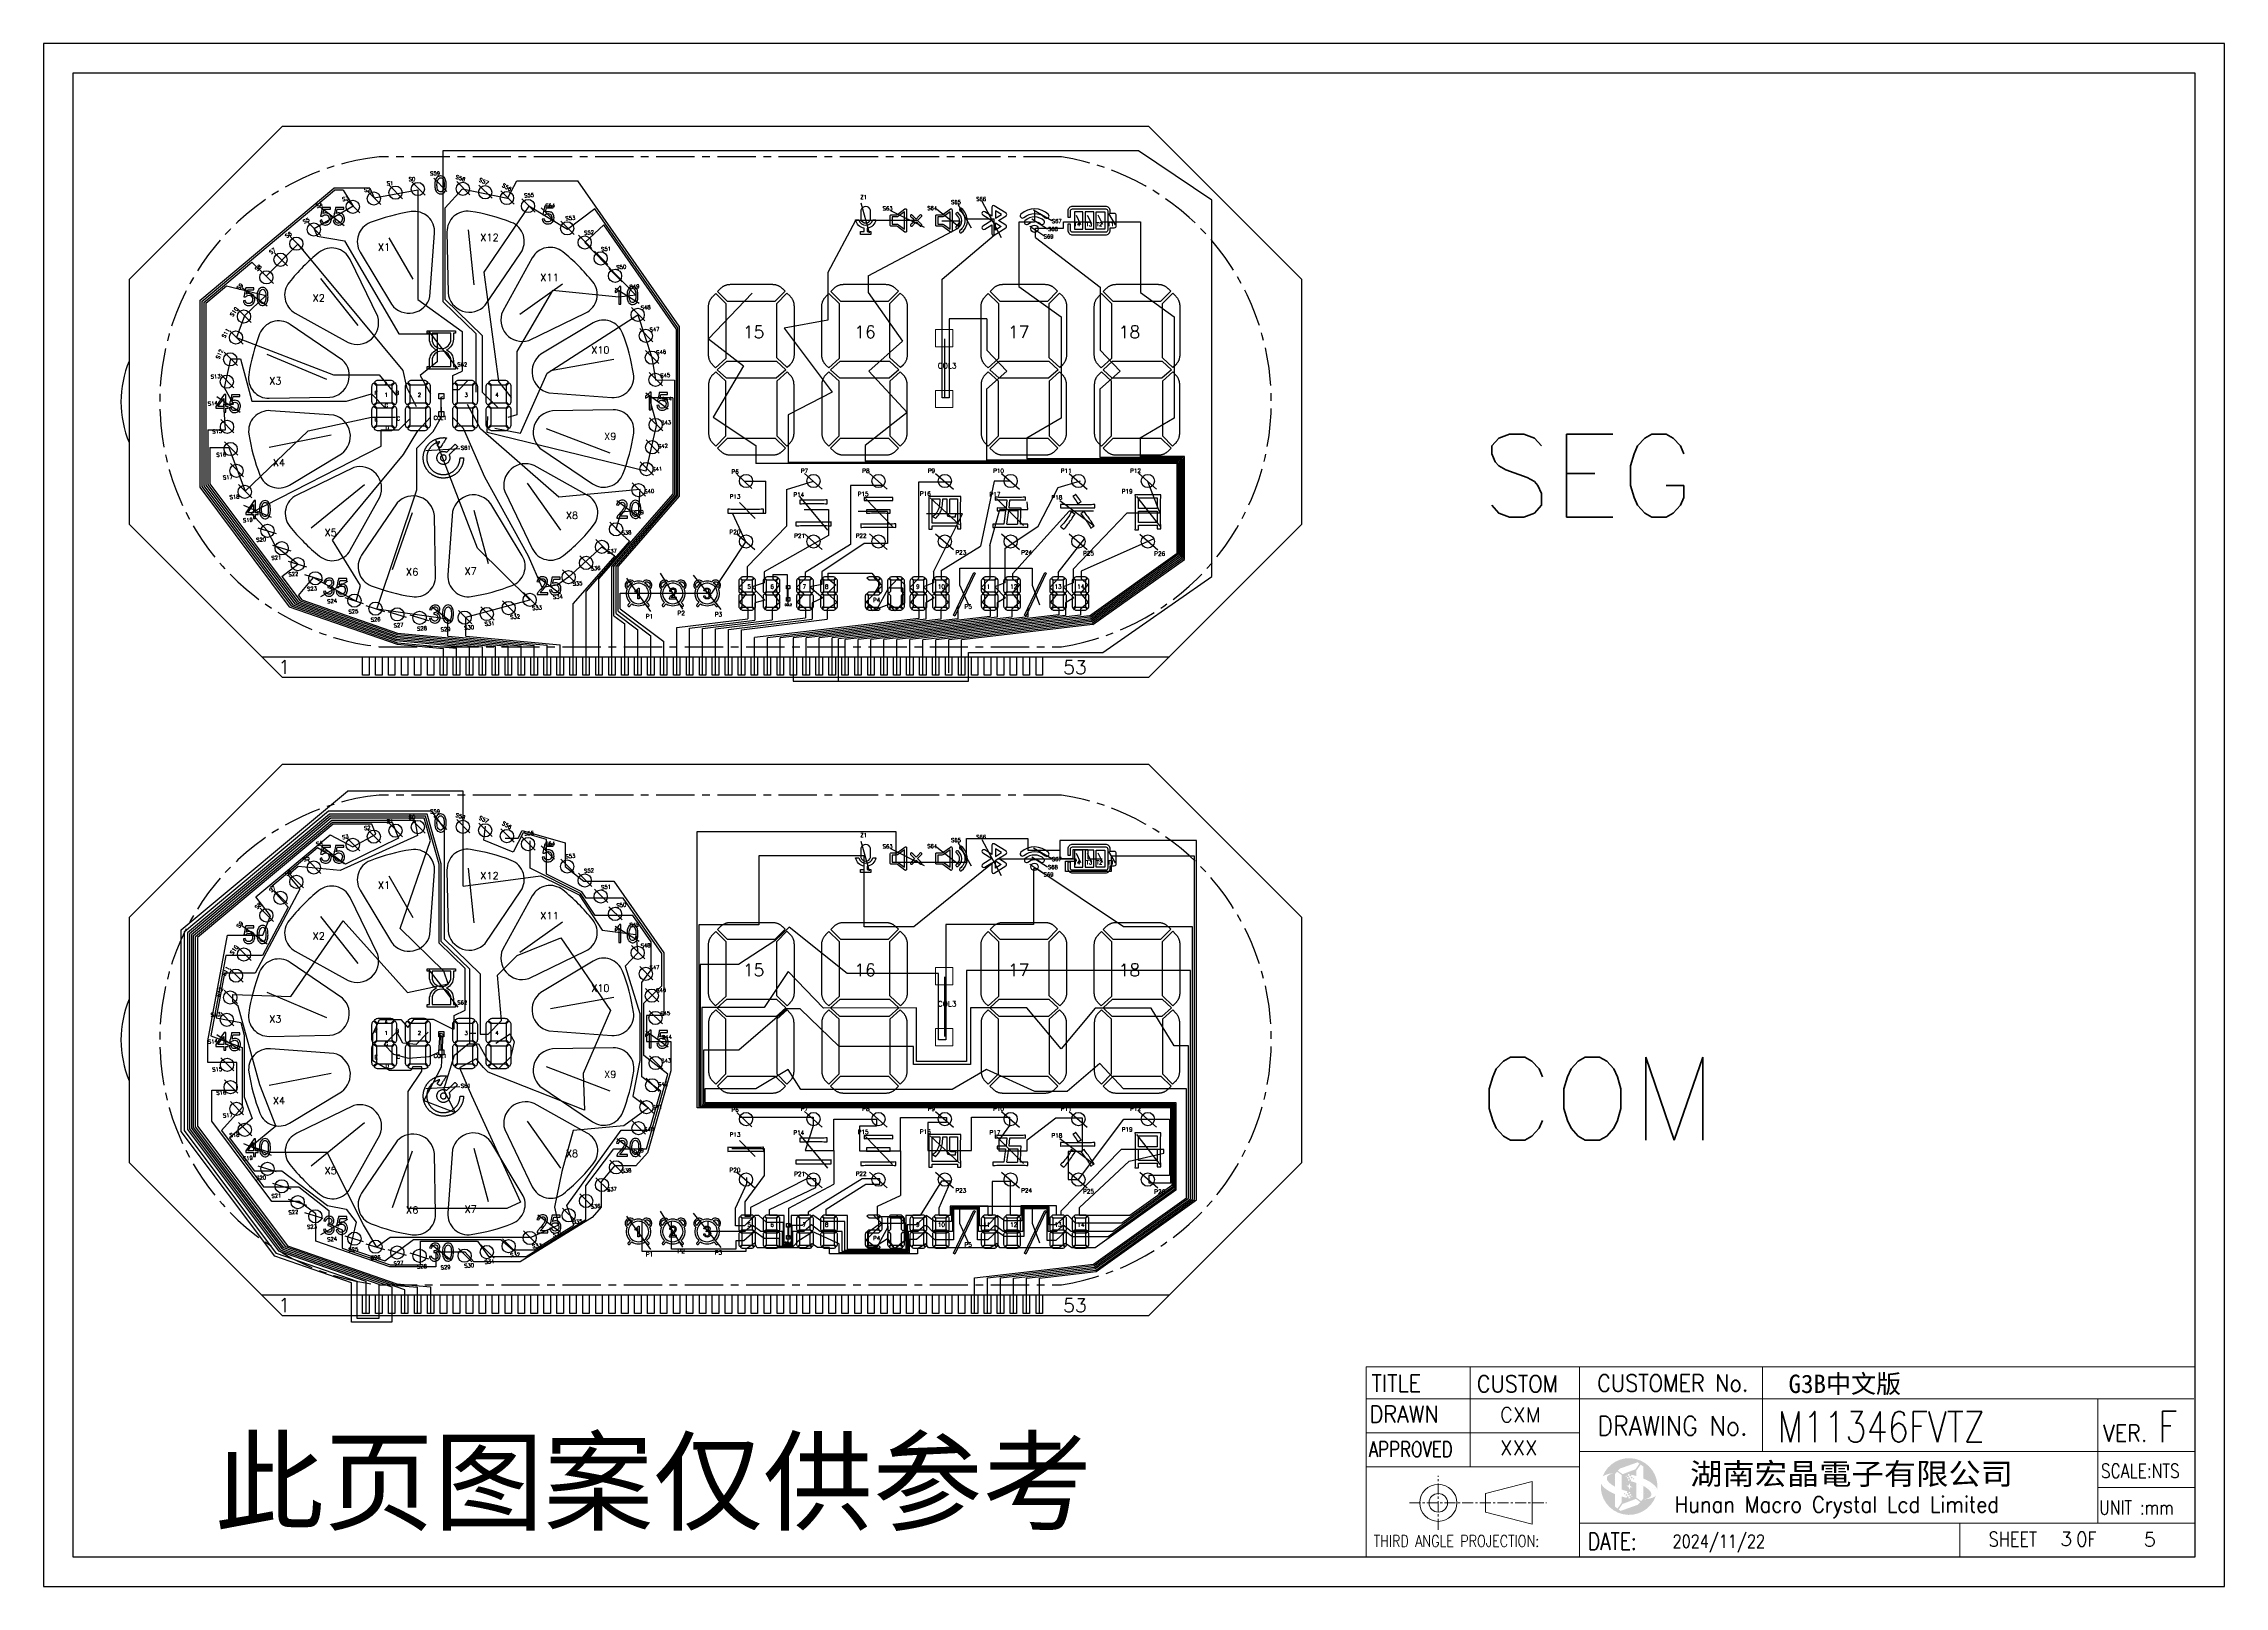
# Model space of a CAD drawing. Header units: millimetres. Extents: x 1653 to 3206, y -200 to 97.
# Drawn here: x 2369.9 to 2583.8, y -199.6 to -48.4 of the extents above; entities that cross this region are included whole.
import ezdxf
from ezdxf.enums import TextEntityAlignment as Align

# ---------------------------------------------------------------- set-up
doc = ezdxf.new("R2010")
doc.units = ezdxf.units.MM
doc.header["$LTSCALE"] = 3
doc.linetypes.add('CENTER', pattern=[2, 1.25, -0.25, 0.25, -0.25])
for name, color, linetype in [('COM', 1, 'Continuous'), ('DIM', 4, 'Continuous'), ('SEG', 3, 'Continuous')]:
    doc.layers.add(name, color=color, linetype=linetype)
doc.styles.add('romans', font='romans.shx')
doc.styles.get("Standard").update_dxf_attribs({"font": 'simplex.shx'})
doc.styles.add('WMF-宋体0', font='SimSun.ttf')
doc.styles.add('样式 1', font='SimSun.ttf')
doc.styles.add('样式 2', font='SIMHEI.TTF')

# ---------------------------------------------------------------- blocks, each defined once
blk = doc.blocks.new('T')
h = blk.add_hatch(color=150)
h.paths.add_polyline_path([(216.28, 14.91), (216.21, 14.92), (216.15, 14.74), (216.28, 14.71), (216.34, 14.7), (216.4, 14.88)], flags=17)
h.paths.add_polyline_path([(216.54, 14.71), (216.49, 14.73), (216.44, 14.58), (216.54, 14.56), (216.59, 14.55), (216.63, 14.69)], flags=17)
h.paths.add_polyline_path([(215.92, 14.38), (215.92, 14.39), (215.91, 14.39), (215.91, 14.39), (215.9, 14.39), (215.9, 14.39), (215.89, 14.39), (215.89, 14.39), (215.88, 14.39), (215.88, 14.39), (215.88, 14.39), (215.87, 14.4), (215.87, 14.4), (215.86, 14.4), (215.86, 14.4), (215.85, 14.4), (215.84, 14.4), (215.84, 14.4), (215.83, 14.4), (215.83, 14.41), (215.83, 14.41), (215.82, 14.41), (215.82, 14.41), (215.81, 14.41), (215.81, 14.41), (215.8, 14.41), (215.8, 14.41), (215.79, 14.41), (215.79, 14.41), (215.78, 14.42), (215.78, 14.42), (215.77, 14.42), (215.77, 14.42), (215.77, 14.42), (215.76, 14.42), (215.82, 14.6), (216, 14.56), (215.94, 14.38), (215.94, 14.38), (215.93, 14.38), (215.93, 14.38)], flags=16)
h.paths.add_polyline_path([(215.97, 13.14), (216.04, 13.36), (216.07, 13.47), (216.16, 13.48), (216.36, 13.5), (216.16, 13.62), (216.07, 13.67), (216.04, 13.81), (215.97, 14.05), (215.91, 13.84), (215.87, 13.72), (215.78, 13.71), (215.58, 13.69), (215.78, 13.57), (215.87, 13.52), (215.91, 13.39)], flags=16)
edge = h.paths.add_edge_path()
edge.add_line((219.77, 13.23), (219.77, 13.23))
edge.add_line((219.77, 13.23), (219.77, 13.23))
edge.add_line((219.77, 13.23), (219.77, 13.24))
edge.add_line((219.77, 13.24), (219.76, 13.24))
edge.add_line((219.76, 13.24), (219.76, 13.24))
edge.add_line((219.76, 13.24), (219.76, 13.25))
edge.add_line((219.76, 13.25), (219.76, 13.25))
edge.add_line((219.76, 13.25), (219.76, 13.26))
edge.add_line((219.76, 13.26), (219.75, 13.26))
edge.add_line((219.75, 13.26), (219.75, 13.27))
edge.add_line((219.75, 13.27), (219.75, 13.27))
edge.add_line((219.75, 13.27), (219.75, 13.27))
edge.add_line((219.75, 13.27), (219.75, 13.28))
edge.add_line((219.75, 13.28), (219.74, 13.28))
edge.add_line((219.74, 13.28), (219.74, 13.29))
edge.add_line((219.74, 13.29), (219.74, 13.29))
edge.add_line((219.74, 13.29), (219.74, 13.29))
edge.add_line((219.74, 13.29), (219.73, 13.3))
edge.add_line((219.73, 13.3), (219.73, 13.3))
edge.add_line((219.73, 13.3), (219.73, 13.31))
edge.add_line((219.73, 13.31), (219.73, 13.31))
edge.add_line((219.73, 13.31), (219.73, 13.32))
edge.add_line((219.73, 13.32), (219.72, 13.32))
edge.add_line((219.72, 13.32), (219.72, 13.32))
edge.add_line((219.72, 13.32), (219.72, 13.33))
edge.add_line((219.72, 13.33), (219.72, 13.33))
edge.add_line((219.72, 13.33), (219.71, 13.34))
edge.add_line((219.71, 13.34), (219.71, 13.34))
edge.add_line((219.71, 13.34), (219.71, 13.34))
edge.add_line((219.71, 13.34), (219.71, 13.35))
edge.add_line((219.71, 13.35), (219.7, 13.35))
edge.add_line((219.7, 13.35), (219.7, 13.36))
edge.add_line((219.7, 13.36), (219.7, 13.36))
edge.add_line((219.7, 13.36), (219.7, 13.36))
edge.add_line((219.7, 13.36), (219.69, 13.37))
edge.add_line((219.69, 13.37), (219.69, 13.37))
edge.add_line((219.69, 13.37), (219.69, 13.38))
edge.add_line((219.69, 13.38), (219.69, 13.38))
edge.add_line((219.69, 13.38), (219.68, 13.38))
edge.add_line((219.68, 13.38), (219.68, 13.39))
edge.add_line((219.68, 13.39), (219.68, 13.39))
edge.add_line((219.68, 13.39), (219.68, 13.4))
edge.add_line((219.68, 13.4), (219.67, 13.4))
edge.add_line((219.67, 13.4), (219.67, 13.4))
edge.add_line((219.67, 13.4), (219.67, 13.41))
edge.add_line((219.67, 13.41), (219.67, 13.41))
edge.add_line((219.67, 13.41), (219.66, 13.42))
edge.add_line((219.66, 13.42), (219.66, 13.42))
edge.add_line((219.66, 13.42), (219.66, 13.42))
edge.add_line((219.66, 13.42), (219.66, 13.43))
edge.add_line((219.66, 13.43), (219.65, 13.43))
edge.add_line((219.65, 13.43), (219.65, 13.44))
edge.add_line((219.65, 13.44), (219.65, 13.44))
edge.add_line((219.65, 13.44), (219.64, 13.44))
edge.add_line((219.64, 13.44), (219.64, 13.45))
edge.add_line((219.64, 13.45), (219.64, 13.45))
edge.add_line((219.64, 13.45), (219.64, 13.45))
edge.add_line((219.64, 13.45), (219.63, 13.46))
edge.add_line((219.63, 13.46), (219.63, 13.46))
edge.add_line((219.63, 13.46), (219.63, 13.47))
edge.add_line((219.63, 13.47), (219.63, 13.47))
edge.add_line((219.63, 13.47), (219.62, 13.47))
edge.add_line((219.62, 13.47), (219.62, 13.48))
edge.add_line((219.62, 13.48), (219.62, 13.48))
edge.add_line((219.62, 13.48), (219.61, 13.49))
edge.add_line((219.61, 13.49), (219.61, 13.49))
edge.add_line((219.61, 13.49), (219.61, 13.49))
edge.add_line((219.61, 13.49), (219.61, 13.5))
edge.add_line((219.61, 13.5), (219.6, 13.5))
edge.add_line((219.6, 13.5), (219.6, 13.5))
edge.add_line((219.6, 13.5), (219.6, 13.51))
edge.add_line((219.6, 13.51), (219.59, 13.51))
edge.add_line((219.59, 13.51), (219.59, 13.52))
edge.add_line((219.59, 13.52), (219.59, 13.52))
edge.add_line((219.59, 13.52), (219.59, 13.52))
edge.add_line((219.59, 13.52), (219.58, 13.53))
edge.add_line((219.58, 13.53), (219.58, 13.53))
edge.add_line((219.58, 13.53), (219.58, 13.53))
edge.add_line((219.58, 13.53), (219.57, 13.54))
edge.add_line((219.57, 13.54), (219.57, 13.54))
edge.add_line((219.57, 13.54), (219.57, 13.54))
edge.add_line((219.57, 13.54), (219.56, 13.55))
edge.add_line((219.56, 13.55), (219.56, 13.55))
edge.add_line((219.56, 13.55), (219.56, 13.56))
edge.add_line((219.56, 13.56), (219.56, 13.56))
edge.add_line((219.56, 13.56), (219.55, 13.56))
edge.add_line((219.55, 13.56), (219.55, 13.57))
edge.add_line((219.55, 13.57), (219.55, 13.57))
edge.add_line((219.55, 13.57), (219.54, 13.57))
edge.add_line((219.54, 13.57), (219.54, 13.58))
edge.add_line((219.54, 13.58), (219.54, 13.58))
edge.add_line((219.54, 13.58), (219.53, 13.58))
edge.add_line((219.53, 13.58), (219.53, 13.59))
edge.add_line((219.53, 13.59), (219.53, 13.59))
edge.add_line((219.53, 13.59), (219.53, 13.6))
edge.add_line((219.53, 13.6), (219.52, 13.6))
edge.add_line((219.52, 13.6), (219.52, 13.6))
edge.add_line((219.52, 13.6), (219.52, 13.61))
edge.add_line((219.52, 13.61), (219.51, 13.61))
edge.add_line((219.51, 13.61), (219.51, 13.61))
edge.add_line((219.51, 13.61), (219.51, 13.62))
edge.add_line((219.51, 13.62), (219.5, 13.62))
edge.add_line((219.5, 13.62), (219.5, 13.62))
edge.add_line((219.5, 13.62), (219.5, 13.63))
edge.add_line((219.5, 13.63), (219.49, 13.63))
edge.add_line((219.49, 13.63), (219.49, 13.63))
edge.add_line((219.49, 13.63), (219.49, 13.64))
edge.add_line((219.49, 13.64), (219.48, 13.64))
edge.add_line((219.48, 13.64), (219.48, 13.64))
edge.add_line((219.48, 13.64), (219.48, 13.65))
edge.add_line((219.48, 13.65), (219.47, 13.65))
edge.add_line((219.47, 13.65), (219.47, 13.66))
edge.add_line((219.47, 13.66), (219.47, 13.66))
edge.add_line((219.47, 13.66), (219.46, 13.66))
edge.add_line((219.46, 13.66), (219.46, 13.67))
edge.add_line((219.46, 13.67), (219.46, 13.67))
edge.add_line((219.46, 13.67), (219.46, 13.67))
edge.add_line((219.46, 13.67), (219.45, 13.68))
edge.add_line((219.45, 13.68), (219.45, 13.68))
edge.add_line((219.45, 13.68), (219.45, 13.68))
edge.add_line((219.45, 13.68), (219.44, 13.69))
edge.add_line((219.44, 13.69), (219.44, 13.69))
edge.add_line((219.44, 13.69), (219.44, 13.69))
edge.add_line((219.44, 13.69), (219.43, 13.7))
edge.add_line((219.43, 13.7), (219.43, 13.7))
edge.add_line((219.43, 13.7), (219.43, 13.7))
edge.add_line((219.43, 13.7), (219.42, 13.71))
edge.add_line((219.42, 13.71), (219.42, 13.71))
edge.add_line((219.42, 13.71), (219.42, 13.71))
edge.add_line((219.42, 13.71), (219.41, 13.72))
edge.add_line((219.41, 13.72), (219.41, 13.72))
edge.add_line((219.41, 13.72), (219.41, 13.72))
edge.add_line((219.41, 13.72), (219.4, 13.73))
edge.add_line((219.4, 13.73), (219.4, 13.73))
edge.add_line((219.4, 13.73), (219.4, 13.73))
edge.add_line((219.4, 13.73), (219.39, 13.74))
edge.add_line((219.39, 13.74), (219.39, 13.74))
edge.add_line((219.39, 13.74), (219.39, 13.74))
edge.add_line((219.39, 13.74), (219.38, 13.75))
edge.add_line((219.38, 13.75), (219.38, 13.75))
edge.add_line((219.38, 13.75), (219.38, 13.75))
edge.add_line((219.38, 13.75), (219.37, 13.76))
edge.add_line((219.37, 13.76), (219.37, 13.76))
edge.add_line((219.37, 13.76), (219.36, 13.76))
edge.add_line((219.36, 13.76), (219.36, 13.77))
edge.add_line((219.36, 13.77), (219.36, 13.77))
edge.add_line((219.36, 13.77), (219.35, 13.77))
edge.add_line((219.35, 13.77), (219.35, 13.78))
edge.add_line((219.35, 13.78), (219.35, 13.78))
edge.add_line((219.35, 13.78), (219.34, 13.78))
edge.add_line((219.34, 13.78), (219.34, 13.78))
edge.add_line((219.34, 13.78), (219.34, 13.79))
edge.add_line((219.34, 13.79), (219.33, 13.79))
edge.add_line((219.33, 13.79), (219.33, 13.79))
edge.add_line((219.33, 13.79), (219.33, 13.8))
edge.add_line((219.33, 13.8), (219.32, 13.8))
edge.add_line((219.32, 13.8), (219.32, 13.8))
edge.add_line((219.32, 13.8), (219.32, 13.81))
edge.add_line((219.32, 13.81), (219.31, 13.81))
edge.add_line((219.31, 13.81), (219.31, 13.81))
edge.add_line((219.31, 13.81), (219.31, 13.82))
edge.add_line((219.31, 13.82), (219.3, 13.82))
edge.add_line((219.3, 13.82), (219.3, 13.82))
edge.add_line((219.3, 13.82), (219.3, 13.83))
edge.add_line((219.3, 13.83), (219.29, 13.83))
edge.add_line((219.29, 13.83), (219.29, 13.83))
edge.add_line((219.29, 13.83), (219.28, 13.84))
edge.add_line((219.28, 13.84), (219.28, 13.84))
edge.add_line((219.28, 13.84), (219.28, 13.84))
edge.add_line((219.28, 13.84), (219.27, 13.84))
edge.add_line((219.27, 13.84), (219.27, 13.85))
edge.add_line((219.27, 13.85), (219.27, 13.85))
edge.add_line((219.27, 13.85), (219.26, 13.85))
edge.add_line((219.26, 13.85), (219.26, 13.86))
edge.add_line((219.26, 13.86), (219.26, 13.86))
edge.add_line((219.26, 13.86), (219.25, 13.86))
edge.add_line((219.25, 13.86), (219.25, 13.87))
edge.add_line((219.25, 13.87), (219.25, 13.87))
edge.add_line((219.25, 13.87), (219.24, 13.87))
edge.add_line((219.24, 13.87), (219.24, 13.88))
edge.add_line((219.24, 13.88), (219.23, 13.88))
edge.add_line((219.23, 13.88), (219.23, 13.88))
edge.add_line((219.23, 13.88), (219.23, 13.88))
edge.add_line((219.23, 13.88), (219.22, 13.89))
edge.add_line((219.22, 13.89), (219.22, 13.89))
edge.add_line((219.22, 13.89), (219.22, 13.89))
edge.add_line((219.22, 13.89), (219.21, 13.9))
edge.add_line((219.21, 13.9), (219.21, 13.9))
edge.add_line((219.21, 13.9), (219.21, 13.9))
edge.add_line((219.21, 13.9), (219.2, 13.91))
edge.add_line((219.2, 13.91), (219.2, 13.91))
edge.add_line((219.2, 13.91), (219.19, 13.91))
edge.add_line((219.19, 13.91), (219.19, 13.91))
edge.add_line((219.19, 13.91), (219.19, 13.92))
edge.add_line((219.19, 13.92), (219.18, 13.92))
edge.add_line((219.18, 13.92), (219.18, 13.92))
edge.add_line((219.18, 13.92), (219.18, 13.93))
edge.add_line((219.18, 13.93), (219.17, 13.93))
edge.add_line((219.17, 13.93), (219.17, 13.93))
edge.add_line((219.17, 13.93), (219.17, 13.94))
edge.add_line((219.17, 13.94), (219.16, 13.94))
edge.add_line((219.16, 13.94), (219.16, 13.94))
edge.add_line((219.16, 13.94), (219.15, 13.94))
edge.add_line((219.15, 13.94), (219.15, 13.95))
edge.add_line((219.15, 13.95), (219.15, 13.95))
edge.add_line((219.15, 13.95), (219.14, 13.95))
edge.add_line((219.14, 13.95), (219.14, 13.96))
edge.add_line((219.14, 13.96), (219.14, 13.96))
edge.add_line((219.14, 13.96), (219.13, 13.96))
edge.add_line((219.13, 13.96), (219.13, 13.96))
edge.add_line((219.13, 13.96), (219.12, 13.97))
edge.add_line((219.12, 13.97), (219.12, 13.97))
edge.add_line((219.12, 13.97), (219.12, 13.97))
edge.add_line((219.12, 13.97), (219.11, 13.98))
edge.add_line((219.11, 13.98), (219.11, 13.98))
edge.add_line((219.11, 13.98), (219.11, 13.98))
edge.add_line((219.11, 13.98), (219.1, 13.98))
edge.add_line((219.1, 13.98), (219.1, 13.99))
edge.add_line((219.1, 13.99), (219.09, 13.99))
edge.add_line((219.09, 13.99), (219.09, 13.99))
edge.add_line((219.09, 13.99), (219.09, 14))
edge.add_line((219.09, 14), (219.08, 14))
edge.add_line((219.08, 14), (219.08, 14))
edge.add_line((219.08, 14), (219.08, 14))
edge.add_line((219.08, 14), (219.07, 14.01))
edge.add_line((219.07, 14.01), (219.07, 14.01))
edge.add_line((219.07, 14.01), (219.06, 14.01))
edge.add_line((219.06, 14.01), (219.06, 14.02))
edge.add_line((219.06, 14.02), (219.06, 14.02))
edge.add_line((219.06, 14.02), (219.05, 14.02))
edge.add_line((219.05, 14.02), (219.05, 14.02))
edge.add_line((219.05, 14.02), (219.05, 14.03))
edge.add_line((219.05, 14.03), (219.04, 14.03))
edge.add_line((219.04, 14.03), (219.04, 14.03))
edge.add_line((219.04, 14.03), (219.03, 14.04))
edge.add_line((219.03, 14.04), (219.03, 14.04))
edge.add_line((219.03, 14.04), (219.03, 14.04))
edge.add_line((219.03, 14.04), (219.02, 14.04))
edge.add_line((219.02, 14.04), (219.02, 14.05))
edge.add_line((219.02, 14.05), (219.01, 14.05))
edge.add_line((219.01, 14.05), (219.01, 14.05))
edge.add_line((219.01, 14.05), (219.01, 14.06))
edge.add_line((219.01, 14.06), (219, 14.06))
edge.add_line((219, 14.06), (219, 14.06))
edge.add_line((219, 14.06), (219, 14.06))
edge.add_line((219, 14.06), (218.99, 14.07))
edge.add_line((218.99, 14.07), (218.99, 14.07))
edge.add_line((218.99, 14.07), (218.98, 14.07))
edge.add_line((218.98, 14.07), (218.98, 14.07))
edge.add_line((218.98, 14.07), (218.98, 14.08))
edge.add_line((218.98, 14.08), (218.97, 14.08))
edge.add_line((218.97, 14.08), (218.97, 14.08))
edge.add_line((218.97, 14.08), (218.96, 14.09))
edge.add_line((218.96, 14.09), (218.96, 14.09))
edge.add_line((218.96, 14.09), (218.96, 14.09))
edge.add_line((218.96, 14.09), (218.95, 14.09))
edge.add_line((218.95, 14.09), (218.95, 14.1))
edge.add_line((218.95, 14.1), (218.95, 14.1))
edge.add_line((218.95, 14.1), (218.94, 14.1))
edge.add_line((218.94, 14.1), (218.94, 14.1))
edge.add_line((218.94, 14.1), (218.93, 14.11))
edge.add_line((218.93, 14.11), (218.93, 14.11))
edge.add_line((218.93, 14.11), (218.93, 14.11))
edge.add_line((218.93, 14.11), (218.92, 14.11))
edge.add_line((218.92, 14.11), (218.92, 14.12))
edge.add_line((218.92, 14.12), (218.91, 14.12))
edge.add_line((218.91, 14.12), (218.91, 14.12))
edge.add_line((218.91, 14.12), (218.91, 14.13))
edge.add_line((218.91, 14.13), (218.9, 14.13))
edge.add_line((218.9, 14.13), (218.9, 14.13))
edge.add_line((218.9, 14.13), (218.89, 14.13))
edge.add_line((218.89, 14.13), (218.89, 14.14))
edge.add_line((218.89, 14.14), (218.89, 14.14))
edge.add_line((218.89, 14.14), (218.88, 14.14))
edge.add_line((218.88, 14.14), (218.88, 14.14))
edge.add_line((218.88, 14.14), (218.87, 14.15))
edge.add_line((218.87, 14.15), (218.87, 14.15))
edge.add_line((218.87, 14.15), (218.87, 14.15))
edge.add_line((218.87, 14.15), (218.86, 14.15))
edge.add_line((218.86, 14.15), (218.86, 14.16))
edge.add_line((218.86, 14.16), (218.86, 14.16))
edge.add_line((218.86, 14.16), (218.85, 14.16))
edge.add_line((218.85, 14.16), (218.85, 14.16))
edge.add_line((218.85, 14.16), (218.84, 14.17))
edge.add_line((218.84, 14.17), (218.84, 14.17))
edge.add_line((218.84, 14.17), (218.84, 14.17))
edge.add_line((218.84, 14.17), (218.83, 14.17))
edge.add_line((218.83, 14.17), (218.83, 14.18))
edge.add_line((218.83, 14.18), (218.82, 14.18))
edge.add_line((218.82, 14.18), (218.82, 14.18))
edge.add_line((218.82, 14.18), (218.82, 14.19))
edge.add_line((218.82, 14.19), (218.81, 14.19))
edge.add_line((218.81, 14.19), (218.81, 14.19))
edge.add_line((218.81, 14.19), (218.8, 14.19))
edge.add_line((218.8, 14.19), (218.8, 14.2))
edge.add_line((218.8, 14.2), (218.8, 14.2))
edge.add_line((218.8, 14.2), (218.79, 14.2))
edge.add_line((218.79, 14.2), (218.79, 14.2))
edge.add_line((218.79, 14.2), (218.78, 14.21))
edge.add_line((218.78, 14.21), (218.78, 14.21))
edge.add_line((218.78, 14.21), (218.78, 14.21))
edge.add_line((218.78, 14.21), (218.77, 14.21))
edge.add_line((218.77, 14.21), (218.77, 14.22))
edge.add_line((218.77, 14.22), (218.76, 14.22))
edge.add_line((218.76, 14.22), (218.76, 14.22))
edge.add_line((218.76, 14.22), (218.76, 14.22))
edge.add_line((218.76, 14.22), (218.75, 14.23))
edge.add_line((218.75, 14.23), (218.75, 14.23))
edge.add_line((218.75, 14.23), (218.74, 14.23))
edge.add_line((218.74, 14.23), (218.74, 14.23))
edge.add_line((218.74, 14.23), (218.74, 14.24))
edge.add_line((218.74, 14.24), (218.73, 14.24))
edge.add_line((218.73, 14.24), (218.73, 14.24))
edge.add_line((218.73, 14.24), (218.72, 14.24))
edge.add_line((218.72, 14.24), (218.72, 14.25))
edge.add_line((218.72, 14.25), (218.72, 14.25))
edge.add_line((218.72, 14.25), (218.71, 14.25))
edge.add_line((218.71, 14.25), (218.71, 14.25))
edge.add_line((218.71, 14.25), (218.7, 14.26))
edge.add_line((218.7, 14.26), (218.7, 14.26))
edge.add_line((218.7, 14.26), (218.7, 14.26))
edge.add_line((218.7, 14.26), (218.69, 14.26))
edge.add_line((218.69, 14.26), (218.69, 14.27))
edge.add_line((218.69, 14.27), (218.68, 14.27))
edge.add_line((218.68, 14.27), (218.68, 14.27))
edge.add_line((218.68, 14.27), (218.68, 14.27))
edge.add_line((218.68, 14.27), (218.67, 14.27))
edge.add_line((218.67, 14.27), (218.67, 14.28))
edge.add_line((218.67, 14.28), (218.66, 14.28))
edge.add_line((218.66, 14.28), (218.66, 14.28))
edge.add_line((218.66, 14.28), (218.65, 14.28))
edge.add_line((218.65, 14.28), (218.65, 14.29))
edge.add_line((218.65, 14.29), (218.65, 14.29))
edge.add_line((218.65, 14.29), (218.64, 14.29))
edge.add_line((218.64, 14.29), (218.64, 14.29))
edge.add_line((218.64, 14.29), (218.63, 14.3))
edge.add_line((218.63, 14.3), (218.63, 14.3))
edge.add_line((218.63, 14.3), (218.63, 14.3))
edge.add_line((218.63, 14.3), (218.62, 14.3))
edge.add_line((218.62, 14.3), (218.62, 14.31))
edge.add_line((218.62, 14.31), (218.61, 14.31))
edge.add_line((218.61, 14.31), (218.61, 14.31))
edge.add_line((218.61, 14.31), (218.61, 14.31))
edge.add_line((218.61, 14.31), (218.6, 14.32))
edge.add_line((218.6, 14.32), (218.6, 14.32))
edge.add_line((218.6, 14.32), (218.59, 14.32))
edge.add_line((218.59, 14.32), (218.59, 14.32))
edge.add_line((218.59, 14.32), (218.59, 14.32))
edge.add_line((218.59, 14.32), (218.58, 14.33))
edge.add_line((218.58, 14.33), (218.58, 14.33))
edge.add_line((218.58, 14.33), (218.57, 14.33))
edge.add_line((218.57, 14.33), (218.57, 14.33))
edge.add_line((218.57, 14.33), (218.57, 14.34))
edge.add_line((218.57, 14.34), (218.56, 14.34))
edge.add_line((218.56, 14.34), (218.56, 14.34))
edge.add_line((218.56, 14.34), (218.55, 14.34))
edge.add_line((218.55, 14.34), (218.55, 14.35))
edge.add_line((218.55, 14.35), (218.54, 14.35))
edge.add_line((218.54, 14.35), (218.54, 14.35))
edge.add_line((218.54, 14.35), (218.54, 14.35))
edge.add_line((218.54, 14.35), (218.53, 14.36))
edge.add_line((218.53, 14.36), (218.53, 14.36))
edge.add_line((218.53, 14.36), (218.52, 14.36))
edge.add_line((218.52, 14.36), (218.52, 14.36))
edge.add_line((218.52, 14.36), (218.52, 14.36))
edge.add_line((218.52, 14.36), (218.51, 14.37))
edge.add_line((218.51, 14.37), (218.51, 14.37))
edge.add_line((218.51, 14.37), (218.5, 14.37))
edge.add_line((218.5, 14.37), (218.5, 14.37))
edge.add_line((218.5, 14.37), (218.5, 14.38))
edge.add_line((218.5, 14.38), (218.49, 14.38))
edge.add_line((218.49, 14.38), (218.49, 14.38))
edge.add_line((218.49, 14.38), (218.48, 14.38))
edge.add_line((218.48, 14.38), (218.48, 14.39))
edge.add_line((218.48, 14.39), (218.47, 14.39))
edge.add_line((218.47, 14.39), (218.47, 14.39))
edge.add_line((218.47, 14.39), (218.47, 14.39))
edge.add_line((218.47, 14.39), (218.46, 14.39))
edge.add_line((218.46, 14.39), (218.46, 14.4))
edge.add_line((218.46, 14.4), (218.45, 14.4))
edge.add_line((218.45, 14.4), (218.45, 14.4))
edge.add_line((218.45, 14.4), (218.45, 14.4))
edge.add_line((218.45, 14.4), (218.44, 14.41))
edge.add_line((218.44, 14.41), (218.44, 14.41))
edge.add_line((218.44, 14.41), (218.43, 14.41))
edge.add_line((218.43, 14.41), (218.43, 14.41))
edge.add_line((218.43, 14.41), (218.42, 14.41))
edge.add_line((218.42, 14.41), (218.42, 14.42))
edge.add_line((218.42, 14.42), (218.42, 14.42))
edge.add_line((218.42, 14.42), (218.41, 14.42))
edge.add_line((218.41, 14.42), (218.41, 14.42))
edge.add_line((218.41, 14.42), (218.4, 14.43))
edge.add_line((218.4, 14.43), (218.4, 14.43))
edge.add_line((218.4, 14.43), (218.4, 14.43))
edge.add_line((218.4, 14.43), (218.39, 14.43))
edge.add_line((218.39, 14.43), (218.39, 14.43))
edge.add_line((218.39, 14.43), (218.38, 14.44))
edge.add_line((218.38, 14.44), (218.38, 14.44))
edge.add_line((218.38, 14.44), (218.37, 14.44))
edge.add_line((218.37, 14.44), (218.37, 14.44))
edge.add_line((218.37, 14.44), (218.37, 14.45))
edge.add_line((218.37, 14.45), (218.36, 14.45))
edge.add_line((218.36, 14.45), (218.36, 14.45))
edge.add_line((218.36, 14.45), (218.35, 14.45))
edge.add_line((218.35, 14.45), (218.35, 14.45))
edge.add_line((218.35, 14.45), (218.35, 14.46))
edge.add_line((218.35, 14.46), (218.34, 14.46))
edge.add_line((218.34, 14.46), (218.34, 14.46))
edge.add_line((218.34, 14.46), (218.33, 14.46))
edge.add_line((218.33, 14.46), (218.33, 14.46))
edge.add_line((218.33, 14.46), (218.32, 14.47))
edge.add_line((218.32, 14.47), (218.32, 14.47))
edge.add_line((218.32, 14.47), (218.32, 14.47))
edge.add_line((218.32, 14.47), (218.31, 14.47))
edge.add_line((218.31, 14.47), (218.31, 14.48))
edge.add_line((218.31, 14.48), (218.3, 14.48))
edge.add_line((218.3, 14.48), (218.3, 14.48))
edge.add_line((218.3, 14.48), (218.29, 14.48))
edge.add_line((218.29, 14.48), (218.29, 14.48))
edge.add_line((218.29, 14.48), (218.29, 14.49))
edge.add_line((218.29, 14.49), (218.28, 14.49))
edge.add_line((218.28, 14.49), (218.28, 14.49))
edge.add_line((218.28, 14.49), (218.27, 14.49))
edge.add_line((218.27, 14.49), (218.27, 14.49))
edge.add_line((218.27, 14.49), (218.27, 14.5))
edge.add_line((218.27, 14.5), (218.26, 14.5))
edge.add_line((218.26, 14.5), (218.26, 14.5))
edge.add_line((218.26, 14.5), (218.25, 14.5))
edge.add_line((218.25, 14.5), (218.25, 14.5))
edge.add_line((218.25, 14.5), (218.24, 14.51))
edge.add_line((218.24, 14.51), (218.24, 14.51))
edge.add_line((218.24, 14.51), (218.24, 14.51))
edge.add_line((218.24, 14.51), (218.23, 14.51))
edge.add_line((218.23, 14.51), (218.23, 14.52))
edge.add_line((218.23, 14.52), (218.22, 14.52))
edge.add_line((218.22, 14.52), (218.22, 14.52))
edge.add_line((218.22, 14.52), (218.21, 14.52))
edge.add_line((218.21, 14.52), (218.21, 14.52))
edge.add_line((218.21, 14.52), (218.21, 14.53))
edge.add_line((218.21, 14.53), (218.2, 14.53))
edge.add_line((218.2, 14.53), (218.2, 14.53))
edge.add_line((218.2, 14.53), (218.19, 14.53))
edge.add_line((218.19, 14.53), (218.19, 14.53))
edge.add_line((218.19, 14.53), (218.18, 14.54))
edge.add_line((218.18, 14.54), (218.18, 14.54))
edge.add_line((218.18, 14.54), (218.18, 14.54))
edge.add_line((218.18, 14.54), (218.17, 14.54))
edge.add_line((218.17, 14.54), (218.17, 14.54))
edge.add_line((218.17, 14.54), (218.16, 14.55))
edge.add_line((218.16, 14.55), (218.16, 14.55))
edge.add_line((218.16, 14.55), (218.15, 14.55))
edge.add_line((218.15, 14.55), (218.15, 14.55))
edge.add_line((218.15, 14.55), (218.15, 14.55))
edge.add_line((218.15, 14.55), (218.14, 14.56))
edge.add_line((218.14, 14.56), (218.14, 14.56))
edge.add_line((218.14, 14.56), (218.13, 14.56))
edge.add_line((218.13, 14.56), (218.13, 14.56))
edge.add_line((218.13, 14.56), (218.12, 14.56))
edge.add_line((218.12, 14.56), (218.12, 14.57))
edge.add_line((218.12, 14.57), (218.12, 14.57))
edge.add_line((218.12, 14.57), (218.11, 14.57))
edge.add_line((218.11, 14.57), (218.11, 14.57))
edge.add_line((218.11, 14.57), (218.1, 14.57))
edge.add_line((218.1, 14.57), (218.1, 14.58))
edge.add_line((218.1, 14.58), (218.09, 14.58))
edge.add_line((218.09, 14.58), (218.09, 14.58))
edge.add_line((218.09, 14.58), (218.09, 14.58))
edge.add_line((218.09, 14.58), (218.08, 14.58))
edge.add_line((218.08, 14.58), (218.08, 14.59))
edge.add_line((218.08, 14.59), (218.07, 14.59))
edge.add_line((218.07, 14.59), (218.07, 14.59))
edge.add_line((218.07, 14.59), (218.06, 14.59))
edge.add_line((218.06, 14.59), (218.06, 14.59))
edge.add_line((218.06, 14.59), (218.06, 14.6))
edge.add_line((218.06, 14.6), (218.05, 14.6))
edge.add_line((218.05, 14.6), (218.05, 14.6))
edge.add_line((218.05, 14.6), (218.04, 14.6))
edge.add_line((218.04, 14.6), (218.04, 14.6))
edge.add_line((218.04, 14.6), (218.03, 14.61))
edge.add_line((218.03, 14.61), (218.03, 14.61))
edge.add_line((218.03, 14.61), (218.03, 14.61))
edge.add_line((218.03, 14.61), (218.02, 14.61))
edge.add_line((218.02, 14.61), (218.02, 14.61))
edge.add_line((218.02, 14.61), (218.01, 14.62))
edge.add_line((218.01, 14.62), (218.01, 14.62))
edge.add_line((218.01, 14.62), (218, 14.62))
edge.add_line((218, 14.62), (218, 14.62))
edge.add_line((218, 14.62), (218, 14.62))
edge.add_line((218, 14.62), (217.99, 14.63))
edge.add_line((217.99, 14.63), (217.99, 14.63))
edge.add_line((217.99, 14.63), (217.98, 14.63))
edge.add_line((217.98, 14.63), (217.98, 14.63))
edge.add_line((217.98, 14.63), (217.97, 14.63))
edge.add_line((217.97, 14.63), (217.97, 14.64))
edge.add_line((217.97, 14.64), (217.97, 14.64))
edge.add_line((217.97, 14.64), (217.96, 14.64))
edge.add_line((217.96, 14.64), (217.96, 14.64))
edge.add_line((217.96, 14.64), (217.95, 14.64))
edge.add_line((217.95, 14.64), (217.95, 14.64))
edge.add_line((217.95, 14.64), (217.94, 14.65))
edge.add_line((217.94, 14.65), (217.94, 14.65))
edge.add_line((217.94, 14.65), (217.94, 14.65))
edge.add_line((217.94, 14.65), (217.93, 14.65))
edge.add_line((217.93, 14.65), (217.93, 14.65))
edge.add_line((217.93, 14.65), (217.92, 14.66))
edge.add_line((217.92, 14.66), (217.92, 14.66))
edge.add_line((217.92, 14.66), (217.91, 14.66))
edge.add_line((217.91, 14.66), (217.91, 14.66))
edge.add_line((217.91, 14.66), (217.91, 14.66))
edge.add_line((217.91, 14.66), (217.9, 14.67))
edge.add_line((217.9, 14.67), (217.9, 14.67))
edge.add_line((217.9, 14.67), (217.89, 14.67))
edge.add_line((217.89, 14.67), (217.89, 14.67))
edge.add_line((217.89, 14.67), (217.88, 14.67))
edge.add_line((217.88, 14.67), (217.88, 14.67))
edge.add_line((217.88, 14.67), (217.87, 14.68))
edge.add_line((217.87, 14.68), (217.87, 14.68))
edge.add_line((217.87, 14.68), (217.87, 14.68))
edge.add_line((217.87, 14.68), (217.86, 14.68))
edge.add_line((217.86, 14.68), (217.86, 16.31))
edge.add_line((217.86, 16.31), (217.5, 16.58))
edge.add_line((217.5, 16.58), (217.13, 16.05))
edge.add_line((217.13, 16.05), (216.92, 15.76))
edge.add_line((216.92, 15.76), (216.92, 15.02))
edge.add_line((216.92, 15.02), (216.92, 15.02))
edge.add_line((216.92, 15.02), (216.92, 15.02))
edge.add_line((216.92, 15.02), (216.91, 15.02))
edge.add_line((216.91, 15.02), (216.91, 15.02))
edge.add_line((216.91, 15.02), (216.9, 15.02))
edge.add_line((216.9, 15.02), (216.9, 15.03))
edge.add_line((216.9, 15.03), (216.89, 15.03))
edge.add_line((216.89, 15.03), (216.89, 15.03))
edge.add_line((216.89, 15.03), (216.88, 15.03))
edge.add_line((216.88, 15.03), (216.88, 15.03))
edge.add_line((216.88, 15.03), (216.87, 15.03))
edge.add_line((216.87, 15.03), (216.87, 15.03))
edge.add_line((216.87, 15.03), (216.87, 15.04))
edge.add_line((216.87, 15.04), (216.86, 15.04))
edge.add_line((216.86, 15.04), (216.86, 15.04))
edge.add_line((216.86, 15.04), (216.85, 15.04))
edge.add_line((216.85, 15.04), (216.85, 15.04))
edge.add_line((216.85, 15.04), (216.84, 15.04))
edge.add_line((216.84, 15.04), (216.84, 15.04))
edge.add_line((216.84, 15.04), (216.83, 15.04))
edge.add_line((216.83, 15.04), (216.83, 15.05))
edge.add_line((216.83, 15.05), (216.82, 15.05))
edge.add_line((216.82, 15.05), (216.82, 15.05))
edge.add_line((216.82, 15.05), (216.82, 15.05))
edge.add_line((216.82, 15.05), (216.81, 15.05))
edge.add_line((216.81, 15.05), (216.81, 15.05))
edge.add_line((216.81, 15.05), (216.8, 15.05))
edge.add_line((216.8, 15.05), (216.8, 15.05))
edge.add_line((216.8, 15.05), (216.79, 15.06))
edge.add_line((216.79, 15.06), (216.79, 15.06))
edge.add_line((216.79, 15.06), (216.78, 15.06))
edge.add_line((216.78, 15.06), (216.78, 15.06))
edge.add_line((216.78, 15.06), (216.77, 15.06))
edge.add_line((216.77, 15.06), (216.77, 15.06))
edge.add_line((216.77, 15.06), (216.77, 15.06))
edge.add_line((216.77, 15.06), (216.76, 15.07))
edge.add_line((216.76, 15.07), (216.76, 15.07))
edge.add_line((216.76, 15.07), (216.75, 15.07))
edge.add_line((216.75, 15.07), (216.75, 15.07))
edge.add_line((216.75, 15.07), (216.74, 15.07))
edge.add_line((216.74, 15.07), (216.74, 15.07))
edge.add_line((216.74, 15.07), (216.73, 15.07))
edge.add_line((216.73, 15.07), (216.73, 15.07))
edge.add_line((216.73, 15.07), (216.72, 15.08))
edge.add_line((216.72, 15.08), (216.72, 15.08))
edge.add_line((216.72, 15.08), (216.72, 15.08))
edge.add_line((216.72, 15.08), (216.71, 15.08))
edge.add_line((216.71, 15.08), (216.71, 15.08))
edge.add_line((216.71, 15.08), (216.7, 15.08))
edge.add_line((216.7, 15.08), (216.7, 15.08))
edge.add_line((216.7, 15.08), (216.69, 15.08))
edge.add_line((216.69, 15.08), (216.69, 15.08))
edge.add_line((216.69, 15.08), (216.68, 15.09))
edge.add_line((216.68, 15.09), (216.68, 15.09))
edge.add_line((216.68, 15.09), (216.67, 15.09))
edge.add_line((216.67, 15.09), (216.67, 15.09))
edge.add_line((216.67, 15.09), (216.67, 15.09))
edge.add_line((216.67, 15.09), (216.66, 15.09))
edge.add_line((216.66, 15.09), (216.66, 15.09))
edge.add_line((216.66, 15.09), (216.65, 15.09))
edge.add_line((216.65, 15.09), (216.65, 15.1))
edge.add_line((216.65, 15.1), (216.64, 15.1))
edge.add_line((216.64, 15.1), (216.64, 15.1))
edge.add_line((216.64, 15.1), (216.63, 15.1))
edge.add_line((216.63, 15.1), (216.63, 15.1))
edge.add_line((216.63, 15.1), (216.62, 15.1))
edge.add_line((216.62, 15.1), (216.62, 15.1))
edge.add_line((216.62, 15.1), (216.61, 15.1))
edge.add_line((216.61, 15.1), (216.61, 15.11))
edge.add_line((216.61, 15.11), (216.61, 15.11))
edge.add_line((216.61, 15.11), (216.6, 15.11))
edge.add_line((216.6, 15.11), (216.6, 15.11))
edge.add_line((216.6, 15.11), (216.59, 15.11))
edge.add_line((216.59, 15.11), (216.59, 15.11))
edge.add_line((216.59, 15.11), (216.58, 15.11))
edge.add_line((216.58, 15.11), (216.58, 15.11))
edge.add_line((216.58, 15.11), (216.57, 15.12))
edge.add_line((216.57, 15.12), (216.57, 15.12))
edge.add_line((216.57, 15.12), (216.56, 15.12))
edge.add_line((216.56, 15.12), (216.56, 15.12))
edge.add_line((216.56, 15.12), (216.56, 15.12))
edge.add_line((216.56, 15.12), (216.55, 15.12))
edge.add_line((216.55, 15.12), (216.55, 15.12))
edge.add_line((216.55, 15.12), (216.54, 15.12))
edge.add_line((216.54, 15.12), (216.54, 15.12))
edge.add_line((216.54, 15.12), (216.54, 15.13))
edge.add_line((216.54, 15.13), (216.53, 15.13))
edge.add_line((216.53, 15.13), (216.53, 15.13))
edge.add_line((216.53, 15.13), (216.52, 15.13))
edge.add_line((216.52, 15.13), (216.52, 15.13))
edge.add_line((216.52, 15.13), (216.51, 15.13))
edge.add_line((216.51, 15.13), (216.51, 15.13))
edge.add_line((216.51, 15.13), (216.5, 15.13))
edge.add_line((216.5, 15.13), (216.5, 15.13))
edge.add_line((216.5, 15.13), (216.49, 15.14))
edge.add_line((216.49, 15.14), (216.49, 15.14))
edge.add_line((216.49, 15.14), (216.48, 15.14))
edge.add_line((216.48, 15.14), (216.48, 15.14))
edge.add_line((216.48, 15.14), (216.48, 15.14))
edge.add_line((216.48, 15.14), (216.47, 15.14))
edge.add_line((216.47, 15.14), (216.47, 15.14))
edge.add_line((216.47, 15.14), (216.46, 15.14))
edge.add_line((216.46, 15.14), (216.46, 15.14))
edge.add_line((216.46, 15.14), (216.46, 15.15))
edge.add_line((216.46, 15.15), (216.45, 15.15))
edge.add_line((216.45, 15.15), (216.45, 15.15))
edge.add_line((216.45, 15.15), (216.44, 15.15))
edge.add_line((216.44, 15.15), (216.44, 15.15))
edge.add_line((216.44, 15.15), (216.43, 15.15))
edge.add_line((216.43, 15.15), (216.43, 15.15))
edge.add_line((216.43, 15.15), (216.42, 15.15))
edge.add_line((216.42, 15.15), (216.42, 15.15))
edge.add_line((216.42, 15.15), (216.41, 15.16))
edge.add_line((216.41, 15.16), (216.41, 15.16))
edge.add_line((216.41, 15.16), (216.41, 15.16))
edge.add_line((216.41, 15.16), (216.4, 15.16))
edge.add_line((216.4, 15.16), (216.4, 15.16))
edge.add_line((216.4, 15.16), (216.39, 15.16))
edge.add_line((216.39, 15.16), (216.39, 15.16))
edge.add_line((216.39, 15.16), (216.38, 15.16))
edge.add_line((216.38, 15.16), (216.38, 15.16))
edge.add_line((216.38, 15.16), (216.37, 15.17))
edge.add_line((216.37, 15.17), (216.37, 15.17))
edge.add_line((216.37, 15.17), (216.36, 15.17))
edge.add_line((216.36, 15.17), (216.36, 15.17))
edge.add_line((216.36, 15.17), (216.35, 15.17))
edge.add_line((216.35, 15.17), (216.35, 15.17))
edge.add_line((216.35, 15.17), (216.35, 15.17))
edge.add_line((216.35, 15.17), (216.34, 15.17))
edge.add_line((216.34, 15.17), (216.34, 15.17))
edge.add_line((216.34, 15.17), (216.33, 15.17))
edge.add_line((216.33, 15.17), (216.33, 15.18))
edge.add_line((216.33, 15.18), (216.32, 15.18))
edge.add_line((216.32, 15.18), (216.32, 15.18))
edge.add_line((216.32, 15.18), (216.3, 15.18))
edge.add_line((216.3, 15.18), (216.3, 15.18))
edge.add_line((216.3, 15.18), (216.29, 15.18))
edge.add_line((216.29, 15.18), (216.29, 15.18))
edge.add_line((216.29, 15.18), (216.29, 15.19))
edge.add_line((216.29, 15.19), (216.28, 15.19))
edge.add_line((216.28, 15.19), (216.28, 15.19))
edge.add_line((216.28, 15.19), (216.27, 15.19))
edge.add_line((216.27, 15.19), (216.27, 15.19))
edge.add_line((216.27, 15.19), (216.26, 15.19))
edge.add_line((216.26, 15.19), (216.26, 15.19))
edge.add_line((216.26, 15.19), (216.25, 15.19))
edge.add_line((216.25, 15.19), (216.25, 15.19))
edge.add_line((216.25, 15.19), (216.18, 14.98))
edge.add_line((216.18, 14.98), (215.96, 15.04))
edge.add_line((215.96, 15.04), (216.03, 15.24))
edge.add_line((216.03, 15.24), (216.02, 15.24))
edge.add_line((216.02, 15.24), (216.01, 15.24))
edge.add_line((216.01, 15.24), (216.01, 15.25))
edge.add_line((216.01, 15.25), (216.01, 15.25))
edge.add_line((216.01, 15.25), (216, 15.25))
edge.add_line((216, 15.25), (216, 15.25))
edge.add_line((216, 15.25), (215.99, 15.25))
edge.add_line((215.99, 15.25), (215.99, 15.25))
edge.add_line((215.99, 15.25), (215.98, 15.25))
edge.add_line((215.98, 15.25), (215.98, 15.25))
edge.add_line((215.98, 15.25), (215.97, 15.25))
edge.add_line((215.97, 15.25), (215.97, 15.25))
edge.add_line((215.97, 15.25), (215.96, 15.25))
edge.add_line((215.96, 15.25), (215.96, 15.25))
edge.add_line((215.96, 15.25), (215.95, 15.26))
edge.add_line((215.95, 15.26), (215.95, 15.26))
edge.add_line((215.95, 15.26), (215.95, 15.26))
edge.add_line((215.95, 15.26), (215.94, 15.26))
edge.add_line((215.94, 15.26), (215.94, 15.26))
edge.add_line((215.94, 15.26), (215.93, 15.26))
edge.add_line((215.93, 15.26), (215.93, 15.26))
edge.add_line((215.93, 15.26), (215.92, 15.26))
edge.add_line((215.92, 15.26), (215.92, 15.26))
edge.add_line((215.92, 15.26), (215.91, 15.26))
edge.add_line((215.91, 15.26), (215.91, 15.26))
edge.add_line((215.91, 15.26), (215.9, 15.27))
edge.add_line((215.9, 15.27), (215.9, 15.27))
edge.add_line((215.9, 15.27), (215.89, 15.27))
edge.add_line((215.89, 15.27), (215.89, 15.27))
edge.add_line((215.89, 15.27), (215.88, 15.27))
edge.add_line((215.88, 15.27), (215.88, 15.27))
edge.add_line((215.88, 15.27), (215.88, 15.27))
edge.add_line((215.88, 15.27), (215.87, 15.27))
edge.add_line((215.87, 15.27), (215.87, 15.27))
edge.add_line((215.87, 15.27), (215.86, 15.27))
edge.add_line((215.86, 15.27), (215.86, 15.27))
edge.add_line((215.86, 15.27), (215.85, 15.27))
edge.add_line((215.85, 15.27), (215.85, 15.28))
edge.add_line((215.85, 15.28), (215.84, 15.28))
edge.add_line((215.84, 15.28), (215.84, 15.28))
edge.add_line((215.84, 15.28), (215.83, 15.28))
edge.add_line((215.83, 15.28), (215.83, 15.28))
edge.add_line((215.83, 15.28), (215.82, 15.28))
edge.add_line((215.82, 15.28), (215.82, 15.28))
edge.add_line((215.82, 15.28), (215.82, 15.28))
edge.add_line((215.82, 15.28), (215.81, 15.28))
edge.add_line((215.81, 15.28), (215.81, 15.28))
edge.add_line((215.81, 15.28), (215.8, 15.28))
edge.add_line((215.8, 15.28), (215.8, 15.28))
edge.add_line((215.8, 15.28), (215.73, 15.09))
edge.add_line((215.73, 15.09), (215.93, 15.04))
edge.add_line((215.93, 15.04), (215.86, 14.85))
edge.add_line((215.86, 14.85), (215.87, 14.84))
edge.add_line((215.87, 14.84), (215.86, 14.84))
edge.add_line((215.86, 14.84), (216.07, 14.79))
edge.add_line((216.07, 14.79), (216, 14.57))
edge.add_line((216, 14.57), (216.22, 14.52))
edge.add_line((216.22, 14.52), (216.15, 14.31))
edge.add_line((216.15, 14.31), (216.15, 14.31))
edge.add_line((216.15, 14.31), (216.15, 14.31))
edge.add_line((216.15, 14.31), (216.16, 14.31))
edge.add_line((216.16, 14.31), (216.16, 14.31))
edge.add_line((216.16, 14.31), (216.17, 14.31))
edge.add_line((216.17, 14.31), (216.17, 14.31))
edge.add_line((216.17, 14.31), (216.18, 14.3))
edge.add_line((216.18, 14.3), (216.18, 14.3))
edge.add_line((216.18, 14.3), (216.19, 14.3))
edge.add_line((216.19, 14.3), (216.19, 14.3))
edge.add_line((216.19, 14.3), (216.19, 14.3))
edge.add_line((216.19, 14.3), (216.2, 14.3))
edge.add_line((216.2, 14.3), (216.2, 14.3))
edge.add_line((216.2, 14.3), (216.21, 14.3))
edge.add_line((216.21, 14.3), (216.21, 14.29))
edge.add_line((216.21, 14.29), (216.22, 14.29))
edge.add_line((216.22, 14.29), (216.22, 14.29))
edge.add_line((216.22, 14.29), (216.23, 14.29))
edge.add_line((216.23, 14.29), (216.23, 14.29))
edge.add_line((216.23, 14.29), (216.24, 14.29))
edge.add_line((216.24, 14.29), (216.24, 14.29))
edge.add_line((216.24, 14.29), (216.24, 14.28))
edge.add_line((216.24, 14.28), (216.25, 14.28))
edge.add_line((216.25, 14.28), (216.25, 14.28))
edge.add_line((216.25, 14.28), (216.26, 14.28))
edge.add_line((216.26, 14.28), (216.26, 14.28))
edge.add_line((216.26, 14.28), (216.27, 14.28))
edge.add_line((216.27, 14.28), (216.28, 14.28))
edge.add_line((216.28, 14.28), (216.28, 14.28))
edge.add_line((216.28, 14.28), (216.28, 14.27))
edge.add_line((216.28, 14.27), (216.29, 14.27))
edge.add_line((216.29, 14.27), (216.29, 14.27))
edge.add_line((216.29, 14.27), (216.3, 14.27))
edge.add_line((216.3, 14.27), (216.3, 14.27))
edge.add_line((216.3, 14.27), (216.31, 14.27))
edge.add_line((216.31, 14.27), (216.32, 14.26))
edge.add_line((216.32, 14.26), (216.33, 14.26))
edge.add_line((216.33, 14.26), (216.33, 14.26))
edge.add_line((216.33, 14.26), (216.34, 14.26))
edge.add_line((216.34, 14.26), (216.34, 14.26))
edge.add_line((216.34, 14.26), (216.35, 14.26))
edge.add_line((216.35, 14.26), (216.35, 14.26))
edge.add_line((216.35, 14.26), (216.36, 14.25))
edge.add_line((216.36, 14.25), (216.36, 14.25))
edge.add_line((216.36, 14.25), (216.36, 14.25))
edge.add_line((216.36, 14.25), (216.37, 14.25))
edge.add_line((216.37, 14.25), (216.37, 14.25))
edge.add_line((216.37, 14.25), (216.38, 14.25))
edge.add_line((216.38, 14.25), (216.38, 14.25))
edge.add_line((216.38, 14.25), (216.39, 14.25))
edge.add_line((216.39, 14.25), (216.39, 14.24))
edge.add_line((216.39, 14.24), (216.4, 14.24))
edge.add_line((216.4, 14.24), (216.4, 14.24))
edge.add_line((216.4, 14.24), (216.41, 14.24))
edge.add_line((216.41, 14.24), (216.41, 14.24))
edge.add_line((216.41, 14.24), (216.42, 14.24))
edge.add_line((216.42, 14.24), (216.42, 14.24))
edge.add_line((216.42, 14.24), (216.42, 14.23))
edge.add_line((216.42, 14.23), (216.43, 14.23))
edge.add_line((216.43, 14.23), (216.43, 14.23))
edge.add_line((216.43, 14.23), (216.44, 14.23))
edge.add_line((216.44, 14.23), (216.44, 14.23))
edge.add_line((216.44, 14.23), (216.45, 14.23))
edge.add_line((216.45, 14.23), (216.45, 14.23))
edge.add_line((216.45, 14.23), (216.46, 14.23))
edge.add_line((216.46, 14.23), (216.46, 14.22))
edge.add_line((216.46, 14.22), (216.46, 14.22))
edge.add_line((216.46, 14.22), (216.47, 14.22))
edge.add_line((216.47, 14.22), (216.47, 14.22))
edge.add_line((216.47, 14.22), (216.48, 14.22))
edge.add_line((216.48, 14.22), (216.48, 14.22))
edge.add_line((216.48, 14.22), (216.49, 14.22))
edge.add_line((216.49, 14.22), (216.49, 14.21))
edge.add_line((216.49, 14.21), (216.5, 14.21))
edge.add_line((216.5, 14.21), (216.5, 14.21))
edge.add_line((216.5, 14.21), (216.51, 14.21))
edge.add_line((216.51, 14.21), (216.51, 14.21))
edge.add_line((216.51, 14.21), (216.51, 14.21))
edge.add_line((216.51, 14.21), (216.52, 14.21))
edge.add_line((216.52, 14.21), (216.52, 14.21))
edge.add_line((216.52, 14.21), (216.53, 14.2))
edge.add_line((216.53, 14.2), (216.53, 14.2))
edge.add_line((216.53, 14.2), (216.54, 14.2))
edge.add_line((216.54, 14.2), (216.54, 14.2))
edge.add_line((216.54, 14.2), (216.54, 14.2))
edge.add_line((216.54, 14.2), (216.55, 14.2))
edge.add_line((216.55, 14.2), (216.55, 14.2))
edge.add_line((216.55, 14.2), (216.56, 14.19))
edge.add_line((216.56, 14.19), (216.56, 14.19))
edge.add_line((216.56, 14.19), (216.57, 14.19))
edge.add_line((216.57, 14.19), (216.57, 14.19))
edge.add_line((216.57, 14.19), (216.57, 14.19))
edge.add_line((216.57, 14.19), (216.58, 14.19))
edge.add_line((216.58, 14.19), (216.58, 14.19))
edge.add_line((216.58, 14.19), (216.59, 14.19))
edge.add_line((216.59, 14.19), (216.59, 14.18))
edge.add_line((216.59, 14.18), (216.6, 14.18))
edge.add_line((216.6, 14.18), (216.6, 14.18))
edge.add_line((216.6, 14.18), (216.61, 14.18))
edge.add_line((216.61, 14.18), (216.61, 14.18))
edge.add_line((216.61, 14.18), (216.61, 14.18))
edge.add_line((216.61, 14.18), (216.62, 14.18))
edge.add_line((216.62, 14.18), (216.62, 14.17))
edge.add_line((216.62, 14.17), (216.63, 14.17))
edge.add_line((216.63, 14.17), (216.63, 14.17))
edge.add_line((216.63, 14.17), (216.64, 14.17))
edge.add_line((216.64, 14.17), (216.64, 14.17))
edge.add_line((216.64, 14.17), (216.65, 14.17))
edge.add_line((216.65, 14.17), (216.65, 14.17))
edge.add_line((216.65, 14.17), (216.66, 14.16))
edge.add_line((216.66, 14.16), (216.66, 14.16))
edge.add_line((216.66, 14.16), (216.66, 14.16))
edge.add_line((216.66, 14.16), (216.67, 14.16))
edge.add_line((216.67, 14.16), (216.67, 14.16))
edge.add_line((216.67, 14.16), (216.68, 14.16))
edge.add_line((216.68, 14.16), (216.68, 14.16))
edge.add_line((216.68, 14.16), (216.69, 14.15))
edge.add_line((216.69, 14.15), (216.69, 14.15))
edge.add_line((216.69, 14.15), (216.7, 14.15))
edge.add_line((216.7, 14.15), (216.7, 14.15))
edge.add_line((216.7, 14.15), (216.7, 14.15))
edge.add_line((216.7, 14.15), (216.71, 14.15))
edge.add_line((216.71, 14.15), (216.71, 14.15))
edge.add_line((216.71, 14.15), (216.72, 14.14))
edge.add_line((216.72, 14.14), (216.72, 14.14))
edge.add_line((216.72, 14.14), (216.73, 14.14))
edge.add_line((216.73, 14.14), (216.73, 14.14))
edge.add_line((216.73, 14.14), (216.74, 14.14))
edge.add_line((216.74, 14.14), (216.74, 14.14))
edge.add_line((216.74, 14.14), (216.75, 14.13))
edge.add_line((216.75, 14.13), (216.75, 14.13))
edge.add_line((216.75, 14.13), (216.75, 14.13))
edge.add_line((216.75, 14.13), (216.76, 14.13))
edge.add_line((216.76, 14.13), (216.76, 14.13))
edge.add_line((216.76, 14.13), (216.77, 14.13))
edge.add_line((216.77, 14.13), (216.77, 14.13))
edge.add_line((216.77, 14.13), (216.78, 14.12))
edge.add_line((216.78, 14.12), (216.78, 14.12))
edge.add_line((216.78, 14.12), (216.79, 14.12))
edge.add_line((216.79, 14.12), (216.79, 14.12))
edge.add_line((216.79, 14.12), (216.79, 14.12))
edge.add_line((216.79, 14.12), (216.8, 14.12))
edge.add_line((216.8, 14.12), (216.8, 14.12))
edge.add_line((216.8, 14.12), (216.81, 14.11))
edge.add_line((216.81, 14.11), (216.81, 14.11))
edge.add_line((216.81, 14.11), (216.82, 14.11))
edge.add_line((216.82, 14.11), (216.82, 14.11))
edge.add_line((216.82, 14.11), (216.83, 14.11))
edge.add_line((216.83, 14.11), (216.83, 14.11))
edge.add_line((216.83, 14.11), (216.83, 14.1))
edge.add_line((216.83, 14.1), (216.84, 14.1))
edge.add_line((216.84, 14.1), (216.84, 14.1))
edge.add_line((216.84, 14.1), (216.85, 14.1))
edge.add_line((216.85, 14.1), (216.85, 14.1))
edge.add_line((216.85, 14.1), (216.86, 14.1))
edge.add_line((216.86, 14.1), (216.86, 14.1))
edge.add_line((216.86, 14.1), (216.87, 14.09))
edge.add_line((216.87, 14.09), (216.87, 14.09))
edge.add_line((216.87, 14.09), (216.88, 14.09))
edge.add_line((216.88, 14.09), (216.88, 14.09))
edge.add_line((216.88, 14.09), (216.88, 14.09))
edge.add_line((216.88, 14.09), (216.89, 14.09))
edge.add_line((216.89, 14.09), (216.89, 14.08))
edge.add_line((216.89, 14.08), (216.9, 14.08))
edge.add_line((216.9, 14.08), (216.9, 14.08))
edge.add_line((216.9, 14.08), (216.91, 14.08))
edge.add_line((216.91, 14.08), (216.91, 14.08))
edge.add_line((216.91, 14.08), (216.92, 14.08))
edge.add_line((216.92, 14.08), (216.92, 14.08))
edge.add_line((216.92, 14.08), (216.92, 14.07))
edge.add_line((216.92, 14.07), (216.92, 12.08))
edge.add_line((216.92, 12.08), (217.13, 11.93))
edge.add_line((217.13, 11.93), (217.57, 11.6))
edge.add_line((217.57, 11.6), (217.86, 11.95))
edge.add_line((217.86, 11.95), (217.86, 13.67))
edge.add_line((217.86, 13.67), (217.86, 13.67))
edge.add_line((217.86, 13.67), (217.87, 13.66))
edge.add_line((217.87, 13.66), (217.87, 13.66))
edge.add_line((217.87, 13.66), (217.88, 13.66))
edge.add_line((217.88, 13.66), (217.88, 13.66))
edge.add_line((217.88, 13.66), (217.88, 13.65))
edge.add_line((217.88, 13.65), (217.89, 13.65))
edge.add_line((217.89, 13.65), (217.89, 13.65))
edge.add_line((217.89, 13.65), (217.9, 13.65))
edge.add_line((217.9, 13.65), (217.9, 13.64))
edge.add_line((217.9, 13.64), (217.9, 13.64))
edge.add_line((217.9, 13.64), (217.91, 13.64))
edge.add_line((217.91, 13.64), (217.91, 13.64))
edge.add_line((217.91, 13.64), (217.92, 13.64))
edge.add_line((217.92, 13.64), (217.92, 13.63))
edge.add_line((217.92, 13.63), (217.93, 13.63))
edge.add_line((217.93, 13.63), (217.93, 13.63))
edge.add_line((217.93, 13.63), (217.93, 13.63))
edge.add_line((217.93, 13.63), (217.94, 13.62))
edge.add_line((217.94, 13.62), (217.94, 13.62))
edge.add_line((217.94, 13.62), (217.95, 13.62))
edge.add_line((217.95, 13.62), (217.95, 13.62))
edge.add_line((217.95, 13.62), (217.95, 13.62))
edge.add_line((217.95, 13.62), (217.96, 13.61))
edge.add_line((217.96, 13.61), (217.96, 13.61))
edge.add_line((217.96, 13.61), (217.97, 13.61))
edge.add_line((217.97, 13.61), (217.97, 13.61))
edge.add_line((217.97, 13.61), (217.97, 13.6))
edge.add_line((217.97, 13.6), (217.98, 13.6))
edge.add_line((217.98, 13.6), (217.98, 13.6))
edge.add_line((217.98, 13.6), (217.99, 13.6))
edge.add_line((217.99, 13.6), (217.99, 13.59))
edge.add_line((217.99, 13.59), (218, 13.59))
edge.add_line((218, 13.59), (218, 13.59))
edge.add_line((218, 13.59), (218, 13.59))
edge.add_line((218, 13.59), (218.01, 13.58))
edge.add_line((218.01, 13.58), (218.01, 13.58))
edge.add_line((218.01, 13.58), (218.02, 13.58))
edge.add_line((218.02, 13.58), (218.02, 13.58))
edge.add_line((218.02, 13.58), (218.02, 13.58))
edge.add_line((218.02, 13.58), (218.03, 13.57))
edge.add_line((218.03, 13.57), (218.03, 13.57))
edge.add_line((218.03, 13.57), (218.04, 13.57))
edge.add_line((218.04, 13.57), (218.04, 13.57))
edge.add_line((218.04, 13.57), (218.04, 13.56))
edge.add_line((218.04, 13.56), (218.05, 13.56))
edge.add_line((218.05, 13.56), (218.05, 13.56))
edge.add_line((218.05, 13.56), (218.06, 13.56))
edge.add_line((218.06, 13.56), (218.06, 13.55))
edge.add_line((218.06, 13.55), (218.06, 13.55))
edge.add_line((218.06, 13.55), (218.07, 13.55))
edge.add_line((218.07, 13.55), (218.07, 13.55))
edge.add_line((218.07, 13.55), (218.08, 13.54))
edge.add_line((218.08, 13.54), (218.08, 13.54))
edge.add_line((218.08, 13.54), (218.08, 13.54))
edge.add_line((218.08, 13.54), (218.09, 13.54))
edge.add_line((218.09, 13.54), (218.09, 13.53))
edge.add_line((218.09, 13.53), (218.1, 13.53))
edge.add_line((218.1, 13.53), (218.1, 13.53))
edge.add_line((218.1, 13.53), (218.1, 13.53))
edge.add_line((218.1, 13.53), (218.11, 13.52))
edge.add_line((218.11, 13.52), (218.11, 13.52))
edge.add_line((218.11, 13.52), (218.12, 13.52))
edge.add_line((218.12, 13.52), (218.12, 13.52))
edge.add_line((218.12, 13.52), (218.12, 13.51))
edge.add_line((218.12, 13.51), (218.13, 13.51))
edge.add_line((218.13, 13.51), (218.13, 13.51))
edge.add_line((218.13, 13.51), (218.14, 13.51))
edge.add_line((218.14, 13.51), (218.14, 13.5))
edge.add_line((218.14, 13.5), (218.14, 13.5))
edge.add_line((218.14, 13.5), (218.15, 13.5))
edge.add_line((218.15, 13.5), (218.15, 13.5))
edge.add_line((218.15, 13.5), (218.16, 13.49))
edge.add_line((218.16, 13.49), (218.16, 13.49))
edge.add_line((218.16, 13.49), (218.16, 13.49))
edge.add_line((218.16, 13.49), (218.17, 13.49))
edge.add_line((218.17, 13.49), (218.17, 13.48))
edge.add_line((218.17, 13.48), (218.18, 13.48))
edge.add_line((218.18, 13.48), (218.18, 13.48))
edge.add_line((218.18, 13.48), (218.18, 13.48))
edge.add_line((218.18, 13.48), (218.19, 13.47))
edge.add_line((218.19, 13.47), (218.19, 13.47))
edge.add_line((218.19, 13.47), (218.2, 13.47))
edge.add_line((218.2, 13.47), (218.2, 13.47))
edge.add_line((218.2, 13.47), (218.2, 13.46))
edge.add_line((218.2, 13.46), (218.21, 13.46))
edge.add_line((218.21, 13.46), (218.21, 13.46))
edge.add_line((218.21, 13.46), (218.22, 13.46))
edge.add_line((218.22, 13.46), (218.22, 13.45))
edge.add_line((218.22, 13.45), (218.22, 13.45))
edge.add_line((218.22, 13.45), (218.23, 13.45))
edge.add_line((218.23, 13.45), (218.23, 13.45))
edge.add_line((218.23, 13.45), (218.24, 13.44))
edge.add_line((218.24, 13.44), (218.24, 13.44))
edge.add_line((218.24, 13.44), (218.24, 13.44))
edge.add_line((218.24, 13.44), (218.25, 13.44))
edge.add_line((218.25, 13.44), (218.25, 13.43))
edge.add_line((218.25, 13.43), (218.26, 13.43))
edge.add_line((218.26, 13.43), (218.26, 13.43))
edge.add_line((218.26, 13.43), (218.26, 13.42))
edge.add_line((218.26, 13.42), (218.27, 13.42))
edge.add_line((218.27, 13.42), (218.27, 13.42))
edge.add_line((218.27, 13.42), (218.28, 13.42))
edge.add_line((218.28, 13.42), (218.28, 13.41))
edge.add_line((218.28, 13.41), (218.28, 13.41))
edge.add_line((218.28, 13.41), (218.29, 13.41))
edge.add_line((218.29, 13.41), (218.29, 13.41))
edge.add_line((218.29, 13.41), (218.29, 13.4))
edge.add_line((218.29, 13.4), (218.3, 13.4))
edge.add_line((218.3, 13.4), (218.3, 13.4))
edge.add_line((218.3, 13.4), (218.31, 13.4))
edge.add_line((218.31, 13.4), (218.31, 13.39))
edge.add_line((218.31, 13.39), (218.31, 13.39))
edge.add_line((218.31, 13.39), (218.32, 13.39))
edge.add_line((218.32, 13.39), (218.32, 13.38))
edge.add_line((218.32, 13.38), (218.33, 13.38))
edge.add_line((218.33, 13.38), (218.33, 13.38))
edge.add_line((218.33, 13.38), (218.33, 13.38))
edge.add_line((218.33, 13.38), (218.34, 13.37))
edge.add_line((218.34, 13.37), (218.34, 13.37))
edge.add_line((218.34, 13.37), (218.34, 13.37))
edge.add_line((218.34, 13.37), (218.35, 13.36))
edge.add_line((218.35, 13.36), (218.35, 13.36))
edge.add_line((218.35, 13.36), (218.36, 13.36))
edge.add_line((218.36, 13.36), (218.36, 13.36))
edge.add_line((218.36, 13.36), (218.36, 13.35))
edge.add_line((218.36, 13.35), (218.37, 13.35))
edge.add_line((218.37, 13.35), (218.37, 13.35))
edge.add_line((218.37, 13.35), (218.38, 13.35))
edge.add_line((218.38, 13.35), (218.38, 13.34))
edge.add_line((218.38, 13.34), (218.38, 13.34))
edge.add_line((218.38, 13.34), (218.39, 13.34))
edge.add_line((218.39, 13.34), (218.39, 13.33))
edge.add_line((218.39, 13.33), (218.39, 13.33))
edge.add_line((218.39, 13.33), (218.4, 13.33))
edge.add_line((218.4, 13.33), (218.4, 13.33))
edge.add_line((218.4, 13.33), (218.41, 13.32))
edge.add_line((218.41, 13.32), (218.41, 13.32))
edge.add_line((218.41, 13.32), (218.41, 13.32))
edge.add_line((218.41, 13.32), (218.42, 13.31))
edge.add_line((218.42, 13.31), (218.42, 13.31))
edge.add_line((218.42, 13.31), (218.42, 13.31))
edge.add_line((218.42, 13.31), (218.43, 13.31))
edge.add_line((218.43, 13.31), (218.43, 13.3))
edge.add_line((218.43, 13.3), (218.44, 13.3))
edge.add_line((218.44, 13.3), (218.44, 13.3))
edge.add_line((218.44, 13.3), (218.44, 13.29))
edge.add_line((218.44, 13.29), (218.45, 13.29))
edge.add_line((218.45, 13.29), (218.45, 13.29))
edge.add_line((218.45, 13.29), (218.45, 13.29))
edge.add_line((218.45, 13.29), (218.46, 13.28))
edge.add_line((218.46, 13.28), (218.46, 13.28))
edge.add_line((218.46, 13.28), (218.47, 13.28))
edge.add_line((218.47, 13.28), (218.47, 13.27))
edge.add_line((218.47, 13.27), (218.47, 13.27))
edge.add_line((218.47, 13.27), (218.48, 13.27))
edge.add_line((218.48, 13.27), (218.48, 13.26))
edge.add_line((218.48, 13.26), (218.48, 13.26))
edge.add_line((218.48, 13.26), (218.49, 13.26))
edge.add_line((218.49, 13.26), (218.49, 13.26))
edge.add_line((218.49, 13.26), (218.49, 13.25))
edge.add_line((218.49, 13.25), (218.5, 13.25))
edge.add_line((218.5, 13.25), (218.5, 13.25))
edge.add_line((218.5, 13.25), (218.51, 13.24))
edge.add_line((218.51, 13.24), (218.51, 13.24))
edge.add_line((218.51, 13.24), (218.51, 13.24))
edge.add_line((218.51, 13.24), (218.52, 13.23))
edge.add_line((218.52, 13.23), (218.52, 13.23))
edge.add_line((218.52, 13.23), (218.52, 13.23))
edge.add_line((218.52, 13.23), (218.53, 13.23))
edge.add_line((218.53, 13.23), (218.53, 13.22))
edge.add_line((218.53, 13.22), (218.53, 13.22))
edge.add_line((218.53, 13.22), (218.54, 13.22))
edge.add_line((218.54, 13.22), (218.54, 13.21))
edge.add_line((218.54, 13.21), (218.54, 13.21))
edge.add_line((218.54, 13.21), (218.55, 13.21))
edge.add_line((218.55, 13.21), (218.55, 13.2))
edge.add_line((218.55, 13.2), (218.56, 13.2))
edge.add_line((218.56, 13.2), (218.56, 13.2))
edge.add_line((218.56, 13.2), (218.56, 13.19))
edge.add_line((218.56, 13.19), (218.57, 13.19))
edge.add_line((218.57, 13.19), (218.57, 13.19))
edge.add_line((218.57, 13.19), (218.57, 13.18))
edge.add_line((218.57, 13.18), (218.58, 13.18))
edge.add_line((218.58, 13.18), (218.58, 13.18))
edge.add_line((218.58, 13.18), (218.58, 13.18))
edge.add_line((218.58, 13.18), (218.59, 13.17))
edge.add_line((218.59, 13.17), (218.59, 13.17))
edge.add_line((218.59, 13.17), (218.59, 13.17))
edge.add_line((218.59, 13.17), (218.6, 13.16))
edge.add_line((218.6, 13.16), (218.6, 13.16))
edge.add_line((218.6, 13.16), (218.6, 13.16))
edge.add_line((218.6, 13.16), (218.61, 13.15))
edge.add_line((218.61, 13.15), (218.61, 13.15))
edge.add_line((218.61, 13.15), (218.61, 13.15))
edge.add_line((218.61, 13.15), (218.62, 13.14))
edge.add_line((218.62, 13.14), (218.62, 13.14))
edge.add_line((218.62, 13.14), (218.62, 13.14))
edge.add_line((218.62, 13.14), (218.63, 13.13))
edge.add_line((218.63, 13.13), (218.63, 13.13))
edge.add_line((218.63, 13.13), (218.64, 13.13))
edge.add_line((218.64, 13.13), (218.64, 13.12))
edge.add_line((218.64, 13.12), (218.64, 13.12))
edge.add_line((218.64, 13.12), (218.65, 13.12))
edge.add_line((218.65, 13.12), (218.65, 13.11))
edge.add_line((218.65, 13.11), (218.65, 13.11))
edge.add_line((218.65, 13.11), (218.66, 13.11))
edge.add_line((218.66, 13.11), (218.66, 13.1))
edge.add_line((218.66, 13.1), (218.66, 13.1))
edge.add_line((218.66, 13.1), (218.67, 13.1))
edge.add_line((218.67, 13.1), (218.67, 13.09))
edge.add_line((218.67, 13.09), (218.67, 13.09))
edge.add_line((218.67, 13.09), (218.68, 13.09))
edge.add_line((218.68, 13.09), (218.68, 13.08))
edge.add_line((218.68, 13.08), (218.68, 13.08))
edge.add_line((218.68, 13.08), (218.68, 13.08))
edge.add_line((218.68, 13.08), (218.69, 13.07))
edge.add_line((218.69, 13.07), (218.69, 13.07))
edge.add_line((218.69, 13.07), (218.69, 13.07))
edge.add_line((218.69, 13.07), (218.7, 13.06))
edge.add_line((218.7, 13.06), (218.7, 13.06))
edge.add_line((218.7, 13.06), (218.7, 13.06))
edge.add_line((218.7, 13.06), (218.71, 13.05))
edge.add_line((218.71, 13.05), (218.71, 13.05))
edge.add_line((218.71, 13.05), (218.71, 13.04))
edge.add_line((218.71, 13.04), (218.72, 13.04))
edge.add_line((218.72, 13.04), (218.72, 13.04))
edge.add_line((218.72, 13.04), (218.72, 13.03))
edge.add_line((218.72, 13.03), (218.73, 13.03))
edge.add_line((218.73, 13.03), (218.73, 13.03))
edge.add_line((218.73, 13.03), (218.73, 13.02))
edge.add_line((218.73, 13.02), (218.74, 13.02))
edge.add_line((218.74, 13.02), (218.74, 13.02))
edge.add_line((218.74, 13.02), (218.74, 13.01))
edge.add_line((218.74, 13.01), (218.74, 13.01))
edge.add_line((218.74, 13.01), (218.75, 13.01))
edge.add_line((218.75, 13.01), (218.75, 13))
edge.add_line((218.75, 13), (218.75, 13))
edge.add_line((218.75, 13), (218.76, 12.99))
edge.add_line((218.76, 12.99), (218.76, 12.99))
edge.add_line((218.76, 12.99), (218.76, 12.99))
edge.add_line((218.76, 12.99), (218.77, 12.98))
edge.add_line((218.77, 12.98), (218.77, 12.98))
edge.add_line((218.77, 12.98), (218.77, 12.98))
edge.add_line((218.77, 12.98), (218.77, 12.97))
edge.add_line((218.77, 12.97), (218.78, 12.97))
edge.add_line((218.78, 12.97), (218.78, 12.96))
edge.add_line((218.78, 12.96), (218.78, 12.96))
edge.add_line((218.78, 12.96), (218.79, 12.96))
edge.add_line((218.79, 12.96), (218.79, 12.95))
edge.add_line((218.79, 12.95), (218.79, 12.95))
edge.add_line((218.79, 12.95), (218.79, 12.95))
edge.add_line((218.79, 12.95), (218.8, 12.94))
edge.add_line((218.8, 12.94), (218.8, 12.94))
edge.add_line((218.8, 12.94), (218.8, 12.93))
edge.add_line((218.8, 12.93), (218.81, 12.93))
edge.add_line((218.81, 12.93), (218.81, 12.93))
edge.add_line((218.81, 12.93), (218.81, 12.92))
edge.add_line((218.81, 12.92), (218.81, 12.92))
edge.add_line((218.81, 12.92), (218.82, 12.92))
edge.add_line((218.82, 12.92), (218.82, 12.91))
edge.add_line((218.82, 12.91), (218.82, 12.91))
edge.add_line((218.82, 12.91), (218.82, 12.9))
edge.add_line((218.82, 12.9), (218.83, 12.9))
edge.add_line((218.83, 12.9), (218.83, 12.9))
edge.add_line((218.83, 12.9), (218.83, 12.89))
edge.add_line((218.83, 12.89), (218.84, 12.89))
edge.add_line((218.84, 12.89), (218.84, 12.88))
edge.add_line((218.84, 12.88), (218.84, 12.88))
edge.add_line((218.84, 12.88), (218.84, 12.88))
edge.add_line((218.84, 12.88), (218.85, 12.87))
edge.add_line((218.85, 12.87), (218.85, 12.87))
edge.add_line((218.85, 12.87), (218.85, 12.86))
edge.add_line((218.85, 12.86), (218.85, 12.86))
edge.add_line((218.85, 12.86), (218.86, 12.86))
edge.add_line((218.86, 12.86), (218.86, 12.85))
edge.add_line((218.86, 12.85), (218.86, 12.85))
edge.add_line((218.86, 12.85), (218.86, 12.84))
edge.add_line((218.86, 12.84), (218.86, 12.84))
edge.add_line((218.86, 12.84), (218.87, 12.84))
edge.add_line((218.87, 12.84), (218.87, 12.83))
edge.add_line((218.87, 12.83), (218.87, 12.83))
edge.add_line((218.87, 12.83), (218.87, 12.82))
edge.add_line((218.87, 12.82), (218.88, 12.82))
edge.add_line((218.88, 12.82), (218.88, 12.81))
edge.add_line((218.88, 12.81), (218.88, 12.81))
edge.add_line((218.88, 12.81), (218.88, 12.81))
edge.add_line((218.88, 12.81), (218.88, 12.8))
edge.add_line((218.88, 12.8), (218.89, 12.8))
edge.add_line((218.89, 12.8), (218.89, 12.79))
edge.add_line((218.89, 12.79), (218.89, 12.79))
edge.add_line((218.89, 12.79), (218.89, 12.79))
edge.add_line((218.89, 12.79), (218.9, 12.78))
edge.add_line((218.9, 12.78), (218.9, 12.78))
edge.add_line((218.9, 12.78), (218.9, 12.77))
edge.add_line((218.9, 12.77), (218.9, 12.77))
edge.add_line((218.9, 12.77), (218.9, 12.76))
edge.add_line((218.9, 12.76), (218.91, 12.76))
edge.add_line((218.91, 12.76), (218.91, 12.76))
edge.add_line((218.91, 12.76), (218.91, 12.75))
edge.add_line((218.91, 12.75), (218.91, 12.75))
edge.add_line((218.91, 12.75), (218.91, 12.74))
edge.add_line((218.91, 12.74), (218.91, 12.74))
edge.add_line((218.91, 12.74), (218.92, 12.73))
edge.add_line((218.92, 12.73), (218.92, 12.73))
edge.add_line((218.92, 12.73), (218.92, 12.72))
edge.add_line((218.92, 12.72), (218.92, 12.72))
edge.add_line((218.92, 12.72), (218.92, 12.72))
edge.add_line((218.92, 12.72), (218.92, 12.71))
edge.add_line((218.92, 12.71), (218.93, 12.71))
edge.add_line((218.93, 12.71), (218.93, 12.7))
edge.add_line((218.93, 12.7), (218.93, 12.7))
edge.add_line((218.93, 12.7), (218.93, 12.69))
edge.add_line((218.93, 12.69), (218.93, 12.69))
edge.add_line((218.93, 12.69), (218.93, 12.68))
edge.add_line((218.93, 12.68), (218.93, 12.68))
edge.add_line((218.93, 12.68), (218.94, 12.68))
edge.add_line((218.94, 12.68), (218.94, 12.67))
edge.add_line((218.94, 12.67), (218.94, 12.67))
edge.add_line((218.94, 12.67), (218.94, 12.66))
edge.add_line((218.94, 12.66), (218.94, 12.66))
edge.add_line((218.94, 12.66), (218.94, 12.65))
edge.add_line((218.94, 12.65), (218.94, 12.65))
edge.add_line((218.94, 12.65), (218.94, 12.64))
edge.add_line((218.94, 12.64), (218.94, 12.64))
edge.add_line((218.94, 12.64), (218.95, 12.63))
edge.add_line((218.95, 12.63), (218.95, 12.63))
edge.add_line((218.95, 12.63), (218.95, 12.62))
edge.add_line((218.95, 12.62), (218.95, 12.62))
edge.add_line((218.95, 12.62), (218.95, 12.62))
edge.add_line((218.95, 12.62), (218.95, 12.61))
edge.add_line((218.95, 12.61), (218.95, 12.61))
edge.add_line((218.95, 12.61), (218.95, 12.6))
edge.add_line((218.95, 12.6), (218.95, 12.6))
edge.add_line((218.95, 12.6), (218.95, 12.59))
edge.add_line((218.95, 12.59), (218.95, 12.59))
edge.add_line((218.95, 12.59), (218.95, 12.58))
edge.add_line((218.95, 12.58), (218.95, 12.58))
edge.add_line((218.95, 12.58), (218.95, 12.57))
edge.add_line((218.95, 12.57), (218.95, 12.57))
edge.add_line((218.95, 12.57), (218.95, 12.56))
edge.add_line((218.95, 12.56), (218.95, 12.56))
edge.add_line((218.95, 12.56), (218.96, 12.55))
edge.add_line((218.96, 12.55), (218.96, 12.55))
edge.add_line((218.96, 12.55), (218.96, 12.55))
edge.add_line((218.96, 12.55), (218.96, 12.54))
edge.add_line((218.96, 12.54), (218.96, 12.54))
edge.add_line((218.96, 12.54), (218.96, 12.53))
edge.add_line((218.96, 12.53), (218.96, 12.53))
edge.add_line((218.96, 12.53), (218.96, 12.52))
edge.add_line((218.96, 12.52), (218.96, 12.52))
edge.add_line((218.96, 12.52), (218.95, 12.51))
edge.add_line((218.95, 12.51), (218.95, 12.51))
edge.add_line((218.95, 12.51), (218.95, 12.5))
edge.add_line((218.95, 12.5), (218.95, 12.5))
edge.add_line((218.95, 12.5), (218.95, 12.49))
edge.add_line((218.95, 12.49), (218.95, 12.49))
edge.add_line((218.95, 12.49), (218.95, 12.48))
edge.add_line((218.95, 12.48), (218.95, 12.48))
edge.add_line((218.95, 12.48), (218.95, 12.47))
edge.add_line((218.95, 12.47), (218.95, 12.47))
edge.add_line((218.95, 12.47), (218.95, 12.47))
edge.add_line((218.95, 12.47), (218.95, 12.46))
edge.add_line((218.95, 12.46), (218.95, 12.46))
edge.add_line((218.95, 12.46), (218.95, 12.45))
edge.add_line((218.95, 12.45), (218.95, 12.45))
edge.add_line((218.95, 12.45), (218.95, 12.44))
edge.add_line((218.95, 12.44), (218.94, 12.44))
edge.add_line((218.94, 12.44), (218.94, 12.43))
edge.add_line((218.94, 12.43), (218.94, 12.43))
edge.add_line((218.94, 12.43), (218.94, 12.42))
edge.add_line((218.94, 12.42), (218.94, 12.42))
edge.add_line((218.94, 12.42), (218.94, 12.41))
edge.add_line((218.94, 12.41), (218.94, 12.41))
edge.add_line((218.94, 12.41), (218.94, 12.41))
edge.add_line((218.94, 12.41), (218.93, 12.4))
edge.add_line((218.93, 12.4), (218.93, 12.4))
edge.add_line((218.93, 12.4), (218.93, 12.39))
edge.add_line((218.93, 12.39), (218.93, 12.39))
edge.add_line((218.93, 12.39), (218.93, 12.38))
edge.add_line((218.93, 12.38), (218.93, 12.38))
edge.add_line((218.93, 12.38), (218.92, 12.37))
edge.add_line((218.92, 12.37), (218.92, 12.37))
edge.add_line((218.92, 12.37), (218.92, 12.37))
edge.add_line((218.92, 12.37), (218.92, 12.36))
edge.add_line((218.92, 12.36), (218.92, 12.36))
edge.add_line((218.92, 12.36), (218.92, 12.35))
edge.add_line((218.92, 12.35), (218.91, 12.35))
edge.add_line((218.91, 12.35), (218.91, 12.34))
edge.add_line((218.91, 12.34), (218.91, 12.34))
edge.add_line((218.91, 12.34), (218.91, 12.34))
edge.add_line((218.91, 12.34), (218.91, 12.33))
edge.add_line((218.91, 12.33), (218.9, 12.33))
edge.add_line((218.9, 12.33), (218.9, 12.32))
edge.add_line((218.9, 12.32), (218.9, 12.32))
edge.add_line((218.9, 12.32), (218.9, 12.32))
edge.add_line((218.9, 12.32), (218.89, 12.31))
edge.add_line((218.89, 12.31), (218.89, 12.31))
edge.add_line((218.89, 12.31), (218.89, 12.3))
edge.add_line((218.89, 12.3), (218.89, 12.3))
edge.add_line((218.89, 12.3), (218.88, 12.3))
edge.add_line((218.88, 12.3), (218.88, 12.29))
edge.add_line((218.88, 12.29), (218.88, 12.29))
edge.add_line((218.88, 12.29), (218.88, 12.28))
edge.add_line((218.88, 12.28), (218.87, 12.28))
edge.add_line((218.87, 12.28), (218.87, 12.28))
edge.add_line((218.87, 12.28), (218.87, 12.27))
edge.add_line((218.87, 12.27), (218.87, 12.27))
edge.add_line((218.87, 12.27), (218.86, 12.26))
edge.add_line((218.86, 12.26), (218.86, 12.26))
edge.add_line((218.86, 12.26), (218.86, 12.26))
edge.add_line((218.86, 12.26), (218.86, 12.25))
edge.add_line((218.86, 12.25), (218.85, 12.25))
edge.add_line((218.85, 12.25), (218.85, 12.25))
edge.add_line((218.85, 12.25), (218.85, 12.24))
edge.add_line((218.85, 12.24), (218.84, 12.24))
edge.add_line((218.84, 12.24), (218.84, 12.23))
edge.add_line((218.84, 12.23), (218.84, 12.23))
edge.add_line((218.84, 12.23), (218.83, 12.23))
edge.add_line((218.83, 12.23), (218.83, 12.22))
edge.add_line((218.83, 12.22), (218.83, 12.22))
edge.add_line((218.83, 12.22), (218.82, 12.22))
edge.add_line((218.82, 12.22), (218.82, 12.21))
edge.add_line((218.82, 12.21), (218.82, 12.21))
edge.add_line((218.82, 12.21), (218.82, 12.21))
edge.add_line((218.82, 12.21), (218.81, 12.2))
edge.add_line((218.81, 12.2), (218.81, 12.2))
edge.add_line((218.81, 12.2), (218.81, 12.2))
edge.add_line((218.81, 12.2), (218.8, 12.19))
edge.add_line((218.8, 12.19), (218.8, 12.19))
edge.add_line((218.8, 12.19), (218.8, 12.19))
edge.add_line((218.8, 12.19), (218.79, 12.18))
edge.add_line((218.79, 12.18), (218.79, 12.18))
edge.add_line((218.79, 12.18), (218.78, 12.18))
edge.add_line((218.78, 12.18), (218.78, 12.17))
edge.add_line((218.78, 12.17), (218.78, 12.17))
edge.add_line((218.78, 12.17), (218.77, 12.17))
edge.add_line((218.77, 12.17), (218.77, 12.16))
edge.add_line((218.77, 12.16), (218.77, 12.16))
edge.add_line((218.77, 12.16), (218.76, 12.16))
edge.add_line((218.76, 12.16), (218.76, 12.15))
edge.add_line((218.76, 12.15), (218.76, 12.15))
edge.add_line((218.76, 12.15), (218.75, 12.15))
edge.add_line((218.75, 12.15), (218.75, 12.15))
edge.add_line((218.75, 12.15), (218.75, 12.14))
edge.add_line((218.75, 12.14), (218.74, 12.14))
edge.add_line((218.74, 12.14), (218.74, 12.14))
edge.add_line((218.74, 12.14), (218.73, 12.13))
edge.add_line((218.73, 12.13), (218.73, 12.13))
edge.add_line((218.73, 12.13), (218.73, 12.13))
edge.add_line((218.73, 12.13), (218.72, 12.13))
edge.add_line((218.72, 12.13), (218.72, 12.12))
edge.add_line((218.72, 12.12), (218.72, 12.12))
edge.add_line((218.72, 12.12), (218.71, 12.12))
edge.add_line((218.71, 12.12), (218.71, 12.11))
edge.add_line((218.71, 12.11), (218.7, 12.11))
edge.add_line((218.7, 12.11), (218.7, 12.11))
edge.add_line((218.7, 12.11), (218.7, 12.11))
edge.add_line((218.7, 12.11), (218.69, 12.1))
edge.add_line((218.69, 12.1), (218.69, 12.1))
edge.add_line((218.69, 12.1), (218.68, 12.1))
edge.add_line((218.68, 12.1), (218.68, 12.1))
edge.add_line((218.68, 12.1), (218.68, 12.09))
edge.add_line((218.68, 12.09), (218.67, 12.09))
edge.add_line((218.67, 12.09), (218.67, 12.09))
edge.add_line((218.67, 12.09), (218.66, 12.08))
edge.add_line((218.66, 12.08), (218.66, 12.08))
edge.add_line((218.66, 12.08), (218.66, 12.08))
edge.add_line((218.66, 12.08), (218.65, 12.08))
edge.add_line((218.65, 12.08), (218.65, 12.07))
edge.add_line((218.65, 12.07), (218.64, 12.07))
edge.add_line((218.64, 12.07), (218.64, 12.07))
edge.add_line((218.64, 12.07), (218.64, 12.07))
edge.add_line((218.64, 12.07), (218.63, 12.07))
edge.add_line((218.63, 12.07), (218.63, 12.06))
edge.add_line((218.63, 12.06), (218.62, 12.06))
edge.add_line((218.62, 12.06), (218.62, 12.06))
edge.add_line((218.62, 12.06), (218.62, 12.06))
edge.add_line((218.62, 12.06), (218.61, 12.05))
edge.add_line((218.61, 12.05), (218.61, 12.05))
edge.add_line((218.61, 12.05), (218.6, 12.05))
edge.add_line((218.6, 12.05), (218.6, 12.05))
edge.add_line((218.6, 12.05), (218.6, 12.04))
edge.add_line((218.6, 12.04), (218.59, 12.04))
edge.add_line((218.59, 12.04), (218.59, 12.04))
edge.add_line((218.59, 12.04), (218.58, 12.04))
edge.add_line((218.58, 12.04), (218.58, 12.04))
edge.add_line((218.58, 12.04), (218.57, 12.03))
edge.add_line((218.57, 12.03), (218.57, 12.03))
edge.add_line((218.57, 12.03), (218.57, 12.03))
edge.add_line((218.57, 12.03), (218.56, 12.03))
edge.add_line((218.56, 12.03), (218.56, 12.02))
edge.add_line((218.56, 12.02), (218.55, 12.02))
edge.add_line((218.55, 12.02), (218.55, 12.02))
edge.add_line((218.55, 12.02), (218.55, 12.02))
edge.add_line((218.55, 12.02), (218.54, 12.02))
edge.add_line((218.54, 12.02), (218.54, 12.01))
edge.add_line((218.54, 12.01), (218.53, 12.01))
edge.add_line((218.53, 12.01), (218.53, 12.01))
edge.add_line((218.53, 12.01), (218.52, 12.01))
edge.add_line((218.52, 12.01), (218.52, 12.01))
edge.add_line((218.52, 12.01), (218.52, 12))
edge.add_line((218.52, 12), (218.51, 12))
edge.add_line((218.51, 12), (218.51, 12))
edge.add_line((218.51, 12), (218.5, 12))
edge.add_line((218.5, 12), (218.5, 12))
edge.add_line((218.5, 12), (218.49, 11.99))
edge.add_line((218.49, 11.99), (218.49, 11.99))
edge.add_line((218.49, 11.99), (218.49, 11.99))
edge.add_line((218.49, 11.99), (218.48, 11.99))
edge.add_line((218.48, 11.99), (218.48, 11.99))
edge.add_line((218.48, 11.99), (218.47, 11.99))
edge.add_line((218.47, 11.99), (218.47, 11.98))
edge.add_line((218.47, 11.98), (218.46, 11.98))
edge.add_line((218.46, 11.98), (218.46, 11.98))
edge.add_line((218.46, 11.98), (218.45, 11.98))
edge.add_line((218.45, 11.98), (218.45, 11.98))
edge.add_line((218.45, 11.98), (218.45, 11.97))
edge.add_line((218.45, 11.97), (218.44, 11.97))
edge.add_line((218.44, 11.97), (218.44, 11.97))
edge.add_line((218.44, 11.97), (218.43, 11.97))
edge.add_line((218.43, 11.97), (218.43, 11.97))
edge.add_line((218.43, 11.97), (218.42, 11.97))
edge.add_line((218.42, 11.97), (218.42, 11.96))
edge.add_line((218.42, 11.96), (218.41, 11.96))
edge.add_line((218.41, 11.96), (218.41, 11.96))
edge.add_line((218.41, 11.96), (218.41, 11.96))
edge.add_line((218.41, 11.96), (218.4, 11.96))
edge.add_line((218.4, 11.96), (218.4, 11.96))
edge.add_line((218.4, 11.96), (218.39, 11.95))
edge.add_line((218.39, 11.95), (218.39, 11.95))
edge.add_line((218.39, 11.95), (218.38, 11.95))
edge.add_line((218.38, 11.95), (218.38, 11.95))
edge.add_line((218.38, 11.95), (218.37, 11.95))
edge.add_line((218.37, 11.95), (218.37, 11.95))
edge.add_line((218.37, 11.95), (218.37, 11.95))
edge.add_line((218.37, 11.95), (218.36, 11.94))
edge.add_line((218.36, 11.94), (218.36, 11.94))
edge.add_line((218.36, 11.94), (218.35, 11.94))
edge.add_line((218.35, 11.94), (218.35, 11.94))
edge.add_line((218.35, 11.94), (218.34, 11.94))
edge.add_line((218.34, 11.94), (218.34, 11.94))
edge.add_line((218.34, 11.94), (218.33, 11.93))
edge.add_line((218.33, 11.93), (218.33, 11.93))
edge.add_line((218.33, 11.93), (218.33, 11.93))
edge.add_line((218.33, 11.93), (218.32, 11.93))
edge.add_line((218.32, 11.93), (218.32, 11.93))
edge.add_line((218.32, 11.93), (218.31, 11.93))
edge.add_line((218.31, 11.93), (218.31, 11.93))
edge.add_line((218.31, 11.93), (218.3, 11.92))
edge.add_line((218.3, 11.92), (218.3, 11.92))
edge.add_line((218.3, 11.92), (218.29, 11.92))
edge.add_line((218.29, 11.92), (218.29, 11.92))
edge.add_line((218.29, 11.92), (218.29, 11.92))
edge.add_line((218.29, 11.92), (218.28, 11.92))
edge.add_line((218.28, 11.92), (218.28, 11.92))
edge.add_line((218.28, 11.92), (218.27, 11.92))
edge.add_line((218.27, 11.92), (218.27, 11.91))
edge.add_line((218.27, 11.91), (218.26, 11.91))
edge.add_line((218.26, 11.91), (218.26, 11.91))
edge.add_line((218.26, 11.91), (218.25, 11.91))
edge.add_line((218.25, 11.91), (218.25, 11.91))
edge.add_line((218.25, 11.91), (218.24, 11.91))
edge.add_line((218.24, 11.91), (218.24, 11.91))
edge.add_line((218.24, 11.91), (218.24, 11.9))
edge.add_line((218.24, 11.9), (218.23, 11.9))
edge.add_line((218.23, 11.9), (218.23, 11.9))
edge.add_line((218.23, 11.9), (218.22, 11.9))
edge.add_line((218.22, 11.9), (218.22, 11.9))
edge.add_line((218.22, 11.9), (218.21, 11.9))
edge.add_line((218.21, 11.9), (218.21, 11.9))
edge.add_line((218.21, 11.9), (218.2, 11.9))
edge.add_line((218.2, 11.9), (218.2, 11.89))
edge.add_line((218.2, 11.89), (218.19, 11.89))
edge.add_line((218.19, 11.89), (218.19, 11.89))
edge.add_line((218.19, 11.89), (218.19, 11.89))
edge.add_line((218.19, 11.89), (218.18, 11.89))
edge.add_line((218.18, 11.89), (218.18, 11.89))
edge.add_line((218.18, 11.89), (218.17, 11.89))
edge.add_line((218.17, 11.89), (218.17, 11.89))
edge.add_line((218.17, 11.89), (218.16, 11.89))
edge.add_line((218.16, 11.89), (218.16, 11.88))
edge.add_line((218.16, 11.88), (218.15, 11.88))
edge.add_line((218.15, 11.88), (218.15, 11.88))
edge.add_line((218.15, 11.88), (218.14, 11.88))
edge.add_line((218.14, 11.88), (218.14, 11.88))
edge.add_line((218.14, 11.88), (218.13, 11.88))
edge.add_line((218.13, 11.88), (218.13, 11.88))
edge.add_line((218.13, 11.88), (218.13, 11.88))
edge.add_line((218.13, 11.88), (218.12, 11.88))
edge.add_line((218.12, 11.88), (218.12, 11.87))
edge.add_line((218.12, 11.87), (218.11, 11.87))
edge.add_line((218.11, 11.87), (218.11, 11.87))
edge.add_line((218.11, 11.87), (218.1, 11.87))
edge.add_line((218.1, 11.87), (218.1, 11.87))
edge.add_line((218.1, 11.87), (218.09, 11.87))
edge.add_line((218.09, 11.87), (218.09, 11.87))
edge.add_line((218.09, 11.87), (218.08, 11.87))
edge.add_line((218.08, 11.87), (218.08, 11.87))
edge.add_line((218.08, 11.87), (218.07, 11.87))
edge.add_line((218.07, 11.87), (218.07, 11.86))
edge.add_line((218.07, 11.86), (218.07, 11.86))
edge.add_line((218.07, 11.86), (218.06, 11.86))
edge.add_line((218.06, 11.86), (218.06, 11.86))
edge.add_line((218.06, 11.86), (218.05, 11.86))
edge.add_line((218.05, 11.86), (218.05, 11.86))
edge.add_line((218.05, 11.86), (218.04, 11.86))
edge.add_line((218.04, 11.86), (218.04, 11.86))
edge.add_line((218.04, 11.86), (218.03, 11.86))
edge.add_line((218.03, 11.86), (218.03, 11.86))
edge.add_line((218.03, 11.86), (218.02, 11.86))
edge.add_line((218.02, 11.86), (218.02, 11.85))
edge.add_line((218.02, 11.85), (218.01, 11.85))
edge.add_line((218.01, 11.85), (218.01, 11.85))
edge.add_line((218.01, 11.85), (218.01, 11.85))
edge.add_line((218.01, 11.85), (218, 11.85))
edge.add_line((218, 11.85), (218, 11.85))
edge.add_line((218, 11.85), (217.99, 11.85))
edge.add_line((217.99, 11.85), (217.99, 11.85))
edge.add_line((217.99, 11.85), (217.98, 11.85))
edge.add_line((217.98, 11.85), (217.98, 11.85))
edge.add_line((217.98, 11.85), (217.97, 11.85))
edge.add_line((217.97, 11.85), (217.97, 11.85))
edge.add_line((217.97, 11.85), (217.96, 11.84))
edge.add_line((217.96, 11.84), (217.96, 11.84))
edge.add_line((217.96, 11.84), (217.96, 11.84))
edge.add_line((217.96, 11.84), (217.96, 11.84))
edge.add_line((217.96, 11.84), (217.97, 11.84))
edge.add_line((217.97, 11.84), (217.97, 11.84))
edge.add_line((217.97, 11.84), (217.98, 11.84))
edge.add_line((217.98, 11.84), (217.98, 11.85))
edge.add_line((217.98, 11.85), (217.99, 11.85))
edge.add_line((217.99, 11.85), (217.99, 11.85))
edge.add_line((217.99, 11.85), (218, 11.85))
edge.add_line((218, 11.85), (218, 11.85))
edge.add_line((218, 11.85), (218.01, 11.85))
edge.add_line((218.01, 11.85), (218.01, 11.85))
edge.add_line((218.01, 11.85), (218.02, 11.85))
edge.add_line((218.02, 11.85), (218.02, 11.85))
edge.add_line((218.02, 11.85), (218.03, 11.85))
edge.add_line((218.03, 11.85), (218.03, 11.85))
edge.add_line((218.03, 11.85), (218.03, 11.85))
edge.add_line((218.03, 11.85), (218.04, 11.85))
edge.add_line((218.04, 11.85), (218.04, 11.85))
edge.add_line((218.04, 11.85), (218.05, 11.85))
edge.add_line((218.05, 11.85), (218.05, 11.85))
edge.add_line((218.05, 11.85), (218.06, 11.85))
edge.add_line((218.06, 11.85), (218.06, 11.85))
edge.add_line((218.06, 11.85), (218.07, 11.85))
edge.add_line((218.07, 11.85), (218.07, 11.85))
edge.add_line((218.07, 11.85), (218.08, 11.85))
edge.add_line((218.08, 11.85), (218.08, 11.85))
edge.add_line((218.08, 11.85), (218.09, 11.85))
edge.add_line((218.09, 11.85), (218.09, 11.85))
edge.add_line((218.09, 11.85), (218.1, 11.85))
edge.add_line((218.1, 11.85), (218.1, 11.85))
edge.add_line((218.1, 11.85), (218.11, 11.86))
edge.add_line((218.11, 11.86), (218.11, 11.86))
edge.add_line((218.11, 11.86), (218.11, 11.86))
edge.add_line((218.11, 11.86), (218.12, 11.86))
edge.add_line((218.12, 11.86), (218.12, 11.86))
edge.add_line((218.12, 11.86), (218.13, 11.86))
edge.add_line((218.13, 11.86), (218.13, 11.86))
edge.add_line((218.13, 11.86), (218.14, 11.86))
edge.add_line((218.14, 11.86), (218.14, 11.86))
edge.add_line((218.14, 11.86), (218.15, 11.86))
edge.add_line((218.15, 11.86), (218.15, 11.86))
edge.add_line((218.15, 11.86), (218.16, 11.86))
edge.add_line((218.16, 11.86), (218.16, 11.86))
edge.add_line((218.16, 11.86), (218.17, 11.86))
edge.add_line((218.17, 11.86), (218.17, 11.86))
edge.add_line((218.17, 11.86), (218.18, 11.86))
edge.add_line((218.18, 11.86), (218.18, 11.86))
edge.add_line((218.18, 11.86), (218.19, 11.86))
edge.add_line((218.19, 11.86), (218.19, 11.86))
edge.add_line((218.19, 11.86), (218.19, 11.86))
edge.add_line((218.19, 11.86), (218.2, 11.86))
edge.add_line((218.2, 11.86), (218.2, 11.86))
edge.add_line((218.2, 11.86), (218.21, 11.87))
edge.add_line((218.21, 11.87), (218.21, 11.87))
edge.add_line((218.21, 11.87), (218.22, 11.87))
edge.add_line((218.22, 11.87), (218.22, 11.87))
edge.add_line((218.22, 11.87), (218.23, 11.87))
edge.add_line((218.23, 11.87), (218.23, 11.87))
edge.add_line((218.23, 11.87), (218.24, 11.87))
edge.add_line((218.24, 11.87), (218.24, 11.87))
edge.add_line((218.24, 11.87), (218.25, 11.87))
edge.add_line((218.25, 11.87), (218.25, 11.87))
edge.add_line((218.25, 11.87), (218.26, 11.87))
edge.add_line((218.26, 11.87), (218.26, 11.87))
edge.add_line((218.26, 11.87), (218.27, 11.87))
edge.add_line((218.27, 11.87), (218.27, 11.87))
edge.add_line((218.27, 11.87), (218.27, 11.87))
edge.add_line((218.27, 11.87), (218.28, 11.87))
edge.add_line((218.28, 11.87), (218.28, 11.87))
edge.add_line((218.28, 11.87), (218.29, 11.87))
edge.add_line((218.29, 11.87), (218.29, 11.88))
edge.add_line((218.29, 11.88), (218.3, 11.88))
edge.add_line((218.3, 11.88), (218.3, 11.88))
edge.add_line((218.3, 11.88), (218.31, 11.88))
edge.add_line((218.31, 11.88), (218.31, 11.88))
edge.add_line((218.31, 11.88), (218.32, 11.88))
edge.add_line((218.32, 11.88), (218.32, 11.88))
edge.add_line((218.32, 11.88), (218.33, 11.88))
edge.add_line((218.33, 11.88), (218.33, 11.88))
edge.add_line((218.33, 11.88), (218.34, 11.88))
edge.add_line((218.34, 11.88), (218.34, 11.88))
edge.add_line((218.34, 11.88), (218.34, 11.88))
edge.add_line((218.34, 11.88), (218.35, 11.88))
edge.add_line((218.35, 11.88), (218.35, 11.88))
edge.add_line((218.35, 11.88), (218.36, 11.88))
edge.add_line((218.36, 11.88), (218.36, 11.88))
edge.add_line((218.36, 11.88), (218.37, 11.89))
edge.add_line((218.37, 11.89), (218.37, 11.89))
edge.add_line((218.37, 11.89), (218.38, 11.89))
edge.add_line((218.38, 11.89), (218.38, 11.89))
edge.add_line((218.38, 11.89), (218.39, 11.89))
edge.add_line((218.39, 11.89), (218.39, 11.89))
edge.add_line((218.39, 11.89), (218.4, 11.89))
edge.add_line((218.4, 11.89), (218.4, 11.89))
edge.add_line((218.4, 11.89), (218.41, 11.89))
edge.add_line((218.41, 11.89), (218.41, 11.89))
edge.add_line((218.41, 11.89), (218.41, 11.89))
edge.add_line((218.41, 11.89), (218.42, 11.89))
edge.add_line((218.42, 11.89), (218.42, 11.89))
edge.add_line((218.42, 11.89), (218.43, 11.89))
edge.add_line((218.43, 11.89), (218.43, 11.9))
edge.add_line((218.43, 11.9), (218.44, 11.9))
edge.add_line((218.44, 11.9), (218.44, 11.9))
edge.add_line((218.44, 11.9), (218.45, 11.9))
edge.add_line((218.45, 11.9), (218.45, 11.9))
edge.add_line((218.45, 11.9), (218.46, 11.9))
edge.add_line((218.46, 11.9), (218.46, 11.9))
edge.add_line((218.46, 11.9), (218.47, 11.9))
edge.add_line((218.47, 11.9), (218.47, 11.9))
edge.add_line((218.47, 11.9), (218.48, 11.9))
edge.add_line((218.48, 11.9), (218.48, 11.9))
edge.add_line((218.48, 11.9), (218.48, 11.9))
edge.add_line((218.48, 11.9), (218.49, 11.9))
edge.add_line((218.49, 11.9), (218.49, 11.91))
edge.add_line((218.49, 11.91), (218.5, 11.91))
edge.add_line((218.5, 11.91), (218.5, 11.91))
edge.add_line((218.5, 11.91), (218.51, 11.91))
edge.add_line((218.51, 11.91), (218.51, 11.91))
edge.add_line((218.51, 11.91), (218.52, 11.91))
edge.add_line((218.52, 11.91), (218.52, 11.91))
edge.add_line((218.52, 11.91), (218.53, 11.91))
edge.add_line((218.53, 11.91), (218.53, 11.91))
edge.add_line((218.53, 11.91), (218.54, 11.91))
edge.add_line((218.54, 11.91), (218.54, 11.91))
edge.add_line((218.54, 11.91), (218.55, 11.91))
edge.add_line((218.55, 11.91), (218.55, 11.92))
edge.add_line((218.55, 11.92), (218.55, 11.92))
edge.add_line((218.55, 11.92), (218.56, 11.92))
edge.add_line((218.56, 11.92), (218.56, 11.92))
edge.add_line((218.56, 11.92), (218.57, 11.92))
edge.add_line((218.57, 11.92), (218.57, 11.92))
edge.add_line((218.57, 11.92), (218.58, 11.92))
edge.add_line((218.58, 11.92), (218.58, 11.92))
edge.add_line((218.58, 11.92), (218.59, 11.92))
edge.add_line((218.59, 11.92), (218.59, 11.92))
edge.add_line((218.59, 11.92), (218.6, 11.92))
edge.add_line((218.6, 11.92), (218.6, 11.93))
edge.add_line((218.6, 11.93), (218.61, 11.93))
edge.add_line((218.61, 11.93), (218.61, 11.93))
edge.add_line((218.61, 11.93), (218.61, 11.93))
edge.add_line((218.61, 11.93), (218.62, 11.93))
edge.add_line((218.62, 11.93), (218.62, 11.93))
edge.add_line((218.62, 11.93), (218.63, 11.93))
edge.add_line((218.63, 11.93), (218.63, 11.93))
edge.add_line((218.63, 11.93), (218.64, 11.93))
edge.add_line((218.64, 11.93), (218.64, 11.93))
edge.add_line((218.64, 11.93), (218.65, 11.94))
edge.add_line((218.65, 11.94), (218.65, 11.94))
edge.add_line((218.65, 11.94), (218.66, 11.94))
edge.add_line((218.66, 11.94), (218.66, 11.94))
edge.add_line((218.66, 11.94), (218.67, 11.94))
edge.add_line((218.67, 11.94), (218.67, 11.94))
edge.add_line((218.67, 11.94), (218.67, 11.94))
edge.add_line((218.67, 11.94), (218.68, 11.94))
edge.add_line((218.68, 11.94), (218.68, 11.94))
edge.add_line((218.68, 11.94), (218.69, 11.94))
edge.add_line((218.69, 11.94), (218.69, 11.95))
edge.add_line((218.69, 11.95), (218.7, 11.95))
edge.add_line((218.7, 11.95), (218.7, 11.95))
edge.add_line((218.7, 11.95), (218.71, 11.95))
edge.add_line((218.71, 11.95), (218.71, 11.95))
edge.add_line((218.71, 11.95), (218.72, 11.95))
edge.add_line((218.72, 11.95), (218.72, 11.95))
edge.add_line((218.72, 11.95), (218.73, 11.95))
edge.add_line((218.73, 11.95), (218.73, 11.95))
edge.add_line((218.73, 11.95), (218.73, 11.95))
edge.add_line((218.73, 11.95), (218.74, 11.96))
edge.add_line((218.74, 11.96), (218.74, 11.96))
edge.add_line((218.74, 11.96), (218.75, 11.96))
edge.add_line((218.75, 11.96), (218.75, 11.96))
edge.add_line((218.75, 11.96), (218.76, 11.96))
edge.add_line((218.76, 11.96), (218.76, 11.96))
edge.add_line((218.76, 11.96), (218.77, 11.96))
edge.add_line((218.77, 11.96), (218.77, 11.96))
edge.add_line((218.77, 11.96), (218.78, 11.96))
edge.add_line((218.78, 11.96), (218.78, 11.97))
edge.add_line((218.78, 11.97), (218.78, 11.97))
edge.add_line((218.78, 11.97), (218.79, 11.97))
edge.add_line((218.79, 11.97), (218.79, 11.97))
edge.add_line((218.79, 11.97), (218.8, 11.97))
edge.add_line((218.8, 11.97), (218.8, 11.97))
edge.add_line((218.8, 11.97), (218.81, 11.97))
edge.add_line((218.81, 11.97), (218.81, 11.97))
edge.add_line((218.81, 11.97), (218.82, 11.98))
edge.add_line((218.82, 11.98), (218.82, 11.98))
edge.add_line((218.82, 11.98), (218.83, 11.98))
edge.add_line((218.83, 11.98), (218.83, 11.98))
edge.add_line((218.83, 11.98), (218.84, 11.98))
edge.add_line((218.84, 11.98), (218.84, 11.98))
edge.add_line((218.84, 11.98), (218.84, 11.98))
edge.add_line((218.84, 11.98), (218.85, 11.98))
edge.add_line((218.85, 11.98), (218.85, 11.99))
edge.add_line((218.85, 11.99), (218.86, 11.99))
edge.add_line((218.86, 11.99), (218.86, 11.99))
edge.add_line((218.86, 11.99), (218.87, 11.99))
edge.add_line((218.87, 11.99), (218.87, 11.99))
edge.add_line((218.87, 11.99), (218.88, 11.99))
edge.add_line((218.88, 11.99), (218.88, 11.99))
edge.add_line((218.88, 11.99), (218.89, 11.99))
edge.add_line((218.89, 11.99), (218.89, 12))
edge.add_line((218.89, 12), (218.89, 12))
edge.add_line((218.89, 12), (218.9, 12))
edge.add_line((218.9, 12), (218.9, 12))
edge.add_line((218.9, 12), (218.91, 12))
edge.add_line((218.91, 12), (218.91, 12))
edge.add_line((218.91, 12), (218.92, 12))
edge.add_line((218.92, 12), (218.92, 12.01))
edge.add_line((218.92, 12.01), (218.93, 12.01))
edge.add_line((218.93, 12.01), (218.93, 12.01))
edge.add_line((218.93, 12.01), (218.93, 12.01))
edge.add_line((218.93, 12.01), (218.94, 12.01))
edge.add_line((218.94, 12.01), (218.94, 12.01))
edge.add_line((218.94, 12.01), (218.95, 12.01))
edge.add_line((218.95, 12.01), (218.95, 12.02))
edge.add_line((218.95, 12.02), (218.96, 12.02))
edge.add_line((218.96, 12.02), (218.96, 12.02))
edge.add_line((218.96, 12.02), (218.97, 12.02))
edge.add_line((218.97, 12.02), (218.97, 12.02))
edge.add_line((218.97, 12.02), (218.98, 12.02))
edge.add_line((218.98, 12.02), (218.98, 12.02))
edge.add_line((218.98, 12.02), (218.98, 12.03))
edge.add_line((218.98, 12.03), (218.99, 12.03))
edge.add_line((218.99, 12.03), (218.99, 12.03))
edge.add_line((218.99, 12.03), (219, 12.03))
edge.add_line((219, 12.03), (219, 12.03))
edge.add_line((219, 12.03), (219.01, 12.03))
edge.add_line((219.01, 12.03), (219.01, 12.03))
edge.add_line((219.01, 12.03), (219.02, 12.04))
edge.add_line((219.02, 12.04), (219.02, 12.04))
edge.add_line((219.02, 12.04), (219.02, 12.04))
edge.add_line((219.02, 12.04), (219.03, 12.04))
edge.add_line((219.03, 12.04), (219.03, 12.04))
edge.add_line((219.03, 12.04), (219.04, 12.04))
edge.add_line((219.04, 12.04), (219.04, 12.05))
edge.add_line((219.04, 12.05), (219.05, 12.05))
edge.add_line((219.05, 12.05), (219.05, 12.05))
edge.add_line((219.05, 12.05), (219.06, 12.05))
edge.add_line((219.06, 12.05), (219.06, 12.05))
edge.add_line((219.06, 12.05), (219.06, 12.05))
edge.add_line((219.06, 12.05), (219.07, 12.05))
edge.add_line((219.07, 12.05), (219.07, 12.06))
edge.add_line((219.07, 12.06), (219.08, 12.06))
edge.add_line((219.08, 12.06), (219.08, 12.06))
edge.add_line((219.08, 12.06), (219.09, 12.06))
edge.add_line((219.09, 12.06), (219.09, 12.06))
edge.add_line((219.09, 12.06), (219.1, 12.06))
edge.add_line((219.1, 12.06), (219.1, 12.07))
edge.add_line((219.1, 12.07), (219.1, 12.07))
edge.add_line((219.1, 12.07), (219.11, 12.07))
edge.add_line((219.11, 12.07), (219.11, 12.07))
edge.add_line((219.11, 12.07), (219.12, 12.07))
edge.add_line((219.12, 12.07), (219.12, 12.08))
edge.add_line((219.12, 12.08), (219.13, 12.08))
edge.add_line((219.13, 12.08), (219.13, 12.08))
edge.add_line((219.13, 12.08), (219.14, 12.08))
edge.add_line((219.14, 12.08), (219.14, 12.08))
edge.add_line((219.14, 12.08), (219.14, 12.08))
edge.add_line((219.14, 12.08), (219.15, 12.09))
edge.add_line((219.15, 12.09), (219.15, 12.09))
edge.add_line((219.15, 12.09), (219.16, 12.09))
edge.add_line((219.16, 12.09), (219.16, 12.09))
edge.add_line((219.16, 12.09), (219.17, 12.09))
edge.add_line((219.17, 12.09), (219.17, 12.09))
edge.add_line((219.17, 12.09), (219.17, 12.1))
edge.add_line((219.17, 12.1), (219.18, 12.1))
edge.add_line((219.18, 12.1), (219.18, 12.1))
edge.add_line((219.18, 12.1), (219.19, 12.1))
edge.add_line((219.19, 12.1), (219.19, 12.1))
edge.add_line((219.19, 12.1), (219.2, 12.11))
edge.add_line((219.2, 12.11), (219.2, 12.11))
edge.add_line((219.2, 12.11), (219.2, 12.11))
edge.add_line((219.2, 12.11), (219.21, 12.11))
edge.add_line((219.21, 12.11), (219.21, 12.11))
edge.add_line((219.21, 12.11), (219.22, 12.12))
edge.add_line((219.22, 12.12), (219.22, 12.12))
edge.add_line((219.22, 12.12), (219.23, 12.12))
edge.add_line((219.23, 12.12), (219.23, 12.12))
edge.add_line((219.23, 12.12), (219.23, 12.12))
edge.add_line((219.23, 12.12), (219.24, 12.13))
edge.add_line((219.24, 12.13), (219.24, 12.13))
edge.add_line((219.24, 12.13), (219.25, 12.13))
edge.add_line((219.25, 12.13), (219.25, 12.13))
edge.add_line((219.25, 12.13), (219.26, 12.13))
edge.add_line((219.26, 12.13), (219.26, 12.14))
edge.add_line((219.26, 12.14), (219.26, 12.14))
edge.add_line((219.26, 12.14), (219.27, 12.14))
edge.add_line((219.27, 12.14), (219.27, 12.14))
edge.add_line((219.27, 12.14), (219.28, 12.14))
edge.add_line((219.28, 12.14), (219.28, 12.15))
edge.add_line((219.28, 12.15), (219.29, 12.15))
edge.add_line((219.29, 12.15), (219.29, 12.15))
edge.add_line((219.29, 12.15), (219.29, 12.15))
edge.add_line((219.29, 12.15), (219.3, 12.15))
edge.add_line((219.3, 12.15), (219.3, 12.16))
edge.add_line((219.3, 12.16), (219.31, 12.16))
edge.add_line((219.31, 12.16), (219.31, 12.16))
edge.add_line((219.31, 12.16), (219.32, 12.16))
edge.add_line((219.32, 12.16), (219.32, 12.17))
edge.add_line((219.32, 12.17), (219.32, 12.17))
edge.add_line((219.32, 12.17), (219.33, 12.17))
edge.add_line((219.33, 12.17), (219.33, 12.17))
edge.add_line((219.33, 12.17), (219.34, 12.17))
edge.add_line((219.34, 12.17), (219.34, 12.18))
edge.add_line((219.34, 12.18), (219.34, 12.18))
edge.add_line((219.34, 12.18), (219.35, 12.18))
edge.add_line((219.35, 12.18), (219.35, 12.18))
edge.add_line((219.35, 12.18), (219.36, 12.19))
edge.add_line((219.36, 12.19), (219.36, 12.19))
edge.add_line((219.36, 12.19), (219.36, 12.19))
edge.add_line((219.36, 12.19), (219.37, 12.19))
edge.add_line((219.37, 12.19), (219.37, 12.2))
edge.add_line((219.37, 12.2), (219.38, 12.2))
edge.add_line((219.38, 12.2), (219.38, 12.2))
edge.add_line((219.38, 12.2), (219.39, 12.2))
edge.add_line((219.39, 12.2), (219.39, 12.21))
edge.add_line((219.39, 12.21), (219.39, 12.21))
edge.add_line((219.39, 12.21), (219.4, 12.21))
edge.add_line((219.4, 12.21), (219.4, 12.21))
edge.add_line((219.4, 12.21), (219.41, 12.21))
edge.add_line((219.41, 12.21), (219.41, 12.22))
edge.add_line((219.41, 12.22), (219.41, 12.22))
edge.add_line((219.41, 12.22), (219.42, 12.22))
edge.add_line((219.42, 12.22), (219.42, 12.22))
edge.add_line((219.42, 12.22), (219.43, 12.23))
edge.add_line((219.43, 12.23), (219.43, 12.23))
edge.add_line((219.43, 12.23), (219.43, 12.23))
edge.add_line((219.43, 12.23), (219.44, 12.23))
edge.add_line((219.44, 12.23), (219.44, 12.24))
edge.add_line((219.44, 12.24), (219.45, 12.24))
edge.add_line((219.45, 12.24), (219.45, 12.24))
edge.add_line((219.45, 12.24), (219.45, 12.25))
edge.add_line((219.45, 12.25), (219.46, 12.25))
edge.add_line((219.46, 12.25), (219.46, 12.25))
edge.add_line((219.46, 12.25), (219.47, 12.25))
edge.add_line((219.47, 12.25), (219.47, 12.26))
edge.add_line((219.47, 12.26), (219.47, 12.26))
edge.add_line((219.47, 12.26), (219.48, 12.26))
edge.add_line((219.48, 12.26), (219.48, 12.26))
edge.add_line((219.48, 12.26), (219.48, 12.27))
edge.add_line((219.48, 12.27), (219.49, 12.27))
edge.add_line((219.49, 12.27), (219.49, 12.27))
edge.add_line((219.49, 12.27), (219.5, 12.28))
edge.add_line((219.5, 12.28), (219.5, 12.28))
edge.add_line((219.5, 12.28), (219.5, 12.28))
edge.add_line((219.5, 12.28), (219.51, 12.28))
edge.add_line((219.51, 12.28), (219.51, 12.29))
edge.add_line((219.51, 12.29), (219.51, 12.29))
edge.add_line((219.51, 12.29), (219.52, 12.29))
edge.add_line((219.52, 12.29), (219.52, 12.29))
edge.add_line((219.52, 12.29), (219.53, 12.3))
edge.add_line((219.53, 12.3), (219.53, 12.3))
edge.add_line((219.53, 12.3), (219.53, 12.3))
edge.add_line((219.53, 12.3), (219.54, 12.31))
edge.add_line((219.54, 12.31), (219.54, 12.31))
edge.add_line((219.54, 12.31), (219.54, 12.31))
edge.add_line((219.54, 12.31), (219.55, 12.32))
edge.add_line((219.55, 12.32), (219.55, 12.32))
edge.add_line((219.55, 12.32), (219.56, 12.32))
edge.add_line((219.56, 12.32), (219.56, 12.32))
edge.add_line((219.56, 12.32), (219.56, 12.33))
edge.add_line((219.56, 12.33), (219.57, 12.33))
edge.add_line((219.57, 12.33), (219.57, 12.33))
edge.add_line((219.57, 12.33), (219.57, 12.34))
edge.add_line((219.57, 12.34), (219.58, 12.34))
edge.add_line((219.58, 12.34), (219.58, 12.34))
edge.add_arc((215.93, 13.59), 3.86, 173.7767, 341.0544, ccw=False)
edge.add_line((212.09, 14.01), (212.09, 14.01))
edge.add_line((212.09, 14.01), (212.09, 14.01))
edge.add_line((212.09, 14.01), (212.09, 14))
edge.add_line((212.09, 14), (212.09, 14))
edge.add_line((212.09, 14), (212.09, 14))
edge.add_line((212.09, 14), (212.1, 13.99))
edge.add_line((212.1, 13.99), (212.1, 13.99))
edge.add_line((212.1, 13.99), (212.1, 13.98))
edge.add_line((212.1, 13.98), (212.1, 13.98))
edge.add_line((212.1, 13.98), (212.1, 13.98))
edge.add_line((212.1, 13.98), (212.11, 13.97))
edge.add_line((212.11, 13.97), (212.11, 13.97))
edge.add_line((212.11, 13.97), (212.11, 13.96))
edge.add_line((212.11, 13.96), (212.11, 13.96))
edge.add_line((212.11, 13.96), (212.12, 13.95))
edge.add_line((212.12, 13.95), (212.12, 13.95))
edge.add_line((212.12, 13.95), (212.12, 13.95))
edge.add_line((212.12, 13.95), (212.12, 13.94))
edge.add_line((212.12, 13.94), (212.12, 13.94))
edge.add_line((212.12, 13.94), (212.13, 13.93))
edge.add_line((212.13, 13.93), (212.13, 13.93))
edge.add_line((212.13, 13.93), (212.13, 13.93))
edge.add_line((212.13, 13.93), (212.13, 13.92))
edge.add_line((212.13, 13.92), (212.14, 13.92))
edge.add_line((212.14, 13.92), (212.14, 13.91))
edge.add_line((212.14, 13.91), (212.14, 13.91))
edge.add_line((212.14, 13.91), (212.14, 13.9))
edge.add_line((212.14, 13.9), (212.15, 13.9))
edge.add_line((212.15, 13.9), (212.15, 13.9))
edge.add_line((212.15, 13.9), (212.15, 13.89))
edge.add_line((212.15, 13.89), (212.15, 13.89))
edge.add_line((212.15, 13.89), (212.16, 13.88))
edge.add_line((212.16, 13.88), (212.16, 13.88))
edge.add_line((212.16, 13.88), (212.16, 13.88))
edge.add_line((212.16, 13.88), (212.16, 13.87))
edge.add_line((212.16, 13.87), (212.17, 13.87))
edge.add_line((212.17, 13.87), (212.17, 13.86))
edge.add_line((212.17, 13.86), (212.17, 13.86))
edge.add_line((212.17, 13.86), (212.17, 13.86))
edge.add_line((212.17, 13.86), (212.18, 13.85))
edge.add_line((212.18, 13.85), (212.18, 13.85))
edge.add_line((212.18, 13.85), (212.18, 13.84))
edge.add_line((212.18, 13.84), (212.18, 13.84))
edge.add_line((212.18, 13.84), (212.19, 13.84))
edge.add_line((212.19, 13.84), (212.19, 13.83))
edge.add_line((212.19, 13.83), (212.19, 13.83))
edge.add_line((212.19, 13.83), (212.19, 13.82))
edge.add_line((212.19, 13.82), (212.2, 13.82))
edge.add_line((212.2, 13.82), (212.2, 13.82))
edge.add_line((212.2, 13.82), (212.2, 13.81))
edge.add_line((212.2, 13.81), (212.2, 13.81))
edge.add_line((212.2, 13.81), (212.21, 13.81))
edge.add_line((212.21, 13.81), (212.21, 13.8))
edge.add_line((212.21, 13.8), (212.21, 13.8))
edge.add_line((212.21, 13.8), (212.22, 13.79))
edge.add_line((212.22, 13.79), (212.22, 13.79))
edge.add_line((212.22, 13.79), (212.22, 13.79))
edge.add_line((212.22, 13.79), (212.22, 13.78))
edge.add_line((212.22, 13.78), (212.23, 13.78))
edge.add_line((212.23, 13.78), (212.23, 13.77))
edge.add_line((212.23, 13.77), (212.23, 13.77))
edge.add_line((212.23, 13.77), (212.23, 13.77))
edge.add_line((212.23, 13.77), (212.24, 13.76))
edge.add_line((212.24, 13.76), (212.24, 13.76))
edge.add_line((212.24, 13.76), (212.24, 13.76))
edge.add_line((212.24, 13.76), (212.25, 13.75))
edge.add_line((212.25, 13.75), (212.25, 13.75))
edge.add_line((212.25, 13.75), (212.25, 13.74))
edge.add_line((212.25, 13.74), (212.25, 13.74))
edge.add_line((212.25, 13.74), (212.26, 13.74))
edge.add_line((212.26, 13.74), (212.26, 13.73))
edge.add_line((212.26, 13.73), (212.26, 13.73))
edge.add_line((212.26, 13.73), (212.27, 13.73))
edge.add_line((212.27, 13.73), (212.27, 13.72))
edge.add_line((212.27, 13.72), (212.27, 13.72))
edge.add_line((212.27, 13.72), (212.28, 13.71))
edge.add_line((212.28, 13.71), (212.28, 13.71))
edge.add_line((212.28, 13.71), (212.28, 13.71))
edge.add_line((212.28, 13.71), (212.28, 13.7))
edge.add_line((212.28, 13.7), (212.29, 13.7))
edge.add_line((212.29, 13.7), (212.29, 13.7))
edge.add_line((212.29, 13.7), (212.29, 13.69))
edge.add_line((212.29, 13.69), (212.3, 13.69))
edge.add_line((212.3, 13.69), (212.3, 13.69))
edge.add_line((212.3, 13.69), (212.3, 13.68))
edge.add_line((212.3, 13.68), (212.31, 13.68))
edge.add_line((212.31, 13.68), (212.31, 13.67))
edge.add_line((212.31, 13.67), (212.31, 13.67))
edge.add_line((212.31, 13.67), (212.31, 13.67))
edge.add_line((212.31, 13.67), (212.32, 13.66))
edge.add_line((212.32, 13.66), (212.32, 13.66))
edge.add_line((212.32, 13.66), (212.32, 13.66))
edge.add_line((212.32, 13.66), (212.33, 13.65))
edge.add_line((212.33, 13.65), (212.33, 13.65))
edge.add_line((212.33, 13.65), (212.33, 13.65))
edge.add_line((212.33, 13.65), (212.34, 13.64))
edge.add_line((212.34, 13.64), (212.34, 13.64))
edge.add_line((212.34, 13.64), (212.34, 13.64))
edge.add_line((212.34, 13.64), (212.35, 13.63))
edge.add_line((212.35, 13.63), (212.35, 13.63))
edge.add_line((212.35, 13.63), (212.35, 13.63))
edge.add_line((212.35, 13.63), (212.35, 13.62))
edge.add_line((212.35, 13.62), (212.36, 13.62))
edge.add_line((212.36, 13.62), (212.36, 13.61))
edge.add_line((212.36, 13.61), (212.36, 13.61))
edge.add_line((212.36, 13.61), (212.37, 13.61))
edge.add_line((212.37, 13.61), (212.37, 13.6))
edge.add_line((212.37, 13.6), (212.37, 13.6))
edge.add_line((212.37, 13.6), (212.38, 13.6))
edge.add_line((212.38, 13.6), (212.38, 13.59))
edge.add_line((212.38, 13.59), (212.38, 13.59))
edge.add_line((212.38, 13.59), (212.39, 13.59))
edge.add_line((212.39, 13.59), (212.39, 13.58))
edge.add_line((212.39, 13.58), (212.39, 13.58))
edge.add_line((212.39, 13.58), (212.4, 13.58))
edge.add_line((212.4, 13.58), (212.4, 13.57))
edge.add_line((212.4, 13.57), (212.4, 13.57))
edge.add_line((212.4, 13.57), (212.41, 13.57))
edge.add_line((212.41, 13.57), (212.41, 13.56))
edge.add_line((212.41, 13.56), (212.41, 13.56))
edge.add_line((212.41, 13.56), (212.42, 13.56))
edge.add_line((212.42, 13.56), (212.42, 13.55))
edge.add_line((212.42, 13.55), (212.42, 13.55))
edge.add_line((212.42, 13.55), (212.43, 13.55))
edge.add_line((212.43, 13.55), (212.43, 13.54))
edge.add_line((212.43, 13.54), (212.43, 13.54))
edge.add_line((212.43, 13.54), (212.44, 13.54))
edge.add_line((212.44, 13.54), (212.44, 13.53))
edge.add_line((212.44, 13.53), (212.44, 13.53))
edge.add_line((212.44, 13.53), (212.45, 13.53))
edge.add_line((212.45, 13.53), (212.45, 13.52))
edge.add_line((212.45, 13.52), (212.45, 13.52))
edge.add_line((212.45, 13.52), (212.46, 13.52))
edge.add_line((212.46, 13.52), (212.46, 13.51))
edge.add_line((212.46, 13.51), (212.46, 13.51))
edge.add_line((212.46, 13.51), (212.47, 13.51))
edge.add_line((212.47, 13.51), (212.47, 13.5))
edge.add_line((212.47, 13.5), (212.47, 13.5))
edge.add_line((212.47, 13.5), (212.48, 13.5))
edge.add_line((212.48, 13.5), (212.48, 13.49))
edge.add_line((212.48, 13.49), (212.48, 13.49))
edge.add_line((212.48, 13.49), (212.49, 13.49))
edge.add_line((212.49, 13.49), (212.49, 13.48))
edge.add_line((212.49, 13.48), (212.49, 13.48))
edge.add_line((212.49, 13.48), (212.5, 13.48))
edge.add_line((212.5, 13.48), (212.5, 13.47))
edge.add_line((212.5, 13.47), (212.5, 13.47))
edge.add_line((212.5, 13.47), (212.51, 13.47))
edge.add_line((212.51, 13.47), (212.51, 13.46))
edge.add_line((212.51, 13.46), (212.51, 13.46))
edge.add_line((212.51, 13.46), (212.52, 13.46))
edge.add_line((212.52, 13.46), (212.52, 13.45))
edge.add_line((212.52, 13.45), (212.52, 13.45))
edge.add_line((212.52, 13.45), (212.53, 13.45))
edge.add_line((212.53, 13.45), (212.53, 13.44))
edge.add_line((212.53, 13.44), (212.54, 13.44))
edge.add_line((212.54, 13.44), (212.54, 13.44))
edge.add_line((212.54, 13.44), (212.54, 13.44))
edge.add_line((212.54, 13.44), (212.55, 13.43))
edge.add_line((212.55, 13.43), (212.55, 13.43))
edge.add_line((212.55, 13.43), (212.55, 13.43))
edge.add_line((212.55, 13.43), (212.56, 13.42))
edge.add_line((212.56, 13.42), (212.56, 13.42))
edge.add_line((212.56, 13.42), (212.56, 13.42))
edge.add_line((212.56, 13.42), (212.57, 13.41))
edge.add_line((212.57, 13.41), (212.57, 13.41))
edge.add_line((212.57, 13.41), (212.57, 13.41))
edge.add_line((212.57, 13.41), (212.58, 13.4))
edge.add_line((212.58, 13.4), (212.58, 13.4))
edge.add_line((212.58, 13.4), (212.58, 13.4))
edge.add_line((212.58, 13.4), (212.59, 13.39))
edge.add_line((212.59, 13.39), (212.59, 13.39))
edge.add_line((212.59, 13.39), (212.6, 13.39))
edge.add_line((212.6, 13.39), (212.6, 13.39))
edge.add_line((212.6, 13.39), (212.6, 13.38))
edge.add_line((212.6, 13.38), (212.61, 13.38))
edge.add_line((212.61, 13.38), (212.61, 13.38))
edge.add_line((212.61, 13.38), (212.61, 13.37))
edge.add_line((212.61, 13.37), (212.62, 13.37))
edge.add_line((212.62, 13.37), (212.62, 13.37))
edge.add_line((212.62, 13.37), (212.62, 13.36))
edge.add_line((212.62, 13.36), (212.63, 13.36))
edge.add_line((212.63, 13.36), (212.63, 13.36))
edge.add_line((212.63, 13.36), (212.64, 13.36))
edge.add_line((212.64, 13.36), (212.64, 13.35))
edge.add_line((212.64, 13.35), (212.64, 13.35))
edge.add_line((212.64, 13.35), (212.65, 13.35))
edge.add_line((212.65, 13.35), (212.65, 13.34))
edge.add_line((212.65, 13.34), (212.65, 13.34))
edge.add_line((212.65, 13.34), (212.66, 13.34))
edge.add_line((212.66, 13.34), (212.66, 13.33))
edge.add_line((212.66, 13.33), (212.66, 13.33))
edge.add_line((212.66, 13.33), (212.67, 13.33))
edge.add_line((212.67, 13.33), (212.67, 13.33))
edge.add_line((212.67, 13.33), (212.68, 13.32))
edge.add_line((212.68, 13.32), (212.68, 13.32))
edge.add_line((212.68, 13.32), (212.68, 13.32))
edge.add_line((212.68, 13.32), (212.69, 13.31))
edge.add_line((212.69, 13.31), (212.69, 13.31))
edge.add_line((212.69, 13.31), (212.69, 13.31))
edge.add_line((212.69, 13.31), (212.7, 13.3))
edge.add_line((212.7, 13.3), (212.7, 13.3))
edge.add_line((212.7, 13.3), (212.7, 13.3))
edge.add_line((212.7, 13.3), (212.71, 13.3))
edge.add_line((212.71, 13.3), (212.71, 13.29))
edge.add_line((212.71, 13.29), (212.72, 13.29))
edge.add_line((212.72, 13.29), (212.72, 13.29))
edge.add_line((212.72, 13.29), (212.72, 13.28))
edge.add_line((212.72, 13.28), (212.73, 13.28))
edge.add_line((212.73, 13.28), (212.73, 13.28))
edge.add_line((212.73, 13.28), (212.73, 13.28))
edge.add_line((212.73, 13.28), (212.74, 13.27))
edge.add_line((212.74, 13.27), (212.74, 13.27))
edge.add_line((212.74, 13.27), (212.75, 13.27))
edge.add_line((212.75, 13.27), (212.75, 13.26))
edge.add_line((212.75, 13.26), (212.75, 13.26))
edge.add_line((212.75, 13.26), (212.76, 13.26))
edge.add_line((212.76, 13.26), (212.76, 13.26))
edge.add_line((212.76, 13.26), (212.76, 13.25))
edge.add_line((212.76, 13.25), (212.77, 13.25))
edge.add_line((212.77, 13.25), (212.77, 13.25))
edge.add_line((212.77, 13.25), (212.78, 13.24))
edge.add_line((212.78, 13.24), (212.78, 13.24))
edge.add_line((212.78, 13.24), (212.78, 13.24))
edge.add_line((212.78, 13.24), (212.79, 13.24))
edge.add_line((212.79, 13.24), (212.79, 13.23))
edge.add_line((212.79, 13.23), (212.79, 13.23))
edge.add_line((212.79, 13.23), (212.8, 13.23))
edge.add_line((212.8, 13.23), (212.8, 13.22))
edge.add_line((212.8, 13.22), (212.81, 13.22))
edge.add_line((212.81, 13.22), (212.81, 13.22))
edge.add_line((212.81, 13.22), (212.81, 13.22))
edge.add_line((212.81, 13.22), (212.82, 13.21))
edge.add_line((212.82, 13.21), (212.82, 13.21))
edge.add_line((212.82, 13.21), (212.83, 13.21))
edge.add_line((212.83, 13.21), (212.83, 13.2))
edge.add_line((212.83, 13.2), (212.83, 13.2))
edge.add_line((212.83, 13.2), (212.84, 13.2))
edge.add_line((212.84, 13.2), (212.84, 13.2))
edge.add_line((212.84, 13.2), (212.84, 13.19))
edge.add_line((212.84, 13.19), (212.85, 13.19))
edge.add_line((212.85, 13.19), (212.85, 13.19))
edge.add_line((212.85, 13.19), (212.86, 13.19))
edge.add_line((212.86, 13.19), (212.86, 13.18))
edge.add_line((212.86, 13.18), (212.86, 13.18))
edge.add_line((212.86, 13.18), (212.87, 13.18))
edge.add_line((212.87, 13.18), (212.87, 13.17))
edge.add_line((212.87, 13.17), (212.88, 13.17))
edge.add_line((212.88, 13.17), (212.88, 13.17))
edge.add_line((212.88, 13.17), (212.88, 13.17))
edge.add_line((212.88, 13.17), (212.89, 13.16))
edge.add_line((212.89, 13.16), (212.89, 13.16))
edge.add_line((212.89, 13.16), (212.89, 13.16))
edge.add_line((212.89, 13.16), (212.9, 13.16))
edge.add_line((212.9, 13.16), (212.9, 13.15))
edge.add_line((212.9, 13.15), (212.91, 13.15))
edge.add_line((212.91, 13.15), (212.91, 13.15))
edge.add_line((212.91, 13.15), (212.91, 13.14))
edge.add_line((212.91, 13.14), (212.92, 13.14))
edge.add_line((212.92, 13.14), (212.92, 13.14))
edge.add_line((212.92, 13.14), (212.93, 13.14))
edge.add_line((212.93, 13.14), (212.93, 13.13))
edge.add_line((212.93, 13.13), (212.93, 13.13))
edge.add_line((212.93, 13.13), (212.94, 13.13))
edge.add_line((212.94, 13.13), (212.94, 13.13))
edge.add_line((212.94, 13.13), (212.95, 13.12))
edge.add_line((212.95, 13.12), (212.95, 13.12))
edge.add_line((212.95, 13.12), (212.95, 13.12))
edge.add_line((212.95, 13.12), (212.96, 13.12))
edge.add_line((212.96, 13.12), (212.96, 13.11))
edge.add_line((212.96, 13.11), (212.96, 13.11))
edge.add_line((212.96, 13.11), (212.97, 13.11))
edge.add_line((212.97, 13.11), (212.97, 13.1))
edge.add_line((212.97, 13.1), (212.98, 13.1))
edge.add_line((212.98, 13.1), (212.98, 13.1))
edge.add_line((212.98, 13.1), (212.98, 13.1))
edge.add_line((212.98, 13.1), (212.99, 13.09))
edge.add_line((212.99, 13.09), (212.99, 13.09))
edge.add_line((212.99, 13.09), (213, 13.09))
edge.add_line((213, 13.09), (213, 13.09))
edge.add_line((213, 13.09), (213, 13.08))
edge.add_line((213, 13.08), (213.01, 13.08))
edge.add_line((213.01, 13.08), (213.01, 13.08))
edge.add_line((213.01, 13.08), (213.02, 13.08))
edge.add_line((213.02, 13.08), (213.02, 13.07))
edge.add_line((213.02, 13.07), (213.02, 13.07))
edge.add_line((213.02, 13.07), (213.03, 13.07))
edge.add_line((213.03, 13.07), (213.03, 13.07))
edge.add_line((213.03, 13.07), (213.04, 13.06))
edge.add_line((213.04, 13.06), (213.04, 13.06))
edge.add_line((213.04, 13.06), (213.04, 13.06))
edge.add_line((213.04, 13.06), (213.05, 13.06))
edge.add_line((213.05, 13.06), (213.05, 13.05))
edge.add_line((213.05, 13.05), (213.06, 13.05))
edge.add_line((213.06, 13.05), (213.06, 13.05))
edge.add_line((213.06, 13.05), (213.06, 13.05))
edge.add_line((213.06, 13.05), (213.07, 13.04))
edge.add_line((213.07, 13.04), (213.07, 13.04))
edge.add_line((213.07, 13.04), (213.08, 13.04))
edge.add_line((213.08, 13.04), (213.08, 13.04))
edge.add_line((213.08, 13.04), (213.08, 13.03))
edge.add_line((213.08, 13.03), (213.09, 13.03))
edge.add_line((213.09, 13.03), (213.09, 13.03))
edge.add_line((213.09, 13.03), (213.1, 13.03))
edge.add_line((213.1, 13.03), (213.1, 13.02))
edge.add_line((213.1, 13.02), (213.1, 13.02))
edge.add_line((213.1, 13.02), (213.11, 13.02))
edge.add_line((213.11, 13.02), (213.11, 13.02))
edge.add_line((213.11, 13.02), (213.12, 13.01))
edge.add_line((213.12, 13.01), (213.12, 13.01))
edge.add_line((213.12, 13.01), (213.12, 13.01))
edge.add_line((213.12, 13.01), (213.13, 13.01))
edge.add_line((213.13, 13.01), (213.13, 13))
edge.add_line((213.13, 13), (213.14, 13))
edge.add_line((213.14, 13), (213.14, 13))
edge.add_line((213.14, 13), (213.14, 13))
edge.add_line((213.14, 13), (213.15, 12.99))
edge.add_line((213.15, 12.99), (213.15, 12.99))
edge.add_line((213.15, 12.99), (213.16, 12.99))
edge.add_line((213.16, 12.99), (213.16, 12.99))
edge.add_line((213.16, 12.99), (213.16, 12.98))
edge.add_line((213.16, 12.98), (213.17, 12.98))
edge.add_line((213.17, 12.98), (213.17, 12.98))
edge.add_line((213.17, 12.98), (213.18, 12.98))
edge.add_line((213.18, 12.98), (213.18, 12.97))
edge.add_line((213.18, 12.97), (213.18, 12.97))
edge.add_line((213.18, 12.97), (213.19, 12.97))
edge.add_line((213.19, 12.97), (213.19, 12.97))
edge.add_line((213.19, 12.97), (213.2, 12.96))
edge.add_line((213.2, 12.96), (213.2, 12.96))
edge.add_line((213.2, 12.96), (213.2, 12.96))
edge.add_line((213.2, 12.96), (213.21, 12.96))
edge.add_line((213.21, 12.96), (213.21, 12.95))
edge.add_line((213.21, 12.95), (213.22, 12.95))
edge.add_line((213.22, 12.95), (213.22, 12.95))
edge.add_line((213.22, 12.95), (213.22, 12.95))
edge.add_line((213.22, 12.95), (213.23, 12.94))
edge.add_line((213.23, 12.94), (213.23, 12.94))
edge.add_line((213.23, 12.94), (213.24, 12.94))
edge.add_line((213.24, 12.94), (213.24, 12.94))
edge.add_line((213.24, 12.94), (213.25, 12.93))
edge.add_line((213.25, 12.93), (213.25, 12.93))
edge.add_line((213.25, 12.93), (213.25, 12.93))
edge.add_line((213.25, 12.93), (213.26, 12.93))
edge.add_line((213.26, 12.93), (213.26, 12.93))
edge.add_line((213.26, 12.93), (213.27, 12.92))
edge.add_line((213.27, 12.92), (213.27, 12.92))
edge.add_line((213.27, 12.92), (213.27, 12.92))
edge.add_line((213.27, 12.92), (213.28, 12.92))
edge.add_line((213.28, 12.92), (213.28, 12.91))
edge.add_line((213.28, 12.91), (213.29, 12.91))
edge.add_line((213.29, 12.91), (213.29, 12.91))
edge.add_line((213.29, 12.91), (213.29, 12.91))
edge.add_line((213.29, 12.91), (213.3, 12.9))
edge.add_line((213.3, 12.9), (213.3, 12.9))
edge.add_line((213.3, 12.9), (213.31, 12.9))
edge.add_line((213.31, 12.9), (213.31, 12.9))
edge.add_line((213.31, 12.9), (213.31, 12.9))
edge.add_line((213.31, 12.9), (213.32, 12.89))
edge.add_line((213.32, 12.89), (213.32, 12.89))
edge.add_line((213.32, 12.89), (213.33, 12.89))
edge.add_line((213.33, 12.89), (213.33, 12.89))
edge.add_line((213.33, 12.89), (213.34, 12.88))
edge.add_line((213.34, 12.88), (213.34, 12.88))
edge.add_line((213.34, 12.88), (213.34, 12.88))
edge.add_line((213.34, 12.88), (213.35, 12.88))
edge.add_line((213.35, 12.88), (213.35, 12.87))
edge.add_line((213.35, 12.87), (213.36, 12.87))
edge.add_line((213.36, 12.87), (213.36, 12.87))
edge.add_line((213.36, 12.87), (213.36, 12.87))
edge.add_line((213.36, 12.87), (213.37, 12.87))
edge.add_line((213.37, 12.87), (213.37, 12.86))
edge.add_line((213.37, 12.86), (213.38, 12.86))
edge.add_line((213.38, 12.86), (213.38, 12.86))
edge.add_line((213.38, 12.86), (213.39, 12.86))
edge.add_line((213.39, 12.86), (213.39, 12.85))
edge.add_line((213.39, 12.85), (213.39, 12.85))
edge.add_line((213.39, 12.85), (213.4, 12.85))
edge.add_line((213.4, 12.85), (213.4, 12.85))
edge.add_line((213.4, 12.85), (213.41, 12.84))
edge.add_line((213.41, 12.84), (213.41, 12.84))
edge.add_line((213.41, 12.84), (213.41, 12.84))
edge.add_line((213.41, 12.84), (213.42, 12.84))
edge.add_line((213.42, 12.84), (213.42, 12.84))
edge.add_line((213.42, 12.84), (213.43, 12.83))
edge.add_line((213.43, 12.83), (213.43, 12.83))
edge.add_line((213.43, 12.83), (213.44, 12.83))
edge.add_line((213.44, 12.83), (213.44, 12.83))
edge.add_line((213.44, 12.83), (213.44, 12.82))
edge.add_line((213.44, 12.82), (213.45, 12.82))
edge.add_line((213.45, 12.82), (213.45, 12.82))
edge.add_line((213.45, 12.82), (213.46, 12.82))
edge.add_line((213.46, 12.82), (213.46, 12.82))
edge.add_line((213.46, 12.82), (213.46, 12.81))
edge.add_line((213.46, 12.81), (213.47, 12.81))
edge.add_line((213.47, 12.81), (213.47, 12.81))
edge.add_line((213.47, 12.81), (213.48, 12.81))
edge.add_line((213.48, 12.81), (213.48, 12.81))
edge.add_line((213.48, 12.81), (213.49, 12.8))
edge.add_line((213.49, 12.8), (213.49, 12.8))
edge.add_line((213.49, 12.8), (213.49, 12.8))
edge.add_line((213.49, 12.8), (213.5, 12.8))
edge.add_line((213.5, 12.8), (213.5, 12.79))
edge.add_line((213.5, 12.79), (213.51, 12.79))
edge.add_line((213.51, 12.79), (213.51, 12.79))
edge.add_line((213.51, 12.79), (213.51, 12.79))
edge.add_line((213.51, 12.79), (213.52, 12.79))
edge.add_line((213.52, 12.79), (213.52, 12.78))
edge.add_line((213.52, 12.78), (213.53, 12.78))
edge.add_line((213.53, 12.78), (213.53, 12.78))
edge.add_line((213.53, 12.78), (213.54, 12.78))
edge.add_line((213.54, 12.78), (213.54, 12.77))
edge.add_line((213.54, 12.77), (213.54, 12.77))
edge.add_line((213.54, 12.77), (213.55, 12.77))
edge.add_line((213.55, 12.77), (213.55, 12.77))
edge.add_line((213.55, 12.77), (213.56, 12.77))
edge.add_line((213.56, 12.77), (213.56, 12.76))
edge.add_line((213.56, 12.76), (213.57, 12.76))
edge.add_line((213.57, 12.76), (213.57, 12.76))
edge.add_line((213.57, 12.76), (213.57, 12.76))
edge.add_line((213.57, 12.76), (213.58, 12.76))
edge.add_line((213.58, 12.76), (213.58, 12.75))
edge.add_line((213.58, 12.75), (213.59, 12.75))
edge.add_line((213.59, 12.75), (213.59, 12.75))
edge.add_line((213.59, 12.75), (213.59, 12.75))
edge.add_line((213.59, 12.75), (213.6, 12.74))
edge.add_line((213.6, 12.74), (213.6, 12.74))
edge.add_line((213.6, 12.74), (213.61, 12.74))
edge.add_line((213.61, 12.74), (213.61, 12.74))
edge.add_line((213.61, 12.74), (213.62, 12.74))
edge.add_line((213.62, 12.74), (213.62, 12.73))
edge.add_line((213.62, 12.73), (213.62, 12.73))
edge.add_line((213.62, 12.73), (213.63, 12.73))
edge.add_line((213.63, 12.73), (213.63, 12.73))
edge.add_line((213.63, 12.73), (213.64, 12.73))
edge.add_line((213.64, 12.73), (213.64, 12.72))
edge.add_line((213.64, 12.72), (213.65, 12.72))
edge.add_line((213.65, 12.72), (213.65, 12.72))
edge.add_line((213.65, 12.72), (213.65, 12.72))
edge.add_line((213.65, 12.72), (213.66, 12.72))
edge.add_line((213.66, 12.72), (213.66, 12.71))
edge.add_line((213.66, 12.71), (213.67, 12.71))
edge.add_line((213.67, 12.71), (213.67, 12.71))
edge.add_line((213.67, 12.71), (213.68, 12.71))
edge.add_line((213.68, 12.71), (213.68, 12.71))
edge.add_line((213.68, 12.71), (213.68, 12.7))
edge.add_line((213.68, 12.7), (213.69, 12.7))
edge.add_line((213.69, 12.7), (213.69, 12.7))
edge.add_line((213.69, 12.7), (213.7, 12.7))
edge.add_line((213.7, 12.7), (213.7, 12.7))
edge.add_line((213.7, 12.7), (213.7, 12.69))
edge.add_line((213.7, 12.69), (213.71, 12.69))
edge.add_line((213.71, 12.69), (213.71, 12.69))
edge.add_line((213.71, 12.69), (213.72, 12.69))
edge.add_line((213.72, 12.69), (213.72, 12.69))
edge.add_line((213.72, 12.69), (213.73, 12.68))
edge.add_line((213.73, 12.68), (213.73, 12.68))
edge.add_line((213.73, 12.68), (213.73, 12.68))
edge.add_line((213.73, 12.68), (213.74, 12.68))
edge.add_line((213.74, 12.68), (213.74, 12.68))
edge.add_line((213.74, 12.68), (213.75, 12.67))
edge.add_line((213.75, 12.67), (213.75, 12.67))
edge.add_line((213.75, 12.67), (213.76, 12.67))
edge.add_line((213.76, 12.67), (213.76, 12.67))
edge.add_line((213.76, 12.67), (213.76, 12.67))
edge.add_line((213.76, 12.67), (213.77, 12.66))
edge.add_line((213.77, 12.66), (213.77, 12.66))
edge.add_line((213.77, 12.66), (213.78, 12.66))
edge.add_line((213.78, 12.66), (213.78, 12.66))
edge.add_line((213.78, 12.66), (213.79, 12.66))
edge.add_line((213.79, 12.66), (213.79, 12.65))
edge.add_line((213.79, 12.65), (213.79, 12.65))
edge.add_line((213.79, 12.65), (213.8, 12.65))
edge.add_line((213.8, 12.65), (213.8, 12.65))
edge.add_line((213.8, 12.65), (213.81, 12.65))
edge.add_line((213.81, 12.65), (213.81, 12.64))
edge.add_line((213.81, 12.64), (213.82, 12.64))
edge.add_line((213.82, 12.64), (213.82, 12.64))
edge.add_line((213.82, 12.64), (213.82, 12.64))
edge.add_line((213.82, 12.64), (213.83, 12.64))
edge.add_line((213.83, 12.64), (213.83, 12.63))
edge.add_line((213.83, 12.63), (213.84, 12.63))
edge.add_line((213.84, 12.63), (213.84, 12.63))
edge.add_line((213.84, 12.63), (213.85, 12.63))
edge.add_line((213.85, 12.63), (213.85, 12.63))
edge.add_line((213.85, 12.63), (213.85, 12.62))
edge.add_line((213.85, 12.62), (213.86, 12.62))
edge.add_line((213.86, 12.62), (213.86, 12.62))
edge.add_line((213.86, 12.62), (213.87, 12.62))
edge.add_line((213.87, 12.62), (213.87, 12.62))
edge.add_line((213.87, 12.62), (213.88, 12.61))
edge.add_line((213.88, 12.61), (213.88, 12.61))
edge.add_line((213.88, 12.61), (213.89, 12.61))
edge.add_line((213.89, 12.61), (213.89, 12.61))
edge.add_line((213.89, 12.61), (213.89, 12.61))
edge.add_line((213.89, 12.61), (213.9, 12.6))
edge.add_line((213.9, 12.6), (213.9, 12.6))
edge.add_line((213.9, 12.6), (213.91, 12.6))
edge.add_line((213.91, 12.6), (213.91, 12.6))
edge.add_line((213.91, 12.6), (213.92, 12.6))
edge.add_line((213.92, 12.6), (213.92, 12.6))
edge.add_line((213.92, 12.6), (213.92, 12.59))
edge.add_line((213.92, 12.59), (213.93, 12.59))
edge.add_line((213.93, 12.59), (213.93, 12.59))
edge.add_line((213.93, 12.59), (213.94, 12.59))
edge.add_line((213.94, 12.59), (213.94, 12.59))
edge.add_line((213.94, 12.59), (213.95, 12.58))
edge.add_line((213.95, 12.58), (213.95, 12.58))
edge.add_line((213.95, 12.58), (213.95, 12.58))
edge.add_line((213.95, 12.58), (213.96, 12.58))
edge.add_line((213.96, 12.58), (213.96, 12.58))
edge.add_line((213.96, 12.58), (213.97, 12.57))
edge.add_line((213.97, 12.57), (213.97, 12.57))
edge.add_line((213.97, 12.57), (213.98, 12.57))
edge.add_line((213.98, 12.57), (213.98, 12.57))
edge.add_line((213.98, 12.57), (213.98, 12.57))
edge.add_line((213.98, 12.57), (213.99, 12.57))
edge.add_line((213.99, 12.57), (213.99, 10.86))
edge.add_line((213.99, 10.86), (214.35, 10.59))
edge.add_line((214.35, 10.59), (214.67, 11.05))
edge.add_line((214.67, 11.05), (214.93, 11.44))
edge.add_line((214.93, 11.44), (214.93, 12.23))
edge.add_line((214.93, 12.23), (214.93, 12.23))
edge.add_line((214.93, 12.23), (214.94, 12.23))
edge.add_line((214.94, 12.23), (214.94, 12.23))
edge.add_line((214.94, 12.23), (214.94, 12.22))
edge.add_line((214.94, 12.22), (214.95, 12.22))
edge.add_line((214.95, 12.22), (214.95, 12.22))
edge.add_line((214.95, 12.22), (214.96, 12.22))
edge.add_line((214.96, 12.22), (214.96, 12.22))
edge.add_line((214.96, 12.22), (214.97, 12.22))
edge.add_line((214.97, 12.22), (214.97, 12.22))
edge.add_line((214.97, 12.22), (214.98, 12.21))
edge.add_line((214.98, 12.21), (214.98, 12.21))
edge.add_line((214.98, 12.21), (214.99, 12.21))
edge.add_line((214.99, 12.21), (214.99, 12.21))
edge.add_line((214.99, 12.21), (214.99, 12.21))
edge.add_line((214.99, 12.21), (215, 12.21))
edge.add_line((215, 12.21), (215, 12.21))
edge.add_line((215, 12.21), (215.01, 12.21))
edge.add_line((215.01, 12.21), (215.01, 12.2))
edge.add_line((215.01, 12.2), (215.02, 12.2))
edge.add_line((215.02, 12.2), (215.02, 12.2))
edge.add_line((215.02, 12.2), (215.03, 12.2))
edge.add_line((215.03, 12.2), (215.03, 12.2))
edge.add_line((215.03, 12.2), (215.04, 12.2))
edge.add_line((215.04, 12.2), (215.04, 12.2))
edge.add_line((215.04, 12.2), (215.04, 12.19))
edge.add_line((215.04, 12.19), (215.05, 12.19))
edge.add_line((215.05, 12.19), (215.05, 12.19))
edge.add_line((215.05, 12.19), (215.06, 12.19))
edge.add_line((215.06, 12.19), (215.06, 12.19))
edge.add_line((215.06, 12.19), (215.07, 12.19))
edge.add_line((215.07, 12.19), (215.07, 12.19))
edge.add_line((215.07, 12.19), (215.08, 12.19))
edge.add_line((215.08, 12.19), (215.08, 12.18))
edge.add_line((215.08, 12.18), (215.09, 12.18))
edge.add_line((215.09, 12.18), (215.09, 12.18))
edge.add_line((215.09, 12.18), (215.09, 12.18))
edge.add_line((215.09, 12.18), (215.1, 12.18))
edge.add_line((215.1, 12.18), (215.1, 12.18))
edge.add_line((215.1, 12.18), (215.11, 12.18))
edge.add_line((215.11, 12.18), (215.11, 12.18))
edge.add_line((215.11, 12.18), (215.12, 12.17))
edge.add_line((215.12, 12.17), (215.12, 12.17))
edge.add_line((215.12, 12.17), (215.13, 12.17))
edge.add_line((215.13, 12.17), (215.13, 12.17))
edge.add_line((215.13, 12.17), (215.14, 12.17))
edge.add_line((215.14, 12.17), (215.14, 12.17))
edge.add_line((215.14, 12.17), (215.14, 12.17))
edge.add_line((215.14, 12.17), (215.15, 12.17))
edge.add_line((215.15, 12.17), (215.15, 12.16))
edge.add_line((215.15, 12.16), (215.16, 12.16))
edge.add_line((215.16, 12.16), (215.16, 12.16))
edge.add_line((215.16, 12.16), (215.17, 12.16))
edge.add_line((215.17, 12.16), (215.17, 12.16))
edge.add_line((215.17, 12.16), (215.18, 12.16))
edge.add_line((215.18, 12.16), (215.18, 12.16))
edge.add_line((215.18, 12.16), (215.19, 12.16))
edge.add_line((215.19, 12.16), (215.19, 12.15))
edge.add_line((215.19, 12.15), (215.19, 12.15))
edge.add_line((215.19, 12.15), (215.2, 12.15))
edge.add_line((215.2, 12.15), (215.2, 12.15))
edge.add_line((215.2, 12.15), (215.21, 12.15))
edge.add_line((215.21, 12.15), (215.21, 12.15))
edge.add_line((215.21, 12.15), (215.22, 12.15))
edge.add_line((215.22, 12.15), (215.22, 12.15))
edge.add_line((215.22, 12.15), (215.23, 12.14))
edge.add_line((215.23, 12.14), (215.23, 12.14))
edge.add_line((215.23, 12.14), (215.24, 12.14))
edge.add_line((215.24, 12.14), (215.24, 12.14))
edge.add_line((215.24, 12.14), (215.24, 12.14))
edge.add_line((215.24, 12.14), (215.25, 12.14))
edge.add_line((215.25, 12.14), (215.25, 12.14))
edge.add_line((215.25, 12.14), (215.26, 12.14))
edge.add_line((215.26, 12.14), (215.26, 12.14))
edge.add_line((215.26, 12.14), (215.27, 12.13))
edge.add_line((215.27, 12.13), (215.27, 12.13))
edge.add_line((215.27, 12.13), (215.28, 12.13))
edge.add_line((215.28, 12.13), (215.28, 12.13))
edge.add_line((215.28, 12.13), (215.29, 12.13))
edge.add_line((215.29, 12.13), (215.29, 12.13))
edge.add_line((215.29, 12.13), (215.3, 12.13))
edge.add_line((215.3, 12.13), (215.3, 12.13))
edge.add_line((215.3, 12.13), (215.3, 12.12))
edge.add_line((215.3, 12.12), (215.31, 12.12))
edge.add_line((215.31, 12.12), (215.31, 12.12))
edge.add_line((215.31, 12.12), (215.32, 12.12))
edge.add_line((215.32, 12.12), (215.32, 12.12))
edge.add_line((215.32, 12.12), (215.33, 12.12))
edge.add_line((215.33, 12.12), (215.33, 12.12))
edge.add_line((215.33, 12.12), (215.33, 12.12))
edge.add_line((215.33, 12.12), (215.34, 12.12))
edge.add_line((215.34, 12.12), (215.34, 12.12))
edge.add_line((215.34, 12.12), (215.35, 12.11))
edge.add_line((215.35, 12.11), (215.35, 12.11))
edge.add_line((215.35, 12.11), (215.36, 12.11))
edge.add_line((215.36, 12.11), (215.36, 12.11))
edge.add_line((215.36, 12.11), (215.37, 12.11))
edge.add_line((215.37, 12.11), (215.37, 12.11))
edge.add_line((215.37, 12.11), (215.38, 12.11))
edge.add_line((215.38, 12.11), (215.38, 12.11))
edge.add_line((215.38, 12.11), (215.38, 12.1))
edge.add_line((215.38, 12.1), (215.39, 12.1))
edge.add_line((215.39, 12.1), (215.39, 12.1))
edge.add_line((215.39, 12.1), (215.4, 12.1))
edge.add_line((215.4, 12.1), (215.4, 12.1))
edge.add_line((215.4, 12.1), (215.41, 12.1))
edge.add_line((215.41, 12.1), (215.41, 12.1))
edge.add_line((215.41, 12.1), (215.42, 12.1))
edge.add_line((215.42, 12.1), (215.42, 12.1))
edge.add_line((215.42, 12.1), (215.43, 12.09))
edge.add_line((215.43, 12.09), (215.43, 12.09))
edge.add_line((215.43, 12.09), (215.43, 12.09))
edge.add_line((215.43, 12.09), (215.44, 12.09))
edge.add_line((215.44, 12.09), (215.44, 12.09))
edge.add_line((215.44, 12.09), (215.45, 12.09))
edge.add_line((215.45, 12.09), (215.45, 12.09))
edge.add_line((215.45, 12.09), (215.46, 12.09))
edge.add_line((215.46, 12.09), (215.46, 12.09))
edge.add_line((215.46, 12.09), (215.47, 12.09))
edge.add_line((215.47, 12.09), (215.48, 12.08))
edge.add_line((215.48, 12.08), (215.49, 12.08))
edge.add_line((215.49, 12.08), (215.49, 12.08))
edge.add_line((215.49, 12.08), (215.49, 12.08))
edge.add_line((215.49, 12.08), (215.5, 12.08))
edge.add_line((215.5, 12.08), (215.5, 12.08))
edge.add_line((215.5, 12.08), (215.51, 12.08))
edge.add_line((215.51, 12.08), (215.51, 12.07))
edge.add_line((215.51, 12.07), (215.52, 12.07))
edge.add_line((215.52, 12.07), (215.52, 12.07))
edge.add_line((215.52, 12.07), (215.53, 12.07))
edge.add_line((215.53, 12.07), (215.53, 12.07))
edge.add_line((215.53, 12.07), (215.54, 12.07))
edge.add_line((215.54, 12.07), (215.54, 12.07))
edge.add_line((215.54, 12.07), (215.55, 12.07))
edge.add_line((215.55, 12.07), (215.55, 12.07))
edge.add_line((215.55, 12.07), (215.55, 12.06))
edge.add_line((215.55, 12.06), (215.56, 12.06))
edge.add_line((215.56, 12.06), (215.56, 12.06))
edge.add_line((215.56, 12.06), (215.57, 12.06))
edge.add_line((215.57, 12.06), (215.57, 12.06))
edge.add_line((215.57, 12.06), (215.58, 12.06))
edge.add_line((215.58, 12.06), (215.58, 12.06))
edge.add_line((215.58, 12.06), (215.58, 12.06))
edge.add_line((215.58, 12.06), (215.59, 12.06))
edge.add_line((215.59, 12.06), (215.59, 12.06))
edge.add_line((215.59, 12.06), (215.6, 12.06))
edge.add_line((215.6, 12.06), (215.6, 12.05))
edge.add_line((215.6, 12.05), (215.67, 12.27))
edge.add_line((215.67, 12.27), (215.89, 12.21))
edge.add_line((215.89, 12.21), (215.83, 12.01))
edge.add_line((215.83, 12.01), (215.83, 12.01))
edge.add_line((215.83, 12.01), (215.83, 12.01))
edge.add_line((215.83, 12.01), (215.84, 12.01))
edge.add_line((215.84, 12.01), (215.84, 12))
edge.add_line((215.84, 12), (215.85, 12))
edge.add_line((215.85, 12), (215.85, 12))
edge.add_line((215.85, 12), (215.86, 12))
edge.add_line((215.86, 12), (215.86, 12))
edge.add_line((215.86, 12), (215.87, 12))
edge.add_line((215.87, 12), (215.87, 12))
edge.add_line((215.87, 12), (215.88, 12))
edge.add_line((215.88, 12), (215.88, 12))
edge.add_line((215.88, 12), (215.89, 12))
edge.add_line((215.89, 12), (215.89, 11.99))
edge.add_line((215.89, 11.99), (215.89, 11.99))
edge.add_line((215.89, 11.99), (215.9, 11.99))
edge.add_line((215.9, 11.99), (215.9, 11.99))
edge.add_line((215.9, 11.99), (215.91, 11.99))
edge.add_line((215.91, 11.99), (215.91, 11.99))
edge.add_line((215.91, 11.99), (215.92, 11.99))
edge.add_line((215.92, 11.99), (215.92, 11.99))
edge.add_line((215.92, 11.99), (215.93, 11.99))
edge.add_line((215.93, 11.99), (215.93, 11.99))
edge.add_line((215.93, 11.99), (215.94, 11.99))
edge.add_line((215.94, 11.99), (215.94, 11.99))
edge.add_line((215.94, 11.99), (215.95, 11.98))
edge.add_line((215.95, 11.98), (215.95, 11.98))
edge.add_line((215.95, 11.98), (215.96, 11.98))
edge.add_line((215.96, 11.98), (215.96, 11.98))
edge.add_line((215.96, 11.98), (215.96, 11.98))
edge.add_line((215.96, 11.98), (215.97, 11.98))
edge.add_line((215.97, 11.98), (215.98, 11.98))
edge.add_line((215.98, 11.98), (215.98, 11.98))
edge.add_line((215.98, 11.98), (215.99, 11.98))
edge.add_line((215.99, 11.98), (215.99, 11.98))
edge.add_line((215.99, 11.98), (216, 11.98))
edge.add_line((216, 11.98), (216, 11.97))
edge.add_line((216, 11.97), (216.01, 11.97))
edge.add_line((216.01, 11.97), (216.01, 11.97))
edge.add_line((216.01, 11.97), (216.02, 11.97))
edge.add_line((216.02, 11.97), (216.02, 11.97))
edge.add_line((216.02, 11.97), (216.02, 11.97))
edge.add_line((216.02, 11.97), (216.03, 11.97))
edge.add_line((216.03, 11.97), (216.03, 11.97))
edge.add_line((216.03, 11.97), (216.04, 11.97))
edge.add_line((216.04, 11.97), (216.04, 11.97))
edge.add_line((216.04, 11.97), (216.05, 11.97))
edge.add_line((216.05, 11.97), (216.05, 11.96))
edge.add_line((216.05, 11.96), (216.06, 11.96))
edge.add_line((216.06, 11.96), (216.12, 12.16))
edge.add_line((216.12, 12.16), (215.93, 12.21))
edge.add_line((215.93, 12.21), (215.99, 12.39))
edge.add_line((215.99, 12.39), (216.16, 12.35))
edge.add_line((216.16, 12.35), (216.22, 12.53))
edge.add_line((216.22, 12.53), (216.04, 12.57))
edge.add_line((216.04, 12.57), (215.99, 12.41))
edge.add_line((215.99, 12.41), (215.78, 12.46))
edge.add_line((215.78, 12.46), (215.85, 12.67))
edge.add_line((215.85, 12.67), (215.63, 12.73))
edge.add_line((215.63, 12.73), (215.7, 12.94))
edge.add_line((215.7, 12.94), (215.7, 12.94))
edge.add_line((215.7, 12.94), (215.7, 12.94))
edge.add_line((215.7, 12.94), (215.69, 12.94))
edge.add_line((215.69, 12.94), (215.69, 12.94))
edge.add_line((215.69, 12.94), (215.68, 12.94))
edge.add_line((215.68, 12.94), (215.68, 12.94))
edge.add_line((215.68, 12.94), (215.67, 12.95))
edge.add_line((215.67, 12.95), (215.67, 12.95))
edge.add_line((215.67, 12.95), (215.66, 12.95))
edge.add_line((215.66, 12.95), (215.66, 12.95))
edge.add_line((215.66, 12.95), (215.65, 12.95))
edge.add_line((215.65, 12.95), (215.65, 12.95))
edge.add_line((215.65, 12.95), (215.65, 12.95))
edge.add_line((215.65, 12.95), (215.64, 12.95))
edge.add_line((215.64, 12.95), (215.64, 12.95))
edge.add_line((215.64, 12.95), (215.63, 12.96))
edge.add_line((215.63, 12.96), (215.63, 12.96))
edge.add_line((215.63, 12.96), (215.62, 12.96))
edge.add_line((215.62, 12.96), (215.62, 12.96))
edge.add_line((215.62, 12.96), (215.61, 12.96))
edge.add_line((215.61, 12.96), (215.61, 12.96))
edge.add_line((215.61, 12.96), (215.6, 12.96))
edge.add_line((215.6, 12.96), (215.6, 12.96))
edge.add_line((215.6, 12.96), (215.6, 12.97))
edge.add_line((215.6, 12.97), (215.59, 12.97))
edge.add_line((215.59, 12.97), (215.59, 12.97))
edge.add_line((215.59, 12.97), (215.58, 12.97))
edge.add_line((215.58, 12.97), (215.58, 12.97))
edge.add_line((215.58, 12.97), (215.58, 12.97))
edge.add_line((215.58, 12.97), (215.57, 12.97))
edge.add_line((215.57, 12.97), (215.57, 12.97))
edge.add_line((215.57, 12.97), (215.56, 12.97))
edge.add_line((215.56, 12.97), (215.56, 12.98))
edge.add_line((215.56, 12.98), (215.55, 12.98))
edge.add_line((215.55, 12.98), (215.55, 12.98))
edge.add_line((215.55, 12.98), (215.55, 12.98))
edge.add_line((215.55, 12.98), (215.54, 12.98))
edge.add_line((215.54, 12.98), (215.54, 12.98))
edge.add_line((215.54, 12.98), (215.53, 12.98))
edge.add_line((215.53, 12.98), (215.53, 12.99))
edge.add_line((215.53, 12.99), (215.52, 12.99))
edge.add_line((215.52, 12.99), (215.52, 12.99))
edge.add_line((215.52, 12.99), (215.51, 12.99))
edge.add_line((215.51, 12.99), (215.51, 12.99))
edge.add_line((215.51, 12.99), (215.5, 12.99))
edge.add_line((215.5, 12.99), (215.5, 12.99))
edge.add_line((215.5, 12.99), (215.5, 12.99))
edge.add_line((215.5, 12.99), (215.49, 13))
edge.add_line((215.49, 13), (215.49, 13))
edge.add_line((215.49, 13), (215.48, 13))
edge.add_line((215.48, 13), (215.48, 13))
edge.add_line((215.48, 13), (215.47, 13))
edge.add_line((215.47, 13), (215.47, 13))
edge.add_line((215.47, 13), (215.46, 13))
edge.add_line((215.46, 13), (215.46, 13))
edge.add_line((215.46, 13), (215.45, 13.01))
edge.add_line((215.45, 13.01), (215.45, 13.01))
edge.add_line((215.45, 13.01), (215.45, 13.01))
edge.add_line((215.45, 13.01), (215.44, 13.01))
edge.add_line((215.44, 13.01), (215.44, 13.01))
edge.add_line((215.44, 13.01), (215.42, 13.02))
edge.add_line((215.42, 13.02), (215.41, 13.02))
edge.add_line((215.41, 13.02), (215.41, 13.02))
edge.add_line((215.41, 13.02), (215.4, 13.02))
edge.add_line((215.4, 13.02), (215.4, 13.02))
edge.add_line((215.4, 13.02), (215.4, 13.02))
edge.add_line((215.4, 13.02), (215.39, 13.02))
edge.add_line((215.39, 13.02), (215.39, 13.03))
edge.add_line((215.39, 13.03), (215.38, 13.03))
edge.add_line((215.38, 13.03), (215.38, 13.03))
edge.add_line((215.38, 13.03), (215.37, 13.03))
edge.add_line((215.37, 13.03), (215.37, 13.03))
edge.add_line((215.37, 13.03), (215.36, 13.03))
edge.add_line((215.36, 13.03), (215.36, 13.03))
edge.add_line((215.36, 13.03), (215.35, 13.03))
edge.add_line((215.35, 13.03), (215.35, 13.04))
edge.add_line((215.35, 13.04), (215.35, 13.04))
edge.add_line((215.35, 13.04), (215.34, 13.04))
edge.add_line((215.34, 13.04), (215.34, 13.04))
edge.add_line((215.34, 13.04), (215.33, 13.04))
edge.add_line((215.33, 13.04), (215.33, 13.04))
edge.add_line((215.33, 13.04), (215.32, 13.04))
edge.add_line((215.32, 13.04), (215.32, 13.04))
edge.add_line((215.32, 13.04), (215.31, 13.05))
edge.add_line((215.31, 13.05), (215.31, 13.05))
edge.add_line((215.31, 13.05), (215.31, 13.05))
edge.add_line((215.31, 13.05), (215.3, 13.05))
edge.add_line((215.3, 13.05), (215.3, 13.05))
edge.add_line((215.3, 13.05), (215.29, 13.05))
edge.add_line((215.29, 13.05), (215.29, 13.05))
edge.add_line((215.29, 13.05), (215.28, 13.06))
edge.add_line((215.28, 13.06), (215.28, 13.06))
edge.add_line((215.28, 13.06), (215.28, 13.06))
edge.add_line((215.28, 13.06), (215.27, 13.06))
edge.add_line((215.27, 13.06), (215.27, 13.06))
edge.add_line((215.27, 13.06), (215.26, 13.06))
edge.add_line((215.26, 13.06), (215.26, 13.06))
edge.add_line((215.26, 13.06), (215.25, 13.06))
edge.add_line((215.25, 13.06), (215.25, 13.07))
edge.add_line((215.25, 13.07), (215.24, 13.07))
edge.add_line((215.24, 13.07), (215.24, 13.07))
edge.add_line((215.24, 13.07), (215.23, 13.07))
edge.add_line((215.23, 13.07), (215.23, 13.07))
edge.add_line((215.23, 13.07), (215.23, 13.07))
edge.add_line((215.23, 13.07), (215.22, 13.07))
edge.add_line((215.22, 13.07), (215.22, 13.08))
edge.add_line((215.22, 13.08), (215.21, 13.08))
edge.add_line((215.21, 13.08), (215.21, 13.08))
edge.add_line((215.21, 13.08), (215.2, 13.08))
edge.add_line((215.2, 13.08), (215.2, 13.08))
edge.add_line((215.2, 13.08), (215.19, 13.08))
edge.add_line((215.19, 13.08), (215.19, 13.08))
edge.add_line((215.19, 13.08), (215.18, 13.09))
edge.add_line((215.18, 13.09), (215.18, 13.09))
edge.add_line((215.18, 13.09), (215.18, 13.09))
edge.add_line((215.18, 13.09), (215.17, 13.09))
edge.add_line((215.17, 13.09), (215.17, 13.09))
edge.add_line((215.17, 13.09), (215.16, 13.09))
edge.add_line((215.16, 13.09), (215.16, 13.1))
edge.add_line((215.16, 13.1), (215.15, 13.1))
edge.add_line((215.15, 13.1), (215.15, 13.1))
edge.add_line((215.15, 13.1), (215.14, 13.1))
edge.add_line((215.14, 13.1), (215.14, 13.1))
edge.add_line((215.14, 13.1), (215.14, 13.1))
edge.add_line((215.14, 13.1), (215.13, 13.1))
edge.add_line((215.13, 13.1), (215.13, 13.11))
edge.add_line((215.13, 13.11), (215.12, 13.11))
edge.add_line((215.12, 13.11), (215.12, 13.11))
edge.add_line((215.12, 13.11), (215.11, 13.11))
edge.add_line((215.11, 13.11), (215.11, 13.11))
edge.add_line((215.11, 13.11), (215.1, 13.11))
edge.add_line((215.1, 13.11), (215.1, 13.11))
edge.add_line((215.1, 13.11), (215.1, 13.12))
edge.add_line((215.1, 13.12), (215.09, 13.12))
edge.add_line((215.09, 13.12), (215.09, 13.12))
edge.add_line((215.09, 13.12), (215.08, 13.12))
edge.add_line((215.08, 13.12), (215.08, 13.12))
edge.add_line((215.08, 13.12), (215.07, 13.12))
edge.add_line((215.07, 13.12), (215.07, 13.12))
edge.add_line((215.07, 13.12), (215.06, 13.13))
edge.add_line((215.06, 13.13), (215.06, 13.13))
edge.add_line((215.06, 13.13), (215.05, 13.13))
edge.add_line((215.05, 13.13), (215.05, 13.13))
edge.add_line((215.05, 13.13), (215.05, 13.13))
edge.add_line((215.05, 13.13), (215.04, 13.13))
edge.add_line((215.04, 13.13), (215.04, 13.14))
edge.add_line((215.04, 13.14), (215.03, 13.14))
edge.add_line((215.03, 13.14), (215.03, 13.14))
edge.add_line((215.03, 13.14), (215.02, 13.14))
edge.add_line((215.02, 13.14), (215.02, 13.14))
edge.add_line((215.02, 13.14), (215.01, 13.14))
edge.add_line((215.01, 13.14), (215.01, 13.14))
edge.add_line((215.01, 13.14), (215.01, 13.15))
edge.add_line((215.01, 13.15), (215, 13.15))
edge.add_line((215, 13.15), (215, 13.15))
edge.add_line((215, 13.15), (214.99, 13.15))
edge.add_line((214.99, 13.15), (214.99, 13.15))
edge.add_line((214.99, 13.15), (214.98, 13.15))
edge.add_line((214.98, 13.15), (214.98, 13.16))
edge.add_line((214.98, 13.16), (214.97, 13.16))
edge.add_line((214.97, 13.16), (214.97, 13.16))
edge.add_line((214.97, 13.16), (214.97, 13.16))
edge.add_line((214.97, 13.16), (214.96, 13.16))
edge.add_line((214.96, 13.16), (214.96, 13.16))
edge.add_line((214.96, 13.16), (214.95, 13.16))
edge.add_line((214.95, 13.16), (214.95, 13.17))
edge.add_line((214.95, 13.17), (214.94, 13.17))
edge.add_line((214.94, 13.17), (214.94, 13.17))
edge.add_line((214.94, 13.17), (214.93, 13.17))
edge.add_line((214.93, 13.17), (214.93, 13.17))
edge.add_line((214.93, 13.17), (214.93, 13.17))
edge.add_line((214.93, 13.17), (214.93, 15.13))
edge.add_line((214.93, 15.13), (214.67, 15.33))
edge.add_line((214.67, 15.33), (214.29, 15.61))
edge.add_line((214.29, 15.61), (213.99, 15.27))
edge.add_line((213.99, 15.27), (213.99, 13.58))
edge.add_line((213.99, 13.58), (213.99, 13.58))
edge.add_line((213.99, 13.58), (213.98, 13.59))
edge.add_line((213.98, 13.59), (213.98, 13.59))
edge.add_line((213.98, 13.59), (213.97, 13.59))
edge.add_line((213.97, 13.59), (213.97, 13.59))
edge.add_line((213.97, 13.59), (213.97, 13.59))
edge.add_line((213.97, 13.59), (213.96, 13.6))
edge.add_line((213.96, 13.6), (213.96, 13.6))
edge.add_line((213.96, 13.6), (213.95, 13.6))
edge.add_line((213.95, 13.6), (213.95, 13.6))
edge.add_line((213.95, 13.6), (213.95, 13.61))
edge.add_line((213.95, 13.61), (213.94, 13.61))
edge.add_line((213.94, 13.61), (213.94, 13.61))
edge.add_line((213.94, 13.61), (213.93, 13.61))
edge.add_line((213.93, 13.61), (213.93, 13.62))
edge.add_line((213.93, 13.62), (213.92, 13.62))
edge.add_line((213.92, 13.62), (213.92, 13.62))
edge.add_line((213.92, 13.62), (213.92, 13.62))
edge.add_line((213.92, 13.62), (213.91, 13.62))
edge.add_line((213.91, 13.62), (213.91, 13.63))
edge.add_line((213.91, 13.63), (213.9, 13.63))
edge.add_line((213.9, 13.63), (213.9, 13.63))
edge.add_line((213.9, 13.63), (213.9, 13.63))
edge.add_line((213.9, 13.63), (213.89, 13.64))
edge.add_line((213.89, 13.64), (213.89, 13.64))
edge.add_line((213.89, 13.64), (213.88, 13.64))
edge.add_line((213.88, 13.64), (213.88, 13.64))
edge.add_line((213.88, 13.64), (213.88, 13.65))
edge.add_line((213.88, 13.65), (213.87, 13.65))
edge.add_line((213.87, 13.65), (213.87, 13.65))
edge.add_line((213.87, 13.65), (213.86, 13.65))
edge.add_line((213.86, 13.65), (213.86, 13.65))
edge.add_line((213.86, 13.65), (213.86, 13.66))
edge.add_line((213.86, 13.66), (213.85, 13.66))
edge.add_line((213.85, 13.66), (213.85, 13.66))
edge.add_line((213.85, 13.66), (213.84, 13.66))
edge.add_line((213.84, 13.66), (213.84, 13.67))
edge.add_line((213.84, 13.67), (213.83, 13.67))
edge.add_line((213.83, 13.67), (213.83, 13.67))
edge.add_line((213.83, 13.67), (213.83, 13.67))
edge.add_line((213.83, 13.67), (213.82, 13.68))
edge.add_line((213.82, 13.68), (213.82, 13.68))
edge.add_line((213.82, 13.68), (213.81, 13.68))
edge.add_line((213.81, 13.68), (213.81, 13.68))
edge.add_line((213.81, 13.68), (213.81, 13.69))
edge.add_line((213.81, 13.69), (213.8, 13.69))
edge.add_line((213.8, 13.69), (213.8, 13.69))
edge.add_line((213.8, 13.69), (213.79, 13.69))
edge.add_line((213.79, 13.69), (213.79, 13.7))
edge.add_line((213.79, 13.7), (213.79, 13.7))
edge.add_line((213.79, 13.7), (213.78, 13.7))
edge.add_line((213.78, 13.7), (213.78, 13.7))
edge.add_line((213.78, 13.7), (213.77, 13.71))
edge.add_line((213.77, 13.71), (213.77, 13.71))
edge.add_line((213.77, 13.71), (213.77, 13.71))
edge.add_line((213.77, 13.71), (213.76, 13.71))
edge.add_line((213.76, 13.71), (213.76, 13.71))
edge.add_line((213.76, 13.71), (213.75, 13.72))
edge.add_line((213.75, 13.72), (213.75, 13.72))
edge.add_line((213.75, 13.72), (213.75, 13.72))
edge.add_line((213.75, 13.72), (213.74, 13.72))
edge.add_line((213.74, 13.72), (213.74, 13.73))
edge.add_line((213.74, 13.73), (213.73, 13.73))
edge.add_line((213.73, 13.73), (213.73, 13.73))
edge.add_line((213.73, 13.73), (213.73, 13.73))
edge.add_line((213.73, 13.73), (213.72, 13.74))
edge.add_line((213.72, 13.74), (213.72, 13.74))
edge.add_line((213.72, 13.74), (213.71, 13.74))
edge.add_line((213.71, 13.74), (213.71, 13.74))
edge.add_line((213.71, 13.74), (213.71, 13.75))
edge.add_line((213.71, 13.75), (213.7, 13.75))
edge.add_line((213.7, 13.75), (213.7, 13.75))
edge.add_line((213.7, 13.75), (213.69, 13.75))
edge.add_line((213.69, 13.75), (213.69, 13.76))
edge.add_line((213.69, 13.76), (213.69, 13.76))
edge.add_line((213.69, 13.76), (213.68, 13.76))
edge.add_line((213.68, 13.76), (213.68, 13.76))
edge.add_line((213.68, 13.76), (213.67, 13.77))
edge.add_line((213.67, 13.77), (213.67, 13.77))
edge.add_line((213.67, 13.77), (213.67, 13.77))
edge.add_line((213.67, 13.77), (213.66, 13.78))
edge.add_line((213.66, 13.78), (213.66, 13.78))
edge.add_line((213.66, 13.78), (213.65, 13.78))
edge.add_line((213.65, 13.78), (213.65, 13.78))
edge.add_line((213.65, 13.78), (213.65, 13.79))
edge.add_line((213.65, 13.79), (213.64, 13.79))
edge.add_line((213.64, 13.79), (213.64, 13.79))
edge.add_line((213.64, 13.79), (213.63, 13.79))
edge.add_line((213.63, 13.79), (213.63, 13.8))
edge.add_line((213.63, 13.8), (213.63, 13.8))
edge.add_line((213.63, 13.8), (213.62, 13.8))
edge.add_line((213.62, 13.8), (213.62, 13.8))
edge.add_line((213.62, 13.8), (213.61, 13.81))
edge.add_line((213.61, 13.81), (213.61, 13.81))
edge.add_line((213.61, 13.81), (213.61, 13.81))
edge.add_line((213.61, 13.81), (213.6, 13.81))
edge.add_line((213.6, 13.81), (213.6, 13.82))
edge.add_line((213.6, 13.82), (213.59, 13.82))
edge.add_line((213.59, 13.82), (213.59, 13.82))
edge.add_line((213.59, 13.82), (213.59, 13.82))
edge.add_line((213.59, 13.82), (213.58, 13.83))
edge.add_line((213.58, 13.83), (213.58, 13.83))
edge.add_line((213.58, 13.83), (213.58, 13.83))
edge.add_line((213.58, 13.83), (213.57, 13.84))
edge.add_line((213.57, 13.84), (213.57, 13.84))
edge.add_line((213.57, 13.84), (213.56, 13.84))
edge.add_line((213.56, 13.84), (213.56, 13.84))
edge.add_line((213.56, 13.84), (213.56, 13.85))
edge.add_line((213.56, 13.85), (213.55, 13.85))
edge.add_line((213.55, 13.85), (213.55, 13.85))
edge.add_line((213.55, 13.85), (213.54, 13.85))
edge.add_line((213.54, 13.85), (213.54, 13.86))
edge.add_line((213.54, 13.86), (213.54, 13.86))
edge.add_line((213.54, 13.86), (213.53, 13.86))
edge.add_line((213.53, 13.86), (213.53, 13.87))
edge.add_line((213.53, 13.87), (213.52, 13.87))
edge.add_line((213.52, 13.87), (213.52, 13.87))
edge.add_line((213.52, 13.87), (213.52, 13.87))
edge.add_line((213.52, 13.87), (213.51, 13.88))
edge.add_line((213.51, 13.88), (213.51, 13.88))
edge.add_line((213.51, 13.88), (213.51, 13.88))
edge.add_line((213.51, 13.88), (213.5, 13.88))
edge.add_line((213.5, 13.88), (213.5, 13.89))
edge.add_line((213.5, 13.89), (213.49, 13.89))
edge.add_line((213.49, 13.89), (213.49, 13.89))
edge.add_line((213.49, 13.89), (213.49, 13.9))
edge.add_line((213.49, 13.9), (213.48, 13.9))
edge.add_line((213.48, 13.9), (213.48, 13.9))
edge.add_line((213.48, 13.9), (213.48, 13.9))
edge.add_line((213.48, 13.9), (213.47, 13.91))
edge.add_line((213.47, 13.91), (213.47, 13.91))
edge.add_line((213.47, 13.91), (213.46, 13.91))
edge.add_line((213.46, 13.91), (213.46, 13.92))
edge.add_line((213.46, 13.92), (213.46, 13.92))
edge.add_line((213.46, 13.92), (213.45, 13.92))
edge.add_line((213.45, 13.92), (213.45, 13.92))
edge.add_line((213.45, 13.92), (213.44, 13.93))
edge.add_line((213.44, 13.93), (213.44, 13.93))
edge.add_line((213.44, 13.93), (213.44, 13.93))
edge.add_line((213.44, 13.93), (213.43, 13.94))
edge.add_line((213.43, 13.94), (213.43, 13.94))
edge.add_line((213.43, 13.94), (213.43, 13.94))
edge.add_line((213.43, 13.94), (213.42, 13.94))
edge.add_line((213.42, 13.94), (213.42, 13.95))
edge.add_line((213.42, 13.95), (213.42, 13.95))
edge.add_line((213.42, 13.95), (213.41, 13.95))
edge.add_line((213.41, 13.95), (213.41, 13.96))
edge.add_line((213.41, 13.96), (213.4, 13.96))
edge.add_line((213.4, 13.96), (213.4, 13.96))
edge.add_line((213.4, 13.96), (213.4, 13.96))
edge.add_line((213.4, 13.96), (213.39, 13.97))
edge.add_line((213.39, 13.97), (213.39, 13.97))
edge.add_line((213.39, 13.97), (213.39, 13.97))
edge.add_line((213.39, 13.97), (213.38, 13.98))
edge.add_line((213.38, 13.98), (213.38, 13.98))
edge.add_line((213.38, 13.98), (213.37, 13.98))
edge.add_line((213.37, 13.98), (213.37, 13.99))
edge.add_line((213.37, 13.99), (213.37, 13.99))
edge.add_line((213.37, 13.99), (213.36, 13.99))
edge.add_line((213.36, 13.99), (213.36, 13.99))
edge.add_line((213.36, 13.99), (213.36, 14))
edge.add_line((213.36, 14), (213.35, 14))
edge.add_line((213.35, 14), (213.35, 14))
edge.add_line((213.35, 14), (213.35, 14.01))
edge.add_line((213.35, 14.01), (213.34, 14.01))
edge.add_line((213.34, 14.01), (213.34, 14.01))
edge.add_line((213.34, 14.01), (213.33, 14.02))
edge.add_line((213.33, 14.02), (213.33, 14.02))
edge.add_line((213.33, 14.02), (213.33, 14.02))
edge.add_line((213.33, 14.02), (213.32, 14.02))
edge.add_line((213.32, 14.02), (213.32, 14.03))
edge.add_line((213.32, 14.03), (213.32, 14.03))
edge.add_line((213.32, 14.03), (213.31, 14.03))
edge.add_line((213.31, 14.03), (213.31, 14.04))
edge.add_line((213.31, 14.04), (213.31, 14.04))
edge.add_line((213.31, 14.04), (213.3, 14.04))
edge.add_line((213.3, 14.04), (213.3, 14.05))
edge.add_line((213.3, 14.05), (213.3, 14.05))
edge.add_line((213.3, 14.05), (213.29, 14.05))
edge.add_line((213.29, 14.05), (213.29, 14.06))
edge.add_line((213.29, 14.06), (213.28, 14.06))
edge.add_line((213.28, 14.06), (213.28, 14.06))
edge.add_line((213.28, 14.06), (213.28, 14.07))
edge.add_line((213.28, 14.07), (213.27, 14.07))
edge.add_line((213.27, 14.07), (213.27, 14.07))
edge.add_line((213.27, 14.07), (213.27, 14.07))
edge.add_line((213.27, 14.07), (213.26, 14.08))
edge.add_line((213.26, 14.08), (213.26, 14.08))
edge.add_line((213.26, 14.08), (213.26, 14.08))
edge.add_line((213.26, 14.08), (213.25, 14.09))
edge.add_line((213.25, 14.09), (213.25, 14.09))
edge.add_line((213.25, 14.09), (213.25, 14.09))
edge.add_line((213.25, 14.09), (213.24, 14.1))
edge.add_line((213.24, 14.1), (213.24, 14.1))
edge.add_line((213.24, 14.1), (213.24, 14.1))
edge.add_line((213.24, 14.1), (213.23, 14.11))
edge.add_line((213.23, 14.11), (213.23, 14.11))
edge.add_line((213.23, 14.11), (213.23, 14.11))
edge.add_line((213.23, 14.11), (213.22, 14.12))
edge.add_line((213.22, 14.12), (213.22, 14.12))
edge.add_line((213.22, 14.12), (213.22, 14.12))
edge.add_line((213.22, 14.12), (213.21, 14.13))
edge.add_line((213.21, 14.13), (213.21, 14.13))
edge.add_line((213.21, 14.13), (213.21, 14.13))
edge.add_line((213.21, 14.13), (213.2, 14.14))
edge.add_line((213.2, 14.14), (213.2, 14.14))
edge.add_line((213.2, 14.14), (213.2, 14.14))
edge.add_line((213.2, 14.14), (213.19, 14.15))
edge.add_line((213.19, 14.15), (213.19, 14.15))
edge.add_line((213.19, 14.15), (213.19, 14.15))
edge.add_line((213.19, 14.15), (213.18, 14.16))
edge.add_line((213.18, 14.16), (213.18, 14.16))
edge.add_line((213.18, 14.16), (213.18, 14.16))
edge.add_line((213.18, 14.16), (213.17, 14.17))
edge.add_line((213.17, 14.17), (213.17, 14.17))
edge.add_line((213.17, 14.17), (213.17, 14.17))
edge.add_line((213.17, 14.17), (213.16, 14.18))
edge.add_line((213.16, 14.18), (213.16, 14.18))
edge.add_line((213.16, 14.18), (213.16, 14.18))
edge.add_line((213.16, 14.18), (213.15, 14.19))
edge.add_line((213.15, 14.19), (213.15, 14.19))
edge.add_line((213.15, 14.19), (213.15, 14.19))
edge.add_line((213.15, 14.19), (213.14, 14.2))
edge.add_line((213.14, 14.2), (213.14, 14.2))
edge.add_line((213.14, 14.2), (213.14, 14.21))
edge.add_line((213.14, 14.21), (213.13, 14.21))
edge.add_line((213.13, 14.21), (213.13, 14.21))
edge.add_line((213.13, 14.21), (213.13, 14.22))
edge.add_line((213.13, 14.22), (213.12, 14.22))
edge.add_line((213.12, 14.22), (213.12, 14.22))
edge.add_line((213.12, 14.22), (213.12, 14.23))
edge.add_line((213.12, 14.23), (213.12, 14.23))
edge.add_line((213.12, 14.23), (213.11, 14.23))
edge.add_line((213.11, 14.23), (213.11, 14.24))
edge.add_line((213.11, 14.24), (213.11, 14.24))
edge.add_line((213.11, 14.24), (213.1, 14.24))
edge.add_line((213.1, 14.24), (213.1, 14.25))
edge.add_line((213.1, 14.25), (213.1, 14.25))
edge.add_line((213.1, 14.25), (213.09, 14.26))
edge.add_line((213.09, 14.26), (213.09, 14.26))
edge.add_line((213.09, 14.26), (213.09, 14.26))
edge.add_line((213.09, 14.26), (213.09, 14.27))
edge.add_line((213.09, 14.27), (213.08, 14.27))
edge.add_line((213.08, 14.27), (213.08, 14.27))
edge.add_line((213.08, 14.27), (213.08, 14.28))
edge.add_line((213.08, 14.28), (213.07, 14.28))
edge.add_line((213.07, 14.28), (213.07, 14.28))
edge.add_line((213.07, 14.28), (213.07, 14.29))
edge.add_line((213.07, 14.29), (213.06, 14.29))
edge.add_line((213.06, 14.29), (213.06, 14.3))
edge.add_line((213.06, 14.3), (213.06, 14.3))
edge.add_line((213.06, 14.3), (213.06, 14.3))
edge.add_line((213.06, 14.3), (213.05, 14.31))
edge.add_line((213.05, 14.31), (213.05, 14.31))
edge.add_line((213.05, 14.31), (213.05, 14.32))
edge.add_line((213.05, 14.32), (213.05, 14.32))
edge.add_line((213.05, 14.32), (213.04, 14.32))
edge.add_line((213.04, 14.32), (213.04, 14.33))
edge.add_line((213.04, 14.33), (213.04, 14.33))
edge.add_line((213.04, 14.33), (213.03, 14.33))
edge.add_line((213.03, 14.33), (213.03, 14.34))
edge.add_line((213.03, 14.34), (213.03, 14.34))
edge.add_line((213.03, 14.34), (213.03, 14.35))
edge.add_line((213.03, 14.35), (213.02, 14.35))
edge.add_line((213.02, 14.35), (213.02, 14.35))
edge.add_line((213.02, 14.35), (213.02, 14.36))
edge.add_line((213.02, 14.36), (213.02, 14.36))
edge.add_line((213.02, 14.36), (213.01, 14.37))
edge.add_line((213.01, 14.37), (213.01, 14.37))
edge.add_line((213.01, 14.37), (213.01, 14.37))
edge.add_line((213.01, 14.37), (213.01, 14.38))
edge.add_line((213.01, 14.38), (213, 14.38))
edge.add_line((213, 14.38), (213, 14.39))
edge.add_line((213, 14.39), (213, 14.39))
edge.add_line((213, 14.39), (213, 14.39))
edge.add_line((213, 14.39), (212.99, 14.4))
edge.add_line((212.99, 14.4), (212.99, 14.4))
edge.add_line((212.99, 14.4), (212.99, 14.41))
edge.add_line((212.99, 14.41), (212.99, 14.41))
edge.add_line((212.99, 14.41), (212.98, 14.41))
edge.add_line((212.98, 14.41), (212.98, 14.42))
edge.add_line((212.98, 14.42), (212.98, 14.42))
edge.add_line((212.98, 14.42), (212.98, 14.43))
edge.add_line((212.98, 14.43), (212.97, 14.43))
edge.add_line((212.97, 14.43), (212.97, 14.43))
edge.add_line((212.97, 14.43), (212.97, 14.44))
edge.add_line((212.97, 14.44), (212.97, 14.44))
edge.add_line((212.97, 14.44), (212.97, 14.45))
edge.add_line((212.97, 14.45), (212.96, 14.45))
edge.add_line((212.96, 14.45), (212.96, 14.46))
edge.add_line((212.96, 14.46), (212.96, 14.46))
edge.add_line((212.96, 14.46), (212.96, 14.46))
edge.add_line((212.96, 14.46), (212.96, 14.47))
edge.add_line((212.96, 14.47), (212.95, 14.47))
edge.add_line((212.95, 14.47), (212.95, 14.48))
edge.add_line((212.95, 14.48), (212.95, 14.48))
edge.add_line((212.95, 14.48), (212.95, 14.49))
edge.add_line((212.95, 14.49), (212.95, 14.49))
edge.add_line((212.95, 14.49), (212.94, 14.49))
edge.add_line((212.94, 14.49), (212.94, 14.5))
edge.add_line((212.94, 14.5), (212.94, 14.5))
edge.add_line((212.94, 14.5), (212.94, 14.51))
edge.add_line((212.94, 14.51), (212.94, 14.51))
edge.add_line((212.94, 14.51), (212.94, 14.52))
edge.add_line((212.94, 14.52), (212.93, 14.52))
edge.add_line((212.93, 14.52), (212.93, 14.53))
edge.add_line((212.93, 14.53), (212.93, 14.53))
edge.add_line((212.93, 14.53), (212.93, 14.53))
edge.add_line((212.93, 14.53), (212.93, 14.54))
edge.add_line((212.93, 14.54), (212.93, 14.54))
edge.add_line((212.93, 14.54), (212.92, 14.55))
edge.add_line((212.92, 14.55), (212.92, 14.55))
edge.add_line((212.92, 14.55), (212.92, 14.56))
edge.add_line((212.92, 14.56), (212.92, 14.56))
edge.add_line((212.92, 14.56), (212.92, 14.57))
edge.add_line((212.92, 14.57), (212.92, 14.57))
edge.add_line((212.92, 14.57), (212.92, 14.57))
edge.add_line((212.92, 14.57), (212.91, 14.58))
edge.add_line((212.91, 14.58), (212.91, 14.58))
edge.add_line((212.91, 14.58), (212.91, 14.59))
edge.add_line((212.91, 14.59), (212.91, 14.59))
edge.add_line((212.91, 14.59), (212.91, 14.6))
edge.add_line((212.91, 14.6), (212.91, 14.6))
edge.add_line((212.91, 14.6), (212.91, 14.61))
edge.add_line((212.91, 14.61), (212.91, 14.61))
edge.add_line((212.91, 14.61), (212.91, 14.62))
edge.add_line((212.91, 14.62), (212.9, 14.62))
edge.add_line((212.9, 14.62), (212.9, 14.63))
edge.add_line((212.9, 14.63), (212.9, 14.63))
edge.add_line((212.9, 14.63), (212.9, 14.63))
edge.add_line((212.9, 14.63), (212.9, 14.64))
edge.add_line((212.9, 14.64), (212.9, 14.64))
edge.add_line((212.9, 14.64), (212.9, 14.65))
edge.add_line((212.9, 14.65), (212.9, 14.65))
edge.add_line((212.9, 14.65), (212.9, 14.66))
edge.add_line((212.9, 14.66), (212.9, 14.66))
edge.add_line((212.9, 14.66), (212.9, 14.67))
edge.add_line((212.9, 14.67), (212.9, 14.67))
edge.add_line((212.9, 14.67), (212.9, 14.68))
edge.add_line((212.9, 14.68), (212.9, 14.68))
edge.add_line((212.9, 14.68), (212.9, 14.69))
edge.add_line((212.9, 14.69), (212.9, 14.69))
edge.add_line((212.9, 14.69), (212.9, 14.7))
edge.add_line((212.9, 14.7), (212.9, 14.7))
edge.add_line((212.9, 14.7), (212.9, 14.7))
edge.add_line((212.9, 14.7), (212.9, 14.71))
edge.add_line((212.9, 14.71), (212.9, 14.71))
edge.add_line((212.9, 14.71), (212.9, 14.72))
edge.add_line((212.9, 14.72), (212.9, 14.72))
edge.add_line((212.9, 14.72), (212.9, 14.73))
edge.add_line((212.9, 14.73), (212.9, 14.73))
edge.add_line((212.9, 14.73), (212.9, 14.74))
edge.add_line((212.9, 14.74), (212.9, 14.74))
edge.add_line((212.9, 14.74), (212.9, 14.75))
edge.add_line((212.9, 14.75), (212.9, 14.75))
edge.add_line((212.9, 14.75), (212.9, 14.76))
edge.add_line((212.9, 14.76), (212.9, 14.76))
edge.add_line((212.9, 14.76), (212.9, 14.77))
edge.add_line((212.9, 14.77), (212.9, 14.77))
edge.add_line((212.9, 14.77), (212.9, 14.78))
edge.add_line((212.9, 14.78), (212.9, 14.78))
edge.add_line((212.9, 14.78), (212.9, 14.78))
edge.add_line((212.9, 14.78), (212.9, 14.79))
edge.add_line((212.9, 14.79), (212.9, 14.79))
edge.add_line((212.9, 14.79), (212.9, 14.8))
edge.add_line((212.9, 14.8), (212.9, 14.8))
edge.add_line((212.9, 14.8), (212.91, 14.81))
edge.add_line((212.91, 14.81), (212.91, 14.81))
edge.add_line((212.91, 14.81), (212.91, 14.82))
edge.add_line((212.91, 14.82), (212.91, 14.82))
edge.add_line((212.91, 14.82), (212.91, 14.83))
edge.add_line((212.91, 14.83), (212.91, 14.83))
edge.add_line((212.91, 14.83), (212.91, 14.84))
edge.add_line((212.91, 14.84), (212.91, 14.84))
edge.add_line((212.91, 14.84), (212.91, 14.84))
edge.add_line((212.91, 14.84), (212.92, 14.85))
edge.add_line((212.92, 14.85), (212.92, 14.85))
edge.add_line((212.92, 14.85), (212.92, 14.86))
edge.add_line((212.92, 14.86), (212.92, 14.86))
edge.add_line((212.92, 14.86), (212.92, 14.87))
edge.add_line((212.92, 14.87), (212.92, 14.87))
edge.add_line((212.92, 14.87), (212.93, 14.88))
edge.add_line((212.93, 14.88), (212.93, 14.88))
edge.add_line((212.93, 14.88), (212.93, 14.88))
edge.add_line((212.93, 14.88), (212.93, 14.89))
edge.add_line((212.93, 14.89), (212.93, 14.89))
edge.add_line((212.93, 14.89), (212.93, 14.89))
edge.add_line((212.93, 14.89), (212.94, 14.9))
edge.add_line((212.94, 14.9), (212.94, 14.9))
edge.add_line((212.94, 14.9), (212.94, 14.91))
edge.add_line((212.94, 14.91), (212.94, 14.91))
edge.add_line((212.94, 14.91), (212.94, 14.92))
edge.add_line((212.94, 14.92), (212.95, 14.92))
edge.add_line((212.95, 14.92), (212.95, 14.92))
edge.add_line((212.95, 14.92), (212.95, 14.93))
edge.add_line((212.95, 14.93), (212.95, 14.93))
edge.add_line((212.95, 14.93), (212.96, 14.94))
edge.add_line((212.96, 14.94), (212.96, 14.94))
edge.add_line((212.96, 14.94), (212.96, 14.94))
edge.add_line((212.96, 14.94), (212.96, 14.95))
edge.add_line((212.96, 14.95), (212.96, 14.95))
edge.add_line((212.96, 14.95), (212.97, 14.96))
edge.add_line((212.97, 14.96), (212.97, 14.96))
edge.add_line((212.97, 14.96), (212.97, 14.96))
edge.add_line((212.97, 14.96), (212.98, 14.97))
edge.add_line((212.98, 14.97), (212.98, 14.97))
edge.add_line((212.98, 14.97), (212.98, 14.98))
edge.add_line((212.98, 14.98), (212.98, 14.98))
edge.add_line((212.98, 14.98), (212.99, 14.98))
edge.add_line((212.99, 14.98), (212.99, 14.99))
edge.add_line((212.99, 14.99), (212.99, 14.99))
edge.add_line((212.99, 14.99), (212.99, 15))
edge.add_line((212.99, 15), (213, 15))
edge.add_line((213, 15), (213, 15))
edge.add_line((213, 15), (213, 15.01))
edge.add_line((213, 15.01), (213.01, 15.01))
edge.add_line((213.01, 15.01), (213.01, 15.01))
edge.add_line((213.01, 15.01), (213.01, 15.02))
edge.add_line((213.01, 15.02), (213.02, 15.02))
edge.add_line((213.02, 15.02), (213.02, 15.02))
edge.add_line((213.02, 15.02), (213.02, 15.03))
edge.add_line((213.02, 15.03), (213.02, 15.03))
edge.add_line((213.02, 15.03), (213.03, 15.03))
edge.add_line((213.03, 15.03), (213.03, 15.04))
edge.add_line((213.03, 15.04), (213.03, 15.04))
edge.add_line((213.03, 15.04), (213.04, 15.05))
edge.add_line((213.04, 15.05), (213.04, 15.05))
edge.add_line((213.04, 15.05), (213.04, 15.05))
edge.add_line((213.04, 15.05), (213.05, 15.06))
edge.add_line((213.05, 15.06), (213.05, 15.06))
edge.add_line((213.05, 15.06), (213.05, 15.06))
edge.add_line((213.05, 15.06), (213.06, 15.07))
edge.add_line((213.06, 15.07), (213.06, 15.07))
edge.add_line((213.06, 15.07), (213.06, 15.07))
edge.add_line((213.06, 15.07), (213.07, 15.07))
edge.add_line((213.07, 15.07), (213.07, 15.08))
edge.add_line((213.07, 15.08), (213.08, 15.08))
edge.add_line((213.08, 15.08), (213.08, 15.08))
edge.add_line((213.08, 15.08), (213.08, 15.09))
edge.add_line((213.08, 15.09), (213.09, 15.09))
edge.add_line((213.09, 15.09), (213.09, 15.09))
edge.add_line((213.09, 15.09), (213.09, 15.1))
edge.add_line((213.09, 15.1), (213.1, 15.1))
edge.add_line((213.1, 15.1), (213.1, 15.1))
edge.add_line((213.1, 15.1), (213.1, 15.11))
edge.add_line((213.1, 15.11), (213.11, 15.11))
edge.add_line((213.11, 15.11), (213.11, 15.11))
edge.add_line((213.11, 15.11), (213.12, 15.11))
edge.add_line((213.12, 15.11), (213.12, 15.12))
edge.add_line((213.12, 15.12), (213.12, 15.12))
edge.add_line((213.12, 15.12), (213.13, 15.12))
edge.add_line((213.13, 15.12), (213.13, 15.13))
edge.add_line((213.13, 15.13), (213.13, 15.13))
edge.add_line((213.13, 15.13), (213.14, 15.13))
edge.add_line((213.14, 15.13), (213.14, 15.13))
edge.add_line((213.14, 15.13), (213.15, 15.14))
edge.add_line((213.15, 15.14), (213.15, 15.14))
edge.add_line((213.15, 15.14), (213.15, 15.14))
edge.add_line((213.15, 15.14), (213.16, 15.15))
edge.add_line((213.16, 15.15), (213.16, 15.15))
edge.add_line((213.16, 15.15), (213.16, 15.15))
edge.add_line((213.16, 15.15), (213.17, 15.15))
edge.add_line((213.17, 15.15), (213.17, 15.16))
edge.add_line((213.17, 15.16), (213.18, 15.16))
edge.add_line((213.18, 15.16), (213.18, 15.16))
edge.add_line((213.18, 15.16), (213.18, 15.16))
edge.add_line((213.18, 15.16), (213.19, 15.17))
edge.add_line((213.19, 15.17), (213.19, 15.17))
edge.add_line((213.19, 15.17), (213.2, 15.17))
edge.add_line((213.2, 15.17), (213.2, 15.17))
edge.add_line((213.2, 15.17), (213.2, 15.18))
edge.add_line((213.2, 15.18), (213.21, 15.18))
edge.add_line((213.21, 15.18), (213.21, 15.18))
edge.add_line((213.21, 15.18), (213.22, 15.18))
edge.add_line((213.22, 15.18), (213.22, 15.19))
edge.add_line((213.22, 15.19), (213.22, 15.19))
edge.add_line((213.22, 15.19), (213.23, 15.19))
edge.add_line((213.23, 15.19), (213.23, 15.19))
edge.add_line((213.23, 15.19), (213.24, 15.19))
edge.add_line((213.24, 15.19), (213.24, 15.2))
edge.add_line((213.24, 15.2), (213.25, 15.2))
edge.add_line((213.25, 15.2), (213.25, 15.2))
edge.add_line((213.25, 15.2), (213.25, 15.2))
edge.add_line((213.25, 15.2), (213.26, 15.21))
edge.add_line((213.26, 15.21), (213.26, 15.21))
edge.add_line((213.26, 15.21), (213.27, 15.21))
edge.add_line((213.27, 15.21), (213.27, 15.21))
edge.add_line((213.27, 15.21), (213.27, 15.22))
edge.add_line((213.27, 15.22), (213.28, 15.22))
edge.add_line((213.28, 15.22), (213.28, 15.22))
edge.add_line((213.28, 15.22), (213.29, 15.22))
edge.add_line((213.29, 15.22), (213.29, 15.22))
edge.add_line((213.29, 15.22), (213.3, 15.23))
edge.add_line((213.3, 15.23), (213.3, 15.23))
edge.add_line((213.3, 15.23), (213.3, 15.23))
edge.add_line((213.3, 15.23), (213.31, 15.23))
edge.add_line((213.31, 15.23), (213.31, 15.23))
edge.add_line((213.31, 15.23), (213.32, 15.24))
edge.add_line((213.32, 15.24), (213.32, 15.24))
edge.add_line((213.32, 15.24), (213.33, 15.24))
edge.add_line((213.33, 15.24), (213.33, 15.24))
edge.add_line((213.33, 15.24), (213.33, 15.24))
edge.add_line((213.33, 15.24), (213.34, 15.25))
edge.add_line((213.34, 15.25), (213.34, 15.25))
edge.add_line((213.34, 15.25), (213.35, 15.25))
edge.add_line((213.35, 15.25), (213.35, 15.25))
edge.add_line((213.35, 15.25), (213.36, 15.25))
edge.add_line((213.36, 15.25), (213.36, 15.26))
edge.add_line((213.36, 15.26), (213.36, 15.26))
edge.add_line((213.36, 15.26), (213.37, 15.26))
edge.add_line((213.37, 15.26), (213.37, 15.26))
edge.add_line((213.37, 15.26), (213.38, 15.26))
edge.add_line((213.38, 15.26), (213.38, 15.26))
edge.add_line((213.38, 15.26), (213.39, 15.27))
edge.add_line((213.39, 15.27), (213.39, 15.27))
edge.add_line((213.39, 15.27), (213.39, 15.27))
edge.add_line((213.39, 15.27), (213.4, 15.27))
edge.add_line((213.4, 15.27), (213.4, 15.27))
edge.add_line((213.4, 15.27), (213.41, 15.28))
edge.add_line((213.41, 15.28), (213.41, 15.28))
edge.add_line((213.41, 15.28), (213.42, 15.28))
edge.add_line((213.42, 15.28), (213.42, 15.28))
edge.add_line((213.42, 15.28), (213.43, 15.28))
edge.add_line((213.43, 15.28), (213.43, 15.28))
edge.add_line((213.43, 15.28), (213.43, 15.29))
edge.add_line((213.43, 15.29), (213.44, 15.29))
edge.add_line((213.44, 15.29), (213.44, 15.29))
edge.add_line((213.44, 15.29), (213.45, 15.29))
edge.add_line((213.45, 15.29), (213.45, 15.29))
edge.add_line((213.45, 15.29), (213.46, 15.29))
edge.add_line((213.46, 15.29), (213.46, 15.3))
edge.add_line((213.46, 15.3), (213.47, 15.3))
edge.add_line((213.47, 15.3), (213.47, 15.3))
edge.add_line((213.47, 15.3), (213.47, 15.3))
edge.add_line((213.47, 15.3), (213.48, 15.3))
edge.add_line((213.48, 15.3), (213.48, 15.3))
edge.add_line((213.48, 15.3), (213.49, 15.31))
edge.add_line((213.49, 15.31), (213.49, 15.31))
edge.add_line((213.49, 15.31), (213.5, 15.31))
edge.add_line((213.5, 15.31), (213.5, 15.31))
edge.add_line((213.5, 15.31), (213.51, 15.31))
edge.add_line((213.51, 15.31), (213.51, 15.31))
edge.add_line((213.51, 15.31), (213.51, 15.31))
edge.add_line((213.51, 15.31), (213.52, 15.32))
edge.add_line((213.52, 15.32), (213.52, 15.32))
edge.add_line((213.52, 15.32), (213.53, 15.32))
edge.add_line((213.53, 15.32), (213.53, 15.32))
edge.add_line((213.53, 15.32), (213.54, 15.32))
edge.add_line((213.54, 15.32), (213.54, 15.32))
edge.add_line((213.54, 15.32), (213.55, 15.32))
edge.add_line((213.55, 15.32), (213.55, 15.33))
edge.add_line((213.55, 15.33), (213.55, 15.33))
edge.add_line((213.55, 15.33), (213.56, 15.33))
edge.add_line((213.56, 15.33), (213.56, 15.33))
edge.add_line((213.56, 15.33), (213.57, 15.33))
edge.add_line((213.57, 15.33), (213.57, 15.33))
edge.add_line((213.57, 15.33), (213.58, 15.33))
edge.add_line((213.58, 15.33), (213.58, 15.34))
edge.add_line((213.58, 15.34), (213.59, 15.34))
edge.add_line((213.59, 15.34), (213.59, 15.34))
edge.add_line((213.59, 15.34), (213.6, 15.34))
edge.add_line((213.6, 15.34), (213.6, 15.34))
edge.add_line((213.6, 15.34), (213.6, 15.34))
edge.add_line((213.6, 15.34), (213.61, 15.34))
edge.add_line((213.61, 15.34), (213.61, 15.34))
edge.add_line((213.61, 15.34), (213.62, 15.35))
edge.add_line((213.62, 15.35), (213.62, 15.35))
edge.add_line((213.62, 15.35), (213.63, 15.35))
edge.add_line((213.63, 15.35), (213.63, 15.35))
edge.add_line((213.63, 15.35), (213.64, 15.35))
edge.add_line((213.64, 15.35), (213.64, 15.35))
edge.add_line((213.64, 15.35), (213.65, 15.35))
edge.add_line((213.65, 15.35), (213.65, 15.35))
edge.add_line((213.65, 15.35), (213.65, 15.36))
edge.add_line((213.65, 15.36), (213.66, 15.36))
edge.add_line((213.66, 15.36), (213.66, 15.36))
edge.add_line((213.66, 15.36), (213.67, 15.36))
edge.add_line((213.67, 15.36), (213.67, 15.36))
edge.add_line((213.67, 15.36), (213.68, 15.36))
edge.add_line((213.68, 15.36), (213.68, 15.36))
edge.add_line((213.68, 15.36), (213.69, 15.36))
edge.add_line((213.69, 15.36), (213.69, 15.36))
edge.add_line((213.69, 15.36), (213.7, 15.37))
edge.add_line((213.7, 15.37), (213.7, 15.37))
edge.add_line((213.7, 15.37), (213.71, 15.37))
edge.add_line((213.71, 15.37), (213.71, 15.37))
edge.add_line((213.71, 15.37), (213.71, 15.37))
edge.add_line((213.71, 15.37), (213.72, 15.37))
edge.add_line((213.72, 15.37), (213.72, 15.37))
edge.add_line((213.72, 15.37), (213.73, 15.37))
edge.add_line((213.73, 15.37), (213.73, 15.37))
edge.add_line((213.73, 15.37), (213.74, 15.38))
edge.add_line((213.74, 15.38), (213.74, 15.38))
edge.add_line((213.74, 15.38), (213.75, 15.38))
edge.add_line((213.75, 15.38), (213.75, 15.38))
edge.add_line((213.75, 15.38), (213.76, 15.38))
edge.add_line((213.76, 15.38), (213.76, 15.38))
edge.add_line((213.76, 15.38), (213.77, 15.38))
edge.add_line((213.77, 15.38), (213.77, 15.38))
edge.add_line((213.77, 15.38), (213.77, 15.38))
edge.add_line((213.77, 15.38), (213.78, 15.38))
edge.add_line((213.78, 15.38), (213.78, 15.39))
edge.add_line((213.78, 15.39), (213.79, 15.39))
edge.add_line((213.79, 15.39), (213.79, 15.39))
edge.add_line((213.79, 15.39), (213.8, 15.39))
edge.add_line((213.8, 15.39), (213.8, 15.39))
edge.add_line((213.8, 15.39), (213.81, 15.39))
edge.add_line((213.81, 15.39), (213.81, 15.39))
edge.add_line((213.81, 15.39), (213.82, 15.39))
edge.add_line((213.82, 15.39), (213.82, 15.39))
edge.add_line((213.82, 15.39), (213.83, 15.39))
edge.add_line((213.83, 15.39), (213.83, 15.39))
edge.add_line((213.83, 15.39), (213.83, 15.4))
edge.add_line((213.83, 15.4), (213.84, 15.4))
edge.add_line((213.84, 15.4), (213.84, 15.4))
edge.add_line((213.84, 15.4), (213.85, 15.4))
edge.add_line((213.85, 15.4), (213.85, 15.4))
edge.add_line((213.85, 15.4), (213.86, 15.4))
edge.add_line((213.86, 15.4), (213.86, 15.4))
edge.add_line((213.86, 15.4), (213.87, 15.4))
edge.add_line((213.87, 15.4), (213.87, 15.4))
edge.add_line((213.87, 15.4), (213.88, 15.4))
edge.add_line((213.88, 15.4), (213.88, 15.4))
edge.add_line((213.88, 15.4), (213.89, 15.4))
edge.add_line((213.89, 15.4), (213.89, 15.41))
edge.add_line((213.89, 15.41), (213.9, 15.41))
edge.add_line((213.9, 15.41), (213.89, 15.41))
edge.add_line((213.89, 15.41), (213.89, 15.41))
edge.add_line((213.89, 15.41), (213.88, 15.41))
edge.add_line((213.88, 15.41), (213.88, 15.41))
edge.add_line((213.88, 15.41), (213.87, 15.4))
edge.add_line((213.87, 15.4), (213.87, 15.4))
edge.add_line((213.87, 15.4), (213.86, 15.4))
edge.add_line((213.86, 15.4), (213.86, 15.4))
edge.add_line((213.86, 15.4), (213.85, 15.4))
edge.add_line((213.85, 15.4), (213.85, 15.4))
edge.add_line((213.85, 15.4), (213.85, 15.4))
edge.add_line((213.85, 15.4), (213.84, 15.4))
edge.add_line((213.84, 15.4), (213.84, 15.4))
edge.add_line((213.84, 15.4), (213.83, 15.4))
edge.add_line((213.83, 15.4), (213.83, 15.4))
edge.add_line((213.83, 15.4), (213.82, 15.4))
edge.add_line((213.82, 15.4), (213.82, 15.4))
edge.add_line((213.82, 15.4), (213.81, 15.4))
edge.add_line((213.81, 15.4), (213.81, 15.4))
edge.add_line((213.81, 15.4), (213.8, 15.4))
edge.add_line((213.8, 15.4), (213.8, 15.4))
edge.add_line((213.8, 15.4), (213.79, 15.4))
edge.add_line((213.79, 15.4), (213.79, 15.4))
edge.add_line((213.79, 15.4), (213.78, 15.4))
edge.add_line((213.78, 15.4), (213.78, 15.4))
edge.add_line((213.78, 15.4), (213.77, 15.4))
edge.add_line((213.77, 15.4), (213.77, 15.4))
edge.add_line((213.77, 15.4), (213.77, 15.4))
edge.add_line((213.77, 15.4), (213.76, 15.4))
edge.add_line((213.76, 15.4), (213.76, 15.4))
edge.add_line((213.76, 15.4), (213.75, 15.39))
edge.add_line((213.75, 15.39), (213.75, 15.39))
edge.add_line((213.75, 15.39), (213.74, 15.39))
edge.add_line((213.74, 15.39), (213.74, 15.39))
edge.add_line((213.74, 15.39), (213.73, 15.39))
edge.add_line((213.73, 15.39), (213.73, 15.39))
edge.add_line((213.73, 15.39), (213.72, 15.39))
edge.add_line((213.72, 15.39), (213.72, 15.39))
edge.add_line((213.72, 15.39), (213.71, 15.39))
edge.add_line((213.71, 15.39), (213.71, 15.39))
edge.add_line((213.71, 15.39), (213.7, 15.39))
edge.add_line((213.7, 15.39), (213.7, 15.39))
edge.add_line((213.7, 15.39), (213.69, 15.39))
edge.add_line((213.69, 15.39), (213.69, 15.39))
edge.add_line((213.69, 15.39), (213.69, 15.39))
edge.add_line((213.69, 15.39), (213.68, 15.39))
edge.add_line((213.68, 15.39), (213.68, 15.39))
edge.add_line((213.68, 15.39), (213.67, 15.39))
edge.add_line((213.67, 15.39), (213.67, 15.39))
edge.add_line((213.67, 15.39), (213.66, 15.39))
edge.add_line((213.66, 15.39), (213.66, 15.39))
edge.add_line((213.66, 15.39), (213.65, 15.38))
edge.add_line((213.65, 15.38), (213.65, 15.38))
edge.add_line((213.65, 15.38), (213.64, 15.38))
edge.add_line((213.64, 15.38), (213.64, 15.38))
edge.add_line((213.64, 15.38), (213.63, 15.38))
edge.add_line((213.63, 15.38), (213.63, 15.38))
edge.add_line((213.63, 15.38), (213.62, 15.38))
edge.add_line((213.62, 15.38), (213.62, 15.38))
edge.add_line((213.62, 15.38), (213.61, 15.38))
edge.add_line((213.61, 15.38), (213.61, 15.38))
edge.add_line((213.61, 15.38), (213.61, 15.38))
edge.add_line((213.61, 15.38), (213.6, 15.38))
edge.add_line((213.6, 15.38), (213.6, 15.38))
edge.add_line((213.6, 15.38), (213.59, 15.38))
edge.add_line((213.59, 15.38), (213.59, 15.38))
edge.add_line((213.59, 15.38), (213.58, 15.38))
edge.add_line((213.58, 15.38), (213.58, 15.38))
edge.add_line((213.58, 15.38), (213.57, 15.38))
edge.add_line((213.57, 15.38), (213.57, 15.37))
edge.add_line((213.57, 15.37), (213.56, 15.37))
edge.add_line((213.56, 15.37), (213.56, 15.37))
edge.add_line((213.56, 15.37), (213.55, 15.37))
edge.add_line((213.55, 15.37), (213.55, 15.37))
edge.add_line((213.55, 15.37), (213.54, 15.37))
edge.add_line((213.54, 15.37), (213.54, 15.37))
edge.add_line((213.54, 15.37), (213.54, 15.37))
edge.add_line((213.54, 15.37), (213.53, 15.37))
edge.add_line((213.53, 15.37), (213.53, 15.37))
edge.add_line((213.53, 15.37), (213.52, 15.37))
edge.add_line((213.52, 15.37), (213.52, 15.37))
edge.add_line((213.52, 15.37), (213.51, 15.37))
edge.add_line((213.51, 15.37), (213.51, 15.37))
edge.add_line((213.51, 15.37), (213.5, 15.37))
edge.add_line((213.5, 15.37), (213.5, 15.37))
edge.add_line((213.5, 15.37), (213.49, 15.36))
edge.add_line((213.49, 15.36), (213.49, 15.36))
edge.add_line((213.49, 15.36), (213.48, 15.36))
edge.add_line((213.48, 15.36), (213.48, 15.36))
edge.add_line((213.48, 15.36), (213.47, 15.36))
edge.add_line((213.47, 15.36), (213.47, 15.36))
edge.add_line((213.47, 15.36), (213.47, 15.36))
edge.add_line((213.47, 15.36), (213.46, 15.36))
edge.add_line((213.46, 15.36), (213.46, 15.36))
edge.add_line((213.46, 15.36), (213.45, 15.36))
edge.add_line((213.45, 15.36), (213.45, 15.36))
edge.add_line((213.45, 15.36), (213.44, 15.36))
edge.add_line((213.44, 15.36), (213.44, 15.36))
edge.add_line((213.44, 15.36), (213.43, 15.36))
edge.add_line((213.43, 15.36), (213.43, 15.35))
edge.add_line((213.43, 15.35), (213.42, 15.35))
edge.add_line((213.42, 15.35), (213.42, 15.35))
edge.add_line((213.42, 15.35), (213.41, 15.35))
edge.add_line((213.41, 15.35), (213.41, 15.35))
edge.add_line((213.41, 15.35), (213.4, 15.35))
edge.add_line((213.4, 15.35), (213.4, 15.35))
edge.add_line((213.4, 15.35), (213.4, 15.35))
edge.add_line((213.4, 15.35), (213.39, 15.35))
edge.add_line((213.39, 15.35), (213.39, 15.35))
edge.add_line((213.39, 15.35), (213.38, 15.35))
edge.add_line((213.38, 15.35), (213.38, 15.35))
edge.add_line((213.38, 15.35), (213.37, 15.35))
edge.add_line((213.37, 15.35), (213.37, 15.34))
edge.add_line((213.37, 15.34), (213.36, 15.34))
edge.add_line((213.36, 15.34), (213.36, 15.34))
edge.add_line((213.36, 15.34), (213.35, 15.34))
edge.add_line((213.35, 15.34), (213.35, 15.34))
edge.add_line((213.35, 15.34), (213.34, 15.34))
edge.add_line((213.34, 15.34), (213.34, 15.34))
edge.add_line((213.34, 15.34), (213.33, 15.34))
edge.add_line((213.33, 15.34), (213.33, 15.34))
edge.add_line((213.33, 15.34), (213.33, 15.34))
edge.add_line((213.33, 15.34), (213.32, 15.34))
edge.add_line((213.32, 15.34), (213.32, 15.34))
edge.add_line((213.32, 15.34), (213.31, 15.33))
edge.add_line((213.31, 15.33), (213.31, 15.33))
edge.add_line((213.31, 15.33), (213.3, 15.33))
edge.add_line((213.3, 15.33), (213.3, 15.33))
edge.add_line((213.3, 15.33), (213.29, 15.33))
edge.add_line((213.29, 15.33), (213.29, 15.33))
edge.add_line((213.29, 15.33), (213.28, 15.33))
edge.add_line((213.28, 15.33), (213.28, 15.33))
edge.add_line((213.28, 15.33), (213.27, 15.33))
edge.add_line((213.27, 15.33), (213.27, 15.33))
edge.add_line((213.27, 15.33), (213.27, 15.33))
edge.add_line((213.27, 15.33), (213.26, 15.32))
edge.add_line((213.26, 15.32), (213.26, 15.32))
edge.add_line((213.26, 15.32), (213.25, 15.32))
edge.add_line((213.25, 15.32), (213.25, 15.32))
edge.add_line((213.25, 15.32), (213.24, 15.32))
edge.add_line((213.24, 15.32), (213.24, 15.32))
edge.add_line((213.24, 15.32), (213.23, 15.32))
edge.add_line((213.23, 15.32), (213.23, 15.32))
edge.add_line((213.23, 15.32), (213.22, 15.32))
edge.add_line((213.22, 15.32), (213.22, 15.32))
edge.add_line((213.22, 15.32), (213.21, 15.32))
edge.add_line((213.21, 15.32), (213.21, 15.31))
edge.add_line((213.21, 15.31), (213.2, 15.31))
edge.add_line((213.2, 15.31), (213.2, 15.31))
edge.add_line((213.2, 15.31), (213.2, 15.31))
edge.add_line((213.2, 15.31), (213.19, 15.31))
edge.add_line((213.19, 15.31), (213.19, 15.31))
edge.add_line((213.19, 15.31), (213.18, 15.31))
edge.add_line((213.18, 15.31), (213.18, 15.31))
edge.add_line((213.18, 15.31), (213.17, 15.31))
edge.add_line((213.17, 15.31), (213.17, 15.31))
edge.add_line((213.17, 15.31), (213.16, 15.3))
edge.add_line((213.16, 15.3), (213.16, 15.3))
edge.add_line((213.16, 15.3), (213.15, 15.3))
edge.add_line((213.15, 15.3), (213.15, 15.3))
edge.add_line((213.15, 15.3), (213.15, 15.3))
edge.add_line((213.15, 15.3), (213.14, 15.3))
edge.add_line((213.14, 15.3), (213.14, 15.3))
edge.add_line((213.14, 15.3), (213.13, 15.3))
edge.add_line((213.13, 15.3), (213.13, 15.3))
edge.add_line((213.13, 15.3), (213.12, 15.29))
edge.add_line((213.12, 15.29), (213.12, 15.29))
edge.add_line((213.12, 15.29), (213.11, 15.29))
edge.add_line((213.11, 15.29), (213.11, 15.29))
edge.add_line((213.11, 15.29), (213.1, 15.29))
edge.add_line((213.1, 15.29), (213.1, 15.29))
edge.add_line((213.1, 15.29), (213.09, 15.29))
edge.add_line((213.09, 15.29), (213.09, 15.29))
edge.add_line((213.09, 15.29), (213.09, 15.29))
edge.add_line((213.09, 15.29), (213.08, 15.28))
edge.add_line((213.08, 15.28), (213.08, 15.28))
edge.add_line((213.08, 15.28), (213.07, 15.28))
edge.add_line((213.07, 15.28), (213.07, 15.28))
edge.add_line((213.07, 15.28), (213.06, 15.28))
edge.add_line((213.06, 15.28), (213.06, 15.28))
edge.add_line((213.06, 15.28), (213.05, 15.28))
edge.add_line((213.05, 15.28), (213.05, 15.28))
edge.add_line((213.05, 15.28), (213.04, 15.28))
edge.add_line((213.04, 15.28), (213.04, 15.27))
edge.add_line((213.04, 15.27), (213.04, 15.27))
edge.add_line((213.04, 15.27), (213.03, 15.27))
edge.add_line((213.03, 15.27), (213.03, 15.27))
edge.add_line((213.03, 15.27), (213.02, 15.27))
edge.add_line((213.02, 15.27), (213.02, 15.27))
edge.add_line((213.02, 15.27), (213.01, 15.27))
edge.add_line((213.01, 15.27), (213.01, 15.27))
edge.add_line((213.01, 15.27), (213, 15.26))
edge.add_line((213, 15.26), (213, 15.26))
edge.add_line((213, 15.26), (212.99, 15.26))
edge.add_line((212.99, 15.26), (212.99, 15.26))
edge.add_line((212.99, 15.26), (212.98, 15.26))
edge.add_line((212.98, 15.26), (212.98, 15.26))
edge.add_line((212.98, 15.26), (212.98, 15.26))
edge.add_line((212.98, 15.26), (212.97, 15.26))
edge.add_line((212.97, 15.26), (212.97, 15.25))
edge.add_line((212.97, 15.25), (212.96, 15.25))
edge.add_line((212.96, 15.25), (212.96, 15.25))
edge.add_line((212.96, 15.25), (212.95, 15.25))
edge.add_line((212.95, 15.25), (212.95, 15.25))
edge.add_line((212.95, 15.25), (212.94, 15.25))
edge.add_line((212.94, 15.25), (212.94, 15.25))
edge.add_line((212.94, 15.25), (212.94, 15.24))
edge.add_line((212.94, 15.24), (212.93, 15.24))
edge.add_line((212.93, 15.24), (212.93, 15.24))
edge.add_line((212.93, 15.24), (212.92, 15.24))
edge.add_line((212.92, 15.24), (212.92, 15.24))
edge.add_line((212.92, 15.24), (212.91, 15.24))
edge.add_line((212.91, 15.24), (212.91, 15.24))
edge.add_line((212.91, 15.24), (212.9, 15.23))
edge.add_line((212.9, 15.23), (212.9, 15.23))
edge.add_line((212.9, 15.23), (212.89, 15.23))
edge.add_line((212.89, 15.23), (212.89, 15.23))
edge.add_line((212.89, 15.23), (212.89, 15.23))
edge.add_line((212.89, 15.23), (212.88, 15.23))
edge.add_line((212.88, 15.23), (212.88, 15.23))
edge.add_line((212.88, 15.23), (212.87, 15.22))
edge.add_line((212.87, 15.22), (212.87, 15.22))
edge.add_line((212.87, 15.22), (212.86, 15.22))
edge.add_line((212.86, 15.22), (212.86, 15.22))
edge.add_line((212.86, 15.22), (212.85, 15.22))
edge.add_line((212.85, 15.22), (212.85, 15.22))
edge.add_line((212.85, 15.22), (212.85, 15.22))
edge.add_line((212.85, 15.22), (212.84, 15.21))
edge.add_line((212.84, 15.21), (212.84, 15.21))
edge.add_line((212.84, 15.21), (212.83, 15.21))
edge.add_line((212.83, 15.21), (212.83, 15.21))
edge.add_line((212.83, 15.21), (212.82, 15.21))
edge.add_line((212.82, 15.21), (212.82, 15.21))
edge.add_line((212.82, 15.21), (212.81, 15.2))
edge.add_line((212.81, 15.2), (212.81, 15.2))
edge.add_line((212.81, 15.2), (212.8, 15.2))
edge.add_line((212.8, 15.2), (212.8, 15.2))
edge.add_line((212.8, 15.2), (212.8, 15.2))
edge.add_line((212.8, 15.2), (212.79, 15.2))
edge.add_line((212.79, 15.2), (212.79, 15.2))
edge.add_line((212.79, 15.2), (212.78, 15.19))
edge.add_line((212.78, 15.19), (212.78, 15.19))
edge.add_line((212.78, 15.19), (212.77, 15.19))
edge.add_line((212.77, 15.19), (212.77, 15.19))
edge.add_line((212.77, 15.19), (212.77, 15.19))
edge.add_line((212.77, 15.19), (212.76, 15.19))
edge.add_line((212.76, 15.19), (212.76, 15.18))
edge.add_line((212.76, 15.18), (212.75, 15.18))
edge.add_line((212.75, 15.18), (212.75, 15.18))
edge.add_line((212.75, 15.18), (212.74, 15.18))
edge.add_line((212.74, 15.18), (212.74, 15.18))
edge.add_line((212.74, 15.18), (212.73, 15.18))
edge.add_line((212.73, 15.18), (212.73, 15.17))
edge.add_line((212.73, 15.17), (212.73, 15.17))
edge.add_line((212.73, 15.17), (212.72, 15.17))
edge.add_line((212.72, 15.17), (212.72, 15.17))
edge.add_line((212.72, 15.17), (212.71, 15.17))
edge.add_line((212.71, 15.17), (212.71, 15.16))
edge.add_line((212.71, 15.16), (212.7, 15.16))
edge.add_line((212.7, 15.16), (212.7, 15.16))
edge.add_line((212.7, 15.16), (212.69, 15.16))
edge.add_line((212.69, 15.16), (212.69, 15.16))
edge.add_line((212.69, 15.16), (212.69, 15.16))
edge.add_line((212.69, 15.16), (212.68, 15.15))
edge.add_line((212.68, 15.15), (212.68, 15.15))
edge.add_line((212.68, 15.15), (212.67, 15.15))
edge.add_line((212.67, 15.15), (212.67, 15.15))
edge.add_line((212.67, 15.15), (212.66, 15.15))
edge.add_line((212.66, 15.15), (212.66, 15.14))
edge.add_line((212.66, 15.14), (212.66, 15.14))
edge.add_line((212.66, 15.14), (212.65, 15.14))
edge.add_line((212.65, 15.14), (212.65, 15.14))
edge.add_line((212.65, 15.14), (212.64, 15.14))
edge.add_line((212.64, 15.14), (212.64, 15.13))
edge.add_line((212.64, 15.13), (212.63, 15.13))
edge.add_line((212.63, 15.13), (212.63, 15.13))
edge.add_line((212.63, 15.13), (212.63, 15.13))
edge.add_line((212.63, 15.13), (212.62, 15.13))
edge.add_line((212.62, 15.13), (212.62, 15.12))
edge.add_line((212.62, 15.12), (212.61, 15.12))
edge.add_line((212.61, 15.12), (212.61, 15.12))
edge.add_line((212.61, 15.12), (212.6, 15.12))
edge.add_line((212.6, 15.12), (212.6, 15.12))
edge.add_line((212.6, 15.12), (212.6, 15.11))
edge.add_line((212.6, 15.11), (212.59, 15.11))
edge.add_line((212.59, 15.11), (212.59, 15.11))
edge.add_line((212.59, 15.11), (212.58, 15.11))
edge.add_line((212.58, 15.11), (212.58, 15.11))
edge.add_line((212.58, 15.11), (212.57, 15.1))
edge.add_line((212.57, 15.1), (212.57, 15.1))
edge.add_line((212.57, 15.1), (212.57, 15.1))
edge.add_line((212.57, 15.1), (212.56, 15.1))
edge.add_line((212.56, 15.1), (212.56, 15.1))
edge.add_line((212.56, 15.1), (212.55, 15.09))
edge.add_line((212.55, 15.09), (212.55, 15.09))
edge.add_line((212.55, 15.09), (212.54, 15.09))
edge.add_line((212.54, 15.09), (212.54, 15.09))
edge.add_line((212.54, 15.09), (212.54, 15.09))
edge.add_line((212.54, 15.09), (212.53, 15.08))
edge.add_line((212.53, 15.08), (212.53, 15.08))
edge.add_line((212.53, 15.08), (212.52, 15.08))
edge.add_line((212.52, 15.08), (212.52, 15.08))
edge.add_line((212.52, 15.08), (212.52, 15.07))
edge.add_line((212.52, 15.07), (212.51, 15.07))
edge.add_line((212.51, 15.07), (212.51, 15.07))
edge.add_line((212.51, 15.07), (212.5, 15.07))
edge.add_line((212.5, 15.07), (212.5, 15.07))
edge.add_line((212.5, 15.07), (212.49, 15.06))
edge.add_line((212.49, 15.06), (212.49, 15.06))
edge.add_line((212.49, 15.06), (212.49, 15.06))
edge.add_line((212.49, 15.06), (212.48, 15.06))
edge.add_line((212.48, 15.06), (212.48, 15.05))
edge.add_line((212.48, 15.05), (212.47, 15.05))
edge.add_line((212.47, 15.05), (212.47, 15.05))
edge.add_line((212.47, 15.05), (212.47, 15.05))
edge.add_line((212.47, 15.05), (212.46, 15.04))
edge.add_line((212.46, 15.04), (212.46, 15.04))
edge.add_line((212.46, 15.04), (212.45, 15.04))
edge.add_line((212.45, 15.04), (212.45, 15.04))
edge.add_line((212.45, 15.04), (212.45, 15.03))
edge.add_line((212.45, 15.03), (212.44, 15.03))
edge.add_line((212.44, 15.03), (212.44, 15.03))
edge.add_line((212.44, 15.03), (212.43, 15.03))
edge.add_line((212.43, 15.03), (212.43, 15.02))
edge.add_line((212.43, 15.02), (212.43, 15.02))
edge.add_line((212.43, 15.02), (212.42, 15.02))
edge.add_line((212.42, 15.02), (212.42, 15.02))
edge.add_line((212.42, 15.02), (212.41, 15.01))
edge.add_line((212.41, 15.01), (212.41, 15.01))
edge.add_line((212.41, 15.01), (212.41, 15.01))
edge.add_line((212.41, 15.01), (212.4, 15.01))
edge.add_line((212.4, 15.01), (212.4, 15))
edge.add_line((212.4, 15), (212.39, 15))
edge.add_line((212.39, 15), (212.39, 15))
edge.add_line((212.39, 15), (212.39, 15))
edge.add_line((212.39, 15), (212.38, 14.99))
edge.add_line((212.38, 14.99), (212.38, 14.99))
edge.add_line((212.38, 14.99), (212.37, 14.99))
edge.add_line((212.37, 14.99), (212.37, 14.99))
edge.add_line((212.37, 14.99), (212.37, 14.98))
edge.add_line((212.37, 14.98), (212.36, 14.98))
edge.add_line((212.36, 14.98), (212.36, 14.98))
edge.add_line((212.36, 14.98), (212.36, 14.97))
edge.add_line((212.36, 14.97), (212.35, 14.97))
edge.add_line((212.35, 14.97), (212.35, 14.97))
edge.add_line((212.35, 14.97), (212.34, 14.97))
edge.add_line((212.34, 14.97), (212.34, 14.96))
edge.add_line((212.34, 14.96), (212.34, 14.96))
edge.add_line((212.34, 14.96), (212.33, 14.96))
edge.add_line((212.33, 14.96), (212.33, 14.95))
edge.add_line((212.33, 14.95), (212.33, 14.95))
edge.add_line((212.33, 14.95), (212.32, 14.95))
edge.add_line((212.32, 14.95), (212.32, 14.95))
edge.add_line((212.32, 14.95), (212.31, 14.94))
edge.add_line((212.31, 14.94), (212.31, 14.94))
edge.add_line((212.31, 14.94), (212.31, 14.94))
edge.add_line((212.31, 14.94), (212.3, 14.93))
edge.add_line((212.3, 14.93), (212.3, 14.93))
edge.add_arc((215.93, 13.59), 3.86, -5.481, 159.7243, ccw=False)
h.paths.add_polyline_path([(216.86, 11.91), (217.13, 11.71), (217.45, 11.47), (217.13, 11.11), (217.13, 11.11), (214.78, 10.27), (214.67, 10.35), (214.51, 10.46), (214.67, 10.69), (215.03, 11.22)], flags=16)
h.paths.add_polyline_path([(217.09, 16.89), (217.13, 16.86), (217.33, 16.71), (217.13, 16.42), (216.79, 15.93), (215.04, 15.27), (214.67, 15.54), (214.4, 15.74), (214.65, 16.03), (214.67, 16.03)], flags=16)
h.paths.add_polyline_path([(216.27, 12.34), (216.39, 12.31), (216.35, 12.19), (216.23, 12.22)], flags=16)
h.paths.add_polyline_path([(215.81, 14.68), (215.63, 14.72), (215.69, 14.9), (215.87, 14.85)], flags=16)
h.paths.add_polyline_path([(215.58, 14.91), (215.46, 14.94), (215.5, 15.06), (215.62, 15.03)], flags=16)
h.paths.add_polyline_path([(215.36, 12.52), (215.41, 12.67), (215.31, 12.69), (215.26, 12.7), (215.22, 12.56), (215.31, 12.54)], flags=17)
h.paths.add_polyline_path([(215.64, 12.32), (215.7, 12.5), (215.58, 12.53), (215.51, 12.55), (215.45, 12.37), (215.58, 12.34)], flags=17)
h.paths.add_polyline_path([(215.93, 12.86), (215.94, 12.86), (215.94, 12.86), (215.95, 12.86), (215.95, 12.86), (215.96, 12.86), (215.96, 12.86), (215.97, 12.86), (215.97, 12.86), (215.98, 12.85), (215.98, 12.85), (215.99, 12.85), (215.99, 12.85), (215.99, 12.85), (216, 12.85), (216, 12.85), (216.01, 12.85), (216.01, 12.85), (216.02, 12.85), (216.02, 12.84), (216.03, 12.84), (216.03, 12.84), (216.04, 12.84), (216.04, 12.84), (216.05, 12.84), (216.05, 12.84), (216.05, 12.84), (216.06, 12.84), (216.07, 12.83), (216.07, 12.83), (216.08, 12.83), (216.08, 12.83), (216.09, 12.83), (216.09, 12.83), (216.03, 12.65), (215.86, 12.69), (215.92, 12.87), (215.92, 12.87), (215.93, 12.87), (215.93, 12.87)], flags=16)
at = {"lineweight": 18}
for p, q in [((194.26, 29.87), (194.26, 16.29)), ((209.19, 4), (209.19, 29.87)), ((180.11, 25.54), (292.82, 25.54)), ((279.76, 25.54), (279.76, 8.58)), ((180.11, 20.92), (209.19, 20.92)), ((209.19, 18.36), (293, 18.36)), ((180.11, 16.29), (209.19, 16.29)), ((209.19, 8.58), (293, 8.58)), ((260.96, 8.58), (260.96, 4))]:
    blk.add_line(p, q, dxfattribs=at)
at = {"lineweight": 18, "ltscale": 5}
for p, q in [((234.1, 29.87), (234.1, 18.36)), ((279.76, 13.47), (293, 13.47))]:
    blk.add_line(p, q, dxfattribs=at)
at = {"linetype": 'CENTER', "lineweight": 18, "ltscale": 0.4}
for p, q in [((189.94, 7.71), (189.94, 15.03)), ((186, 11.37), (204.69, 11.37))]:
    blk.add_line(p, q, dxfattribs=at)
for points in [[(0, 0), (297, 0), (297, 210), (0, 210)], [(4, 4), (293, 4), (293, 206), (4, 206)]]:
    blk.add_lwpolyline(points, close=True)
at = {"lineweight": 18}
blk.add_lwpolyline([(293, 29.87), (293, 4), (180.11, 4), (180.11, 29.87)], close=True, dxfattribs=at)
at = {"linetype": 'Continuous', "lineweight": 18}
blk.add_lwpolyline([(196.37, 10.11), (202.71, 8.45), (202.71, 14.29), (196.37, 12.63)], close=True, dxfattribs=at)
for radius in [2.52, 1.26]:
    blk.add_circle((189.94, 11.37), radius, dxfattribs=at)
at = {"lineweight": 18}
for s, height, width, p in [('TITLE', 2.3, 0.9, (180.85, 26.49)), ('CUSTOM', 2.3, 0.9, (195.19, 26.42)), ('DRAWN', 2.3, 0.9, (180.6, 22.29)), ('APPROVED', 2.07, 0.8, (180.48, 17.63)), ('SCALE:NTS', 1.92, 0.8, (280.18, 14.76)), ('UNIT :mm', 1.92, 0.8, (279.95, 9.79)), ('THIRD ANGLE PROJECTION:', 1.5843, 0.8, (181.15, 5.37)), ('DATE:', 2.3, 0.8, (210.33, 4.97)), ('SHEET    OF', 2, 0.8, (264.9, 5.42))]:
    blk.add_text(s, height=height, dxfattribs=dict(at, width=width)).set_placement(p)
at = {"lineweight": 18, "width": 0.9}
for s, height, p in [('CUSTOMER No.', 2.3, (221.88, 27.67)), ('DRAWING No.', 2.622, (221.84, 21.85)), ('VER.', 2.3, (283.5, 20.85))]:
    blk.add_text(s, height=height, dxfattribs=at).set_placement(p, align=Align.MIDDLE_CENTER)
at = {"ltscale": 5, "style": 'WMF-宋体0', "width": 1.1}
blk.add_text('湖南宏晶電子有限公司', height=2.931, dxfattribs=at).set_placement((224.23, 13.85))
at = {"width": 0.9}
blk.add_text('Hunan Macro Crystal Lcd Limited', height=2.1725, dxfattribs=at).set_placement((222.14, 10.06))
at = {"layer": 'DIM', "color": 4, "lineweight": 18, "true_color": 0x00ffff, "style": '样式 1'}
blk.add_text('G3B中文版', height=2.5, dxfattribs=at).set_placement((237.64, 26.32))
at = {"layer": 'DIM', "lineweight": 18}
for s, p in [('CXM', (198.33, 22.36)), ('XXX', (198.35, 17.86))]:
    blk.add_text(s, height=1.986, dxfattribs=at).set_placement(p)
at = {"layer": 'DIM', "lineweight": 25, "width": 0.8}
blk.add_text('M11346FVTZ', height=4.2, dxfattribs=at).set_placement((236.17, 19.61))
at = {"layer": 'DIM', "lineweight": 18, "width": 0.8}
for s, height, p in [('F', 4.2, (287.99, 19.65)), ('2024/11/22', 1.8, (221.85, 5.23))]:
    blk.add_text(s, height=height, dxfattribs=at).set_placement(p)

msp = doc.modelspace()

# ---------------------------------------------------------------- linework, layer by layer
for p, q in [((2464.386, -95.508), (2465.428, -95.508)), ((2464.386, -158.043), (2465.428, -158.043))]:
    msp.add_line(p, q)
at = {"linetype": 'Continuous'}
for points in [[(2378.323, -71.51), (2378.323, -95.51), (2393.323, -110.51), (2478.323, -110.51), (2493.323, -95.51), (2493.323, -71.51), (2478.323, -56.51), (2393.323, -56.51)], [(2378.323, -134.045), (2378.323, -158.045), (2393.323, -173.045), (2478.323, -173.045), (2493.323, -158.045), (2493.323, -134.045), (2478.323, -119.045), (2393.323, -119.045)]]:
    msp.add_lwpolyline(points, close=True, dxfattribs=at)
at = {"linetype": 'CENTER'}
for points in [[(2469.762, -59.51), (2402.823, -59.51, 0.8958365), (2402.823, -107.51), (2469.762, -107.51, 0.8566864)], [(2469.762, -122.045), (2402.823, -122.045, 0.8958365), (2402.823, -170.045), (2469.762, -170.045, 0.8566864)]]:
    msp.add_lwpolyline(points, format="xyb", close=True, dxfattribs=at)
for points in [[(2408.887, -61.363), (2408.867, -61.364), (2408.756, -61.378), (2408.655, -61.411), (2408.568, -61.464), (2408.567, -61.467), (2408.49, -61.539), (2408.427, -61.623), (2408.378, -61.718), (2408.372, -61.73), (2408.342, -61.815), (2408.318, -61.913), (2408.302, -62.021), (2408.294, -62.142), (2408.293, -62.15), (2408.291, -62.277), (2408.294, -62.388), (2408.302, -62.484), (2408.314, -62.567), (2408.315, -62.573), (2408.341, -62.676), (2408.376, -62.776), (2408.421, -62.87), (2408.432, -62.891), (2408.493, -62.97), (2408.574, -63.037), (2408.675, -63.093), (2408.727, -63.116), (2408.83, -63.14), (2408.932, -63.14), (2409.036, -63.112), (2409.094, -63.086), (2409.18, -63.027), (2409.251, -62.952), (2409.311, -62.86), (2409.334, -62.806), (2409.363, -62.716), (2409.387, -62.616), (2409.405, -62.505), (2409.417, -62.385), (2409.419, -62.289), (2409.418, -62.178), (2409.412, -62.074), (2409.4, -61.974), (2409.385, -61.879), (2409.385, -61.878), (2409.358, -61.771), (2409.319, -61.674), (2409.268, -61.585), (2409.205, -61.505), (2409.174, -61.476), (2409.086, -61.413), (2408.99, -61.376)], [(2408.909, -62.939), (2408.812, -62.939), (2408.717, -62.89), (2408.68, -62.859), (2408.621, -62.786), (2408.573, -62.692), (2408.537, -62.577), (2408.522, -62.507), (2408.51, -62.41), (2408.504, -62.307), (2408.507, -62.197), (2408.516, -62.081), (2408.518, -62.064), (2408.54, -61.942), (2408.568, -61.837), (2408.607, -61.749), (2408.654, -61.677), (2408.704, -61.619), (2408.79, -61.564), (2408.887, -61.545), (2408.938, -61.555), (2409.025, -61.602), (2409.099, -61.687), (2409.141, -61.775), (2409.174, -61.874), (2409.195, -61.98), (2409.197, -62.016), (2409.201, -62.116), (2409.204, -62.223), (2409.205, -62.334), (2409.204, -62.393), (2409.196, -62.501), (2409.178, -62.603), (2409.152, -62.698), (2409.107, -62.793), (2409.042, -62.872), (2408.961, -62.92)], [(2398.078, -64.448), (2397.281, -64.448), (2397.262, -64.535), (2397.226, -64.705), (2397.193, -64.856), (2397.165, -64.985), (2397.141, -65.093), (2397.121, -65.181), (2397.107, -65.247), (2397.096, -65.293), (2397.088, -65.318), (2397.26, -65.338), (2397.296, -65.294), (2397.377, -65.232), (2397.472, -65.196), (2397.49, -65.192), (2397.597, -65.182), (2397.694, -65.196), (2397.701, -65.198), (2397.79, -65.244), (2397.866, -65.318), (2397.88, -65.34), (2397.918, -65.432), (2397.937, -65.54), (2397.936, -65.571), (2397.924, -65.678), (2397.896, -65.773), (2397.885, -65.797), (2397.825, -65.88), (2397.745, -65.944), (2397.673, -65.977), (2397.575, -65.994), (2397.462, -65.985), (2397.452, -65.983), (2397.376, -65.951), (2397.313, -65.89), (2397.26, -65.8), (2397.22, -65.682), (2397.038, -65.733), (2397.067, -65.839), (2397.109, -65.936), (2397.164, -66.016), (2397.23, -66.076), (2397.318, -66.132), (2397.413, -66.171), (2397.513, -66.187), (2397.586, -66.188), (2397.69, -66.176), (2397.785, -66.147), (2397.804, -66.14), (2397.897, -66.091), (2397.977, -66.026), (2397.993, -66.012), (2398.053, -65.933), (2398.098, -65.834), (2398.105, -65.815), (2398.133, -65.713), (2398.149, -65.611), (2398.149, -65.608), (2398.143, -65.5), (2398.129, -65.399), (2398.094, -65.306), (2398.047, -65.207), (2398.031, -65.183), (2397.959, -65.114), (2397.866, -65.055), (2397.818, -65.036), (2397.718, -65.009), (2397.613, -64.994), (2397.536, -65), (2397.436, -65.024), (2397.331, -65.065), (2397.336, -65.045), (2397.36, -64.961), (2397.384, -64.863), (2397.408, -64.753), (2397.431, -64.63), (2398.078, -64.63)], [(2399.371, -64.448), (2398.573, -64.448), (2398.555, -64.535), (2398.517, -64.705), (2398.485, -64.856), (2398.458, -64.985), (2398.434, -65.093), (2398.414, -65.181), (2398.399, -65.247), (2398.388, -65.293), (2398.381, -65.318), (2398.553, -65.338), (2398.589, -65.294), (2398.669, -65.232), (2398.764, -65.196), (2398.783, -65.192), (2398.889, -65.182), (2398.987, -65.196), (2398.993, -65.198), (2399.083, -65.244), (2399.158, -65.318), (2399.173, -65.34), (2399.211, -65.432), (2399.229, -65.54), (2399.228, -65.571), (2399.217, -65.678), (2399.189, -65.773), (2399.177, -65.797), (2399.117, -65.88), (2399.037, -65.944), (2398.966, -65.977), (2398.868, -65.994), (2398.755, -65.985), (2398.745, -65.983), (2398.668, -65.951), (2398.604, -65.89), (2398.553, -65.8), (2398.512, -65.682), (2398.33, -65.733), (2398.359, -65.839), (2398.402, -65.936), (2398.456, -66.016), (2398.523, -66.076), (2398.61, -66.132), (2398.705, -66.171), (2398.805, -66.187), (2398.879, -66.188), (2398.982, -66.176), (2399.077, -66.147), (2399.097, -66.14), (2399.19, -66.091), (2399.27, -66.026), (2399.284, -66.012), (2399.346, -65.933), (2399.391, -65.834), (2399.397, -65.815), (2399.426, -65.713), (2399.441, -65.611), (2399.441, -65.608), (2399.436, -65.5), (2399.42, -65.399), (2399.386, -65.306), (2399.34, -65.207), (2399.323, -65.183), (2399.252, -65.114), (2399.158, -65.055), (2399.111, -65.036), (2399.009, -65.009), (2398.906, -64.994), (2398.828, -65), (2398.728, -65.024), (2398.623, -65.065), (2398.629, -65.045), (2398.653, -64.961), (2398.677, -64.863), (2398.7, -64.753), (2398.724, -64.63), (2399.371, -64.63)], [(2419.911, -64.328), (2419.074, -64.328), (2419.055, -64.414), (2419.017, -64.585), (2418.982, -64.736), (2418.954, -64.865), (2418.928, -64.972), (2418.908, -65.06), (2418.892, -65.126), (2418.88, -65.173), (2418.873, -65.198), (2419.053, -65.217), (2419.091, -65.174), (2419.175, -65.112), (2419.276, -65.076), (2419.294, -65.071), (2419.406, -65.061), (2419.508, -65.076), (2419.516, -65.078), (2419.61, -65.123), (2419.689, -65.198), (2419.704, -65.219), (2419.744, -65.311), (2419.764, -65.42), (2419.763, -65.451), (2419.75, -65.557), (2419.721, -65.652), (2419.709, -65.676), (2419.646, -65.76), (2419.562, -65.824), (2419.487, -65.857), (2419.383, -65.873), (2419.265, -65.864), (2419.254, -65.862), (2419.175, -65.83), (2419.107, -65.769), (2419.053, -65.679), (2419.01, -65.561), (2418.819, -65.612), (2418.85, -65.718), (2418.895, -65.815), (2418.951, -65.895), (2419.021, -65.955), (2419.114, -66.012), (2419.214, -66.05), (2419.318, -66.067), (2419.396, -66.068), (2419.504, -66.055), (2419.604, -66.026), (2419.624, -66.019), (2419.721, -65.97), (2419.806, -65.905), (2419.821, -65.891), (2419.886, -65.812), (2419.933, -65.713), (2419.939, -65.695), (2419.969, -65.592), (2419.986, -65.49), (2419.986, -65.487), (2419.981, -65.379), (2419.964, -65.278), (2419.928, -65.185), (2419.879, -65.086), (2419.862, -65.062), (2419.787, -64.993), (2419.689, -64.934), (2419.639, -64.915), (2419.533, -64.889), (2419.424, -64.873), (2419.342, -64.879), (2419.238, -64.903), (2419.127, -64.944), (2419.133, -64.925), (2419.158, -64.84), (2419.183, -64.742), (2419.208, -64.632), (2419.234, -64.509), (2419.911, -64.509)], [(2463.264, -64.791), (2463.264, -65.522), (2463.851, -65.157)], [(2463.264, -66.678), (2463.264, -65.958), (2463.842, -66.318)], [(2471.005, -66.588), (2471.83, -66.588), (2471.83, -64.902), (2471.005, -64.902)], [(2472.08, -66.588), (2472.905, -66.588), (2472.905, -64.902), (2472.08, -64.902)], [(2473.98, -66.588), (2473.155, -66.588), (2473.155, -64.902), (2473.98, -64.902)], [(2390.564, -72.334), (2389.766, -72.334), (2389.748, -72.421), (2389.711, -72.592), (2389.678, -72.742), (2389.65, -72.871), (2389.627, -72.98), (2389.607, -73.066), (2389.593, -73.134), (2389.581, -73.179), (2389.574, -73.204), (2389.746, -73.225), (2389.782, -73.181), (2389.862, -73.119), (2389.957, -73.083), (2389.976, -73.078), (2390.082, -73.068), (2390.18, -73.083), (2390.187, -73.085), (2390.276, -73.129), (2390.352, -73.204), (2390.366, -73.226), (2390.404, -73.319), (2390.422, -73.426), (2390.421, -73.457), (2390.41, -73.563), (2390.382, -73.659), (2390.371, -73.682), (2390.311, -73.767), (2390.23, -73.831), (2390.159, -73.864), (2390.061, -73.88), (2389.948, -73.871), (2389.938, -73.869), (2389.861, -73.836), (2389.798, -73.775), (2389.746, -73.686), (2389.705, -73.568), (2389.523, -73.618), (2389.552, -73.725), (2389.595, -73.822), (2389.649, -73.901), (2389.716, -73.962), (2389.803, -74.019), (2389.898, -74.056), (2389.999, -74.074), (2390.072, -74.075), (2390.175, -74.063), (2390.27, -74.033), (2390.29, -74.025), (2390.383, -73.977), (2390.463, -73.912), (2390.478, -73.897), (2390.539, -73.819), (2390.584, -73.719), (2390.591, -73.701), (2390.619, -73.6), (2390.634, -73.497), (2390.634, -73.493), (2390.629, -73.387), (2390.615, -73.284), (2390.579, -73.191), (2390.533, -73.092), (2390.516, -73.07), (2390.445, -72.999), (2390.352, -72.941), (2390.304, -72.923), (2390.203, -72.895), (2390.099, -72.88), (2390.021, -72.887), (2389.921, -72.909), (2389.817, -72.951), (2389.822, -72.932), (2389.846, -72.846), (2389.87, -72.749), (2389.893, -72.639), (2389.917, -72.517), (2390.564, -72.517)], [(2391.432, -72.294), (2391.413, -72.295), (2391.306, -72.308), (2391.212, -72.341), (2391.129, -72.395), (2391.127, -72.397), (2391.054, -72.469), (2390.994, -72.553), (2390.947, -72.648), (2390.942, -72.66), (2390.913, -72.745), (2390.89, -72.843), (2390.875, -72.952), (2390.867, -73.073), (2390.867, -73.08), (2390.865, -73.207), (2390.867, -73.319), (2390.874, -73.415), (2390.886, -73.497), (2390.888, -73.504), (2390.912, -73.607), (2390.946, -73.706), (2390.988, -73.8), (2390.999, -73.822), (2391.057, -73.9), (2391.134, -73.967), (2391.23, -74.023), (2391.279, -74.046), (2391.377, -74.071), (2391.475, -74.071), (2391.573, -74.043), (2391.63, -74.016), (2391.711, -73.957), (2391.78, -73.883), (2391.836, -73.791), (2391.858, -73.736), (2391.885, -73.646), (2391.908, -73.546), (2391.926, -73.435), (2391.937, -73.315), (2391.939, -73.219), (2391.937, -73.109), (2391.931, -73.004), (2391.922, -72.904), (2391.906, -72.809), (2391.906, -72.808), (2391.88, -72.702), (2391.843, -72.605), (2391.794, -72.516), (2391.735, -72.435), (2391.706, -72.406), (2391.621, -72.343), (2391.53, -72.306)], [(2391.454, -73.869), (2391.361, -73.869), (2391.271, -73.821), (2391.236, -73.79), (2391.179, -73.716), (2391.133, -73.622), (2391.099, -73.508), (2391.085, -73.437), (2391.072, -73.34), (2391.067, -73.237), (2391.069, -73.127), (2391.078, -73.012), (2391.081, -72.994), (2391.1, -72.872), (2391.129, -72.768), (2391.165, -72.679), (2391.21, -72.608), (2391.257, -72.55), (2391.339, -72.494), (2391.432, -72.475), (2391.481, -72.486), (2391.564, -72.532), (2391.634, -72.617), (2391.675, -72.706), (2391.706, -72.804), (2391.725, -72.91), (2391.727, -72.947), (2391.731, -73.047), (2391.734, -73.153), (2391.735, -73.265), (2391.734, -73.324), (2391.725, -73.431), (2391.709, -73.533), (2391.684, -73.629), (2391.641, -73.724), (2391.58, -73.802), (2391.503, -73.851)], [(2426.53, -72.214), (2426.409, -72.214), (2426.375, -72.26), (2426.311, -72.34), (2426.241, -72.415), (2426.164, -72.487), (2426.083, -72.555), (2425.995, -72.618), (2425.995, -72.81), (2426.091, -72.749), (2426.179, -72.687), (2426.258, -72.623), (2426.327, -72.558), (2426.327, -73.953), (2426.53, -73.953)], [(2427.711, -72.204), (2427.692, -72.205), (2427.585, -72.218), (2427.491, -72.251), (2427.408, -72.305), (2427.406, -72.307), (2427.333, -72.379), (2427.273, -72.463), (2427.226, -72.558), (2427.221, -72.57), (2427.192, -72.655), (2427.17, -72.753), (2427.154, -72.862), (2427.146, -72.983), (2427.146, -72.99), (2427.144, -73.117), (2427.146, -73.228), (2427.153, -73.325), (2427.165, -73.407), (2427.167, -73.413), (2427.191, -73.517), (2427.225, -73.616), (2427.267, -73.71), (2427.278, -73.732), (2427.336, -73.81), (2427.413, -73.877), (2427.509, -73.933), (2427.558, -73.956), (2427.656, -73.981), (2427.754, -73.981), (2427.852, -73.953), (2427.909, -73.926), (2427.99, -73.867), (2428.059, -73.793), (2428.115, -73.701), (2428.137, -73.646), (2428.165, -73.556), (2428.187, -73.456), (2428.205, -73.345), (2428.216, -73.225), (2428.218, -73.129), (2428.216, -73.019), (2428.21, -72.914), (2428.201, -72.814), (2428.185, -72.719), (2428.185, -72.718), (2428.159, -72.612), (2428.122, -72.515), (2428.074, -72.426), (2428.014, -72.345), (2427.985, -72.316), (2427.9, -72.253), (2427.809, -72.216)], [(2427.733, -73.779), (2427.64, -73.779), (2427.55, -73.731), (2427.515, -73.7), (2427.458, -73.626), (2427.412, -73.532), (2427.378, -73.418), (2427.364, -73.347), (2427.351, -73.25), (2427.346, -73.147), (2427.348, -73.037), (2427.358, -72.922), (2427.36, -72.904), (2427.379, -72.782), (2427.408, -72.678), (2427.444, -72.589), (2427.489, -72.518), (2427.536, -72.46), (2427.618, -72.404), (2427.711, -72.385), (2427.761, -72.396), (2427.843, -72.442), (2427.913, -72.527), (2427.954, -72.616), (2427.985, -72.714), (2428.004, -72.82), (2428.006, -72.857), (2428.011, -72.957), (2428.013, -73.063), (2428.014, -73.175), (2428.013, -73.234), (2428.004, -73.341), (2427.988, -73.443), (2427.963, -73.538), (2427.92, -73.634), (2427.859, -73.712), (2427.782, -73.761)], [(2436.351, -72.365), (2436.387, -72.333), (2436.425, -72.301), (2436.463, -72.271), (2436.503, -72.242), (2436.543, -72.215), (2436.585, -72.189), (2436.627, -72.165), (2436.671, -72.142), (2436.715, -72.12), (2436.759, -72.101), (2436.805, -72.082), (2436.851, -72.066), (2436.898, -72.051), (2436.945, -72.038), (2436.992, -72.026), (2437.04, -72.017), (2437.089, -72.009), (2437.137, -72.002), (2437.186, -71.997), (2437.235, -71.994), (2437.284, -71.993), (2437.296, -71.993), (2441.395, -71.993), (2441.444, -71.994), (2441.492, -71.997), (2441.541, -72.001), (2441.59, -72.007), (2441.638, -72.014), (2441.686, -72.024), (2441.734, -72.035), (2441.781, -72.047), (2441.828, -72.062), (2441.874, -72.078), (2441.92, -72.096), (2441.965, -72.115), (2442.009, -72.136), (2442.052, -72.158), (2442.095, -72.183), (2442.137, -72.208), (2442.177, -72.235), (2442.217, -72.264), (2442.256, -72.294), (2442.294, -72.325), (2442.33, -72.357), (2442.366, -72.391), (2442.374, -72.4), (2442.648, -72.673), (2441.637, -73.686), (2437.004, -73.686), (2436.016, -72.699), (2436.316, -72.399)], [(2447.451, -72.365), (2447.487, -72.333), (2447.525, -72.301), (2447.563, -72.271), (2447.603, -72.242), (2447.643, -72.215), (2447.685, -72.189), (2447.727, -72.165), (2447.77, -72.142), (2447.814, -72.12), (2447.859, -72.101), (2447.905, -72.082), (2447.951, -72.066), (2447.997, -72.051), (2448.045, -72.038), (2448.092, -72.026), (2448.14, -72.017), (2448.188, -72.009), (2448.237, -72.002), (2448.286, -71.997), (2448.334, -71.994), (2448.383, -71.993), (2448.396, -71.993), (2452.494, -71.993), (2452.543, -71.994), (2452.592, -71.997), (2452.641, -72.001), (2452.689, -72.007), (2452.738, -72.014), (2452.786, -72.024), (2452.834, -72.035), (2452.881, -72.047), (2452.928, -72.062), (2452.974, -72.078), (2453.019, -72.096), (2453.064, -72.115), (2453.109, -72.136), (2453.152, -72.158), (2453.195, -72.183), (2453.236, -72.208), (2453.277, -72.235), (2453.317, -72.264), (2453.356, -72.294), (2453.393, -72.325), (2453.43, -72.357), (2453.465, -72.391), (2453.474, -72.4), (2453.748, -72.673), (2452.736, -73.686), (2448.104, -73.686), (2447.116, -72.699), (2447.416, -72.399)], [(2463.073, -72.365), (2463.109, -72.333), (2463.147, -72.301), (2463.185, -72.271), (2463.225, -72.242), (2463.265, -72.215), (2463.307, -72.189), (2463.349, -72.165), (2463.393, -72.142), (2463.437, -72.12), (2463.481, -72.101), (2463.527, -72.082), (2463.573, -72.066), (2463.62, -72.051), (2463.667, -72.038), (2463.714, -72.026), (2463.762, -72.017), (2463.81, -72.009), (2463.859, -72.002), (2463.908, -71.997), (2463.957, -71.994), (2464.005, -71.993), (2464.018, -71.993), (2468.116, -71.993), (2468.165, -71.994), (2468.214, -71.997), (2468.263, -72.001), (2468.312, -72.007), (2468.36, -72.014), (2468.408, -72.024), (2468.456, -72.035), (2468.503, -72.047), (2468.55, -72.062), (2468.596, -72.078), (2468.641, -72.096), (2468.686, -72.115), (2468.731, -72.136), (2468.774, -72.158), (2468.817, -72.183), (2468.858, -72.208), (2468.899, -72.235), (2468.939, -72.264), (2468.978, -72.294), (2469.015, -72.325), (2469.052, -72.357), (2469.087, -72.391), (2469.096, -72.4), (2469.37, -72.673), (2468.358, -73.686), (2463.726, -73.686), (2462.738, -72.699), (2463.038, -72.399)], [(2474.173, -72.365), (2474.209, -72.333), (2474.246, -72.301), (2474.285, -72.271), (2474.325, -72.242), (2474.365, -72.215), (2474.407, -72.189), (2474.449, -72.165), (2474.492, -72.142), (2474.536, -72.12), (2474.581, -72.101), (2474.627, -72.082), (2474.673, -72.066), (2474.719, -72.051), (2474.766, -72.038), (2474.814, -72.026), (2474.862, -72.017), (2474.91, -72.009), (2474.959, -72.002), (2475.007, -71.997), (2475.056, -71.994), (2475.105, -71.993), (2475.118, -71.993), (2479.216, -71.993), (2479.265, -71.994), (2479.314, -71.997), (2479.363, -72.001), (2479.411, -72.007), (2479.46, -72.014), (2479.508, -72.024), (2479.555, -72.035), (2479.603, -72.047), (2479.649, -72.062), (2479.696, -72.078), (2479.741, -72.096), (2479.786, -72.115), (2479.83, -72.136), (2479.874, -72.158), (2479.916, -72.183), (2479.958, -72.208), (2479.999, -72.235), (2480.039, -72.264), (2480.078, -72.294), (2480.115, -72.325), (2480.152, -72.357), (2480.187, -72.391), (2480.196, -72.4), (2480.47, -72.673), (2479.458, -73.686), (2474.826, -73.686), (2473.838, -72.699), (2474.137, -72.399)], [(2435.141, -74.123), (2435.144, -74.074), (2435.148, -74.025), (2435.154, -73.977), (2435.162, -73.928), (2435.171, -73.88), (2435.182, -73.833), (2435.195, -73.785), (2435.209, -73.739), (2435.225, -73.692), (2435.243, -73.647), (2435.262, -73.602), (2435.283, -73.557), (2435.306, -73.514), (2435.33, -73.471), (2435.355, -73.43), (2435.382, -73.389), (2435.411, -73.349), (2435.44, -73.31), (2435.472, -73.272), (2435.504, -73.236), (2435.538, -73.2), (2435.547, -73.191), (2435.848, -72.89), (2436.833, -73.874), (2436.833, -79.253), (2435.821, -80.175), (2435.547, -79.901), (2435.513, -79.866), (2435.48, -79.829), (2435.448, -79.792), (2435.418, -79.753), (2435.39, -79.714), (2435.362, -79.673), (2435.336, -79.632), (2435.312, -79.589), (2435.289, -79.546), (2435.268, -79.502), (2435.248, -79.457), (2435.23, -79.412), (2435.213, -79.366), (2435.198, -79.319), (2435.185, -79.272), (2435.174, -79.224), (2435.164, -79.176), (2435.156, -79.128), (2435.149, -79.08), (2435.145, -79.031), (2435.142, -78.982), (2435.141, -78.933), (2435.14, -78.92), (2435.14, -74.172)], [(2443.516, -74.052), (2443.517, -74.103), (2443.517, -78.92), (2443.517, -78.969), (2443.514, -79.018), (2443.51, -79.067), (2443.504, -79.115), (2443.496, -79.164), (2443.487, -79.212), (2443.476, -79.26), (2443.463, -79.307), (2443.449, -79.354), (2443.433, -79.4), (2443.415, -79.445), (2443.395, -79.49), (2443.375, -79.535), (2443.352, -79.578), (2443.328, -79.621), (2443.302, -79.662), (2443.275, -79.703), (2443.247, -79.743), (2443.217, -79.782), (2443.186, -79.82), (2443.154, -79.856), (2443.12, -79.892), (2443.111, -79.901), (2442.856, -80.156), (2441.825, -79.194), (2441.825, -73.856), (2442.828, -72.852), (2443.11, -73.132), (2443.145, -73.168), (2443.178, -73.205), (2443.209, -73.242), (2443.239, -73.281), (2443.268, -73.32), (2443.295, -73.361), (2443.321, -73.402), (2443.346, -73.445), (2443.369, -73.488), (2443.39, -73.532), (2443.41, -73.577), (2443.428, -73.622), (2443.444, -73.668), (2443.459, -73.715), (2443.473, -73.762), (2443.484, -73.81), (2443.494, -73.857), (2443.502, -73.906), (2443.508, -73.954), (2443.513, -74.003)], [(2446.241, -74.123), (2446.244, -74.074), (2446.248, -74.025), (2446.254, -73.977), (2446.261, -73.928), (2446.271, -73.88), (2446.282, -73.833), (2446.295, -73.785), (2446.309, -73.739), (2446.325, -73.692), (2446.343, -73.647), (2446.362, -73.602), (2446.383, -73.557), (2446.406, -73.514), (2446.43, -73.471), (2446.455, -73.43), (2446.482, -73.389), (2446.51, -73.349), (2446.54, -73.31), (2446.571, -73.272), (2446.604, -73.236), (2446.637, -73.2), (2446.646, -73.191), (2446.948, -72.89), (2447.932, -73.874), (2447.932, -79.253), (2446.92, -80.175), (2446.646, -79.901), (2446.612, -79.866), (2446.58, -79.829), (2446.548, -79.792), (2446.518, -79.753), (2446.489, -79.714), (2446.462, -79.673), (2446.436, -79.632), (2446.412, -79.589), (2446.389, -79.546), (2446.367, -79.502), (2446.348, -79.457), (2446.33, -79.412), (2446.313, -79.366), (2446.298, -79.319), (2446.285, -79.272), (2446.274, -79.224), (2446.264, -79.176), (2446.256, -79.128), (2446.249, -79.08), (2446.245, -79.031), (2446.242, -78.982), (2446.24, -78.933), (2446.24, -78.92), (2446.24, -74.172)], [(2454.616, -74.052), (2454.617, -74.103), (2454.617, -78.92), (2454.616, -78.969), (2454.614, -79.018), (2454.61, -79.067), (2454.604, -79.115), (2454.596, -79.164), (2454.587, -79.212), (2454.576, -79.26), (2454.563, -79.307), (2454.548, -79.354), (2454.532, -79.4), (2454.515, -79.445), (2454.495, -79.49), (2454.474, -79.535), (2454.452, -79.578), (2454.428, -79.621), (2454.402, -79.662), (2454.375, -79.703), (2454.347, -79.743), (2454.317, -79.782), (2454.286, -79.82), (2454.254, -79.856), (2454.22, -79.892), (2454.211, -79.901), (2453.956, -80.156), (2452.925, -79.194), (2452.925, -73.856), (2453.928, -72.852), (2454.21, -73.132), (2454.245, -73.168), (2454.277, -73.205), (2454.309, -73.242), (2454.339, -73.281), (2454.368, -73.32), (2454.395, -73.361), (2454.421, -73.402), (2454.445, -73.445), (2454.468, -73.488), (2454.49, -73.532), (2454.509, -73.577), (2454.528, -73.622), (2454.544, -73.668), (2454.559, -73.715), (2454.572, -73.762), (2454.584, -73.81), (2454.594, -73.857), (2454.602, -73.906), (2454.608, -73.954), (2454.613, -74.003)], [(2461.863, -74.123), (2461.866, -74.074), (2461.87, -74.025), (2461.876, -73.977), (2461.884, -73.928), (2461.893, -73.88), (2461.904, -73.833), (2461.917, -73.785), (2461.931, -73.739), (2461.947, -73.692), (2461.965, -73.647), (2461.984, -73.602), (2462.005, -73.557), (2462.028, -73.514), (2462.052, -73.471), (2462.077, -73.43), (2462.104, -73.389), (2462.133, -73.349), (2462.162, -73.31), (2462.193, -73.272), (2462.226, -73.236), (2462.259, -73.2), (2462.269, -73.191), (2462.57, -72.89), (2463.554, -73.874), (2463.554, -79.253), (2462.542, -80.175), (2462.269, -79.901), (2462.235, -79.866), (2462.202, -79.829), (2462.17, -79.792), (2462.14, -79.753), (2462.111, -79.714), (2462.084, -79.673), (2462.058, -79.632), (2462.034, -79.589), (2462.011, -79.546), (2461.99, -79.502), (2461.97, -79.457), (2461.952, -79.412), (2461.935, -79.366), (2461.92, -79.319), (2461.907, -79.272), (2461.896, -79.224), (2461.886, -79.176), (2461.878, -79.128), (2461.871, -79.08), (2461.867, -79.031), (2461.864, -78.982), (2461.862, -78.933), (2461.862, -78.92), (2461.862, -74.172)], [(2470.238, -74.052), (2470.239, -74.103), (2470.239, -78.92), (2470.239, -78.969), (2470.236, -79.018), (2470.232, -79.067), (2470.226, -79.115), (2470.218, -79.164), (2470.209, -79.212), (2470.198, -79.26), (2470.185, -79.307), (2470.171, -79.354), (2470.154, -79.4), (2470.137, -79.445), (2470.117, -79.49), (2470.096, -79.535), (2470.074, -79.578), (2470.05, -79.621), (2470.024, -79.662), (2469.997, -79.703), (2469.969, -79.743), (2469.939, -79.782), (2469.908, -79.82), (2469.876, -79.856), (2469.842, -79.892), (2469.833, -79.901), (2469.578, -80.156), (2468.547, -79.194), (2468.547, -73.856), (2469.55, -72.852), (2469.832, -73.132), (2469.867, -73.168), (2469.9, -73.205), (2469.931, -73.242), (2469.961, -73.281), (2469.99, -73.32), (2470.017, -73.361), (2470.043, -73.402), (2470.068, -73.445), (2470.09, -73.488), (2470.112, -73.532), (2470.132, -73.577), (2470.15, -73.622), (2470.166, -73.668), (2470.181, -73.715), (2470.194, -73.762), (2470.206, -73.81), (2470.216, -73.857), (2470.224, -73.906), (2470.23, -73.954), (2470.235, -74.003)], [(2472.963, -74.123), (2472.966, -74.074), (2472.97, -74.025), (2472.976, -73.977), (2472.983, -73.928), (2472.993, -73.88), (2473.004, -73.833), (2473.017, -73.785), (2473.031, -73.739), (2473.047, -73.692), (2473.065, -73.647), (2473.084, -73.602), (2473.105, -73.557), (2473.127, -73.514), (2473.151, -73.471), (2473.177, -73.43), (2473.204, -73.389), (2473.232, -73.349), (2473.262, -73.31), (2473.293, -73.272), (2473.326, -73.236), (2473.359, -73.2), (2473.368, -73.191), (2473.67, -72.89), (2474.654, -73.874), (2474.654, -79.253), (2473.642, -80.175), (2473.368, -79.901), (2473.334, -79.866), (2473.302, -79.829), (2473.27, -79.792), (2473.24, -79.753), (2473.211, -79.714), (2473.184, -79.673), (2473.158, -79.632), (2473.134, -79.589), (2473.111, -79.546), (2473.089, -79.502), (2473.07, -79.457), (2473.051, -79.412), (2473.035, -79.366), (2473.02, -79.319), (2473.007, -79.272), (2472.995, -79.224), (2472.986, -79.176), (2472.978, -79.128), (2472.971, -79.08), (2472.966, -79.031), (2472.963, -78.982), (2472.962, -78.933), (2472.962, -78.92), (2472.962, -74.172)], [(2481.338, -74.052), (2481.339, -74.103), (2481.339, -78.92), (2481.338, -78.969), (2481.336, -79.018), (2481.332, -79.067), (2481.326, -79.115), (2481.318, -79.164), (2481.309, -79.212), (2481.297, -79.26), (2481.285, -79.307), (2481.27, -79.354), (2481.254, -79.4), (2481.236, -79.445), (2481.217, -79.49), (2481.196, -79.535), (2481.174, -79.578), (2481.15, -79.621), (2481.124, -79.662), (2481.097, -79.703), (2481.069, -79.743), (2481.039, -79.782), (2481.008, -79.82), (2480.975, -79.856), (2480.942, -79.892), (2480.933, -79.901), (2480.678, -80.156), (2479.647, -79.194), (2479.647, -73.856), (2480.65, -72.852), (2480.932, -73.132), (2480.967, -73.168), (2480.999, -73.205), (2481.031, -73.242), (2481.061, -73.281), (2481.09, -73.32), (2481.117, -73.361), (2481.143, -73.402), (2481.167, -73.445), (2481.19, -73.488), (2481.212, -73.532), (2481.231, -73.577), (2481.25, -73.622), (2481.266, -73.668), (2481.281, -73.715), (2481.294, -73.762), (2481.306, -73.81), (2481.316, -73.857), (2481.324, -73.906), (2481.33, -73.954), (2481.335, -74.003)], [(2435.513, -87.526), (2435.547, -87.561), (2435.836, -87.85), (2436.833, -86.851), (2436.833, -81.487), (2435.839, -80.558), (2435.547, -80.851), (2435.538, -80.86), (2435.504, -80.896), (2435.472, -80.932), (2435.44, -80.97), (2435.411, -81.009), (2435.382, -81.049), (2435.355, -81.09), (2435.33, -81.131), (2435.306, -81.174), (2435.283, -81.218), (2435.262, -81.262), (2435.243, -81.307), (2435.225, -81.352), (2435.209, -81.399), (2435.195, -81.445), (2435.182, -81.493), (2435.171, -81.54), (2435.162, -81.588), (2435.154, -81.637), (2435.148, -81.685), (2435.144, -81.734), (2435.141, -81.783), (2435.14, -81.832), (2435.14, -86.58), (2435.141, -86.593), (2435.142, -86.642), (2435.145, -86.691), (2435.149, -86.74), (2435.156, -86.788), (2435.164, -86.836), (2435.174, -86.884), (2435.185, -86.932), (2435.198, -86.979), (2435.213, -87.026), (2435.23, -87.072), (2435.248, -87.117), (2435.268, -87.162), (2435.289, -87.206), (2435.312, -87.249), (2435.336, -87.292), (2435.362, -87.333), (2435.39, -87.374), (2435.418, -87.413), (2435.448, -87.452), (2435.48, -87.49)], [(2441.755, -81.203), (2436.901, -81.203), (2435.997, -80.358), (2436.927, -79.511), (2441.792, -79.511), (2442.7, -80.357)], [(2443.111, -80.851), (2442.835, -80.576), (2441.825, -81.482), (2441.825, -86.847), (2442.825, -87.847), (2443.111, -87.561), (2443.12, -87.552), (2443.154, -87.517), (2443.186, -87.48), (2443.217, -87.442), (2443.247, -87.403), (2443.275, -87.363), (2443.302, -87.323), (2443.328, -87.281), (2443.352, -87.238), (2443.374, -87.195), (2443.395, -87.151), (2443.415, -87.106), (2443.432, -87.06), (2443.449, -87.014), (2443.463, -86.967), (2443.476, -86.92), (2443.487, -86.872), (2443.496, -86.824), (2443.504, -86.776), (2443.51, -86.727), (2443.514, -86.678), (2443.517, -86.63), (2443.517, -86.581), (2443.517, -81.832), (2443.517, -81.819), (2443.516, -81.77), (2443.513, -81.721), (2443.508, -81.673), (2443.502, -81.624), (2443.494, -81.576), (2443.484, -81.528), (2443.473, -81.48), (2443.459, -81.433), (2443.445, -81.386), (2443.428, -81.34), (2443.41, -81.295), (2443.39, -81.25), (2443.369, -81.206), (2443.346, -81.163), (2443.321, -81.121), (2443.295, -81.079), (2443.268, -81.038), (2443.239, -80.999), (2443.209, -80.96), (2443.178, -80.923), (2443.145, -80.886)], [(2446.612, -87.526), (2446.646, -87.561), (2446.936, -87.85), (2447.932, -86.851), (2447.932, -81.487), (2446.939, -80.558), (2446.646, -80.851), (2446.637, -80.86), (2446.604, -80.896), (2446.571, -80.932), (2446.54, -80.97), (2446.51, -81.009), (2446.482, -81.049), (2446.455, -81.09), (2446.43, -81.131), (2446.406, -81.174), (2446.383, -81.218), (2446.362, -81.262), (2446.343, -81.307), (2446.325, -81.352), (2446.309, -81.399), (2446.295, -81.445), (2446.282, -81.493), (2446.271, -81.54), (2446.261, -81.588), (2446.254, -81.637), (2446.248, -81.685), (2446.244, -81.734), (2446.241, -81.783), (2446.24, -81.832), (2446.24, -86.58), (2446.24, -86.593), (2446.242, -86.642), (2446.245, -86.691), (2446.249, -86.74), (2446.256, -86.788), (2446.264, -86.836), (2446.274, -86.884), (2446.285, -86.932), (2446.298, -86.979), (2446.313, -87.026), (2446.33, -87.072), (2446.348, -87.117), (2446.367, -87.162), (2446.389, -87.206), (2446.412, -87.249), (2446.436, -87.292), (2446.462, -87.333), (2446.489, -87.374), (2446.518, -87.413), (2446.548, -87.452), (2446.58, -87.49)], [(2452.855, -81.203), (2448, -81.203), (2447.097, -80.358), (2448.027, -79.511), (2452.892, -79.511), (2453.799, -80.357)], [(2454.211, -80.851), (2453.935, -80.576), (2452.925, -81.482), (2452.925, -86.847), (2453.925, -87.847), (2454.211, -87.561), (2454.22, -87.552), (2454.253, -87.517), (2454.286, -87.48), (2454.317, -87.442), (2454.347, -87.403), (2454.375, -87.363), (2454.402, -87.323), (2454.428, -87.281), (2454.452, -87.238), (2454.474, -87.195), (2454.495, -87.151), (2454.514, -87.106), (2454.532, -87.06), (2454.548, -87.014), (2454.563, -86.967), (2454.576, -86.92), (2454.587, -86.872), (2454.596, -86.824), (2454.604, -86.776), (2454.61, -86.727), (2454.614, -86.678), (2454.616, -86.63), (2454.617, -86.581), (2454.617, -81.832), (2454.617, -81.819), (2454.616, -81.77), (2454.613, -81.721), (2454.608, -81.673), (2454.602, -81.624), (2454.594, -81.576), (2454.584, -81.528), (2454.572, -81.48), (2454.559, -81.433), (2454.544, -81.386), (2454.528, -81.34), (2454.51, -81.295), (2454.49, -81.25), (2454.468, -81.206), (2454.446, -81.163), (2454.421, -81.121), (2454.395, -81.079), (2454.368, -81.038), (2454.339, -80.999), (2454.309, -80.96), (2454.277, -80.923), (2454.245, -80.886)], [(2462.235, -87.526), (2462.269, -87.561), (2462.558, -87.85), (2463.554, -86.851), (2463.554, -81.487), (2462.561, -80.558), (2462.269, -80.851), (2462.259, -80.86), (2462.226, -80.896), (2462.193, -80.932), (2462.162, -80.97), (2462.133, -81.009), (2462.104, -81.049), (2462.077, -81.09), (2462.052, -81.131), (2462.028, -81.174), (2462.005, -81.218), (2461.984, -81.262), (2461.965, -81.307), (2461.947, -81.352), (2461.931, -81.399), (2461.917, -81.445), (2461.904, -81.493), (2461.893, -81.54), (2461.884, -81.588), (2461.876, -81.637), (2461.87, -81.685), (2461.866, -81.734), (2461.863, -81.783), (2461.862, -81.832), (2461.862, -86.58), (2461.862, -86.593), (2461.864, -86.642), (2461.867, -86.691), (2461.871, -86.74), (2461.878, -86.788), (2461.886, -86.836), (2461.896, -86.884), (2461.907, -86.932), (2461.92, -86.979), (2461.935, -87.026), (2461.952, -87.072), (2461.97, -87.117), (2461.99, -87.162), (2462.011, -87.206), (2462.034, -87.249), (2462.058, -87.292), (2462.084, -87.333), (2462.111, -87.374), (2462.14, -87.413), (2462.17, -87.452), (2462.202, -87.49)], [(2468.477, -81.203), (2463.623, -81.203), (2462.719, -80.358), (2463.649, -79.511), (2468.514, -79.511), (2469.421, -80.357)], [(2469.833, -80.851), (2469.557, -80.576), (2468.547, -81.482), (2468.547, -86.847), (2469.547, -87.847), (2469.833, -87.561), (2469.842, -87.552), (2469.875, -87.517), (2469.908, -87.48), (2469.939, -87.442), (2469.969, -87.403), (2469.997, -87.363), (2470.024, -87.323), (2470.05, -87.281), (2470.074, -87.238), (2470.096, -87.195), (2470.117, -87.151), (2470.137, -87.106), (2470.154, -87.06), (2470.17, -87.014), (2470.185, -86.967), (2470.198, -86.92), (2470.209, -86.872), (2470.218, -86.824), (2470.226, -86.776), (2470.232, -86.727), (2470.236, -86.678), (2470.239, -86.63), (2470.239, -86.581), (2470.239, -81.832), (2470.239, -81.819), (2470.238, -81.77), (2470.235, -81.721), (2470.23, -81.673), (2470.224, -81.624), (2470.216, -81.576), (2470.206, -81.528), (2470.194, -81.48), (2470.181, -81.433), (2470.166, -81.386), (2470.15, -81.34), (2470.132, -81.295), (2470.112, -81.25), (2470.091, -81.206), (2470.068, -81.163), (2470.043, -81.121), (2470.017, -81.079), (2469.99, -81.038), (2469.961, -80.999), (2469.931, -80.96), (2469.9, -80.923), (2469.867, -80.886)], [(2473.334, -87.526), (2473.368, -87.561), (2473.657, -87.85), (2474.654, -86.851), (2474.654, -81.487), (2473.661, -80.558), (2473.368, -80.851), (2473.359, -80.86), (2473.326, -80.896), (2473.293, -80.932), (2473.262, -80.97), (2473.232, -81.009), (2473.204, -81.049), (2473.177, -81.09), (2473.151, -81.131), (2473.127, -81.174), (2473.105, -81.218), (2473.084, -81.262), (2473.065, -81.307), (2473.047, -81.352), (2473.031, -81.399), (2473.016, -81.445), (2473.004, -81.493), (2472.993, -81.54), (2472.983, -81.588), (2472.976, -81.637), (2472.97, -81.685), (2472.966, -81.734), (2472.963, -81.783), (2472.962, -81.832), (2472.962, -86.58), (2472.962, -86.593), (2472.963, -86.642), (2472.966, -86.691), (2472.971, -86.74), (2472.978, -86.788), (2472.986, -86.836), (2472.995, -86.884), (2473.007, -86.932), (2473.02, -86.979), (2473.035, -87.026), (2473.051, -87.072), (2473.07, -87.117), (2473.089, -87.162), (2473.111, -87.206), (2473.134, -87.249), (2473.158, -87.292), (2473.184, -87.333), (2473.211, -87.374), (2473.24, -87.413), (2473.27, -87.452), (2473.302, -87.49)], [(2479.577, -81.203), (2474.722, -81.203), (2473.819, -80.358), (2474.749, -79.511), (2479.614, -79.511), (2480.521, -80.357)], [(2480.933, -80.851), (2480.657, -80.576), (2479.647, -81.482), (2479.647, -86.847), (2480.647, -87.847), (2480.933, -87.561), (2480.942, -87.552), (2480.975, -87.517), (2481.008, -87.48), (2481.039, -87.442), (2481.069, -87.403), (2481.097, -87.363), (2481.124, -87.323), (2481.149, -87.281), (2481.174, -87.238), (2481.196, -87.195), (2481.217, -87.151), (2481.236, -87.106), (2481.254, -87.06), (2481.27, -87.014), (2481.285, -86.967), (2481.297, -86.92), (2481.308, -86.872), (2481.318, -86.824), (2481.326, -86.776), (2481.331, -86.727), (2481.336, -86.678), (2481.338, -86.63), (2481.339, -86.581), (2481.339, -81.832), (2481.339, -81.819), (2481.338, -81.77), (2481.335, -81.721), (2481.33, -81.673), (2481.324, -81.624), (2481.316, -81.576), (2481.306, -81.528), (2481.294, -81.48), (2481.281, -81.433), (2481.266, -81.386), (2481.25, -81.34), (2481.231, -81.295), (2481.212, -81.25), (2481.19, -81.206), (2481.167, -81.163), (2481.143, -81.121), (2481.117, -81.079), (2481.09, -81.038), (2481.061, -80.999), (2481.031, -80.96), (2480.999, -80.923), (2480.967, -80.886)], [(2387.79, -82.787), (2387.638, -82.787), (2386.821, -83.97), (2386.821, -84.141), (2387.598, -84.141), (2387.598, -84.526), (2387.79, -84.526), (2387.79, -84.141), (2388.032, -84.141), (2388.032, -83.97), (2387.79, -83.97)], [(2387.033, -83.97), (2387.598, -83.17), (2387.598, -83.97)], [(2389.163, -82.817), (2388.366, -82.817), (2388.347, -82.903), (2388.31, -83.074), (2388.278, -83.225), (2388.25, -83.354), (2388.226, -83.461), (2388.206, -83.549), (2388.191, -83.615), (2388.181, -83.662), (2388.173, -83.687), (2388.345, -83.706), (2388.381, -83.663), (2388.462, -83.601), (2388.557, -83.565), (2388.575, -83.561), (2388.682, -83.55), (2388.779, -83.565), (2388.785, -83.567), (2388.875, -83.612), (2388.95, -83.687), (2388.965, -83.708), (2389.003, -83.8), (2389.022, -83.909), (2389.021, -83.94), (2389.009, -84.046), (2388.981, -84.141), (2388.969, -84.165), (2388.909, -84.249), (2388.83, -84.313), (2388.758, -84.346), (2388.66, -84.362), (2388.547, -84.353), (2388.537, -84.351), (2388.461, -84.319), (2388.397, -84.258), (2388.345, -84.168), (2388.305, -84.05), (2388.123, -84.101), (2388.152, -84.207), (2388.194, -84.305), (2388.249, -84.384), (2388.315, -84.444), (2388.403, -84.501), (2388.498, -84.539), (2388.597, -84.556), (2388.671, -84.557), (2388.775, -84.544), (2388.87, -84.515), (2388.889, -84.508), (2388.982, -84.46), (2389.062, -84.394), (2389.076, -84.38), (2389.138, -84.301), (2389.183, -84.202), (2389.189, -84.184), (2389.218, -84.081), (2389.234, -83.979), (2389.234, -83.976), (2389.228, -83.869), (2389.213, -83.767), (2389.179, -83.674), (2389.132, -83.575), (2389.116, -83.551), (2389.044, -83.482), (2388.95, -83.423), (2388.903, -83.405), (2388.802, -83.378), (2388.698, -83.362), (2388.621, -83.368), (2388.521, -83.392), (2388.415, -83.434), (2388.421, -83.414), (2388.445, -83.329), (2388.469, -83.231), (2388.493, -83.121), (2388.516, -82.999), (2389.163, -82.999)], [(2402.171, -83.674), (2402.221, -83.734), (2402.294, -83.807), (2402.602, -83.526), (2402.602, -81.966), (2402.302, -81.666), (2402.221, -81.746), (2402.213, -81.755), (2402.165, -81.816), (2402.129, -81.885), (2402.108, -81.96), (2402.1, -82.037), (2402.1, -83.444), (2402.101, -83.455), (2402.11, -83.532), (2402.134, -83.606)], [(2402.508, -81.462), (2402.576, -81.425), (2402.65, -81.401), (2402.728, -81.392), (2402.739, -81.392), (2403.953, -81.392), (2404.031, -81.399), (2404.105, -81.421), (2404.174, -81.456), (2404.235, -81.504), (2404.243, -81.512), (2404.309, -81.578), (2403.995, -81.892), (2402.668, -81.892), (2402.368, -81.593), (2402.448, -81.512)], [(2404.582, -83.443), (2404.582, -82.009), (2404.572, -81.931), (2404.549, -81.857), (2404.511, -81.789), (2404.461, -81.728), (2404.38, -81.647), (2404.081, -81.947), (2404.081, -83.509), (2404.394, -83.801), (2404.461, -83.734), (2404.47, -83.726), (2404.518, -83.665), (2404.553, -83.595), (2404.575, -83.521)], [(2405.459, -83.674), (2405.509, -83.734), (2405.582, -83.807), (2405.89, -83.526), (2405.89, -81.966), (2405.59, -81.666), (2405.509, -81.746), (2405.501, -81.755), (2405.453, -81.816), (2405.418, -81.885), (2405.396, -81.96), (2405.389, -82.037), (2405.389, -83.444), (2405.389, -83.455), (2405.398, -83.532), (2405.422, -83.606)], [(2405.797, -81.462), (2405.865, -81.425), (2405.939, -81.401), (2406.016, -81.392), (2406.027, -81.392), (2407.241, -81.392), (2407.319, -81.399), (2407.393, -81.421), (2407.463, -81.456), (2407.524, -81.504), (2407.532, -81.512), (2407.598, -81.578), (2407.283, -81.892), (2405.957, -81.892), (2405.657, -81.593), (2405.737, -81.512)], [(2407.87, -83.443), (2407.87, -82.009), (2407.861, -81.931), (2407.837, -81.857), (2407.799, -81.789), (2407.749, -81.728), (2407.668, -81.647), (2407.369, -81.947), (2407.369, -83.509), (2407.683, -83.801), (2407.75, -83.734), (2407.758, -83.726), (2407.806, -83.665), (2407.841, -83.595), (2407.863, -83.521)], [(2408.69, -83.203), (2408.69, -82.702), (2409.191, -82.702), (2409.191, -83.203)], [(2410.087, -83.674), (2410.137, -83.734), (2410.209, -83.807), (2410.517, -83.526), (2410.517, -81.966), (2410.217, -81.666), (2410.137, -81.746), (2410.129, -81.755), (2410.081, -81.816), (2410.045, -81.885), (2410.023, -81.96), (2410.016, -82.037), (2410.016, -83.444), (2410.016, -83.455), (2410.026, -83.532), (2410.05, -83.606)], [(2410.424, -81.462), (2410.492, -81.425), (2410.566, -81.401), (2410.643, -81.392), (2410.655, -81.392), (2411.869, -81.392), (2411.946, -81.399), (2412.021, -81.421), (2412.09, -81.456), (2412.151, -81.504), (2412.159, -81.512), (2412.225, -81.578), (2411.911, -81.892), (2410.584, -81.892), (2410.284, -81.593), (2410.364, -81.512)], [(2412.498, -83.443), (2412.498, -82.009), (2412.488, -81.931), (2412.464, -81.857), (2412.427, -81.789), (2412.377, -81.728), (2412.295, -81.647), (2411.996, -81.947), (2411.996, -83.509), (2412.31, -83.801), (2412.377, -83.734), (2412.386, -83.726), (2412.433, -83.665), (2412.469, -83.595), (2412.49, -83.521)], [(2413.375, -83.674), (2413.425, -83.734), (2413.497, -83.807), (2413.805, -83.526), (2413.805, -81.966), (2413.505, -81.666), (2413.425, -81.746), (2413.417, -81.755), (2413.369, -81.816), (2413.333, -81.885), (2413.311, -81.96), (2413.304, -82.037), (2413.304, -83.444), (2413.304, -83.455), (2413.314, -83.532), (2413.338, -83.606)], [(2413.712, -81.462), (2413.78, -81.425), (2413.854, -81.401), (2413.931, -81.392), (2413.943, -81.392), (2415.157, -81.392), (2415.234, -81.399), (2415.309, -81.421), (2415.378, -81.456), (2415.439, -81.504), (2415.447, -81.512), (2415.513, -81.578), (2415.199, -81.892), (2413.872, -81.892), (2413.572, -81.593), (2413.652, -81.512)], [(2415.786, -83.443), (2415.786, -82.009), (2415.776, -81.931), (2415.752, -81.857), (2415.715, -81.789), (2415.665, -81.728), (2415.583, -81.647), (2415.285, -81.947), (2415.285, -83.509), (2415.598, -83.801), (2415.665, -83.734), (2415.674, -83.726), (2415.721, -83.665), (2415.757, -83.595), (2415.778, -83.521)], [(2429.501, -82.565), (2429.381, -82.565), (2429.346, -82.612), (2429.282, -82.691), (2429.212, -82.767), (2429.136, -82.838), (2429.054, -82.905), (2428.966, -82.969), (2428.966, -83.161), (2429.062, -83.1), (2429.15, -83.037), (2429.23, -82.973), (2429.299, -82.908), (2429.299, -84.304), (2429.501, -84.304)], [(2431.107, -82.595), (2430.309, -82.595), (2430.291, -82.682), (2430.254, -82.852), (2430.222, -83.003), (2430.194, -83.132), (2430.17, -83.24), (2430.15, -83.328), (2430.135, -83.394), (2430.125, -83.44), (2430.117, -83.465), (2430.289, -83.485), (2430.325, -83.441), (2430.406, -83.379), (2430.501, -83.343), (2430.519, -83.339), (2430.626, -83.329), (2430.723, -83.343), (2430.729, -83.345), (2430.819, -83.391), (2430.894, -83.465), (2430.909, -83.487), (2430.947, -83.579), (2430.966, -83.687), (2430.965, -83.718), (2430.953, -83.825), (2430.925, -83.92), (2430.913, -83.943), (2430.853, -84.027), (2430.773, -84.091), (2430.702, -84.124), (2430.604, -84.141), (2430.491, -84.132), (2430.481, -84.129), (2430.405, -84.097), (2430.34, -84.036), (2430.289, -83.947), (2430.249, -83.829), (2430.067, -83.879), (2430.096, -83.986), (2430.138, -84.083), (2430.193, -84.163), (2430.259, -84.222), (2430.347, -84.279), (2430.442, -84.317), (2430.541, -84.334), (2430.615, -84.335), (2430.719, -84.323), (2430.814, -84.294), (2430.833, -84.286), (2430.926, -84.238), (2431.006, -84.173), (2431.02, -84.158), (2431.082, -84.08), (2431.127, -83.981), (2431.133, -83.962), (2431.162, -83.86), (2431.177, -83.757), (2431.177, -83.754), (2431.172, -83.647), (2431.157, -83.546), (2431.123, -83.453), (2431.076, -83.353), (2431.06, -83.33), (2430.988, -83.26), (2430.894, -83.202), (2430.847, -83.183), (2430.746, -83.156), (2430.642, -83.141), (2430.565, -83.147), (2430.464, -83.171), (2430.359, -83.212), (2430.365, -83.192), (2430.389, -83.108), (2430.413, -83.009), (2430.437, -82.9), (2430.46, -82.777), (2431.107, -82.777)], [(2402.171, -85.944), (2402.221, -86.003), (2402.283, -86.066), (2402.602, -85.747), (2402.602, -84.22), (2402.299, -83.937), (2402.221, -84.016), (2402.213, -84.024), (2402.165, -84.085), (2402.129, -84.154), (2402.108, -84.229), (2402.1, -84.306), (2402.1, -85.713), (2402.101, -85.724), (2402.11, -85.801), (2402.134, -85.875)], [(2404.322, -83.869), (2404.042, -84.12), (2402.639, -84.12), (2402.372, -83.87), (2402.648, -83.618), (2404.053, -83.618)], [(2404.461, -84.016), (2404.388, -83.943), (2404.081, -84.218), (2404.081, -85.767), (2404.397, -86.083), (2404.464, -86.016), (2404.517, -85.948), (2404.553, -85.879), (2404.575, -85.805), (2404.582, -85.727), (2404.582, -84.306), (2404.582, -84.295), (2404.572, -84.218), (2404.549, -84.144), (2404.511, -84.075)], [(2405.459, -85.944), (2405.509, -86.003), (2405.571, -86.066), (2405.89, -85.747), (2405.89, -84.22), (2405.587, -83.937), (2405.509, -84.016), (2405.501, -84.024), (2405.453, -84.085), (2405.418, -84.154), (2405.396, -84.229), (2405.389, -84.306), (2405.389, -85.713), (2405.389, -85.724), (2405.398, -85.801), (2405.422, -85.875)], [(2407.61, -83.869), (2407.33, -84.12), (2405.927, -84.12), (2405.66, -83.87), (2405.936, -83.618), (2407.341, -83.618)], [(2407.75, -84.016), (2407.677, -83.943), (2407.369, -84.218), (2407.369, -85.767), (2407.685, -86.083), (2407.753, -86.016), (2407.806, -85.948), (2407.841, -85.879), (2407.863, -85.805), (2407.87, -85.727), (2407.87, -84.306), (2407.87, -84.295), (2407.861, -84.218), (2407.837, -84.144), (2407.799, -84.075)], [(2408.69, -84.971), (2408.69, -84.47), (2409.191, -84.47), (2409.191, -84.971)], [(2410.087, -85.944), (2410.137, -86.003), (2410.199, -86.066), (2410.517, -85.747), (2410.517, -84.22), (2410.215, -83.937), (2410.137, -84.016), (2410.129, -84.024), (2410.081, -84.085), (2410.045, -84.154), (2410.023, -84.229), (2410.016, -84.306), (2410.016, -85.713), (2410.016, -85.724), (2410.026, -85.801), (2410.05, -85.875)], [(2412.238, -83.869), (2411.958, -84.12), (2410.555, -84.12), (2410.287, -83.87), (2410.563, -83.618), (2411.969, -83.618)], [(2412.377, -84.016), (2412.304, -83.943), (2411.996, -84.218), (2411.996, -85.767), (2412.313, -86.083), (2412.38, -86.016), (2412.433, -85.948), (2412.469, -85.879), (2412.49, -85.805), (2412.498, -85.727), (2412.498, -84.306), (2412.497, -84.295), (2412.488, -84.218), (2412.464, -84.144), (2412.427, -84.075)], [(2413.375, -85.944), (2413.425, -86.003), (2413.487, -86.066), (2413.805, -85.747), (2413.805, -84.22), (2413.503, -83.937), (2413.425, -84.016), (2413.417, -84.024), (2413.369, -84.085), (2413.333, -84.154), (2413.311, -84.229), (2413.304, -84.306), (2413.304, -85.713), (2413.304, -85.724), (2413.314, -85.801), (2413.338, -85.875)], [(2415.526, -83.869), (2415.246, -84.12), (2413.843, -84.12), (2413.575, -83.87), (2413.852, -83.618), (2415.257, -83.618)], [(2415.665, -84.016), (2415.592, -83.943), (2415.285, -84.218), (2415.285, -85.767), (2415.601, -86.083), (2415.668, -86.016), (2415.721, -85.948), (2415.757, -85.879), (2415.778, -85.805), (2415.786, -85.727), (2415.786, -84.306), (2415.786, -84.295), (2415.776, -84.218), (2415.753, -84.144), (2415.715, -84.075)], [(2404.184, -86.285), (2404.116, -86.322), (2404.042, -86.346), (2403.965, -86.356), (2403.953, -86.356), (2402.743, -86.356), (2402.665, -86.349), (2402.591, -86.327), (2402.522, -86.291), (2402.46, -86.242), (2402.353, -86.136), (2402.634, -85.854), (2404.028, -85.854), (2404.327, -86.153), (2404.244, -86.235)], [(2407.472, -86.285), (2407.404, -86.322), (2407.33, -86.346), (2407.253, -86.356), (2407.241, -86.356), (2406.031, -86.356), (2405.953, -86.349), (2405.879, -86.327), (2405.81, -86.291), (2405.748, -86.242), (2405.641, -86.136), (2405.922, -85.854), (2407.317, -85.854), (2407.615, -86.153), (2407.532, -86.235)], [(2409.451, -87.033), (2409.426, -87.071), (2409.402, -87.109), (2409.378, -87.147), (2409.353, -87.184), (2409.329, -87.222), (2409.28, -87.298), (2409.231, -87.374), (2409.183, -87.449), (2409.134, -87.525), (2409.085, -87.601), (2409.012, -87.714), (2408.939, -87.828), (2408.825, -88.004), (2408.787, -87.98), (2408.749, -87.956), (2408.711, -87.932), (2408.673, -87.908), (2408.635, -87.884), (2408.597, -87.86), (2408.559, -87.836), (2408.529, -87.818), (2408.651, -87.629), (2408.675, -87.591), (2408.7, -87.553), (2408.724, -87.515), (2408.748, -87.477), (2408.772, -87.439), (2408.787, -87.417), (2408.742, -87.426), (2408.699, -87.436), (2408.655, -87.448), (2408.612, -87.461), (2408.57, -87.476), (2408.528, -87.492), (2408.486, -87.509), (2408.445, -87.527), (2408.404, -87.547), (2408.364, -87.567), (2408.325, -87.589), (2408.286, -87.612), (2408.248, -87.636), (2408.211, -87.661), (2408.174, -87.687), (2408.138, -87.714), (2408.103, -87.742), (2408.069, -87.771), (2408.035, -87.801), (2408.002, -87.832), (2407.97, -87.864), (2407.939, -87.896), (2407.909, -87.93), (2407.88, -87.964), (2407.851, -87.999), (2407.824, -88.035), (2407.798, -88.071), (2407.772, -88.108), (2407.748, -88.146), (2407.725, -88.185), (2407.702, -88.224), (2407.681, -88.263), (2407.661, -88.304), (2407.642, -88.345), (2407.625, -88.386), (2407.608, -88.428), (2407.593, -88.47), (2407.579, -88.513), (2407.566, -88.556), (2407.554, -88.599), (2407.544, -88.643), (2407.534, -88.687), (2407.526, -88.731), (2407.519, -88.776), (2407.514, -88.821), (2407.51, -88.865), (2407.506, -88.91), (2407.505, -88.955), (2407.504, -89), (2407.504, -89.045), (2407.505, -89.064), (2407.507, -89.109), (2407.51, -89.154), (2407.515, -89.198), (2407.521, -89.243), (2407.528, -89.287), (2407.536, -89.332), (2407.546, -89.376), (2407.557, -89.419), (2407.569, -89.463), (2407.582, -89.506), (2407.596, -89.548), (2407.612, -89.59), (2407.629, -89.632), (2407.646, -89.673), (2407.666, -89.714), (2407.686, -89.754), (2407.707, -89.794), (2407.729, -89.833), (2407.753, -89.872), (2407.777, -89.909), (2407.803, -89.946), (2407.829, -89.983), (2407.857, -90.018), (2407.885, -90.053), (2407.915, -90.087), (2407.945, -90.121), (2407.976, -90.153), (2408.008, -90.185), (2408.041, -90.215), (2408.075, -90.245), (2408.11, -90.274), (2408.145, -90.302), (2408.181, -90.328), (2408.218, -90.354), (2408.255, -90.379), (2408.293, -90.403), (2408.332, -90.426), (2408.372, -90.447), (2408.412, -90.468), (2408.452, -90.488), (2408.493, -90.506), (2408.535, -90.523), (2408.577, -90.539), (2408.619, -90.554), (2408.662, -90.568), (2408.706, -90.58), (2408.749, -90.592), (2408.793, -90.602), (2408.837, -90.61), (2408.881, -90.618), (2408.926, -90.625), (2408.971, -90.63), (2409.015, -90.634), (2409.06, -90.636), (2409.086, -90.637), (2409.131, -90.638), (2409.176, -90.638), (2409.221, -90.636), (2409.266, -90.633), (2409.311, -90.628), (2409.355, -90.623), (2409.4, -90.616), (2409.444, -90.608), (2409.488, -90.598), (2409.532, -90.588), (2409.575, -90.576), (2409.618, -90.563), (2409.661, -90.549), (2409.703, -90.534), (2409.745, -90.518), (2409.787, -90.5), (2409.828, -90.482), (2409.868, -90.462), (2409.908, -90.441), (2409.948, -90.419), (2409.986, -90.396), (2410.024, -90.373), (2410.062, -90.348), (2410.099, -90.322), (2410.135, -90.295), (2410.17, -90.267), (2410.204, -90.238), (2410.238, -90.208), (2410.271, -90.177), (2410.303, -90.145), (2410.334, -90.113), (2410.364, -90.079), (2410.393, -90.045), (2410.421, -90.01), (2410.448, -89.974), (2410.475, -89.938), (2410.5, -89.9), (2410.524, -89.862), (2410.547, -89.824), (2410.569, -89.784), (2410.59, -89.744), (2410.609, -89.704), (2410.628, -89.663), (2410.645, -89.621), (2410.662, -89.579), (2410.677, -89.537), (2410.691, -89.494), (2410.704, -89.451), (2410.716, -89.408), (2410.726, -89.364), (2410.736, -89.32), (2410.744, -89.276), (2410.751, -89.232), (2410.758, -89.187), (2410.763, -89.142), (2410.767, -89.097), (2410.77, -89.053), (2410.772, -89.012), (2411.105, -89.012), (2411.107, -89.057), (2411.107, -89.102), (2411.106, -89.147), (2411.104, -89.192), (2411.1, -89.237), (2411.096, -89.281), (2411.09, -89.326), (2411.083, -89.37), (2411.074, -89.415), (2411.065, -89.459), (2411.054, -89.502), (2411.043, -89.546), (2411.03, -89.589), (2411.016, -89.632), (2411.001, -89.674), (2410.986, -89.716), (2410.969, -89.758), (2410.951, -89.8), (2410.932, -89.84), (2410.913, -89.881), (2410.892, -89.921), (2410.871, -89.961), (2410.848, -90), (2410.825, -90.038), (2410.801, -90.076), (2410.776, -90.114), (2410.75, -90.151), (2410.724, -90.187), (2410.696, -90.223), (2410.668, -90.258), (2410.639, -90.292), (2410.61, -90.326), (2410.579, -90.359), (2410.548, -90.392), (2410.516, -90.424), (2410.484, -90.455), (2410.451, -90.485), (2410.417, -90.515), (2410.382, -90.543), (2410.347, -90.572), (2410.311, -90.599), (2410.275, -90.625), (2410.238, -90.651), (2410.2, -90.675), (2410.162, -90.699), (2410.123, -90.722), (2410.084, -90.744), (2410.044, -90.766), (2410.004, -90.786), (2409.964, -90.805), (2409.923, -90.823), (2409.881, -90.841), (2409.839, -90.857), (2409.797, -90.873), (2409.754, -90.887), (2409.711, -90.901), (2409.668, -90.913), (2409.625, -90.925), (2409.581, -90.935), (2409.537, -90.945), (2409.493, -90.953), (2409.448, -90.961), (2409.404, -90.967), (2409.359, -90.973), (2409.314, -90.977), (2409.269, -90.981), (2409.225, -90.983), (2409.181, -90.985), (2409.136, -90.986), (2409.091, -90.985), (2409.046, -90.984), (2409.001, -90.981), (2408.956, -90.978), (2408.912, -90.973), (2408.867, -90.968), (2408.823, -90.961), (2408.778, -90.954), (2408.734, -90.945), (2408.69, -90.935), (2408.646, -90.925), (2408.603, -90.913), (2408.56, -90.9), (2408.517, -90.887), (2408.474, -90.872), (2408.432, -90.857), (2408.39, -90.84), (2408.349, -90.823), (2408.308, -90.804), (2408.267, -90.785), (2408.227, -90.765), (2408.187, -90.743), (2408.148, -90.721), (2408.109, -90.698), (2408.071, -90.675), (2408.033, -90.65), (2407.996, -90.624), (2407.96, -90.598), (2407.924, -90.571), (2407.889, -90.543), (2407.854, -90.514), (2407.82, -90.485), (2407.787, -90.454), (2407.754, -90.423), (2407.722, -90.392), (2407.691, -90.359), (2407.661, -90.326), (2407.631, -90.292), (2407.602, -90.258), (2407.574, -90.223), (2407.547, -90.187), (2407.52, -90.151), (2407.494, -90.114), (2407.47, -90.076), (2407.446, -90.038), (2407.423, -89.999), (2407.4, -89.96), (2407.379, -89.921), (2407.359, -89.88), (2407.339, -89.84), (2407.321, -89.799), (2407.303, -89.757), (2407.287, -89.716), (2407.271, -89.673), (2407.256, -89.631), (2407.243, -89.588), (2407.23, -89.545), (2407.218, -89.501), (2407.208, -89.458), (2407.198, -89.414), (2407.19, -89.369), (2407.182, -89.325), (2407.175, -89.281), (2407.17, -89.236), (2407.165, -89.191), (2407.162, -89.146), (2407.159, -89.101), (2407.158, -89.056), (2407.157, -89.011), (2407.158, -88.966), (2407.159, -88.921), (2407.162, -88.877), (2407.162, -88.865), (2407.166, -88.82), (2407.171, -88.775), (2407.176, -88.731), (2407.183, -88.686), (2407.191, -88.642), (2407.199, -88.598), (2407.209, -88.554), (2407.219, -88.51), (2407.231, -88.467), (2407.244, -88.423), (2407.257, -88.38), (2407.271, -88.338), (2407.287, -88.296), (2407.303, -88.254), (2407.321, -88.212), (2407.339, -88.171), (2407.358, -88.13), (2407.378, -88.09), (2407.399, -88.05), (2407.421, -88.011), (2407.444, -87.972), (2407.468, -87.934), (2407.493, -87.896), (2407.518, -87.859), (2407.544, -87.823), (2407.572, -87.787), (2407.6, -87.752), (2407.629, -87.717), (2407.658, -87.683), (2407.689, -87.65), (2407.72, -87.618), (2407.752, -87.586), (2407.784, -87.555), (2407.818, -87.525), (2407.852, -87.495), (2407.886, -87.467), (2407.922, -87.439), (2407.958, -87.412), (2407.994, -87.386), (2408.032, -87.361), (2408.069, -87.336), (2408.108, -87.313), (2408.147, -87.29), (2408.186, -87.268), (2408.226, -87.247), (2408.266, -87.227), (2408.307, -87.208), (2408.348, -87.19), (2408.39, -87.173), (2408.432, -87.157), (2408.474, -87.141), (2408.517, -87.127), (2408.56, -87.113), (2408.603, -87.101), (2408.646, -87.089), (2408.69, -87.079), (2408.734, -87.069), (2408.778, -87.06), (2408.822, -87.052), (2408.867, -87.045), (2408.911, -87.039), (2408.956, -87.034), (2409.001, -87.029), (2409.046, -87.026), (2409.091, -87.023), (2409.136, -87.022), (2409.181, -87.021), (2409.226, -87.021), (2409.27, -87.022), (2409.315, -87.023), (2409.36, -87.026), (2409.405, -87.029), (2409.45, -87.033)], [(2410.327, -87.705), (2410.388, -87.771), (2410.419, -87.804), (2410.449, -87.837), (2410.48, -87.87), (2410.51, -87.903), (2410.533, -87.929), (2410.3, -88.141), (2410.201, -88.232), (2410.134, -88.292), (2410.067, -88.353), (2410.034, -88.383), (2410.001, -88.413), (2409.968, -88.444), (2409.934, -88.474), (2409.901, -88.504), (2409.868, -88.535), (2409.835, -88.565), (2409.801, -88.595), (2409.768, -88.626), (2409.735, -88.656), (2409.702, -88.686), (2409.693, -88.695), (2409.712, -88.735), (2409.73, -88.776), (2409.744, -88.819), (2409.756, -88.863), (2409.764, -88.907), (2409.77, -88.951), (2409.771, -88.996), (2409.77, -89.041), (2409.766, -89.086), (2409.758, -89.13), (2409.749, -89.172), (2409.736, -89.215), (2409.719, -89.257), (2409.7, -89.298), (2409.678, -89.337), (2409.653, -89.374), (2409.626, -89.41), (2409.596, -89.444), (2409.564, -89.475), (2409.53, -89.504), (2409.494, -89.531), (2409.456, -89.555), (2409.416, -89.577), (2409.375, -89.595), (2409.333, -89.611), (2409.289, -89.623), (2409.245, -89.632), (2409.201, -89.638), (2409.156, -89.641), (2409.111, -89.641), (2409.073, -89.637), (2409.029, -89.631), (2408.985, -89.622), (2408.942, -89.609), (2408.899, -89.594), (2408.858, -89.576), (2408.818, -89.555), (2408.78, -89.532), (2408.743, -89.505), (2408.709, -89.476), (2408.677, -89.445), (2408.646, -89.412), (2408.619, -89.376), (2408.594, -89.339), (2408.572, -89.3), (2408.552, -89.259), (2408.536, -89.217), (2408.523, -89.174), (2408.512, -89.13), (2408.505, -89.086), (2408.5, -89.041), (2408.5, -89.033), (2408.499, -88.988), (2408.502, -88.943), (2408.508, -88.898), (2408.517, -88.854), (2408.529, -88.811), (2408.544, -88.768), (2408.562, -88.727), (2408.583, -88.687), (2408.607, -88.649), (2408.634, -88.613), (2408.662, -88.578), (2408.694, -88.546), (2408.727, -88.516), (2408.763, -88.488), (2408.8, -88.463), (2408.839, -88.441), (2408.88, -88.421), (2408.922, -88.405), (2408.965, -88.392), (2409.002, -88.383), (2409.046, -88.375), (2409.091, -88.37), (2409.136, -88.368), (2409.18, -88.368), (2409.225, -88.372), (2409.27, -88.38), (2409.313, -88.392), (2409.355, -88.407), (2409.392, -88.424), (2409.435, -88.436), (2409.476, -88.421), (2409.494, -88.406), (2409.527, -88.375), (2409.56, -88.345), (2409.594, -88.314), (2409.627, -88.284), (2409.66, -88.253), (2409.693, -88.223), (2409.726, -88.193), (2409.759, -88.162), (2409.792, -88.132), (2409.826, -88.101), (2409.859, -88.071), (2409.892, -88.041), (2409.925, -88.01), (2409.958, -87.98), (2410.058, -87.889), (2410.091, -87.858), (2410.125, -87.828), (2410.158, -87.798), (2410.165, -87.791), (2410.198, -87.761), (2410.232, -87.731), (2410.265, -87.7), (2410.297, -87.672)], [(2412.1, -86.285), (2412.032, -86.322), (2411.958, -86.346), (2411.881, -86.356), (2411.869, -86.356), (2410.658, -86.356), (2410.581, -86.349), (2410.506, -86.327), (2410.437, -86.291), (2410.376, -86.242), (2410.269, -86.136), (2410.55, -85.854), (2411.944, -85.854), (2412.243, -86.153), (2412.16, -86.235)], [(2415.388, -86.285), (2415.32, -86.322), (2415.246, -86.346), (2415.169, -86.356), (2415.157, -86.356), (2413.946, -86.356), (2413.869, -86.349), (2413.794, -86.327), (2413.725, -86.291), (2413.664, -86.242), (2413.557, -86.136), (2413.838, -85.854), (2415.232, -85.854), (2415.531, -86.153), (2415.448, -86.235)], [(2441.677, -87.058), (2442.669, -88.05), (2442.375, -88.344), (2442.34, -88.378), (2442.304, -88.411), (2442.266, -88.442), (2442.228, -88.473), (2442.188, -88.501), (2442.147, -88.529), (2442.106, -88.555), (2442.064, -88.579), (2442.02, -88.602), (2441.976, -88.624), (2441.932, -88.643), (2441.886, -88.661), (2441.84, -88.678), (2441.793, -88.693), (2441.746, -88.706), (2441.699, -88.718), (2441.651, -88.727), (2441.603, -88.735), (2441.554, -88.742), (2441.505, -88.747), (2441.456, -88.75), (2441.408, -88.751), (2441.395, -88.751), (2437.297, -88.751), (2437.248, -88.75), (2437.199, -88.748), (2437.15, -88.743), (2437.102, -88.737), (2437.053, -88.73), (2437.005, -88.72), (2436.958, -88.709), (2436.91, -88.697), (2436.864, -88.682), (2436.817, -88.666), (2436.772, -88.648), (2436.727, -88.629), (2436.683, -88.608), (2436.639, -88.586), (2436.596, -88.561), (2436.555, -88.536), (2436.514, -88.509), (2436.474, -88.48), (2436.435, -88.451), (2436.398, -88.419), (2436.361, -88.387), (2436.325, -88.353), (2436.316, -88.344), (2436.008, -88.037), (2436.985, -87.058)], [(2452.777, -87.058), (2453.769, -88.05), (2453.475, -88.344), (2453.44, -88.378), (2453.403, -88.411), (2453.366, -88.442), (2453.327, -88.473), (2453.288, -88.501), (2453.247, -88.529), (2453.206, -88.555), (2453.163, -88.579), (2453.12, -88.602), (2453.076, -88.624), (2453.031, -88.643), (2452.986, -88.661), (2452.94, -88.678), (2452.893, -88.693), (2452.846, -88.706), (2452.799, -88.718), (2452.751, -88.727), (2452.702, -88.735), (2452.654, -88.742), (2452.605, -88.747), (2452.556, -88.75), (2452.507, -88.751), (2452.494, -88.751), (2448.397, -88.751), (2448.348, -88.75), (2448.299, -88.748), (2448.25, -88.743), (2448.201, -88.737), (2448.153, -88.73), (2448.105, -88.72), (2448.057, -88.709), (2448.01, -88.697), (2447.963, -88.682), (2447.917, -88.666), (2447.871, -88.648), (2447.827, -88.629), (2447.782, -88.608), (2447.739, -88.586), (2447.696, -88.561), (2447.655, -88.536), (2447.614, -88.509), (2447.574, -88.48), (2447.535, -88.451), (2447.497, -88.419), (2447.461, -88.387), (2447.425, -88.353), (2447.416, -88.344), (2447.108, -88.037), (2448.084, -87.058)], [(2468.399, -87.058), (2469.391, -88.05), (2469.097, -88.344), (2469.062, -88.378), (2469.025, -88.411), (2468.988, -88.442), (2468.949, -88.473), (2468.91, -88.501), (2468.869, -88.529), (2468.828, -88.555), (2468.785, -88.579), (2468.742, -88.602), (2468.698, -88.624), (2468.653, -88.643), (2468.608, -88.661), (2468.562, -88.678), (2468.515, -88.693), (2468.468, -88.706), (2468.421, -88.718), (2468.373, -88.727), (2468.324, -88.735), (2468.276, -88.742), (2468.227, -88.747), (2468.178, -88.75), (2468.129, -88.751), (2468.116, -88.751), (2464.019, -88.751), (2463.97, -88.75), (2463.921, -88.748), (2463.872, -88.743), (2463.823, -88.737), (2463.775, -88.73), (2463.727, -88.72), (2463.679, -88.709), (2463.632, -88.697), (2463.585, -88.682), (2463.539, -88.666), (2463.494, -88.648), (2463.449, -88.629), (2463.404, -88.608), (2463.361, -88.586), (2463.318, -88.561), (2463.277, -88.536), (2463.236, -88.509), (2463.196, -88.48), (2463.157, -88.451), (2463.119, -88.419), (2463.083, -88.387), (2463.047, -88.353), (2463.038, -88.344), (2462.73, -88.037), (2463.707, -87.058)], [(2479.499, -87.058), (2480.491, -88.05), (2480.197, -88.344), (2480.162, -88.378), (2480.125, -88.411), (2480.088, -88.442), (2480.049, -88.473), (2480.01, -88.501), (2479.969, -88.529), (2479.928, -88.555), (2479.885, -88.579), (2479.842, -88.602), (2479.798, -88.624), (2479.753, -88.643), (2479.708, -88.661), (2479.662, -88.678), (2479.615, -88.693), (2479.568, -88.706), (2479.52, -88.718), (2479.472, -88.727), (2479.424, -88.735), (2479.376, -88.742), (2479.327, -88.747), (2479.278, -88.75), (2479.229, -88.751), (2479.216, -88.751), (2475.118, -88.751), (2475.069, -88.75), (2475.021, -88.748), (2474.972, -88.743), (2474.923, -88.737), (2474.875, -88.73), (2474.827, -88.72), (2474.779, -88.709), (2474.732, -88.697), (2474.685, -88.682), (2474.639, -88.666), (2474.593, -88.648), (2474.548, -88.629), (2474.504, -88.608), (2474.461, -88.586), (2474.418, -88.561), (2474.376, -88.536), (2474.336, -88.509), (2474.296, -88.48), (2474.257, -88.451), (2474.219, -88.419), (2474.183, -88.387), (2474.147, -88.353), (2474.138, -88.344), (2473.83, -88.037), (2474.806, -87.058)], [(2409.422, -89.009), (2409.419, -88.964), (2409.409, -88.92), (2409.392, -88.878), (2409.368, -88.84), (2409.34, -88.806), (2409.306, -88.776), (2409.268, -88.752), (2409.227, -88.734), (2409.183, -88.723), (2409.138, -88.718), (2409.093, -88.722), (2409.05, -88.732), (2409.008, -88.748), (2408.969, -88.772), (2408.935, -88.8), (2408.905, -88.834), (2408.881, -88.872), (2408.863, -88.913), (2408.851, -88.956), (2408.847, -89.001), (2408.847, -89.002), (2408.85, -89.046), (2408.861, -89.09), (2408.878, -89.132), (2408.901, -89.17), (2408.93, -89.204), (2408.964, -89.234), (2409.002, -89.259), (2409.043, -89.277), (2409.086, -89.289), (2409.131, -89.294), (2409.131, -89.294), (2409.176, -89.291), (2409.22, -89.28), (2409.261, -89.263), (2409.299, -89.239), (2409.334, -89.21), (2409.363, -89.176), (2409.388, -89.139), (2409.406, -89.097), (2409.418, -89.054), (2409.422, -89.009)], [(2390.718, -93.194), (2390.566, -93.194), (2389.749, -94.377), (2389.749, -94.548), (2390.526, -94.548), (2390.526, -94.933), (2390.718, -94.933), (2390.718, -94.548), (2390.96, -94.548), (2390.96, -94.377), (2390.718, -94.377)], [(2389.96, -94.377), (2390.526, -93.578), (2390.526, -94.377)], [(2391.666, -93.183), (2391.648, -93.185), (2391.54, -93.198), (2391.446, -93.231), (2391.364, -93.285), (2391.361, -93.287), (2391.288, -93.359), (2391.228, -93.443), (2391.182, -93.538), (2391.177, -93.55), (2391.148, -93.635), (2391.125, -93.733), (2391.109, -93.842), (2391.101, -93.963), (2391.101, -93.97), (2391.099, -94.097), (2391.101, -94.208), (2391.108, -94.305), (2391.121, -94.387), (2391.123, -94.393), (2391.147, -94.497), (2391.181, -94.596), (2391.222, -94.69), (2391.233, -94.712), (2391.291, -94.79), (2391.369, -94.857), (2391.465, -94.913), (2391.513, -94.936), (2391.612, -94.961), (2391.71, -94.961), (2391.808, -94.933), (2391.865, -94.906), (2391.945, -94.847), (2392.014, -94.773), (2392.07, -94.681), (2392.092, -94.626), (2392.12, -94.536), (2392.143, -94.436), (2392.16, -94.325), (2392.172, -94.205), (2392.174, -94.109), (2392.172, -93.999), (2392.165, -93.894), (2392.156, -93.794), (2392.141, -93.699), (2392.141, -93.698), (2392.115, -93.592), (2392.078, -93.494), (2392.029, -93.406), (2391.969, -93.325), (2391.94, -93.296), (2391.855, -93.233), (2391.764, -93.196)], [(2391.688, -94.759), (2391.595, -94.759), (2391.505, -94.711), (2391.47, -94.68), (2391.413, -94.606), (2391.368, -94.512), (2391.334, -94.398), (2391.319, -94.327), (2391.307, -94.23), (2391.302, -94.127), (2391.304, -94.017), (2391.313, -93.902), (2391.315, -93.884), (2391.335, -93.762), (2391.364, -93.658), (2391.4, -93.569), (2391.444, -93.498), (2391.492, -93.44), (2391.573, -93.384), (2391.666, -93.365), (2391.716, -93.376), (2391.799, -93.422), (2391.869, -93.507), (2391.909, -93.596), (2391.94, -93.694), (2391.96, -93.8), (2391.962, -93.837), (2391.966, -93.937), (2391.968, -94.043), (2391.969, -94.155), (2391.968, -94.214), (2391.96, -94.321), (2391.943, -94.423), (2391.918, -94.518), (2391.875, -94.614), (2391.814, -94.692), (2391.738, -94.741)], [(2426.728, -93.157), (2426.619, -93.162), (2426.61, -93.163), (2426.504, -93.181), (2426.41, -93.218), (2426.327, -93.274), (2426.267, -93.334), (2426.21, -93.412), (2426.158, -93.507), (2426.114, -93.618), (2426.306, -93.648), (2426.331, -93.589), (2426.386, -93.501), (2426.458, -93.435), (2426.468, -93.427), (2426.559, -93.377), (2426.659, -93.355), (2426.749, -93.361), (2426.841, -93.405), (2426.906, -93.483), (2426.942, -93.577), (2426.943, -93.613), (2426.93, -93.709), (2426.892, -93.819), (2426.875, -93.855), (2426.835, -93.928), (2426.78, -94.013), (2426.711, -94.108), (2426.629, -94.214), (2426.561, -94.302), (2426.486, -94.394), (2426.416, -94.475), (2426.353, -94.543), (2426.296, -94.599), (2426.289, -94.604), (2426.219, -94.686), (2426.174, -94.776), (2426.154, -94.871), (2426.154, -94.912), (2427.174, -94.912), (2427.174, -94.73), (2426.447, -94.73), (2426.482, -94.691), (2426.571, -94.585), (2426.654, -94.487), (2426.73, -94.395), (2426.797, -94.311), (2426.858, -94.233), (2426.91, -94.163), (2426.955, -94.099), (2426.993, -94.043), (2427.053, -93.943), (2427.103, -93.845), (2427.136, -93.753), (2427.154, -93.669), (2427.155, -93.602), (2427.144, -93.497), (2427.114, -93.405), (2427.106, -93.39), (2427.044, -93.301), (2426.972, -93.234), (2426.895, -93.195), (2426.801, -93.162)], [(2427.982, -93.162), (2427.963, -93.163), (2427.856, -93.177), (2427.762, -93.21), (2427.679, -93.264), (2427.677, -93.266), (2427.604, -93.338), (2427.544, -93.422), (2427.497, -93.517), (2427.492, -93.529), (2427.463, -93.614), (2427.44, -93.712), (2427.425, -93.821), (2427.417, -93.941), (2427.417, -93.949), (2427.415, -94.076), (2427.417, -94.187), (2427.424, -94.283), (2427.436, -94.366), (2427.438, -94.372), (2427.462, -94.476), (2427.496, -94.575), (2427.538, -94.669), (2427.549, -94.691), (2427.607, -94.769), (2427.684, -94.836), (2427.78, -94.892), (2427.829, -94.915), (2427.927, -94.94), (2428.025, -94.94), (2428.123, -94.912), (2428.18, -94.885), (2428.261, -94.826), (2428.33, -94.751), (2428.386, -94.66), (2428.408, -94.605), (2428.435, -94.515), (2428.458, -94.415), (2428.476, -94.304), (2428.487, -94.184), (2428.489, -94.088), (2428.487, -93.978), (2428.481, -93.873), (2428.472, -93.773), (2428.456, -93.678), (2428.456, -93.677), (2428.43, -93.57), (2428.393, -93.473), (2428.344, -93.384), (2428.285, -93.304), (2428.256, -93.275), (2428.171, -93.212), (2428.08, -93.175)], [(2428.004, -94.738), (2427.911, -94.738), (2427.821, -94.689), (2427.785, -94.658), (2427.729, -94.585), (2427.683, -94.491), (2427.649, -94.376), (2427.635, -94.306), (2427.622, -94.209), (2427.617, -94.106), (2427.619, -93.996), (2427.628, -93.88), (2427.631, -93.863), (2427.65, -93.741), (2427.679, -93.637), (2427.715, -93.548), (2427.76, -93.476), (2427.807, -93.419), (2427.889, -93.363), (2427.982, -93.344), (2428.031, -93.355), (2428.114, -93.401), (2428.184, -93.486), (2428.225, -93.575), (2428.256, -93.673), (2428.275, -93.779), (2428.277, -93.815), (2428.281, -93.916), (2428.284, -94.022), (2428.285, -94.134), (2428.284, -94.192), (2428.275, -94.3), (2428.259, -94.402), (2428.234, -94.497), (2428.191, -94.592), (2428.13, -94.671), (2428.053, -94.719)], [(2440.527, -94.036), (2440.45, -94.039), (2440.301, -94.044), (2440.143, -94.049), (2439.979, -94.05), (2439.807, -94.052), (2437.802, -94.052), (2437.669, -94.052), (2437.506, -94.049), (2437.347, -94.046), (2437.19, -94.043), (2437.035, -94.036), (2437.035, -94.435), (2437.161, -94.43), (2437.317, -94.426), (2437.477, -94.423), (2437.638, -94.42), (2437.802, -94.42), (2439.821, -94.42), (2439.895, -94.42), (2440.062, -94.421), (2440.223, -94.424), (2440.378, -94.429), (2440.527, -94.435)], [(2446.757, -93.116), (2446.633, -93.124), (2446.478, -93.132), (2446.317, -93.14), (2446.146, -93.148), (2444.722, -93.148), (2444.557, -93.146), (2444.393, -93.143), (2444.238, -93.138), (2444.094, -93.132), (2444.094, -93.5), (2444.099, -93.5), (2444.241, -93.492), (2444.396, -93.487), (2444.561, -93.486), (2444.736, -93.484), (2446.16, -93.484), (2446.287, -93.484), (2446.45, -93.487), (2446.606, -93.492), (2446.757, -93.5)], [(2453.196, -92.872), (2453.143, -92.875), (2452.991, -92.881), (2452.829, -92.884), (2452.66, -92.886), (2450.962, -92.886), (2450.879, -92.886), (2450.724, -92.883), (2450.564, -92.878), (2450.395, -92.872), (2450.395, -93.193), (2450.472, -93.19), (2450.635, -93.184), (2450.793, -93.179), (2450.947, -93.177), (2452.66, -93.177), (2452.726, -93.177), (2452.897, -93.181), (2453.053, -93.185), (2453.196, -93.193)], [(2450.625, -94.083), (2450.625, -94.42), (2450.638, -94.418), (2450.804, -94.41), (2450.962, -94.405), (2451.114, -94.404), (2452.432, -94.404), (2452.453, -94.404), (2452.593, -94.405), (2452.754, -94.412), (2452.936, -94.42), (2452.936, -94.083), (2452.906, -94.084), (2452.739, -94.092), (2452.58, -94.095), (2452.432, -94.097), (2451.114, -94.097), (2451.102, -94.097), (2450.943, -94.095), (2450.784, -94.091)], [(2459.873, -92.779), (2456.734, -92.779), (2456.736, -92.796), (2456.741, -92.962), (2456.745, -93.125), (2456.748, -93.284), (2456.75, -93.44), (2456.75, -93.591), (2456.75, -95.078), (2456.75, -95.194), (2456.748, -95.347), (2456.747, -95.504), (2456.744, -95.665), (2456.741, -95.83), (2456.734, -95.999), (2457.057, -95.999), (2457.057, -95.676), (2459.552, -95.676), (2459.552, -95.968), (2459.873, -95.968), (2459.87, -95.902), (2459.865, -95.736), (2459.862, -95.573), (2459.859, -95.413), (2459.858, -95.26), (2459.858, -95.109), (2459.858, -93.591), (2459.858, -93.576), (2459.858, -93.41), (2459.861, -93.247), (2459.864, -93.087), (2459.867, -92.932)], [(2457.057, -95.416), (2457.057, -93.024), (2457.807, -93.024), (2457.806, -93.071), (2457.803, -93.267), (2457.795, -93.444), (2457.784, -93.601), (2457.766, -93.737), (2457.745, -93.851), (2457.721, -93.931), (2457.665, -94.082), (2457.597, -94.223), (2457.516, -94.357), (2457.47, -94.423), (2457.37, -94.544), (2457.257, -94.655), (2457.134, -94.757), (2457.149, -94.765), (2457.297, -94.857), (2457.394, -94.956), (2457.492, -94.852), (2457.599, -94.729), (2457.696, -94.602), (2457.784, -94.472), (2457.86, -94.34), (2457.929, -94.205), (2457.953, -94.144), (2457.992, -94.028), (2458.023, -93.897), (2458.05, -93.751), (2458.07, -93.591), (2458.086, -93.416), (2458.094, -93.228), (2458.097, -93.024), (2458.495, -93.024), (2458.495, -94.481), (2458.529, -94.619), (2458.612, -94.722), (2458.741, -94.757), (2458.828, -94.762), (2458.969, -94.768), (2459.139, -94.771), (2459.338, -94.773), (2459.366, -94.643), (2459.428, -94.481), (2459.413, -94.481), (2459.215, -94.489), (2459.059, -94.494), (2458.94, -94.497), (2458.832, -94.462), (2458.786, -94.328), (2458.786, -93.024), (2459.552, -93.024), (2459.552, -95.416)], [(2466.223, -92.856), (2466.131, -92.863), (2465.973, -92.869), (2465.81, -92.872), (2463.712, -92.872), (2463.559, -92.87), (2463.399, -92.864), (2463.253, -92.856), (2463.253, -93.132), (2463.388, -93.124), (2463.546, -93.118), (2463.712, -93.116), (2464.402, -93.116), (2464.309, -93.929), (2463.896, -93.929), (2463.755, -93.928), (2463.593, -93.923), (2463.452, -93.914), (2463.452, -94.189), (2463.556, -94.181), (2463.712, -94.177), (2463.896, -94.174), (2464.264, -94.174), (2464.08, -95.508), (2463.574, -95.508), (2463.49, -95.508), (2463.319, -95.505), (2463.164, -95.5), (2463.023, -95.492), (2463.023, -95.829), (2463.106, -95.82), (2463.25, -95.809), (2463.416, -95.801), (2463.606, -95.799), (2465.81, -95.799), (2465.996, -95.799), (2466.168, -95.803), (2466.316, -95.807), (2466.436, -95.814), (2466.436, -95.492), (2466.394, -95.496), (2466.27, -95.5), (2466.12, -95.505), (2465.94, -95.507), (2465.733, -95.508), (2465.763, -94.388), (2465.766, -94.227), (2465.777, -94.067), (2465.794, -93.929), (2464.6, -93.929), (2464.691, -93.116), (2465.825, -93.116), (2465.905, -93.118), (2466.063, -93.123), (2466.223, -93.132)], [(2473.027, -93.561), (2472.977, -93.567), (2472.835, -93.581), (2472.672, -93.589), (2472.492, -93.592), (2470.288, -93.592), (2470.139, -93.591), (2469.981, -93.584), (2469.821, -93.575), (2469.66, -93.561), (2469.66, -93.913), (2469.666, -93.913), (2469.824, -93.907), (2469.984, -93.902), (2470.144, -93.899), (2470.302, -93.898), (2472.506, -93.898), (2472.556, -93.898), (2472.73, -93.901), (2472.888, -93.906), (2473.027, -93.913)], [(2471.145, -92.58), (2471.131, -92.591), (2471.013, -92.682), (2470.869, -92.779), (2470.91, -92.829), (2471.002, -92.948), (2471.093, -93.075), (2471.179, -93.21), (2471.262, -93.351), (2471.344, -93.5), (2471.387, -93.47), (2471.524, -93.387), (2471.665, -93.315), (2471.616, -93.237), (2471.538, -93.113), (2471.45, -92.984), (2471.356, -92.854), (2471.254, -92.718)], [(2476.953, -92.626), (2476.953, -92.634), (2476.956, -92.781), (2476.958, -92.933), (2476.959, -93.085), (2476.962, -93.24), (2476.964, -93.397), (2476.965, -93.557), (2476.965, -93.72), (2476.967, -93.882), (2476.967, -94.05), (2476.967, -94.218), (2476.969, -94.388), (2476.969, -94.457), (2476.967, -94.637), (2476.967, -94.811), (2476.967, -94.982), (2476.965, -95.146), (2476.964, -95.308), (2476.962, -95.464), (2476.961, -95.616), (2476.958, -95.764), (2476.956, -95.906), (2476.953, -96.044), (2477.29, -96.044), (2477.29, -95.585), (2479.125, -95.585), (2479.125, -95.967), (2479.478, -95.967), (2479.476, -95.898), (2479.475, -95.753), (2479.472, -95.604), (2479.47, -95.45), (2479.469, -95.295), (2479.467, -95.136), (2479.465, -94.974), (2479.464, -94.81), (2479.464, -94.642), (2479.462, -94.471), (2479.462, -94.298), (2479.462, -94.213), (2479.464, -94.041), (2479.464, -93.871), (2479.464, -93.705), (2479.465, -93.541), (2479.467, -93.381), (2479.469, -93.225), (2479.47, -93.069), (2479.473, -92.919), (2479.475, -92.77), (2479.478, -92.626)], [(2477.29, -93.975), (2477.29, -92.902), (2479.125, -92.902), (2479.125, -93.975)], [(2447.17, -95.278), (2447.072, -95.289), (2446.926, -95.3), (2446.76, -95.306), (2446.573, -95.309), (2444.338, -95.309), (2444.332, -95.309), (2444.156, -95.308), (2443.992, -95.304), (2443.839, -95.3), (2443.696, -95.293), (2443.696, -95.662), (2443.713, -95.66), (2443.849, -95.654), (2444.001, -95.649), (2444.169, -95.646), (2444.354, -95.646), (2446.573, -95.646), (2446.71, -95.646), (2446.879, -95.649), (2447.032, -95.654), (2447.17, -95.662)], [(2453.517, -95.461), (2453.503, -95.463), (2453.338, -95.48), (2453.18, -95.489), (2453.028, -95.492), (2450.64, -95.492), (2450.553, -95.492), (2450.395, -95.489), (2450.235, -95.485), (2450.074, -95.477), (2450.074, -95.814), (2450.173, -95.81), (2450.34, -95.804), (2450.497, -95.799), (2450.64, -95.799), (2453.028, -95.799), (2453.039, -95.799), (2453.185, -95.801), (2453.345, -95.806), (2453.517, -95.814)], [(2470.7, -94.266), (2470.676, -94.341), (2470.625, -94.46), (2470.554, -94.598), (2470.462, -94.753), (2470.349, -94.925), (2470.277, -95.025), (2470.181, -95.152), (2470.083, -95.276), (2469.979, -95.397), (2469.871, -95.514), (2469.76, -95.627), (2469.644, -95.738), (2469.726, -95.795), (2469.857, -95.893), (2469.965, -95.983), (2469.978, -95.972), (2470.065, -95.884), (2470.159, -95.777), (2470.261, -95.654), (2470.371, -95.513), (2470.487, -95.354), (2470.535, -95.284), (2470.625, -95.155), (2470.716, -95.027), (2470.806, -94.897), (2470.897, -94.764), (2470.99, -94.631), (2471.084, -94.496), (2470.969, -94.44), (2470.833, -94.358)], [(2471.956, -94.25), (2471.904, -94.291), (2471.778, -94.39), (2471.649, -94.48), (2471.71, -94.557), (2471.815, -94.69), (2471.915, -94.82), (2472.009, -94.946), (2472.1, -95.068), (2472.185, -95.185), (2472.205, -95.215), (2472.293, -95.34), (2472.377, -95.472), (2472.464, -95.607), (2472.547, -95.746), (2472.63, -95.892), (2472.675, -95.853), (2472.8, -95.765), (2472.951, -95.677), (2472.852, -95.52), (2472.75, -95.362), (2472.656, -95.22), (2472.572, -95.094), (2472.496, -94.986), (2472.431, -94.894), (2472.429, -94.892), (2472.346, -94.789), (2472.257, -94.673), (2472.163, -94.545), (2472.063, -94.404)], [(2477.29, -95.323), (2477.29, -94.235), (2479.125, -94.235), (2479.125, -95.323)], [(2459.147, -104.421), (2461.148, -100.224), (2461.285, -100.303), (2459.284, -104.5)], [(2466.119, -104.421), (2468.119, -100.224), (2468.256, -100.303), (2466.256, -104.5)], [(2397.966, -100.794), (2397.856, -100.798), (2397.837, -100.8), (2397.733, -100.827), (2397.645, -100.873), (2397.574, -100.939), (2397.55, -100.966), (2397.491, -101.048), (2397.442, -101.14), (2397.401, -101.243), (2397.583, -101.273), (2397.614, -101.196), (2397.669, -101.1), (2397.733, -101.031), (2397.805, -100.99), (2397.862, -100.974), (2397.961, -100.969), (2398.058, -101), (2398.107, -101.036), (2398.165, -101.113), (2398.189, -101.212), (2398.188, -101.278), (2398.164, -101.375), (2398.108, -101.455), (2398.091, -101.47), (2398.014, -101.515), (2397.915, -101.547), (2397.796, -101.567), (2397.796, -101.698), (2397.82, -101.702), (2397.937, -101.726), (2398.034, -101.759), (2398.108, -101.799), (2398.134, -101.824), (2398.186, -101.909), (2398.209, -102.011), (2398.209, -102.068), (2398.188, -102.168), (2398.139, -102.254), (2398.107, -102.292), (2398.025, -102.347), (2397.927, -102.365), (2397.872, -102.365), (2397.775, -102.342), (2397.695, -102.285), (2397.664, -102.254), (2397.605, -102.171), (2397.563, -102.072), (2397.381, -102.103), (2397.402, -102.19), (2397.441, -102.287), (2397.495, -102.369), (2397.563, -102.436), (2397.607, -102.47), (2397.695, -102.518), (2397.792, -102.547), (2397.896, -102.558), (2397.959, -102.558), (2398.058, -102.541), (2398.152, -102.504), (2398.24, -102.446), (2398.293, -102.397), (2398.354, -102.318), (2398.396, -102.226), (2398.421, -102.123), (2398.423, -102.108), (2398.424, -101.993), (2398.406, -101.894), (2398.371, -101.809), (2398.32, -101.744), (2398.242, -101.678), (2398.149, -101.628), (2398.213, -101.582), (2398.292, -101.509), (2398.348, -101.429), (2398.381, -101.344), (2398.397, -101.24), (2398.394, -101.138), (2398.371, -101.041), (2398.333, -100.974), (2398.265, -100.898), (2398.179, -100.838), (2398.164, -100.832), (2398.07, -100.805)], [(2399.654, -100.829), (2398.856, -100.829), (2398.837, -100.916), (2398.8, -101.086), (2398.768, -101.236), (2398.74, -101.365), (2398.716, -101.474), (2398.697, -101.561), (2398.681, -101.628), (2398.671, -101.673), (2398.664, -101.698), (2398.835, -101.719), (2398.871, -101.675), (2398.952, -101.613), (2399.047, -101.577), (2399.066, -101.573), (2399.172, -101.561), (2399.269, -101.577), (2399.275, -101.579), (2399.365, -101.624), (2399.441, -101.698), (2399.455, -101.72), (2399.493, -101.813), (2399.512, -101.92), (2399.511, -101.951), (2399.5, -102.058), (2399.472, -102.152), (2399.459, -102.177), (2399.399, -102.261), (2399.32, -102.325), (2399.249, -102.358), (2399.15, -102.375), (2399.038, -102.365), (2399.027, -102.363), (2398.951, -102.331), (2398.887, -102.269), (2398.835, -102.18), (2398.795, -102.062), (2398.613, -102.112), (2398.642, -102.219), (2398.684, -102.317), (2398.739, -102.395), (2398.805, -102.456), (2398.893, -102.513), (2398.988, -102.55), (2399.087, -102.568), (2399.162, -102.569), (2399.265, -102.556), (2399.36, -102.528), (2399.38, -102.519), (2399.473, -102.471), (2399.552, -102.406), (2399.567, -102.392), (2399.629, -102.313), (2399.673, -102.213), (2399.679, -102.195), (2399.708, -102.094), (2399.724, -101.991), (2399.724, -101.987), (2399.719, -101.881), (2399.703, -101.778), (2399.669, -101.686), (2399.623, -101.586), (2399.606, -101.564), (2399.535, -101.493), (2399.441, -101.435), (2399.393, -101.417), (2399.292, -101.389), (2399.189, -101.374), (2399.111, -101.381), (2399.011, -101.403), (2398.906, -101.445), (2398.912, -101.426), (2398.935, -101.34), (2398.959, -101.243), (2398.983, -101.133), (2399.007, -101.011), (2399.654, -101.011)], [(2419.364, -102.406), (2419.364, -102.225), (2418.638, -102.225), (2418.672, -102.184), (2418.762, -102.079), (2418.845, -101.981), (2418.92, -101.89), (2418.987, -101.805), (2419.048, -101.728), (2419.101, -101.657), (2419.145, -101.593), (2419.184, -101.536), (2419.244, -101.438), (2419.293, -101.339), (2419.326, -101.248), (2419.345, -101.162), (2419.346, -101.096), (2419.335, -100.992), (2419.305, -100.9), (2419.296, -100.884), (2419.234, -100.795), (2419.163, -100.727), (2419.086, -100.689), (2418.991, -100.657), (2418.919, -100.652), (2418.81, -100.657), (2418.8, -100.657), (2418.695, -100.675), (2418.601, -100.712), (2418.517, -100.768), (2418.457, -100.828), (2418.4, -100.906), (2418.349, -101.001), (2418.304, -101.112), (2418.497, -101.142), (2418.521, -101.084), (2418.577, -100.996), (2418.648, -100.93), (2418.659, -100.922), (2418.75, -100.872), (2418.85, -100.849), (2418.94, -100.856), (2419.032, -100.9), (2419.097, -100.976), (2419.133, -101.071), (2419.134, -101.107), (2419.121, -101.204), (2419.082, -101.314), (2419.066, -101.348), (2419.026, -101.423), (2418.971, -101.506), (2418.902, -101.603), (2418.82, -101.708), (2418.752, -101.796), (2418.676, -101.888), (2418.607, -101.968), (2418.544, -102.037), (2418.486, -102.092), (2418.48, -102.099), (2418.41, -102.181), (2418.364, -102.27), (2418.345, -102.366), (2418.345, -102.406)], [(2420.597, -100.697), (2419.799, -100.697), (2419.781, -100.784), (2419.744, -100.955), (2419.712, -101.106), (2419.684, -101.235), (2419.66, -101.342), (2419.64, -101.43), (2419.625, -101.496), (2419.615, -101.542), (2419.607, -101.566), (2419.779, -101.587), (2419.815, -101.544), (2419.896, -101.482), (2419.991, -101.446), (2420.009, -101.441), (2420.116, -101.43), (2420.213, -101.446), (2420.219, -101.448), (2420.309, -101.493), (2420.384, -101.566), (2420.399, -101.589), (2420.437, -101.681), (2420.456, -101.79), (2420.455, -101.821), (2420.443, -101.927), (2420.415, -102.022), (2420.403, -102.046), (2420.343, -102.13), (2420.263, -102.194), (2420.192, -102.227), (2420.094, -102.243), (2419.981, -102.234), (2419.971, -102.232), (2419.895, -102.2), (2419.83, -102.139), (2419.779, -102.049), (2419.739, -101.931), (2419.557, -101.982), (2419.586, -102.087), (2419.628, -102.185), (2419.683, -102.265), (2419.749, -102.325), (2419.837, -102.382), (2419.932, -102.42), (2420.031, -102.436), (2420.105, -102.437), (2420.209, -102.425), (2420.304, -102.396), (2420.323, -102.389), (2420.416, -102.34), (2420.496, -102.274), (2420.51, -102.261), (2420.572, -102.182), (2420.617, -102.083), (2420.623, -102.064), (2420.652, -101.962), (2420.667, -101.86), (2420.667, -101.857), (2420.662, -101.749), (2420.647, -101.648), (2420.613, -101.555), (2420.566, -101.456), (2420.55, -101.432), (2420.478, -101.363), (2420.384, -101.304), (2420.337, -101.285), (2420.236, -101.257), (2420.132, -101.243), (2420.055, -101.249), (2419.954, -101.273), (2419.849, -101.314), (2419.855, -101.295), (2419.879, -101.21), (2419.903, -101.112), (2419.927, -101.001), (2419.95, -100.879), (2420.597, -100.879)], [(2438.143, -102.165), (2438.176, -102.205), (2438.224, -102.254), (2438.43, -102.067), (2438.43, -101.026), (2438.23, -100.825), (2438.176, -100.879), (2438.171, -100.885), (2438.139, -100.925), (2438.115, -100.972), (2438.1, -101.021), (2438.096, -101.073), (2438.096, -102.012), (2438.096, -102.019), (2438.102, -102.071), (2438.118, -102.12)], [(2438.143, -103.679), (2438.176, -103.719), (2438.218, -103.761), (2438.43, -103.548), (2438.43, -102.53), (2438.228, -102.341), (2438.176, -102.393), (2438.171, -102.399), (2438.139, -102.439), (2438.115, -102.486), (2438.1, -102.535), (2438.096, -102.587), (2438.096, -103.526), (2438.096, -103.533), (2438.102, -103.585), (2438.118, -103.634)], [(2438.368, -100.69), (2438.413, -100.665), (2438.463, -100.649), (2438.514, -100.643), (2438.522, -100.642), (2439.332, -100.642), (2439.383, -100.647), (2439.433, -100.662), (2439.479, -100.685), (2439.52, -100.718), (2439.525, -100.723), (2439.569, -100.767), (2439.36, -100.977), (2438.475, -100.977), (2438.274, -100.777), (2438.328, -100.723)], [(2439.578, -102.295), (2439.391, -102.463), (2438.455, -102.463), (2438.276, -102.296), (2438.461, -102.128), (2439.398, -102.128)], [(2439.751, -102.011), (2439.751, -101.055), (2439.745, -101.002), (2439.729, -100.953), (2439.704, -100.907), (2439.67, -100.867), (2439.616, -100.813), (2439.417, -101.013), (2439.417, -102.055), (2439.626, -102.25), (2439.671, -102.206), (2439.676, -102.2), (2439.708, -102.159), (2439.732, -102.113), (2439.746, -102.063)], [(2439.671, -102.393), (2439.622, -102.344), (2439.417, -102.528), (2439.417, -103.561), (2439.628, -103.772), (2439.673, -103.728), (2439.708, -103.683), (2439.732, -103.637), (2439.746, -103.587), (2439.751, -103.535), (2439.751, -102.587), (2439.751, -102.579), (2439.745, -102.528), (2439.729, -102.478), (2439.704, -102.433)], [(2440.534, -102.165), (2440.567, -102.205), (2440.616, -102.254), (2440.821, -102.067), (2440.821, -101.026), (2440.621, -100.825), (2440.567, -100.879), (2440.562, -100.885), (2440.53, -100.925), (2440.506, -100.972), (2440.492, -101.021), (2440.487, -101.073), (2440.487, -102.012), (2440.487, -102.019), (2440.493, -102.071), (2440.509, -102.12)], [(2440.534, -103.679), (2440.567, -103.719), (2440.609, -103.761), (2440.821, -103.548), (2440.821, -102.53), (2440.62, -102.341), (2440.567, -102.393), (2440.562, -102.399), (2440.53, -102.439), (2440.506, -102.486), (2440.492, -102.535), (2440.487, -102.587), (2440.487, -103.526), (2440.487, -103.533), (2440.493, -103.585), (2440.509, -103.634)], [(2440.759, -100.69), (2440.805, -100.665), (2440.854, -100.649), (2440.905, -100.643), (2440.913, -100.642), (2441.723, -100.642), (2441.775, -100.647), (2441.825, -100.662), (2441.871, -100.685), (2441.911, -100.718), (2441.917, -100.723), (2441.961, -100.767), (2441.751, -100.977), (2440.866, -100.977), (2440.666, -100.777), (2440.719, -100.723)], [(2441.969, -102.295), (2441.783, -102.463), (2440.846, -102.463), (2440.668, -102.296), (2440.852, -102.128), (2441.79, -102.128)], [(2442.143, -102.011), (2442.143, -101.055), (2442.136, -101.002), (2442.12, -100.953), (2442.095, -100.907), (2442.062, -100.867), (2442.008, -100.813), (2441.808, -101.013), (2441.808, -102.055), (2442.017, -102.25), (2442.062, -102.206), (2442.068, -102.2), (2442.1, -102.159), (2442.123, -102.113), (2442.138, -102.063)], [(2442.062, -102.393), (2442.014, -102.344), (2441.808, -102.528), (2441.808, -103.561), (2442.019, -103.772), (2442.064, -103.728), (2442.1, -103.683), (2442.123, -103.637), (2442.138, -103.587), (2442.143, -103.535), (2442.143, -102.587), (2442.143, -102.579), (2442.136, -102.528), (2442.121, -102.478), (2442.096, -102.433)], [(2442.788, -101.85), (2442.788, -101.516), (2443.123, -101.516), (2443.123, -101.85)], [(2443.811, -102.165), (2443.844, -102.205), (2443.893, -102.254), (2444.098, -102.067), (2444.098, -101.026), (2443.898, -100.825), (2443.844, -100.879), (2443.839, -100.885), (2443.807, -100.925), (2443.783, -100.972), (2443.769, -101.021), (2443.764, -101.073), (2443.764, -102.012), (2443.764, -102.019), (2443.77, -102.071), (2443.786, -102.12)], [(2443.811, -103.679), (2443.844, -103.719), (2443.886, -103.761), (2444.098, -103.548), (2444.098, -102.53), (2443.897, -102.341), (2443.844, -102.393), (2443.839, -102.399), (2443.807, -102.439), (2443.783, -102.486), (2443.769, -102.535), (2443.764, -102.587), (2443.764, -103.526), (2443.764, -103.533), (2443.77, -103.585), (2443.786, -103.634)], [(2444.036, -100.69), (2444.082, -100.665), (2444.131, -100.649), (2444.182, -100.643), (2444.19, -100.642), (2445, -100.642), (2445.052, -100.647), (2445.102, -100.662), (2445.148, -100.685), (2445.188, -100.718), (2445.194, -100.723), (2445.238, -100.767), (2445.028, -100.977), (2444.143, -100.977), (2443.943, -100.777), (2443.996, -100.723)], [(2445.246, -102.295), (2445.059, -102.463), (2444.123, -102.463), (2443.945, -102.296), (2444.129, -102.128), (2445.067, -102.128)], [(2445.42, -102.011), (2445.42, -101.055), (2445.413, -101.002), (2445.397, -100.953), (2445.372, -100.907), (2445.339, -100.867), (2445.285, -100.813), (2445.085, -101.013), (2445.085, -102.055), (2445.294, -102.25), (2445.339, -102.206), (2445.345, -102.2), (2445.377, -102.159), (2445.4, -102.113), (2445.415, -102.063)], [(2445.339, -102.393), (2445.29, -102.344), (2445.085, -102.528), (2445.085, -103.561), (2445.296, -103.772), (2445.341, -103.728), (2445.377, -103.683), (2445.4, -103.637), (2445.415, -103.587), (2445.42, -103.535), (2445.42, -102.587), (2445.419, -102.579), (2445.413, -102.528), (2445.397, -102.478), (2445.372, -102.433)], [(2446.169, -102.165), (2446.202, -102.205), (2446.251, -102.254), (2446.456, -102.067), (2446.456, -101.026), (2446.256, -100.825), (2446.202, -100.879), (2446.197, -100.885), (2446.165, -100.925), (2446.141, -100.972), (2446.127, -101.021), (2446.122, -101.073), (2446.122, -102.012), (2446.122, -102.019), (2446.128, -102.071), (2446.144, -102.12)], [(2446.169, -103.679), (2446.202, -103.719), (2446.244, -103.761), (2446.456, -103.548), (2446.456, -102.53), (2446.255, -102.341), (2446.202, -102.393), (2446.197, -102.399), (2446.165, -102.439), (2446.141, -102.486), (2446.127, -102.535), (2446.122, -102.587), (2446.122, -103.526), (2446.122, -103.533), (2446.129, -103.585), (2446.144, -103.634)], [(2446.394, -100.69), (2446.44, -100.665), (2446.489, -100.649), (2446.541, -100.643), (2446.548, -100.642), (2447.358, -100.642), (2447.41, -100.647), (2447.46, -100.662), (2447.506, -100.685), (2447.547, -100.718), (2447.552, -100.723), (2447.596, -100.767), (2447.386, -100.977), (2446.501, -100.977), (2446.301, -100.777), (2446.354, -100.723)], [(2447.604, -102.295), (2447.418, -102.463), (2446.482, -102.463), (2446.303, -102.296), (2446.487, -102.128), (2447.425, -102.128)], [(2447.778, -102.011), (2447.778, -101.055), (2447.771, -101.002), (2447.755, -100.953), (2447.73, -100.907), (2447.697, -100.867), (2447.643, -100.813), (2447.443, -101.013), (2447.443, -102.055), (2447.653, -102.25), (2447.697, -102.206), (2447.703, -102.2), (2447.735, -102.159), (2447.758, -102.113), (2447.773, -102.063)], [(2447.697, -102.393), (2447.649, -102.344), (2447.443, -102.528), (2447.443, -103.561), (2447.654, -103.772), (2447.699, -103.728), (2447.735, -103.683), (2447.758, -103.637), (2447.773, -103.587), (2447.778, -103.535), (2447.778, -102.587), (2447.778, -102.579), (2447.771, -102.528), (2447.756, -102.478), (2447.731, -102.433)], [(2450.543, -103.679), (2450.576, -103.719), (2450.617, -103.761), (2450.83, -103.548), (2450.83, -102.53), (2450.628, -102.341), (2450.576, -102.393), (2450.57, -102.399), (2450.539, -102.439), (2450.515, -102.486), (2450.5, -102.535), (2450.495, -102.587), (2450.495, -103.526), (2450.496, -103.533), (2450.502, -103.585), (2450.518, -103.634)], [(2450.768, -100.69), (2450.813, -100.665), (2450.862, -100.649), (2450.914, -100.643), (2450.922, -100.642), (2451.732, -100.642), (2451.783, -100.647), (2451.833, -100.662), (2451.879, -100.685), (2451.92, -100.718), (2451.925, -100.723), (2451.969, -100.767), (2451.76, -100.977), (2450.874, -100.977), (2450.674, -100.777), (2450.728, -100.723)], [(2451.978, -102.295), (2451.791, -102.463), (2450.855, -102.463), (2450.676, -102.296), (2450.861, -102.128), (2451.798, -102.128)], [(2452.151, -102.011), (2452.151, -101.055), (2452.145, -101.002), (2452.129, -100.953), (2452.104, -100.907), (2452.07, -100.867), (2452.016, -100.813), (2451.817, -101.013), (2451.817, -102.055), (2452.026, -102.25), (2452.071, -102.206), (2452.076, -102.2), (2452.108, -102.159), (2452.132, -102.113), (2452.146, -102.063)], [(2452.736, -102.165), (2452.769, -102.205), (2452.818, -102.254), (2453.024, -102.067), (2453.024, -101.026), (2452.823, -100.825), (2452.769, -100.879), (2452.764, -100.885), (2452.732, -100.925), (2452.708, -100.972), (2452.694, -101.021), (2452.689, -101.073), (2452.689, -102.012), (2452.689, -102.019), (2452.696, -102.071), (2452.711, -102.12)], [(2452.736, -103.679), (2452.769, -103.719), (2452.811, -103.761), (2453.024, -103.548), (2453.024, -102.53), (2452.822, -102.341), (2452.769, -102.393), (2452.764, -102.399), (2452.732, -102.439), (2452.708, -102.486), (2452.694, -102.535), (2452.689, -102.587), (2452.689, -103.526), (2452.689, -103.533), (2452.696, -103.585), (2452.711, -103.634)], [(2452.961, -100.69), (2453.007, -100.665), (2453.056, -100.649), (2453.108, -100.643), (2453.115, -100.642), (2453.925, -100.642), (2453.977, -100.647), (2454.027, -100.662), (2454.073, -100.685), (2454.114, -100.718), (2454.119, -100.723), (2454.163, -100.767), (2453.953, -100.977), (2453.068, -100.977), (2452.868, -100.777), (2452.921, -100.723)], [(2454.345, -102.011), (2454.345, -101.055), (2454.338, -101.002), (2454.322, -100.953), (2454.298, -100.907), (2454.264, -100.867), (2454.21, -100.813), (2454.01, -101.013), (2454.01, -102.055), (2454.22, -102.25), (2454.264, -102.206), (2454.27, -102.2), (2454.302, -102.159), (2454.325, -102.113), (2454.34, -102.063)], [(2454.264, -102.393), (2454.216, -102.344), (2454.01, -102.528), (2454.01, -103.561), (2454.221, -103.772), (2454.266, -103.728), (2454.302, -103.683), (2454.325, -103.637), (2454.34, -103.587), (2454.345, -103.535), (2454.345, -102.587), (2454.345, -102.579), (2454.338, -102.528), (2454.323, -102.478), (2454.298, -102.433)], [(2454.937, -102.165), (2454.97, -102.205), (2455.018, -102.254), (2455.224, -102.067), (2455.224, -101.026), (2455.024, -100.825), (2454.97, -100.879), (2454.965, -100.885), (2454.933, -100.925), (2454.909, -100.972), (2454.894, -101.021), (2454.89, -101.073), (2454.89, -102.012), (2454.89, -102.019), (2454.896, -102.071), (2454.912, -102.12)], [(2454.937, -103.679), (2454.97, -103.719), (2455.011, -103.761), (2455.224, -103.548), (2455.224, -102.53), (2455.022, -102.341), (2454.97, -102.393), (2454.965, -102.399), (2454.933, -102.439), (2454.909, -102.486), (2454.894, -102.535), (2454.89, -102.587), (2454.89, -103.526), (2454.89, -103.533), (2454.896, -103.585), (2454.912, -103.634)], [(2455.162, -100.69), (2455.207, -100.665), (2455.256, -100.649), (2455.308, -100.643), (2455.316, -100.642), (2456.126, -100.642), (2456.177, -100.647), (2456.227, -100.662), (2456.273, -100.685), (2456.314, -100.718), (2456.319, -100.723), (2456.363, -100.767), (2456.154, -100.977), (2455.269, -100.977), (2455.068, -100.777), (2455.122, -100.723)], [(2456.372, -102.295), (2456.185, -102.463), (2455.249, -102.463), (2455.07, -102.296), (2455.255, -102.128), (2456.192, -102.128)], [(2456.545, -102.011), (2456.545, -101.055), (2456.539, -101.002), (2456.523, -100.953), (2456.498, -100.907), (2456.464, -100.867), (2456.41, -100.813), (2456.211, -101.013), (2456.211, -102.055), (2456.42, -102.25), (2456.465, -102.206), (2456.47, -102.2), (2456.502, -102.159), (2456.526, -102.113), (2456.54, -102.063)], [(2456.465, -102.393), (2456.416, -102.344), (2456.211, -102.528), (2456.211, -103.561), (2456.422, -103.772), (2456.467, -103.728), (2456.502, -103.683), (2456.526, -103.637), (2456.54, -103.587), (2456.545, -103.535), (2456.545, -102.587), (2456.545, -102.579), (2456.539, -102.528), (2456.523, -102.478), (2456.498, -102.433)], [(2457.131, -102.165), (2457.164, -102.205), (2457.212, -102.254), (2457.418, -102.067), (2457.418, -101.025), (2457.218, -100.825), (2457.164, -100.879), (2457.158, -100.885), (2457.126, -100.925), (2457.103, -100.972), (2457.088, -101.021), (2457.083, -101.073), (2457.083, -102.011), (2457.083, -102.019), (2457.09, -102.071), (2457.106, -102.12)], [(2457.131, -103.679), (2457.164, -103.719), (2457.205, -103.761), (2457.418, -103.548), (2457.418, -102.53), (2457.216, -102.341), (2457.164, -102.393), (2457.158, -102.399), (2457.126, -102.439), (2457.103, -102.486), (2457.088, -102.535), (2457.083, -102.587), (2457.083, -103.525), (2457.083, -103.533), (2457.09, -103.585), (2457.106, -103.634)], [(2457.356, -100.69), (2457.401, -100.665), (2457.45, -100.649), (2457.502, -100.642), (2457.51, -100.642), (2458.319, -100.642), (2458.371, -100.647), (2458.421, -100.662), (2458.467, -100.685), (2458.508, -100.717), (2458.513, -100.723), (2458.557, -100.767), (2458.347, -100.977), (2457.462, -100.977), (2457.262, -100.776), (2457.316, -100.723)], [(2458.566, -102.295), (2458.379, -102.463), (2457.443, -102.463), (2457.264, -102.296), (2457.448, -102.128), (2458.386, -102.128)], [(2458.739, -102.011), (2458.739, -101.054), (2458.733, -101.002), (2458.717, -100.953), (2458.692, -100.907), (2458.658, -100.867), (2458.604, -100.813), (2458.405, -101.013), (2458.405, -102.055), (2458.614, -102.25), (2458.659, -102.205), (2458.664, -102.2), (2458.696, -102.159), (2458.72, -102.113), (2458.734, -102.063)], [(2458.659, -102.393), (2458.61, -102.344), (2458.405, -102.528), (2458.405, -103.561), (2458.616, -103.772), (2458.661, -103.728), (2458.696, -103.683), (2458.72, -103.637), (2458.734, -103.587), (2458.739, -103.535), (2458.739, -102.587), (2458.739, -102.579), (2458.733, -102.528), (2458.717, -102.478), (2458.692, -102.433)], [(2461.927, -102.165), (2461.96, -102.205), (2462.009, -102.254), (2462.214, -102.067), (2462.214, -101.025), (2462.014, -100.825), (2461.96, -100.879), (2461.955, -100.885), (2461.923, -100.925), (2461.899, -100.972), (2461.885, -101.021), (2461.88, -101.073), (2461.88, -102.011), (2461.88, -102.019), (2461.886, -102.071), (2461.902, -102.12)], [(2461.927, -103.679), (2461.96, -103.719), (2462.002, -103.761), (2462.214, -103.548), (2462.214, -102.53), (2462.012, -102.341), (2461.96, -102.393), (2461.955, -102.399), (2461.923, -102.439), (2461.899, -102.486), (2461.885, -102.535), (2461.88, -102.587), (2461.88, -103.525), (2461.88, -103.533), (2461.886, -103.585), (2461.902, -103.634)], [(2462.152, -100.69), (2462.197, -100.665), (2462.247, -100.649), (2462.298, -100.642), (2462.306, -100.642), (2463.116, -100.642), (2463.167, -100.647), (2463.217, -100.662), (2463.263, -100.685), (2463.304, -100.717), (2463.309, -100.723), (2463.354, -100.767), (2463.144, -100.977), (2462.259, -100.977), (2462.058, -100.776), (2462.112, -100.723)], [(2463.362, -102.295), (2463.175, -102.463), (2462.239, -102.463), (2462.061, -102.296), (2462.245, -102.128), (2463.182, -102.128)], [(2463.535, -102.011), (2463.535, -101.054), (2463.529, -101.002), (2463.513, -100.953), (2463.488, -100.907), (2463.455, -100.867), (2463.4, -100.813), (2463.201, -101.013), (2463.201, -102.055), (2463.41, -102.25), (2463.455, -102.205), (2463.461, -102.2), (2463.492, -102.159), (2463.516, -102.113), (2463.531, -102.063)], [(2463.455, -102.393), (2463.406, -102.344), (2463.201, -102.528), (2463.201, -103.561), (2463.412, -103.772), (2463.457, -103.728), (2463.492, -103.683), (2463.516, -103.637), (2463.531, -103.587), (2463.535, -103.535), (2463.535, -102.587), (2463.535, -102.579), (2463.529, -102.528), (2463.513, -102.478), (2463.488, -102.433)], [(2464.12, -102.165), (2464.154, -102.205), (2464.202, -102.254), (2464.408, -102.067), (2464.408, -101.026), (2464.207, -100.825), (2464.154, -100.879), (2464.148, -100.885), (2464.116, -100.925), (2464.093, -100.972), (2464.078, -101.021), (2464.073, -101.073), (2464.073, -102.012), (2464.073, -102.019), (2464.08, -102.071), (2464.095, -102.12)], [(2464.12, -103.679), (2464.154, -103.719), (2464.195, -103.761), (2464.408, -103.548), (2464.408, -102.53), (2464.206, -102.341), (2464.154, -102.393), (2464.148, -102.399), (2464.116, -102.439), (2464.093, -102.486), (2464.078, -102.535), (2464.073, -102.587), (2464.073, -103.526), (2464.073, -103.533), (2464.08, -103.585), (2464.095, -103.634)], [(2464.345, -100.69), (2464.391, -100.665), (2464.44, -100.649), (2464.492, -100.643), (2464.499, -100.642), (2465.309, -100.642), (2465.361, -100.647), (2465.411, -100.662), (2465.457, -100.685), (2465.498, -100.718), (2465.503, -100.723), (2465.547, -100.767), (2465.337, -100.977), (2464.452, -100.977), (2464.252, -100.777), (2464.305, -100.723)], [(2465.555, -102.295), (2465.369, -102.463), (2464.433, -102.463), (2464.254, -102.296), (2464.438, -102.128), (2465.376, -102.128)], [(2465.729, -102.011), (2465.729, -101.055), (2465.722, -101.002), (2465.707, -100.953), (2465.682, -100.907), (2465.648, -100.867), (2465.594, -100.813), (2465.394, -101.013), (2465.394, -102.055), (2465.604, -102.25), (2465.648, -102.206), (2465.654, -102.2), (2465.686, -102.159), (2465.71, -102.113), (2465.724, -102.063)], [(2465.648, -102.393), (2465.6, -102.344), (2465.394, -102.528), (2465.394, -103.561), (2465.605, -103.772), (2465.65, -103.728), (2465.686, -103.683), (2465.71, -103.637), (2465.724, -103.587), (2465.729, -103.535), (2465.729, -102.587), (2465.729, -102.579), (2465.722, -102.528), (2465.707, -102.478), (2465.682, -102.433)], [(2468.64, -102.165), (2468.673, -102.205), (2468.722, -102.254), (2468.927, -102.067), (2468.927, -101.026), (2468.727, -100.825), (2468.673, -100.879), (2468.668, -100.885), (2468.636, -100.925), (2468.612, -100.972), (2468.598, -101.021), (2468.593, -101.073), (2468.593, -102.012), (2468.593, -102.019), (2468.599, -102.071), (2468.615, -102.12)], [(2468.64, -103.679), (2468.673, -103.719), (2468.715, -103.761), (2468.927, -103.548), (2468.927, -102.53), (2468.725, -102.341), (2468.673, -102.393), (2468.668, -102.399), (2468.636, -102.439), (2468.612, -102.486), (2468.598, -102.535), (2468.593, -102.587), (2468.593, -103.526), (2468.593, -103.533), (2468.599, -103.585), (2468.615, -103.634)], [(2468.865, -100.69), (2468.91, -100.665), (2468.96, -100.649), (2469.011, -100.643), (2469.019, -100.642), (2469.829, -100.642), (2469.881, -100.647), (2469.93, -100.662), (2469.976, -100.685), (2470.017, -100.718), (2470.023, -100.723), (2470.067, -100.767), (2469.857, -100.977), (2468.972, -100.977), (2468.772, -100.777), (2468.825, -100.723)], [(2470.075, -102.295), (2469.888, -102.463), (2468.952, -102.463), (2468.774, -102.296), (2468.958, -102.128), (2469.895, -102.128)], [(2470.248, -102.011), (2470.248, -101.055), (2470.242, -101.002), (2470.226, -100.953), (2470.201, -100.907), (2470.168, -100.867), (2470.113, -100.813), (2469.914, -101.013), (2469.914, -102.055), (2470.123, -102.25), (2470.168, -102.206), (2470.174, -102.2), (2470.206, -102.159), (2470.229, -102.113), (2470.244, -102.063)], [(2470.168, -102.393), (2470.119, -102.344), (2469.914, -102.528), (2469.914, -103.561), (2470.125, -103.772), (2470.17, -103.728), (2470.205, -103.683), (2470.229, -103.637), (2470.244, -103.587), (2470.248, -103.535), (2470.248, -102.587), (2470.248, -102.579), (2470.242, -102.528), (2470.226, -102.478), (2470.201, -102.433)], [(2470.834, -102.165), (2470.867, -102.205), (2470.916, -102.254), (2471.121, -102.067), (2471.121, -101.026), (2470.921, -100.825), (2470.867, -100.879), (2470.862, -100.885), (2470.83, -100.925), (2470.806, -100.972), (2470.791, -101.021), (2470.787, -101.073), (2470.787, -102.012), (2470.787, -102.019), (2470.793, -102.071), (2470.809, -102.12)], [(2470.834, -103.679), (2470.867, -103.719), (2470.909, -103.761), (2471.121, -103.548), (2471.121, -102.53), (2470.919, -102.341), (2470.867, -102.393), (2470.862, -102.399), (2470.83, -102.439), (2470.806, -102.486), (2470.791, -102.535), (2470.787, -102.587), (2470.787, -103.526), (2470.787, -103.533), (2470.793, -103.585), (2470.809, -103.634)], [(2471.059, -100.69), (2471.104, -100.665), (2471.154, -100.649), (2471.205, -100.643), (2471.213, -100.642), (2472.023, -100.642), (2472.074, -100.647), (2472.124, -100.662), (2472.17, -100.685), (2472.211, -100.718), (2472.216, -100.723), (2472.26, -100.767), (2472.051, -100.977), (2471.166, -100.977), (2470.965, -100.777), (2471.019, -100.723)], [(2472.269, -102.295), (2472.082, -102.463), (2471.146, -102.463), (2470.968, -102.296), (2471.152, -102.128), (2472.089, -102.128)], [(2472.442, -102.011), (2472.442, -101.055), (2472.436, -101.002), (2472.42, -100.953), (2472.395, -100.907), (2472.362, -100.867), (2472.307, -100.813), (2472.108, -101.013), (2472.108, -102.055), (2472.317, -102.25), (2472.362, -102.206), (2472.367, -102.2), (2472.399, -102.159), (2472.423, -102.113), (2472.437, -102.063)], [(2472.362, -102.393), (2472.313, -102.344), (2472.108, -102.528), (2472.108, -103.561), (2472.319, -103.772), (2472.364, -103.728), (2472.399, -103.683), (2472.423, -103.637), (2472.437, -103.587), (2472.442, -103.535), (2472.442, -102.587), (2472.442, -102.579), (2472.436, -102.528), (2472.42, -102.478), (2472.395, -102.433)], [(2408.354, -103.425), (2408.243, -103.43), (2408.225, -103.432), (2408.12, -103.459), (2408.032, -103.506), (2407.961, -103.572), (2407.937, -103.599), (2407.878, -103.68), (2407.83, -103.772), (2407.788, -103.876), (2407.97, -103.906), (2408.001, -103.828), (2408.056, -103.732), (2408.12, -103.664), (2408.192, -103.622), (2408.249, -103.606), (2408.349, -103.602), (2408.446, -103.633), (2408.494, -103.668), (2408.552, -103.745), (2408.577, -103.845), (2408.576, -103.911), (2408.551, -104.008), (2408.495, -104.087), (2408.479, -104.102), (2408.401, -104.147), (2408.302, -104.179), (2408.183, -104.199), (2408.183, -104.33), (2408.207, -104.334), (2408.325, -104.358), (2408.422, -104.391), (2408.495, -104.432), (2408.521, -104.456), (2408.574, -104.541), (2408.597, -104.643), (2408.597, -104.7), (2408.576, -104.799), (2408.526, -104.886), (2408.494, -104.924), (2408.413, -104.979), (2408.314, -104.998), (2408.26, -104.998), (2408.163, -104.973), (2408.082, -104.917), (2408.051, -104.886), (2407.992, -104.803), (2407.951, -104.704), (2407.769, -104.734), (2407.79, -104.822), (2407.829, -104.919), (2407.883, -105.002), (2407.951, -105.068), (2407.994, -105.102), (2408.082, -105.151), (2408.179, -105.18), (2408.283, -105.19), (2408.346, -105.19), (2408.446, -105.172), (2408.54, -105.136), (2408.628, -105.078), (2408.68, -105.03), (2408.741, -104.95), (2408.784, -104.858), (2408.808, -104.755), (2408.81, -104.74), (2408.811, -104.626), (2408.794, -104.527), (2408.759, -104.442), (2408.707, -104.377), (2408.63, -104.311), (2408.537, -104.259), (2408.601, -104.215), (2408.679, -104.141), (2408.735, -104.062), (2408.768, -103.976), (2408.785, -103.873), (2408.781, -103.77), (2408.759, -103.673), (2408.72, -103.606), (2408.652, -103.531), (2408.567, -103.471), (2408.551, -103.464), (2408.457, -103.438)], [(2409.616, -103.42), (2409.598, -103.421), (2409.49, -103.434), (2409.396, -103.467), (2409.314, -103.521), (2409.312, -103.523), (2409.238, -103.596), (2409.178, -103.679), (2409.132, -103.774), (2409.127, -103.787), (2409.098, -103.872), (2409.075, -103.97), (2409.059, -104.078), (2409.051, -104.199), (2409.051, -104.206), (2409.049, -104.333), (2409.051, -104.445), (2409.058, -104.541), (2409.071, -104.624), (2409.073, -104.63), (2409.097, -104.733), (2409.131, -104.832), (2409.172, -104.926), (2409.183, -104.948), (2409.241, -105.027), (2409.319, -105.094), (2409.415, -105.15), (2409.463, -105.172), (2409.562, -105.197), (2409.66, -105.197), (2409.758, -105.169), (2409.815, -105.142), (2409.895, -105.084), (2409.965, -105.009), (2410.02, -104.917), (2410.042, -104.862), (2410.07, -104.773), (2410.093, -104.672), (2410.11, -104.562), (2410.122, -104.442), (2410.124, -104.346), (2410.122, -104.235), (2410.115, -104.131), (2410.106, -104.031), (2410.091, -103.936), (2410.091, -103.935), (2410.065, -103.828), (2410.028, -103.731), (2409.979, -103.642), (2409.919, -103.562), (2409.89, -103.533), (2409.805, -103.47), (2409.714, -103.432)], [(2409.638, -104.996), (2409.545, -104.996), (2409.455, -104.947), (2409.42, -104.916), (2409.363, -104.843), (2409.318, -104.749), (2409.284, -104.634), (2409.269, -104.564), (2409.257, -104.467), (2409.252, -104.363), (2409.254, -104.254), (2409.263, -104.138), (2409.265, -104.121), (2409.285, -103.999), (2409.314, -103.894), (2409.35, -103.805), (2409.394, -103.734), (2409.442, -103.676), (2409.523, -103.62), (2409.616, -103.602), (2409.666, -103.612), (2409.749, -103.659), (2409.819, -103.743), (2409.859, -103.832), (2409.89, -103.93), (2409.91, -104.037), (2409.912, -104.073), (2409.916, -104.173), (2409.918, -104.28), (2409.919, -104.391), (2409.918, -104.45), (2409.91, -104.558), (2409.893, -104.66), (2409.868, -104.755), (2409.825, -104.85), (2409.764, -104.929), (2409.688, -104.977)], [(2439.486, -103.907), (2439.44, -103.932), (2439.391, -103.948), (2439.34, -103.954), (2439.332, -103.955), (2438.524, -103.955), (2438.472, -103.95), (2438.423, -103.935), (2438.376, -103.911), (2438.335, -103.879), (2438.264, -103.808), (2438.452, -103.62), (2439.382, -103.62), (2439.581, -103.819), (2439.526, -103.874)], [(2441.877, -103.907), (2441.832, -103.932), (2441.783, -103.948), (2441.731, -103.954), (2441.723, -103.955), (2440.915, -103.955), (2440.864, -103.95), (2440.814, -103.935), (2440.768, -103.911), (2440.727, -103.879), (2440.656, -103.808), (2440.843, -103.62), (2441.773, -103.62), (2441.972, -103.819), (2441.917, -103.874)], [(2442.788, -103.03), (2442.788, -102.696), (2443.123, -102.696), (2443.123, -103.03)], [(2445.154, -103.907), (2445.109, -103.932), (2445.06, -103.948), (2445.008, -103.954), (2445, -103.955), (2444.192, -103.955), (2444.141, -103.95), (2444.091, -103.935), (2444.045, -103.911), (2444.004, -103.879), (2443.933, -103.808), (2444.12, -103.62), (2445.05, -103.62), (2445.249, -103.819), (2445.194, -103.874)], [(2447.512, -103.907), (2447.467, -103.932), (2447.418, -103.948), (2447.366, -103.954), (2447.358, -103.955), (2446.551, -103.955), (2446.499, -103.95), (2446.449, -103.935), (2446.403, -103.911), (2446.362, -103.879), (2446.291, -103.808), (2446.478, -103.62), (2447.408, -103.62), (2447.608, -103.819), (2447.552, -103.874)], [(2451.886, -103.907), (2451.84, -103.932), (2451.791, -103.948), (2451.74, -103.954), (2451.732, -103.955), (2450.924, -103.955), (2450.872, -103.95), (2450.822, -103.935), (2450.776, -103.911), (2450.735, -103.879), (2450.664, -103.808), (2450.852, -103.62), (2451.782, -103.62), (2451.981, -103.819), (2451.926, -103.874)], [(2454.079, -103.907), (2454.034, -103.932), (2453.985, -103.948), (2453.933, -103.954), (2453.925, -103.955), (2453.118, -103.955), (2453.066, -103.95), (2453.016, -103.935), (2452.97, -103.911), (2452.929, -103.879), (2452.858, -103.808), (2453.045, -103.62), (2453.975, -103.62), (2454.175, -103.819), (2454.119, -103.874)], [(2456.28, -103.907), (2456.234, -103.932), (2456.185, -103.948), (2456.134, -103.954), (2456.126, -103.955), (2455.318, -103.955), (2455.266, -103.95), (2455.217, -103.935), (2455.17, -103.911), (2455.129, -103.879), (2455.058, -103.808), (2455.246, -103.62), (2456.176, -103.62), (2456.375, -103.819), (2456.32, -103.874)], [(2458.474, -103.907), (2458.428, -103.932), (2458.379, -103.948), (2458.327, -103.954), (2458.319, -103.954), (2457.512, -103.954), (2457.46, -103.95), (2457.41, -103.935), (2457.364, -103.911), (2457.323, -103.879), (2457.252, -103.808), (2457.439, -103.62), (2458.37, -103.62), (2458.569, -103.819), (2458.514, -103.874)], [(2463.27, -103.907), (2463.225, -103.932), (2463.175, -103.948), (2463.124, -103.954), (2463.116, -103.954), (2462.308, -103.954), (2462.256, -103.95), (2462.207, -103.935), (2462.161, -103.911), (2462.12, -103.879), (2462.048, -103.808), (2462.236, -103.62), (2463.166, -103.62), (2463.365, -103.819), (2463.31, -103.874)], [(2465.463, -103.907), (2465.418, -103.932), (2465.369, -103.948), (2465.317, -103.954), (2465.309, -103.955), (2464.502, -103.955), (2464.45, -103.95), (2464.4, -103.935), (2464.354, -103.911), (2464.313, -103.879), (2464.242, -103.808), (2464.429, -103.62), (2465.36, -103.62), (2465.559, -103.819), (2465.503, -103.874)], [(2469.983, -103.907), (2469.938, -103.932), (2469.888, -103.948), (2469.837, -103.954), (2469.829, -103.955), (2469.021, -103.955), (2468.97, -103.95), (2468.92, -103.935), (2468.874, -103.911), (2468.833, -103.879), (2468.761, -103.808), (2468.949, -103.62), (2469.879, -103.62), (2470.078, -103.819), (2470.023, -103.874)], [(2472.177, -103.907), (2472.132, -103.932), (2472.082, -103.948), (2472.031, -103.954), (2472.023, -103.955), (2471.215, -103.955), (2471.163, -103.95), (2471.114, -103.935), (2471.068, -103.911), (2471.026, -103.879), (2470.955, -103.808), (2471.143, -103.62), (2472.073, -103.62), (2472.272, -103.819), (2472.217, -103.874)], [(2401.215, -110.31), (2401.215, -108.51), (2401.85, -108.51), (2401.85, -110.31)], [(2402.485, -110.31), (2402.485, -108.51), (2403.12, -108.51), (2403.12, -110.31)], [(2403.755, -110.31), (2403.755, -108.51), (2404.39, -108.51), (2404.39, -110.31)], [(2405.025, -110.31), (2405.025, -108.51), (2405.66, -108.51), (2405.66, -110.31)], [(2406.295, -110.31), (2406.295, -108.51), (2406.93, -108.51), (2406.93, -110.31)], [(2407.565, -110.31), (2407.565, -108.51), (2408.2, -108.51), (2408.2, -110.31)], [(2408.835, -110.31), (2408.835, -108.51), (2409.47, -108.51), (2409.47, -110.31)], [(2410.105, -110.31), (2410.105, -108.51), (2410.74, -108.51), (2410.74, -110.31)], [(2411.375, -110.31), (2411.375, -108.51), (2412.01, -108.51), (2412.01, -110.31)], [(2412.645, -110.31), (2412.645, -108.51), (2413.28, -108.51), (2413.28, -110.31)], [(2413.915, -110.31), (2413.915, -108.51), (2414.55, -108.51), (2414.55, -110.31)], [(2415.185, -110.31), (2415.185, -108.51), (2415.82, -108.51), (2415.82, -110.31)], [(2416.455, -110.31), (2416.455, -108.51), (2417.09, -108.51), (2417.09, -110.31)], [(2417.725, -110.31), (2417.725, -108.51), (2418.36, -108.51), (2418.36, -110.31)], [(2418.995, -110.31), (2418.995, -108.51), (2419.63, -108.51), (2419.63, -110.31)], [(2420.265, -110.31), (2420.265, -108.51), (2420.9, -108.51), (2420.9, -110.31)], [(2421.535, -110.31), (2421.535, -108.51), (2422.17, -108.51), (2422.17, -110.31)], [(2422.805, -110.31), (2422.805, -108.51), (2423.44, -108.51), (2423.44, -110.31)], [(2424.075, -110.31), (2424.075, -108.51), (2424.71, -108.51), (2424.71, -110.31)], [(2425.345, -110.31), (2425.345, -108.51), (2425.98, -108.51), (2425.98, -110.31)], [(2426.615, -110.31), (2426.615, -108.51), (2427.25, -108.51), (2427.25, -110.31)], [(2427.885, -110.31), (2427.885, -108.51), (2428.52, -108.51), (2428.52, -110.31)], [(2429.155, -110.31), (2429.155, -108.51), (2429.79, -108.51), (2429.79, -110.31)], [(2430.425, -110.31), (2430.425, -108.51), (2431.06, -108.51), (2431.06, -110.31)], [(2431.695, -110.31), (2431.695, -108.51), (2432.33, -108.51), (2432.33, -110.31)], [(2432.965, -110.31), (2432.965, -108.51), (2433.6, -108.51), (2433.6, -110.31)], [(2434.235, -110.31), (2434.235, -108.51), (2434.87, -108.51), (2434.87, -110.31)], [(2435.505, -110.31), (2435.505, -108.51), (2436.14, -108.51), (2436.14, -110.31)], [(2436.775, -110.31), (2436.775, -108.51), (2437.41, -108.51), (2437.41, -110.31)], [(2438.045, -110.31), (2438.045, -108.51), (2438.68, -108.51), (2438.68, -110.31)], [(2439.315, -110.31), (2439.315, -108.51), (2439.95, -108.51), (2439.95, -110.31)], [(2440.585, -110.31), (2440.585, -108.51), (2441.22, -108.51), (2441.22, -110.31)], [(2441.855, -110.31), (2441.855, -108.51), (2442.49, -108.51), (2442.49, -110.31)], [(2443.125, -110.31), (2443.125, -108.51), (2443.76, -108.51), (2443.76, -110.31)], [(2444.395, -110.31), (2444.395, -108.51), (2445.03, -108.51), (2445.03, -110.31)], [(2445.665, -110.31), (2445.665, -108.51), (2446.3, -108.51), (2446.3, -110.31)], [(2446.935, -110.31), (2446.935, -108.51), (2447.57, -108.51), (2447.57, -110.31)], [(2448.205, -110.31), (2448.205, -108.51), (2448.84, -108.51), (2448.84, -110.31)], [(2449.475, -110.31), (2449.475, -108.51), (2450.11, -108.51), (2450.11, -110.31)], [(2450.745, -110.31), (2450.745, -108.51), (2451.38, -108.51), (2451.38, -110.31)], [(2452.015, -110.31), (2452.015, -108.51), (2452.65, -108.51), (2452.65, -110.31)], [(2453.285, -110.31), (2453.285, -108.51), (2453.92, -108.51), (2453.92, -110.31)], [(2454.555, -110.31), (2454.555, -108.51), (2455.19, -108.51), (2455.19, -110.31)], [(2455.825, -110.31), (2455.825, -108.51), (2456.46, -108.51), (2456.46, -110.31)], [(2457.095, -110.31), (2457.095, -108.51), (2457.73, -108.51), (2457.73, -110.31)], [(2458.365, -110.31), (2458.365, -108.51), (2459, -108.51), (2459, -110.31)], [(2459.635, -110.31), (2459.635, -108.51), (2460.27, -108.51), (2460.27, -110.31)], [(2460.905, -110.31), (2460.905, -108.51), (2461.54, -108.51), (2461.54, -110.31)], [(2462.175, -110.31), (2462.175, -108.51), (2462.81, -108.51), (2462.81, -110.31)], [(2463.445, -110.31), (2463.445, -108.51), (2464.08, -108.51), (2464.08, -110.31)], [(2464.715, -110.31), (2464.715, -108.51), (2465.35, -108.51), (2465.35, -110.31)], [(2465.985, -110.31), (2465.985, -108.51), (2466.62, -108.51), (2466.62, -110.31)], [(2467.255, -110.31), (2467.255, -108.51), (2467.89, -108.51), (2467.89, -110.31)], [(2408.887, -123.898), (2408.867, -123.899), (2408.756, -123.913), (2408.655, -123.946), (2408.568, -123.999), (2408.567, -124.001), (2408.49, -124.074), (2408.427, -124.157), (2408.378, -124.253), (2408.372, -124.265), (2408.342, -124.35), (2408.318, -124.448), (2408.302, -124.556), (2408.294, -124.677), (2408.293, -124.684), (2408.291, -124.812), (2408.294, -124.923), (2408.302, -125.019), (2408.314, -125.102), (2408.315, -125.108), (2408.341, -125.211), (2408.376, -125.311), (2408.421, -125.405), (2408.432, -125.426), (2408.493, -125.505), (2408.574, -125.572), (2408.675, -125.628), (2408.727, -125.651), (2408.83, -125.675), (2408.932, -125.675), (2409.036, -125.647), (2409.094, -125.621), (2409.18, -125.562), (2409.251, -125.487), (2409.311, -125.395), (2409.334, -125.341), (2409.363, -125.251), (2409.387, -125.15), (2409.405, -125.04), (2409.417, -124.92), (2409.419, -124.824), (2409.418, -124.713), (2409.412, -124.609), (2409.4, -124.509), (2409.385, -124.414), (2409.385, -124.413), (2409.358, -124.306), (2409.319, -124.209), (2409.268, -124.12), (2409.205, -124.04), (2409.174, -124.011), (2409.086, -123.948), (2408.99, -123.911)], [(2408.909, -125.474), (2408.812, -125.474), (2408.717, -125.425), (2408.68, -125.394), (2408.621, -125.321), (2408.573, -125.227), (2408.537, -125.112), (2408.522, -125.042), (2408.51, -124.945), (2408.504, -124.841), (2408.507, -124.732), (2408.516, -124.616), (2408.518, -124.599), (2408.54, -124.477), (2408.568, -124.372), (2408.607, -124.284), (2408.654, -124.212), (2408.704, -124.154), (2408.79, -124.099), (2408.887, -124.08), (2408.938, -124.09), (2409.025, -124.137), (2409.099, -124.222), (2409.141, -124.31), (2409.174, -124.409), (2409.195, -124.515), (2409.197, -124.551), (2409.201, -124.651), (2409.204, -124.758), (2409.205, -124.869), (2409.204, -124.928), (2409.196, -125.036), (2409.178, -125.138), (2409.152, -125.233), (2409.107, -125.328), (2409.042, -125.407), (2408.961, -125.455)], [(2398.078, -126.983), (2397.281, -126.983), (2397.262, -127.07), (2397.226, -127.24), (2397.193, -127.391), (2397.165, -127.52), (2397.141, -127.628), (2397.121, -127.716), (2397.107, -127.782), (2397.096, -127.828), (2397.088, -127.853), (2397.26, -127.873), (2397.296, -127.829), (2397.377, -127.767), (2397.472, -127.731), (2397.49, -127.727), (2397.597, -127.717), (2397.694, -127.731), (2397.701, -127.733), (2397.79, -127.779), (2397.866, -127.853), (2397.88, -127.875), (2397.918, -127.967), (2397.937, -128.075), (2397.936, -128.106), (2397.924, -128.213), (2397.896, -128.308), (2397.885, -128.332), (2397.825, -128.415), (2397.745, -128.479), (2397.673, -128.512), (2397.575, -128.529), (2397.462, -128.52), (2397.452, -128.518), (2397.376, -128.485), (2397.313, -128.425), (2397.26, -128.335), (2397.22, -128.217), (2397.038, -128.267), (2397.067, -128.374), (2397.109, -128.471), (2397.164, -128.551), (2397.23, -128.61), (2397.318, -128.667), (2397.413, -128.706), (2397.513, -128.722), (2397.586, -128.723), (2397.69, -128.711), (2397.785, -128.682), (2397.804, -128.675), (2397.897, -128.626), (2397.977, -128.561), (2397.993, -128.546), (2398.053, -128.468), (2398.098, -128.369), (2398.105, -128.35), (2398.133, -128.248), (2398.149, -128.146), (2398.149, -128.142), (2398.143, -128.035), (2398.129, -127.934), (2398.094, -127.841), (2398.047, -127.742), (2398.031, -127.718), (2397.959, -127.649), (2397.866, -127.59), (2397.818, -127.571), (2397.718, -127.544), (2397.613, -127.529), (2397.536, -127.535), (2397.436, -127.559), (2397.331, -127.6), (2397.336, -127.58), (2397.36, -127.496), (2397.384, -127.397), (2397.408, -127.288), (2397.431, -127.165), (2398.078, -127.165)], [(2399.371, -126.983), (2398.573, -126.983), (2398.555, -127.07), (2398.517, -127.24), (2398.485, -127.391), (2398.458, -127.52), (2398.434, -127.628), (2398.414, -127.716), (2398.399, -127.782), (2398.388, -127.828), (2398.381, -127.853), (2398.553, -127.873), (2398.589, -127.829), (2398.669, -127.767), (2398.764, -127.731), (2398.783, -127.727), (2398.889, -127.717), (2398.987, -127.731), (2398.993, -127.733), (2399.083, -127.779), (2399.158, -127.853), (2399.173, -127.875), (2399.211, -127.967), (2399.229, -128.075), (2399.228, -128.106), (2399.217, -128.213), (2399.189, -128.308), (2399.177, -128.332), (2399.117, -128.415), (2399.037, -128.479), (2398.966, -128.512), (2398.868, -128.529), (2398.755, -128.52), (2398.745, -128.518), (2398.668, -128.485), (2398.604, -128.425), (2398.553, -128.335), (2398.512, -128.217), (2398.33, -128.267), (2398.359, -128.374), (2398.402, -128.471), (2398.456, -128.551), (2398.523, -128.61), (2398.61, -128.667), (2398.705, -128.706), (2398.805, -128.722), (2398.879, -128.723), (2398.982, -128.711), (2399.077, -128.682), (2399.097, -128.675), (2399.19, -128.626), (2399.27, -128.561), (2399.284, -128.546), (2399.346, -128.468), (2399.391, -128.369), (2399.397, -128.35), (2399.426, -128.248), (2399.441, -128.146), (2399.441, -128.142), (2399.436, -128.035), (2399.42, -127.934), (2399.386, -127.841), (2399.34, -127.742), (2399.323, -127.718), (2399.252, -127.649), (2399.158, -127.59), (2399.111, -127.571), (2399.009, -127.544), (2398.906, -127.529), (2398.828, -127.535), (2398.728, -127.559), (2398.623, -127.6), (2398.629, -127.58), (2398.653, -127.496), (2398.677, -127.397), (2398.7, -127.288), (2398.724, -127.165), (2399.371, -127.165)], [(2419.911, -126.862), (2419.074, -126.862), (2419.055, -126.949), (2419.017, -127.12), (2418.982, -127.271), (2418.954, -127.4), (2418.928, -127.507), (2418.908, -127.595), (2418.892, -127.661), (2418.88, -127.708), (2418.873, -127.732), (2419.053, -127.752), (2419.091, -127.709), (2419.175, -127.647), (2419.276, -127.611), (2419.294, -127.606), (2419.406, -127.596), (2419.508, -127.611), (2419.516, -127.613), (2419.61, -127.658), (2419.689, -127.732), (2419.704, -127.754), (2419.744, -127.846), (2419.764, -127.955), (2419.763, -127.986), (2419.75, -128.092), (2419.721, -128.187), (2419.709, -128.211), (2419.646, -128.295), (2419.562, -128.359), (2419.487, -128.392), (2419.383, -128.408), (2419.265, -128.399), (2419.254, -128.397), (2419.175, -128.365), (2419.107, -128.304), (2419.053, -128.214), (2419.01, -128.096), (2418.819, -128.147), (2418.85, -128.253), (2418.895, -128.35), (2418.951, -128.43), (2419.021, -128.49), (2419.114, -128.547), (2419.214, -128.585), (2419.318, -128.601), (2419.396, -128.602), (2419.504, -128.59), (2419.604, -128.561), (2419.624, -128.554), (2419.721, -128.505), (2419.806, -128.44), (2419.821, -128.426), (2419.886, -128.347), (2419.933, -128.248), (2419.939, -128.229), (2419.969, -128.127), (2419.986, -128.025), (2419.986, -128.022), (2419.981, -127.914), (2419.964, -127.813), (2419.928, -127.72), (2419.879, -127.621), (2419.862, -127.597), (2419.787, -127.528), (2419.689, -127.469), (2419.639, -127.45), (2419.533, -127.424), (2419.424, -127.408), (2419.342, -127.414), (2419.238, -127.438), (2419.127, -127.479), (2419.133, -127.46), (2419.158, -127.375), (2419.183, -127.277), (2419.208, -127.167), (2419.234, -127.044), (2419.911, -127.044)], [(2463.264, -127.326), (2463.264, -128.057), (2463.851, -127.692)], [(2471.005, -129.123), (2471.83, -129.123), (2471.83, -127.437), (2471.005, -127.437)], [(2472.08, -129.123), (2472.905, -129.123), (2472.905, -127.437), (2472.08, -127.437)], [(2473.98, -129.123), (2473.155, -129.123), (2473.155, -127.437), (2473.98, -127.437)], [(2463.264, -129.213), (2463.264, -128.493), (2463.842, -128.853)], [(2436.351, -134.9), (2436.387, -134.868), (2436.425, -134.836), (2436.463, -134.806), (2436.503, -134.777), (2436.543, -134.75), (2436.585, -134.724), (2436.627, -134.699), (2436.671, -134.677), (2436.715, -134.655), (2436.759, -134.635), (2436.805, -134.617), (2436.851, -134.601), (2436.898, -134.586), (2436.945, -134.573), (2436.992, -134.561), (2437.04, -134.552), (2437.089, -134.543), (2437.137, -134.537), (2437.186, -134.532), (2437.235, -134.529), (2437.284, -134.528), (2437.296, -134.528), (2441.395, -134.528), (2441.444, -134.529), (2441.492, -134.531), (2441.541, -134.536), (2441.59, -134.542), (2441.638, -134.549), (2441.686, -134.559), (2441.734, -134.57), (2441.781, -134.582), (2441.828, -134.597), (2441.874, -134.613), (2441.92, -134.631), (2441.965, -134.65), (2442.009, -134.671), (2442.052, -134.693), (2442.095, -134.717), (2442.137, -134.743), (2442.177, -134.77), (2442.217, -134.799), (2442.256, -134.828), (2442.294, -134.86), (2442.33, -134.892), (2442.366, -134.926), (2442.374, -134.935), (2442.648, -135.208), (2441.637, -136.22), (2437.004, -136.22), (2436.016, -135.234), (2436.316, -134.934)], [(2447.451, -134.9), (2447.487, -134.868), (2447.525, -134.836), (2447.563, -134.806), (2447.603, -134.777), (2447.643, -134.75), (2447.685, -134.724), (2447.727, -134.699), (2447.77, -134.677), (2447.814, -134.655), (2447.859, -134.635), (2447.905, -134.617), (2447.951, -134.601), (2447.997, -134.586), (2448.045, -134.573), (2448.092, -134.561), (2448.14, -134.552), (2448.188, -134.543), (2448.237, -134.537), (2448.286, -134.532), (2448.334, -134.529), (2448.383, -134.528), (2448.396, -134.528), (2452.494, -134.528), (2452.543, -134.529), (2452.592, -134.531), (2452.641, -134.536), (2452.689, -134.542), (2452.738, -134.549), (2452.786, -134.559), (2452.834, -134.57), (2452.881, -134.582), (2452.928, -134.597), (2452.974, -134.613), (2453.019, -134.631), (2453.064, -134.65), (2453.109, -134.671), (2453.152, -134.693), (2453.195, -134.717), (2453.236, -134.743), (2453.277, -134.77), (2453.317, -134.799), (2453.356, -134.828), (2453.393, -134.86), (2453.43, -134.892), (2453.465, -134.926), (2453.474, -134.935), (2453.748, -135.208), (2452.736, -136.22), (2448.104, -136.22), (2447.116, -135.234), (2447.416, -134.934)], [(2463.073, -134.9), (2463.109, -134.868), (2463.147, -134.836), (2463.185, -134.806), (2463.225, -134.777), (2463.265, -134.75), (2463.307, -134.724), (2463.349, -134.699), (2463.393, -134.677), (2463.437, -134.655), (2463.481, -134.635), (2463.527, -134.617), (2463.573, -134.601), (2463.62, -134.586), (2463.667, -134.573), (2463.714, -134.561), (2463.762, -134.552), (2463.81, -134.543), (2463.859, -134.537), (2463.908, -134.532), (2463.957, -134.529), (2464.005, -134.528), (2464.018, -134.528), (2468.116, -134.528), (2468.165, -134.529), (2468.214, -134.531), (2468.263, -134.536), (2468.312, -134.542), (2468.36, -134.549), (2468.408, -134.559), (2468.456, -134.57), (2468.503, -134.582), (2468.55, -134.597), (2468.596, -134.613), (2468.641, -134.631), (2468.686, -134.65), (2468.731, -134.671), (2468.774, -134.693), (2468.817, -134.717), (2468.858, -134.743), (2468.899, -134.77), (2468.939, -134.799), (2468.978, -134.828), (2469.015, -134.86), (2469.052, -134.892), (2469.087, -134.926), (2469.096, -134.935), (2469.37, -135.208), (2468.358, -136.22), (2463.726, -136.22), (2462.738, -135.234), (2463.038, -134.934)], [(2474.173, -134.9), (2474.209, -134.868), (2474.246, -134.836), (2474.285, -134.806), (2474.325, -134.777), (2474.365, -134.75), (2474.407, -134.724), (2474.449, -134.699), (2474.492, -134.677), (2474.536, -134.655), (2474.581, -134.635), (2474.627, -134.617), (2474.673, -134.601), (2474.719, -134.586), (2474.766, -134.573), (2474.814, -134.561), (2474.862, -134.552), (2474.91, -134.543), (2474.959, -134.537), (2475.007, -134.532), (2475.056, -134.529), (2475.105, -134.528), (2475.118, -134.528), (2479.216, -134.528), (2479.265, -134.529), (2479.314, -134.531), (2479.363, -134.536), (2479.411, -134.542), (2479.46, -134.549), (2479.508, -134.559), (2479.555, -134.57), (2479.603, -134.582), (2479.649, -134.597), (2479.696, -134.613), (2479.741, -134.631), (2479.786, -134.65), (2479.83, -134.671), (2479.874, -134.693), (2479.916, -134.717), (2479.958, -134.743), (2479.999, -134.77), (2480.039, -134.799), (2480.078, -134.828), (2480.115, -134.86), (2480.152, -134.892), (2480.187, -134.926), (2480.196, -134.935), (2480.47, -135.208), (2479.458, -136.22), (2474.826, -136.22), (2473.838, -135.234), (2474.137, -134.934)], [(2390.564, -134.869), (2389.766, -134.869), (2389.748, -134.956), (2389.711, -135.127), (2389.678, -135.277), (2389.65, -135.406), (2389.627, -135.515), (2389.607, -135.601), (2389.593, -135.669), (2389.581, -135.714), (2389.574, -135.739), (2389.746, -135.759), (2389.782, -135.716), (2389.862, -135.654), (2389.957, -135.618), (2389.976, -135.613), (2390.082, -135.602), (2390.18, -135.618), (2390.187, -135.62), (2390.276, -135.664), (2390.352, -135.739), (2390.366, -135.761), (2390.404, -135.854), (2390.422, -135.961), (2390.421, -135.992), (2390.41, -136.098), (2390.382, -136.193), (2390.371, -136.217), (2390.311, -136.302), (2390.23, -136.366), (2390.159, -136.399), (2390.061, -136.415), (2389.948, -136.406), (2389.938, -136.404), (2389.861, -136.371), (2389.798, -136.31), (2389.746, -136.221), (2389.705, -136.103), (2389.523, -136.153), (2389.552, -136.26), (2389.595, -136.357), (2389.649, -136.436), (2389.716, -136.497), (2389.803, -136.554), (2389.898, -136.591), (2389.999, -136.609), (2390.072, -136.61), (2390.175, -136.597), (2390.27, -136.567), (2390.29, -136.56), (2390.383, -136.512), (2390.463, -136.447), (2390.478, -136.432), (2390.539, -136.354), (2390.584, -136.254), (2390.591, -136.236), (2390.619, -136.135), (2390.634, -136.032), (2390.634, -136.028), (2390.629, -135.922), (2390.615, -135.819), (2390.579, -135.726), (2390.533, -135.627), (2390.516, -135.604), (2390.445, -135.534), (2390.352, -135.476), (2390.304, -135.458), (2390.203, -135.43), (2390.099, -135.415), (2390.021, -135.422), (2389.921, -135.444), (2389.817, -135.486), (2389.822, -135.467), (2389.846, -135.381), (2389.87, -135.284), (2389.893, -135.174), (2389.917, -135.052), (2390.564, -135.052)], [(2391.432, -134.829), (2391.413, -134.83), (2391.306, -134.843), (2391.212, -134.876), (2391.129, -134.93), (2391.127, -134.932), (2391.054, -135.004), (2390.994, -135.088), (2390.947, -135.183), (2390.942, -135.195), (2390.913, -135.28), (2390.89, -135.378), (2390.875, -135.487), (2390.867, -135.608), (2390.867, -135.615), (2390.865, -135.742), (2390.867, -135.854), (2390.874, -135.95), (2390.886, -136.032), (2390.888, -136.038), (2390.912, -136.142), (2390.946, -136.241), (2390.988, -136.335), (2390.999, -136.357), (2391.057, -136.435), (2391.134, -136.502), (2391.23, -136.558), (2391.279, -136.581), (2391.377, -136.606), (2391.475, -136.606), (2391.573, -136.578), (2391.63, -136.551), (2391.711, -136.492), (2391.78, -136.418), (2391.836, -136.326), (2391.858, -136.271), (2391.885, -136.181), (2391.908, -136.081), (2391.926, -135.97), (2391.937, -135.85), (2391.939, -135.754), (2391.937, -135.644), (2391.931, -135.539), (2391.922, -135.439), (2391.906, -135.344), (2391.906, -135.343), (2391.88, -135.237), (2391.843, -135.14), (2391.794, -135.051), (2391.735, -134.97), (2391.706, -134.941), (2391.621, -134.878), (2391.53, -134.841)], [(2391.454, -136.404), (2391.361, -136.404), (2391.271, -136.356), (2391.236, -136.325), (2391.179, -136.251), (2391.133, -136.157), (2391.099, -136.043), (2391.085, -135.972), (2391.072, -135.875), (2391.067, -135.772), (2391.069, -135.662), (2391.078, -135.547), (2391.081, -135.529), (2391.1, -135.407), (2391.129, -135.303), (2391.165, -135.214), (2391.21, -135.143), (2391.257, -135.085), (2391.339, -135.029), (2391.432, -135.01), (2391.481, -135.021), (2391.564, -135.067), (2391.634, -135.152), (2391.675, -135.241), (2391.706, -135.339), (2391.725, -135.445), (2391.727, -135.482), (2391.731, -135.582), (2391.734, -135.688), (2391.735, -135.8), (2391.734, -135.859), (2391.725, -135.966), (2391.709, -136.068), (2391.684, -136.163), (2391.641, -136.259), (2391.58, -136.337), (2391.503, -136.386)], [(2426.53, -134.749), (2426.409, -134.749), (2426.375, -134.795), (2426.311, -134.875), (2426.241, -134.95), (2426.164, -135.022), (2426.083, -135.09), (2425.995, -135.153), (2425.995, -135.345), (2426.091, -135.284), (2426.179, -135.222), (2426.258, -135.158), (2426.327, -135.093), (2426.327, -136.488), (2426.53, -136.488)], [(2427.711, -134.738), (2427.692, -134.739), (2427.585, -134.753), (2427.491, -134.786), (2427.408, -134.84), (2427.406, -134.842), (2427.333, -134.914), (2427.273, -134.998), (2427.226, -135.093), (2427.221, -135.105), (2427.192, -135.19), (2427.17, -135.288), (2427.154, -135.397), (2427.146, -135.518), (2427.146, -135.525), (2427.144, -135.652), (2427.146, -135.763), (2427.153, -135.86), (2427.165, -135.942), (2427.167, -135.948), (2427.191, -136.052), (2427.225, -136.151), (2427.267, -136.245), (2427.278, -136.267), (2427.336, -136.345), (2427.413, -136.412), (2427.509, -136.468), (2427.558, -136.491), (2427.656, -136.516), (2427.754, -136.516), (2427.852, -136.488), (2427.909, -136.461), (2427.99, -136.402), (2428.059, -136.328), (2428.115, -136.236), (2428.137, -136.181), (2428.165, -136.091), (2428.187, -135.991), (2428.205, -135.88), (2428.216, -135.76), (2428.218, -135.664), (2428.216, -135.554), (2428.21, -135.449), (2428.201, -135.349), (2428.185, -135.254), (2428.185, -135.253), (2428.159, -135.147), (2428.122, -135.049), (2428.074, -134.961), (2428.014, -134.88), (2427.985, -134.851), (2427.9, -134.788), (2427.809, -134.751)], [(2427.733, -136.314), (2427.64, -136.314), (2427.55, -136.266), (2427.515, -136.235), (2427.458, -136.161), (2427.412, -136.067), (2427.378, -135.953), (2427.364, -135.882), (2427.351, -135.785), (2427.346, -135.682), (2427.348, -135.572), (2427.358, -135.457), (2427.36, -135.439), (2427.379, -135.317), (2427.408, -135.213), (2427.444, -135.124), (2427.489, -135.053), (2427.536, -134.995), (2427.618, -134.939), (2427.711, -134.92), (2427.761, -134.931), (2427.843, -134.977), (2427.913, -135.062), (2427.954, -135.151), (2427.985, -135.249), (2428.004, -135.355), (2428.006, -135.391), (2428.011, -135.492), (2428.013, -135.598), (2428.014, -135.71), (2428.013, -135.769), (2428.004, -135.876), (2427.988, -135.978), (2427.963, -136.073), (2427.92, -136.168), (2427.859, -136.247), (2427.782, -136.296)], [(2435.141, -136.658), (2435.144, -136.609), (2435.148, -136.56), (2435.154, -136.511), (2435.162, -136.463), (2435.171, -136.415), (2435.182, -136.367), (2435.195, -136.32), (2435.209, -136.273), (2435.225, -136.227), (2435.243, -136.182), (2435.262, -136.137), (2435.283, -136.092), (2435.306, -136.049), (2435.33, -136.006), (2435.355, -135.965), (2435.382, -135.924), (2435.411, -135.884), (2435.44, -135.845), (2435.472, -135.807), (2435.504, -135.771), (2435.538, -135.735), (2435.547, -135.726), (2435.848, -135.425), (2436.833, -136.409), (2436.833, -141.788), (2435.821, -142.71), (2435.547, -142.436), (2435.513, -142.401), (2435.48, -142.364), (2435.448, -142.327), (2435.418, -142.288), (2435.39, -142.249), (2435.362, -142.208), (2435.336, -142.167), (2435.312, -142.124), (2435.289, -142.081), (2435.268, -142.037), (2435.248, -141.992), (2435.23, -141.947), (2435.213, -141.901), (2435.198, -141.854), (2435.185, -141.807), (2435.174, -141.759), (2435.164, -141.711), (2435.156, -141.663), (2435.149, -141.615), (2435.145, -141.566), (2435.142, -141.517), (2435.141, -141.468), (2435.14, -141.455), (2435.14, -136.707)], [(2443.516, -136.587), (2443.517, -136.638), (2443.517, -141.455), (2443.517, -141.504), (2443.514, -141.553), (2443.51, -141.602), (2443.504, -141.65), (2443.496, -141.699), (2443.487, -141.747), (2443.476, -141.794), (2443.463, -141.842), (2443.449, -141.888), (2443.433, -141.935), (2443.415, -141.98), (2443.395, -142.025), (2443.375, -142.069), (2443.352, -142.113), (2443.328, -142.156), (2443.302, -142.197), (2443.275, -142.238), (2443.247, -142.278), (2443.217, -142.317), (2443.186, -142.355), (2443.154, -142.391), (2443.12, -142.427), (2443.111, -142.436), (2442.856, -142.691), (2441.825, -141.729), (2441.825, -136.391), (2442.828, -135.387), (2443.11, -135.667), (2443.145, -135.703), (2443.178, -135.739), (2443.209, -135.777), (2443.239, -135.816), (2443.268, -135.855), (2443.295, -135.896), (2443.321, -135.937), (2443.346, -135.98), (2443.369, -136.023), (2443.39, -136.067), (2443.41, -136.112), (2443.428, -136.157), (2443.444, -136.203), (2443.459, -136.25), (2443.473, -136.297), (2443.484, -136.344), (2443.494, -136.392), (2443.502, -136.441), (2443.508, -136.489), (2443.513, -136.538)], [(2446.241, -136.658), (2446.244, -136.609), (2446.248, -136.56), (2446.254, -136.511), (2446.261, -136.463), (2446.271, -136.415), (2446.282, -136.367), (2446.295, -136.32), (2446.309, -136.273), (2446.325, -136.227), (2446.343, -136.182), (2446.362, -136.137), (2446.383, -136.092), (2446.406, -136.049), (2446.43, -136.006), (2446.455, -135.965), (2446.482, -135.924), (2446.51, -135.884), (2446.54, -135.845), (2446.571, -135.807), (2446.604, -135.771), (2446.637, -135.735), (2446.646, -135.726), (2446.948, -135.425), (2447.932, -136.409), (2447.932, -141.788), (2446.92, -142.71), (2446.646, -142.436), (2446.612, -142.401), (2446.58, -142.364), (2446.548, -142.327), (2446.518, -142.288), (2446.489, -142.249), (2446.462, -142.208), (2446.436, -142.167), (2446.412, -142.124), (2446.389, -142.081), (2446.367, -142.037), (2446.348, -141.992), (2446.33, -141.947), (2446.313, -141.901), (2446.298, -141.854), (2446.285, -141.807), (2446.274, -141.759), (2446.264, -141.711), (2446.256, -141.663), (2446.249, -141.615), (2446.245, -141.566), (2446.242, -141.517), (2446.24, -141.468), (2446.24, -141.455), (2446.24, -136.707)], [(2454.616, -136.587), (2454.617, -136.638), (2454.617, -141.455), (2454.616, -141.504), (2454.614, -141.553), (2454.61, -141.602), (2454.604, -141.65), (2454.596, -141.699), (2454.587, -141.747), (2454.576, -141.794), (2454.563, -141.842), (2454.548, -141.888), (2454.532, -141.935), (2454.515, -141.98), (2454.495, -142.025), (2454.474, -142.069), (2454.452, -142.113), (2454.428, -142.156), (2454.402, -142.197), (2454.375, -142.238), (2454.347, -142.278), (2454.317, -142.317), (2454.286, -142.355), (2454.254, -142.391), (2454.22, -142.427), (2454.211, -142.436), (2453.956, -142.691), (2452.925, -141.729), (2452.925, -136.391), (2453.928, -135.387), (2454.21, -135.667), (2454.245, -135.703), (2454.277, -135.739), (2454.309, -135.777), (2454.339, -135.816), (2454.368, -135.855), (2454.395, -135.896), (2454.421, -135.937), (2454.445, -135.98), (2454.468, -136.023), (2454.49, -136.067), (2454.509, -136.112), (2454.528, -136.157), (2454.544, -136.203), (2454.559, -136.25), (2454.572, -136.297), (2454.584, -136.344), (2454.594, -136.392), (2454.602, -136.441), (2454.608, -136.489), (2454.613, -136.538)], [(2461.863, -136.658), (2461.866, -136.609), (2461.87, -136.56), (2461.876, -136.511), (2461.884, -136.463), (2461.893, -136.415), (2461.904, -136.367), (2461.917, -136.32), (2461.931, -136.273), (2461.947, -136.227), (2461.965, -136.182), (2461.984, -136.137), (2462.005, -136.092), (2462.028, -136.049), (2462.052, -136.006), (2462.077, -135.965), (2462.104, -135.924), (2462.133, -135.884), (2462.162, -135.845), (2462.193, -135.807), (2462.226, -135.771), (2462.259, -135.735), (2462.269, -135.726), (2462.57, -135.425), (2463.554, -136.409), (2463.554, -141.788), (2462.542, -142.71), (2462.269, -142.436), (2462.235, -142.401), (2462.202, -142.364), (2462.17, -142.327), (2462.14, -142.288), (2462.111, -142.249), (2462.084, -142.208), (2462.058, -142.167), (2462.034, -142.124), (2462.011, -142.081), (2461.99, -142.037), (2461.97, -141.992), (2461.952, -141.947), (2461.935, -141.901), (2461.92, -141.854), (2461.907, -141.807), (2461.896, -141.759), (2461.886, -141.711), (2461.878, -141.663), (2461.871, -141.615), (2461.867, -141.566), (2461.864, -141.517), (2461.862, -141.468), (2461.862, -141.455), (2461.862, -136.707)], [(2470.238, -136.587), (2470.239, -136.638), (2470.239, -141.455), (2470.239, -141.504), (2470.236, -141.553), (2470.232, -141.602), (2470.226, -141.65), (2470.218, -141.699), (2470.209, -141.747), (2470.198, -141.794), (2470.185, -141.842), (2470.171, -141.888), (2470.154, -141.935), (2470.137, -141.98), (2470.117, -142.025), (2470.096, -142.069), (2470.074, -142.113), (2470.05, -142.156), (2470.024, -142.197), (2469.997, -142.238), (2469.969, -142.278), (2469.939, -142.317), (2469.908, -142.355), (2469.876, -142.391), (2469.842, -142.427), (2469.833, -142.436), (2469.578, -142.691), (2468.547, -141.729), (2468.547, -136.391), (2469.55, -135.387), (2469.832, -135.667), (2469.867, -135.703), (2469.9, -135.739), (2469.931, -135.777), (2469.961, -135.816), (2469.99, -135.855), (2470.017, -135.896), (2470.043, -135.937), (2470.068, -135.98), (2470.09, -136.023), (2470.112, -136.067), (2470.132, -136.112), (2470.15, -136.157), (2470.166, -136.203), (2470.181, -136.25), (2470.194, -136.297), (2470.206, -136.344), (2470.216, -136.392), (2470.224, -136.441), (2470.23, -136.489), (2470.235, -136.538)], [(2472.963, -136.658), (2472.966, -136.609), (2472.97, -136.56), (2472.976, -136.511), (2472.983, -136.463), (2472.993, -136.415), (2473.004, -136.367), (2473.017, -136.32), (2473.031, -136.273), (2473.047, -136.227), (2473.065, -136.182), (2473.084, -136.137), (2473.105, -136.092), (2473.127, -136.049), (2473.151, -136.006), (2473.177, -135.965), (2473.204, -135.924), (2473.232, -135.884), (2473.262, -135.845), (2473.293, -135.807), (2473.326, -135.771), (2473.359, -135.735), (2473.368, -135.726), (2473.67, -135.425), (2474.654, -136.409), (2474.654, -141.788), (2473.642, -142.71), (2473.368, -142.436), (2473.334, -142.401), (2473.302, -142.364), (2473.27, -142.327), (2473.24, -142.288), (2473.211, -142.249), (2473.184, -142.208), (2473.158, -142.167), (2473.134, -142.124), (2473.111, -142.081), (2473.089, -142.037), (2473.07, -141.992), (2473.051, -141.947), (2473.035, -141.901), (2473.02, -141.854), (2473.007, -141.807), (2472.995, -141.759), (2472.986, -141.711), (2472.978, -141.663), (2472.971, -141.615), (2472.966, -141.566), (2472.963, -141.517), (2472.962, -141.468), (2472.962, -141.455), (2472.962, -136.707)], [(2481.338, -136.587), (2481.339, -136.638), (2481.339, -141.455), (2481.338, -141.504), (2481.336, -141.553), (2481.332, -141.602), (2481.326, -141.65), (2481.318, -141.699), (2481.309, -141.747), (2481.297, -141.794), (2481.285, -141.842), (2481.27, -141.888), (2481.254, -141.935), (2481.236, -141.98), (2481.217, -142.025), (2481.196, -142.069), (2481.174, -142.113), (2481.15, -142.156), (2481.124, -142.197), (2481.097, -142.238), (2481.069, -142.278), (2481.039, -142.317), (2481.008, -142.355), (2480.975, -142.391), (2480.942, -142.427), (2480.933, -142.436), (2480.678, -142.691), (2479.647, -141.729), (2479.647, -136.391), (2480.65, -135.387), (2480.932, -135.667), (2480.967, -135.703), (2480.999, -135.739), (2481.031, -135.777), (2481.061, -135.816), (2481.09, -135.855), (2481.117, -135.896), (2481.143, -135.937), (2481.167, -135.98), (2481.19, -136.023), (2481.212, -136.067), (2481.231, -136.112), (2481.25, -136.157), (2481.266, -136.203), (2481.281, -136.25), (2481.294, -136.297), (2481.306, -136.344), (2481.316, -136.392), (2481.324, -136.441), (2481.33, -136.489), (2481.335, -136.538)], [(2435.513, -150.061), (2435.547, -150.096), (2435.836, -150.385), (2436.833, -149.386), (2436.833, -144.022), (2435.839, -143.093), (2435.547, -143.386), (2435.538, -143.395), (2435.504, -143.431), (2435.472, -143.467), (2435.44, -143.505), (2435.411, -143.544), (2435.382, -143.584), (2435.355, -143.625), (2435.33, -143.666), (2435.306, -143.709), (2435.283, -143.752), (2435.262, -143.797), (2435.243, -143.842), (2435.225, -143.887), (2435.209, -143.933), (2435.195, -143.98), (2435.182, -144.028), (2435.171, -144.075), (2435.162, -144.123), (2435.154, -144.172), (2435.148, -144.22), (2435.144, -144.269), (2435.141, -144.318), (2435.14, -144.367), (2435.14, -149.115), (2435.141, -149.128), (2435.142, -149.177), (2435.145, -149.226), (2435.149, -149.275), (2435.156, -149.323), (2435.164, -149.371), (2435.174, -149.419), (2435.185, -149.467), (2435.198, -149.514), (2435.213, -149.561), (2435.23, -149.607), (2435.248, -149.652), (2435.268, -149.697), (2435.289, -149.741), (2435.312, -149.784), (2435.336, -149.827), (2435.362, -149.868), (2435.39, -149.909), (2435.418, -149.948), (2435.448, -149.987), (2435.48, -150.024)], [(2441.755, -143.738), (2436.901, -143.738), (2435.997, -142.893), (2436.927, -142.046), (2441.792, -142.046), (2442.7, -142.892)], [(2443.111, -143.386), (2442.835, -143.111), (2441.825, -144.017), (2441.825, -149.382), (2442.825, -150.382), (2443.111, -150.096), (2443.12, -150.087), (2443.154, -150.051), (2443.186, -150.015), (2443.217, -149.977), (2443.247, -149.938), (2443.275, -149.898), (2443.302, -149.857), (2443.328, -149.816), (2443.352, -149.773), (2443.374, -149.73), (2443.395, -149.685), (2443.415, -149.64), (2443.432, -149.595), (2443.449, -149.549), (2443.463, -149.502), (2443.476, -149.455), (2443.487, -149.407), (2443.496, -149.359), (2443.504, -149.311), (2443.51, -149.262), (2443.514, -149.213), (2443.517, -149.164), (2443.517, -149.116), (2443.517, -144.367), (2443.517, -144.354), (2443.516, -144.305), (2443.513, -144.256), (2443.508, -144.207), (2443.502, -144.159), (2443.494, -144.111), (2443.484, -144.063), (2443.473, -144.015), (2443.459, -143.968), (2443.445, -143.921), (2443.428, -143.875), (2443.41, -143.83), (2443.39, -143.785), (2443.369, -143.741), (2443.346, -143.698), (2443.321, -143.655), (2443.295, -143.614), (2443.268, -143.573), (2443.239, -143.534), (2443.209, -143.495), (2443.178, -143.458), (2443.145, -143.421)], [(2446.612, -150.061), (2446.646, -150.096), (2446.936, -150.385), (2447.932, -149.386), (2447.932, -144.022), (2446.939, -143.093), (2446.646, -143.386), (2446.637, -143.395), (2446.604, -143.431), (2446.571, -143.467), (2446.54, -143.505), (2446.51, -143.544), (2446.482, -143.584), (2446.455, -143.625), (2446.43, -143.666), (2446.406, -143.709), (2446.383, -143.752), (2446.362, -143.797), (2446.343, -143.842), (2446.325, -143.887), (2446.309, -143.933), (2446.295, -143.98), (2446.282, -144.028), (2446.271, -144.075), (2446.261, -144.123), (2446.254, -144.172), (2446.248, -144.22), (2446.244, -144.269), (2446.241, -144.318), (2446.24, -144.367), (2446.24, -149.115), (2446.24, -149.128), (2446.242, -149.177), (2446.245, -149.226), (2446.249, -149.275), (2446.256, -149.323), (2446.264, -149.371), (2446.274, -149.419), (2446.285, -149.467), (2446.298, -149.514), (2446.313, -149.561), (2446.33, -149.607), (2446.348, -149.652), (2446.367, -149.697), (2446.389, -149.741), (2446.412, -149.784), (2446.436, -149.827), (2446.462, -149.868), (2446.489, -149.909), (2446.518, -149.948), (2446.548, -149.987), (2446.58, -150.024)], [(2452.855, -143.738), (2448, -143.738), (2447.097, -142.893), (2448.027, -142.046), (2452.892, -142.046), (2453.799, -142.892)], [(2454.211, -143.386), (2453.935, -143.111), (2452.925, -144.017), (2452.925, -149.382), (2453.925, -150.382), (2454.211, -150.096), (2454.22, -150.087), (2454.253, -150.051), (2454.286, -150.015), (2454.317, -149.977), (2454.347, -149.938), (2454.375, -149.898), (2454.402, -149.857), (2454.428, -149.816), (2454.452, -149.773), (2454.474, -149.73), (2454.495, -149.685), (2454.514, -149.64), (2454.532, -149.595), (2454.548, -149.549), (2454.563, -149.502), (2454.576, -149.455), (2454.587, -149.407), (2454.596, -149.359), (2454.604, -149.311), (2454.61, -149.262), (2454.614, -149.213), (2454.616, -149.164), (2454.617, -149.116), (2454.617, -144.367), (2454.617, -144.354), (2454.616, -144.305), (2454.613, -144.256), (2454.608, -144.207), (2454.602, -144.159), (2454.594, -144.111), (2454.584, -144.063), (2454.572, -144.015), (2454.559, -143.968), (2454.544, -143.921), (2454.528, -143.875), (2454.51, -143.83), (2454.49, -143.785), (2454.468, -143.741), (2454.446, -143.698), (2454.421, -143.655), (2454.395, -143.614), (2454.368, -143.573), (2454.339, -143.534), (2454.309, -143.495), (2454.277, -143.458), (2454.245, -143.421)], [(2462.235, -150.061), (2462.269, -150.096), (2462.558, -150.385), (2463.554, -149.386), (2463.554, -144.022), (2462.561, -143.093), (2462.269, -143.386), (2462.259, -143.395), (2462.226, -143.431), (2462.193, -143.467), (2462.162, -143.505), (2462.133, -143.544), (2462.104, -143.584), (2462.077, -143.625), (2462.052, -143.666), (2462.028, -143.709), (2462.005, -143.752), (2461.984, -143.797), (2461.965, -143.842), (2461.947, -143.887), (2461.931, -143.933), (2461.917, -143.98), (2461.904, -144.028), (2461.893, -144.075), (2461.884, -144.123), (2461.876, -144.172), (2461.87, -144.22), (2461.866, -144.269), (2461.863, -144.318), (2461.862, -144.367), (2461.862, -149.115), (2461.862, -149.128), (2461.864, -149.177), (2461.867, -149.226), (2461.871, -149.275), (2461.878, -149.323), (2461.886, -149.371), (2461.896, -149.419), (2461.907, -149.467), (2461.92, -149.514), (2461.935, -149.561), (2461.952, -149.607), (2461.97, -149.652), (2461.99, -149.697), (2462.011, -149.741), (2462.034, -149.784), (2462.058, -149.827), (2462.084, -149.868), (2462.111, -149.909), (2462.14, -149.948), (2462.17, -149.987), (2462.202, -150.024)], [(2468.477, -143.738), (2463.623, -143.738), (2462.719, -142.893), (2463.649, -142.046), (2468.514, -142.046), (2469.421, -142.892)], [(2469.833, -143.386), (2469.557, -143.111), (2468.547, -144.017), (2468.547, -149.382), (2469.547, -150.382), (2469.833, -150.096), (2469.842, -150.087), (2469.875, -150.051), (2469.908, -150.015), (2469.939, -149.977), (2469.969, -149.938), (2469.997, -149.898), (2470.024, -149.857), (2470.05, -149.816), (2470.074, -149.773), (2470.096, -149.73), (2470.117, -149.685), (2470.137, -149.64), (2470.154, -149.595), (2470.17, -149.549), (2470.185, -149.502), (2470.198, -149.455), (2470.209, -149.407), (2470.218, -149.359), (2470.226, -149.311), (2470.232, -149.262), (2470.236, -149.213), (2470.239, -149.164), (2470.239, -149.116), (2470.239, -144.367), (2470.239, -144.354), (2470.238, -144.305), (2470.235, -144.256), (2470.23, -144.207), (2470.224, -144.159), (2470.216, -144.111), (2470.206, -144.063), (2470.194, -144.015), (2470.181, -143.968), (2470.166, -143.921), (2470.15, -143.875), (2470.132, -143.83), (2470.112, -143.785), (2470.091, -143.741), (2470.068, -143.698), (2470.043, -143.655), (2470.017, -143.614), (2469.99, -143.573), (2469.961, -143.534), (2469.931, -143.495), (2469.9, -143.458), (2469.867, -143.421)], [(2473.334, -150.061), (2473.368, -150.096), (2473.657, -150.385), (2474.654, -149.386), (2474.654, -144.022), (2473.661, -143.093), (2473.368, -143.386), (2473.359, -143.395), (2473.326, -143.431), (2473.293, -143.467), (2473.262, -143.505), (2473.232, -143.544), (2473.204, -143.584), (2473.177, -143.625), (2473.151, -143.666), (2473.127, -143.709), (2473.105, -143.752), (2473.084, -143.797), (2473.065, -143.842), (2473.047, -143.887), (2473.031, -143.933), (2473.016, -143.98), (2473.004, -144.028), (2472.993, -144.075), (2472.983, -144.123), (2472.976, -144.172), (2472.97, -144.22), (2472.966, -144.269), (2472.963, -144.318), (2472.962, -144.367), (2472.962, -149.115), (2472.962, -149.128), (2472.963, -149.177), (2472.966, -149.226), (2472.971, -149.275), (2472.978, -149.323), (2472.986, -149.371), (2472.995, -149.419), (2473.007, -149.467), (2473.02, -149.514), (2473.035, -149.561), (2473.051, -149.607), (2473.07, -149.652), (2473.089, -149.697), (2473.111, -149.741), (2473.134, -149.784), (2473.158, -149.827), (2473.184, -149.868), (2473.211, -149.909), (2473.24, -149.948), (2473.27, -149.987), (2473.302, -150.024)], [(2479.577, -143.738), (2474.722, -143.738), (2473.819, -142.893), (2474.749, -142.046), (2479.614, -142.046), (2480.521, -142.892)], [(2480.933, -143.386), (2480.657, -143.111), (2479.647, -144.017), (2479.647, -149.382), (2480.647, -150.382), (2480.933, -150.096), (2480.942, -150.087), (2480.975, -150.051), (2481.008, -150.015), (2481.039, -149.977), (2481.069, -149.938), (2481.097, -149.898), (2481.124, -149.857), (2481.149, -149.816), (2481.174, -149.773), (2481.196, -149.73), (2481.217, -149.685), (2481.236, -149.64), (2481.254, -149.595), (2481.27, -149.549), (2481.285, -149.502), (2481.297, -149.455), (2481.308, -149.407), (2481.318, -149.359), (2481.326, -149.311), (2481.331, -149.262), (2481.336, -149.213), (2481.338, -149.164), (2481.339, -149.116), (2481.339, -144.367), (2481.339, -144.354), (2481.338, -144.305), (2481.335, -144.256), (2481.33, -144.207), (2481.324, -144.159), (2481.316, -144.111), (2481.306, -144.063), (2481.294, -144.015), (2481.281, -143.968), (2481.266, -143.921), (2481.25, -143.875), (2481.231, -143.83), (2481.212, -143.785), (2481.19, -143.741), (2481.167, -143.698), (2481.143, -143.655), (2481.117, -143.614), (2481.09, -143.573), (2481.061, -143.534), (2481.031, -143.495), (2480.999, -143.458), (2480.967, -143.421)], [(2387.79, -145.322), (2387.638, -145.322), (2386.821, -146.505), (2386.821, -146.676), (2387.598, -146.676), (2387.598, -147.061), (2387.79, -147.061), (2387.79, -146.676), (2388.032, -146.676), (2388.032, -146.505), (2387.79, -146.505)], [(2389.163, -145.352), (2388.366, -145.352), (2388.347, -145.438), (2388.31, -145.609), (2388.278, -145.76), (2388.25, -145.889), (2388.226, -145.996), (2388.206, -146.084), (2388.191, -146.15), (2388.181, -146.197), (2388.173, -146.222), (2388.345, -146.241), (2388.381, -146.198), (2388.462, -146.136), (2388.557, -146.1), (2388.575, -146.096), (2388.682, -146.085), (2388.779, -146.1), (2388.785, -146.102), (2388.875, -146.147), (2388.95, -146.222), (2388.965, -146.243), (2389.003, -146.335), (2389.022, -146.444), (2389.021, -146.475), (2389.009, -146.581), (2388.981, -146.676), (2388.969, -146.7), (2388.909, -146.784), (2388.83, -146.848), (2388.758, -146.881), (2388.66, -146.897), (2388.547, -146.888), (2388.537, -146.886), (2388.461, -146.854), (2388.397, -146.793), (2388.345, -146.703), (2388.305, -146.585), (2388.123, -146.636), (2388.152, -146.742), (2388.194, -146.839), (2388.249, -146.919), (2388.315, -146.979), (2388.403, -147.036), (2388.498, -147.074), (2388.597, -147.091), (2388.671, -147.092), (2388.775, -147.079), (2388.87, -147.05), (2388.889, -147.043), (2388.982, -146.994), (2389.062, -146.929), (2389.076, -146.915), (2389.138, -146.836), (2389.183, -146.737), (2389.189, -146.719), (2389.218, -146.616), (2389.234, -146.514), (2389.234, -146.511), (2389.228, -146.403), (2389.213, -146.302), (2389.179, -146.209), (2389.132, -146.11), (2389.116, -146.086), (2389.044, -146.017), (2388.95, -145.958), (2388.903, -145.94), (2388.802, -145.913), (2388.698, -145.897), (2388.621, -145.903), (2388.521, -145.927), (2388.415, -145.968), (2388.421, -145.949), (2388.445, -145.864), (2388.469, -145.766), (2388.493, -145.656), (2388.516, -145.533), (2389.163, -145.533)], [(2402.171, -146.209), (2402.221, -146.269), (2402.294, -146.342), (2402.602, -146.061), (2402.602, -144.501), (2402.302, -144.201), (2402.221, -144.281), (2402.213, -144.29), (2402.165, -144.351), (2402.129, -144.42), (2402.108, -144.494), (2402.1, -144.572), (2402.1, -145.979), (2402.101, -145.99), (2402.11, -146.067), (2402.134, -146.141)], [(2402.508, -143.997), (2402.576, -143.96), (2402.65, -143.936), (2402.728, -143.927), (2402.739, -143.927), (2403.953, -143.927), (2404.031, -143.934), (2404.105, -143.956), (2404.174, -143.991), (2404.235, -144.039), (2404.243, -144.047), (2404.309, -144.113), (2403.995, -144.427), (2402.668, -144.427), (2402.368, -144.128), (2402.448, -144.047)], [(2404.582, -145.978), (2404.582, -144.544), (2404.572, -144.466), (2404.549, -144.392), (2404.511, -144.324), (2404.461, -144.263), (2404.38, -144.182), (2404.081, -144.482), (2404.081, -146.044), (2404.394, -146.336), (2404.461, -146.269), (2404.47, -146.261), (2404.518, -146.199), (2404.553, -146.13), (2404.575, -146.056)], [(2405.459, -146.209), (2405.509, -146.269), (2405.582, -146.342), (2405.89, -146.061), (2405.89, -144.501), (2405.59, -144.201), (2405.509, -144.281), (2405.501, -144.29), (2405.453, -144.351), (2405.418, -144.42), (2405.396, -144.494), (2405.389, -144.572), (2405.389, -145.979), (2405.389, -145.99), (2405.398, -146.067), (2405.422, -146.141)], [(2405.797, -143.997), (2405.865, -143.96), (2405.939, -143.936), (2406.016, -143.927), (2406.027, -143.927), (2407.241, -143.927), (2407.319, -143.934), (2407.393, -143.956), (2407.463, -143.991), (2407.524, -144.039), (2407.532, -144.047), (2407.598, -144.113), (2407.283, -144.427), (2405.957, -144.427), (2405.657, -144.128), (2405.737, -144.047)], [(2407.87, -145.978), (2407.87, -144.544), (2407.861, -144.466), (2407.837, -144.392), (2407.799, -144.324), (2407.749, -144.263), (2407.668, -144.182), (2407.369, -144.482), (2407.369, -146.044), (2407.683, -146.336), (2407.75, -146.269), (2407.758, -146.261), (2407.806, -146.199), (2407.841, -146.13), (2407.863, -146.056)], [(2408.69, -145.738), (2408.69, -145.237), (2409.191, -145.237), (2409.191, -145.738)], [(2410.087, -146.209), (2410.137, -146.269), (2410.209, -146.342), (2410.517, -146.061), (2410.517, -144.501), (2410.217, -144.201), (2410.137, -144.281), (2410.129, -144.29), (2410.081, -144.351), (2410.045, -144.42), (2410.023, -144.494), (2410.016, -144.572), (2410.016, -145.979), (2410.016, -145.99), (2410.026, -146.067), (2410.05, -146.141)], [(2410.424, -143.997), (2410.492, -143.96), (2410.566, -143.936), (2410.643, -143.927), (2410.655, -143.927), (2411.869, -143.927), (2411.946, -143.934), (2412.021, -143.956), (2412.09, -143.991), (2412.151, -144.039), (2412.159, -144.047), (2412.225, -144.113), (2411.911, -144.427), (2410.584, -144.427), (2410.284, -144.128), (2410.364, -144.047)], [(2412.498, -145.978), (2412.498, -144.544), (2412.488, -144.466), (2412.464, -144.392), (2412.427, -144.324), (2412.377, -144.263), (2412.295, -144.182), (2411.996, -144.482), (2411.996, -146.044), (2412.31, -146.336), (2412.377, -146.269), (2412.386, -146.261), (2412.433, -146.199), (2412.469, -146.13), (2412.49, -146.056)], [(2413.375, -146.209), (2413.425, -146.269), (2413.497, -146.342), (2413.805, -146.061), (2413.805, -144.501), (2413.505, -144.201), (2413.425, -144.281), (2413.417, -144.29), (2413.369, -144.351), (2413.333, -144.42), (2413.311, -144.494), (2413.304, -144.572), (2413.304, -145.979), (2413.304, -145.99), (2413.314, -146.067), (2413.338, -146.141)], [(2413.712, -143.997), (2413.78, -143.96), (2413.854, -143.936), (2413.931, -143.927), (2413.943, -143.927), (2415.157, -143.927), (2415.234, -143.934), (2415.309, -143.956), (2415.378, -143.991), (2415.439, -144.039), (2415.447, -144.047), (2415.513, -144.113), (2415.199, -144.427), (2413.872, -144.427), (2413.572, -144.128), (2413.652, -144.047)], [(2415.786, -145.978), (2415.786, -144.544), (2415.776, -144.466), (2415.752, -144.392), (2415.715, -144.324), (2415.665, -144.263), (2415.583, -144.182), (2415.285, -144.482), (2415.285, -146.044), (2415.598, -146.336), (2415.665, -146.269), (2415.674, -146.261), (2415.721, -146.199), (2415.757, -146.13), (2415.778, -146.056)], [(2429.501, -145.1), (2429.381, -145.1), (2429.346, -145.147), (2429.282, -145.226), (2429.212, -145.301), (2429.136, -145.373), (2429.054, -145.44), (2428.966, -145.504), (2428.966, -145.696), (2429.062, -145.635), (2429.15, -145.572), (2429.23, -145.508), (2429.299, -145.443), (2429.299, -146.839), (2429.501, -146.839)], [(2431.107, -145.13), (2430.309, -145.13), (2430.291, -145.217), (2430.254, -145.387), (2430.222, -145.538), (2430.194, -145.667), (2430.17, -145.775), (2430.15, -145.863), (2430.135, -145.929), (2430.125, -145.975), (2430.117, -146), (2430.289, -146.02), (2430.325, -145.976), (2430.406, -145.914), (2430.501, -145.878), (2430.519, -145.874), (2430.626, -145.864), (2430.723, -145.878), (2430.729, -145.88), (2430.819, -145.926), (2430.894, -146), (2430.909, -146.022), (2430.947, -146.114), (2430.966, -146.222), (2430.965, -146.253), (2430.953, -146.36), (2430.925, -146.455), (2430.913, -146.478), (2430.853, -146.562), (2430.773, -146.626), (2430.702, -146.659), (2430.604, -146.676), (2430.491, -146.666), (2430.481, -146.664), (2430.405, -146.632), (2430.34, -146.571), (2430.289, -146.481), (2430.249, -146.364), (2430.067, -146.414), (2430.096, -146.521), (2430.138, -146.618), (2430.193, -146.697), (2430.259, -146.757), (2430.347, -146.814), (2430.442, -146.852), (2430.541, -146.869), (2430.615, -146.87), (2430.719, -146.858), (2430.814, -146.829), (2430.833, -146.821), (2430.926, -146.773), (2431.006, -146.708), (2431.02, -146.693), (2431.082, -146.615), (2431.127, -146.516), (2431.133, -146.497), (2431.162, -146.395), (2431.177, -146.292), (2431.177, -146.289), (2431.172, -146.182), (2431.157, -146.081), (2431.123, -145.988), (2431.076, -145.888), (2431.06, -145.865), (2430.988, -145.795), (2430.894, -145.737), (2430.847, -145.718), (2430.746, -145.691), (2430.642, -145.676), (2430.565, -145.682), (2430.464, -145.706), (2430.359, -145.747), (2430.365, -145.727), (2430.389, -145.642), (2430.413, -145.544), (2430.437, -145.435), (2430.46, -145.312), (2431.107, -145.312)], [(2387.033, -146.505), (2387.598, -145.705), (2387.598, -146.505)], [(2402.171, -148.478), (2402.221, -148.538), (2402.283, -148.601), (2402.602, -148.282), (2402.602, -146.755), (2402.299, -146.472), (2402.221, -146.551), (2402.213, -146.559), (2402.165, -146.62), (2402.129, -146.689), (2402.108, -146.764), (2402.1, -146.841), (2402.1, -148.248), (2402.101, -148.259), (2402.11, -148.336), (2402.134, -148.41)], [(2404.322, -146.404), (2404.042, -146.655), (2402.639, -146.655), (2402.372, -146.405), (2402.648, -146.153), (2404.053, -146.153)], [(2404.461, -146.551), (2404.388, -146.477), (2404.081, -146.753), (2404.081, -148.301), (2404.397, -148.618), (2404.464, -148.551), (2404.517, -148.483), (2404.553, -148.414), (2404.575, -148.34), (2404.582, -148.262), (2404.582, -146.841), (2404.582, -146.83), (2404.572, -146.752), (2404.549, -146.678), (2404.511, -146.61)], [(2405.459, -148.478), (2405.509, -148.538), (2405.571, -148.601), (2405.89, -148.282), (2405.89, -146.755), (2405.587, -146.472), (2405.509, -146.551), (2405.501, -146.559), (2405.453, -146.62), (2405.418, -146.689), (2405.396, -146.764), (2405.389, -146.841), (2405.389, -148.248), (2405.389, -148.259), (2405.398, -148.336), (2405.422, -148.41)], [(2407.61, -146.404), (2407.33, -146.655), (2405.927, -146.655), (2405.66, -146.405), (2405.936, -146.153), (2407.341, -146.153)], [(2407.75, -146.551), (2407.677, -146.477), (2407.369, -146.753), (2407.369, -148.301), (2407.685, -148.618), (2407.753, -148.551), (2407.806, -148.483), (2407.841, -148.414), (2407.863, -148.34), (2407.87, -148.262), (2407.87, -146.841), (2407.87, -146.83), (2407.861, -146.752), (2407.837, -146.678), (2407.799, -146.61)], [(2408.69, -147.506), (2408.69, -147.005), (2409.191, -147.005), (2409.191, -147.506)], [(2410.087, -148.478), (2410.137, -148.538), (2410.199, -148.601), (2410.517, -148.282), (2410.517, -146.755), (2410.215, -146.472), (2410.137, -146.551), (2410.129, -146.559), (2410.081, -146.62), (2410.045, -146.689), (2410.023, -146.764), (2410.016, -146.841), (2410.016, -148.248), (2410.016, -148.259), (2410.026, -148.336), (2410.05, -148.41)], [(2412.238, -146.404), (2411.958, -146.655), (2410.555, -146.655), (2410.287, -146.405), (2410.563, -146.153), (2411.969, -146.153)], [(2412.377, -146.551), (2412.304, -146.477), (2411.996, -146.753), (2411.996, -148.301), (2412.313, -148.618), (2412.38, -148.551), (2412.433, -148.483), (2412.469, -148.414), (2412.49, -148.34), (2412.498, -148.262), (2412.498, -146.841), (2412.497, -146.83), (2412.488, -146.752), (2412.464, -146.678), (2412.427, -146.61)], [(2413.375, -148.478), (2413.425, -148.538), (2413.487, -148.601), (2413.805, -148.282), (2413.805, -146.755), (2413.503, -146.472), (2413.425, -146.551), (2413.417, -146.559), (2413.369, -146.62), (2413.333, -146.689), (2413.311, -146.764), (2413.304, -146.841), (2413.304, -148.248), (2413.304, -148.259), (2413.314, -148.336), (2413.338, -148.41)], [(2415.526, -146.404), (2415.246, -146.655), (2413.843, -146.655), (2413.575, -146.405), (2413.852, -146.153), (2415.257, -146.153)], [(2415.665, -146.551), (2415.592, -146.477), (2415.285, -146.753), (2415.285, -148.301), (2415.601, -148.618), (2415.668, -148.551), (2415.721, -148.483), (2415.757, -148.414), (2415.778, -148.34), (2415.786, -148.262), (2415.786, -146.841), (2415.786, -146.83), (2415.776, -146.752), (2415.753, -146.678), (2415.715, -146.61)], [(2404.184, -148.82), (2404.116, -148.857), (2404.042, -148.881), (2403.965, -148.891), (2403.953, -148.891), (2402.743, -148.891), (2402.665, -148.884), (2402.591, -148.862), (2402.522, -148.826), (2402.46, -148.777), (2402.353, -148.671), (2402.634, -148.389), (2404.028, -148.389), (2404.327, -148.687), (2404.244, -148.77)], [(2407.472, -148.82), (2407.404, -148.857), (2407.33, -148.881), (2407.253, -148.891), (2407.241, -148.891), (2406.031, -148.891), (2405.953, -148.884), (2405.879, -148.862), (2405.81, -148.826), (2405.748, -148.777), (2405.641, -148.671), (2405.922, -148.389), (2407.317, -148.389), (2407.615, -148.687), (2407.532, -148.77)], [(2409.451, -149.568), (2409.426, -149.606), (2409.402, -149.644), (2409.378, -149.682), (2409.353, -149.719), (2409.329, -149.757), (2409.28, -149.833), (2409.231, -149.908), (2409.183, -149.984), (2409.134, -150.06), (2409.085, -150.135), (2409.012, -150.249), (2408.939, -150.362), (2408.825, -150.539), (2408.787, -150.515), (2408.749, -150.491), (2408.711, -150.467), (2408.673, -150.443), (2408.635, -150.419), (2408.597, -150.395), (2408.559, -150.371), (2408.529, -150.353), (2408.651, -150.163), (2408.675, -150.126), (2408.7, -150.088), (2408.724, -150.05), (2408.748, -150.012), (2408.772, -149.974), (2408.787, -149.952), (2408.742, -149.961), (2408.699, -149.971), (2408.655, -149.983), (2408.612, -149.996), (2408.57, -150.011), (2408.528, -150.027), (2408.486, -150.044), (2408.445, -150.062), (2408.404, -150.082), (2408.364, -150.102), (2408.325, -150.124), (2408.286, -150.147), (2408.248, -150.171), (2408.211, -150.196), (2408.174, -150.222), (2408.138, -150.249), (2408.103, -150.277), (2408.069, -150.306), (2408.035, -150.336), (2408.002, -150.367), (2407.97, -150.399), (2407.939, -150.431), (2407.909, -150.465), (2407.88, -150.499), (2407.851, -150.534), (2407.824, -150.57), (2407.798, -150.606), (2407.772, -150.643), (2407.748, -150.681), (2407.725, -150.719), (2407.702, -150.759), (2407.681, -150.798), (2407.661, -150.839), (2407.642, -150.879), (2407.625, -150.921), (2407.608, -150.963), (2407.593, -151.005), (2407.579, -151.048), (2407.566, -151.091), (2407.554, -151.134), (2407.544, -151.178), (2407.534, -151.222), (2407.526, -151.266), (2407.519, -151.311), (2407.514, -151.355), (2407.51, -151.4), (2407.506, -151.445), (2407.505, -151.49), (2407.504, -151.535), (2407.504, -151.58), (2407.505, -151.599), (2407.507, -151.644), (2407.51, -151.688), (2407.515, -151.733), (2407.521, -151.778), (2407.528, -151.822), (2407.536, -151.866), (2407.546, -151.91), (2407.557, -151.954), (2407.569, -151.997), (2407.582, -152.041), (2407.596, -152.083), (2407.612, -152.125), (2407.629, -152.167), (2407.646, -152.208), (2407.666, -152.249), (2407.686, -152.289), (2407.707, -152.329), (2407.729, -152.368), (2407.753, -152.407), (2407.777, -152.444), (2407.803, -152.481), (2407.829, -152.518), (2407.857, -152.553), (2407.885, -152.588), (2407.915, -152.622), (2407.945, -152.656), (2407.976, -152.688), (2408.008, -152.719), (2408.041, -152.75), (2408.075, -152.78), (2408.11, -152.809), (2408.145, -152.836), (2408.181, -152.863), (2408.218, -152.889), (2408.255, -152.914), (2408.293, -152.938), (2408.332, -152.961), (2408.372, -152.982), (2408.412, -153.003), (2408.452, -153.022), (2408.493, -153.041), (2408.535, -153.058), (2408.577, -153.074), (2408.619, -153.089), (2408.662, -153.103), (2408.706, -153.115), (2408.749, -153.126), (2408.793, -153.137), (2408.837, -153.145), (2408.881, -153.153), (2408.926, -153.159), (2408.971, -153.165), (2409.015, -153.169), (2409.06, -153.171), (2409.086, -153.172), (2409.131, -153.173), (2409.176, -153.173), (2409.221, -153.171), (2409.266, -153.168), (2409.311, -153.163), (2409.355, -153.158), (2409.4, -153.151), (2409.444, -153.143), (2409.488, -153.133), (2409.532, -153.123), (2409.575, -153.111), (2409.618, -153.098), (2409.661, -153.084), (2409.703, -153.069), (2409.745, -153.053), (2409.787, -153.035), (2409.828, -153.017), (2409.868, -152.997), (2409.908, -152.976), (2409.948, -152.954), (2409.986, -152.931), (2410.024, -152.907), (2410.062, -152.882), (2410.099, -152.856), (2410.135, -152.829), (2410.17, -152.802), (2410.204, -152.773), (2410.238, -152.743), (2410.271, -152.712), (2410.303, -152.68), (2410.334, -152.648), (2410.364, -152.614), (2410.393, -152.58), (2410.421, -152.545), (2410.448, -152.509), (2410.475, -152.472), (2410.5, -152.435), (2410.524, -152.397), (2410.547, -152.358), (2410.569, -152.319), (2410.59, -152.279), (2410.609, -152.239), (2410.628, -152.198), (2410.645, -152.156), (2410.662, -152.114), (2410.677, -152.072), (2410.691, -152.029), (2410.704, -151.986), (2410.716, -151.943), (2410.726, -151.899), (2410.736, -151.855), (2410.744, -151.811), (2410.751, -151.766), (2410.758, -151.722), (2410.763, -151.677), (2410.767, -151.632), (2410.77, -151.588), (2410.772, -151.547), (2411.105, -151.547), (2411.107, -151.592), (2411.107, -151.637), (2411.106, -151.682), (2411.104, -151.727), (2411.1, -151.772), (2411.096, -151.816), (2411.09, -151.861), (2411.083, -151.905), (2411.074, -151.95), (2411.065, -151.994), (2411.054, -152.037), (2411.043, -152.081), (2411.03, -152.124), (2411.016, -152.167), (2411.001, -152.209), (2410.986, -152.251), (2410.969, -152.293), (2410.951, -152.334), (2410.932, -152.375), (2410.913, -152.416), (2410.892, -152.456), (2410.871, -152.495), (2410.848, -152.535), (2410.825, -152.573), (2410.801, -152.611), (2410.776, -152.649), (2410.75, -152.685), (2410.724, -152.722), (2410.696, -152.758), (2410.668, -152.793), (2410.639, -152.827), (2410.61, -152.861), (2410.579, -152.894), (2410.548, -152.927), (2410.516, -152.959), (2410.484, -152.99), (2410.451, -153.02), (2410.417, -153.05), (2410.382, -153.078), (2410.347, -153.106), (2410.311, -153.134), (2410.275, -153.16), (2410.238, -153.186), (2410.2, -153.21), (2410.162, -153.234), (2410.123, -153.257), (2410.084, -153.279), (2410.044, -153.3), (2410.004, -153.321), (2409.964, -153.34), (2409.923, -153.358), (2409.881, -153.376), (2409.839, -153.392), (2409.797, -153.408), (2409.754, -153.422), (2409.711, -153.436), (2409.668, -153.448), (2409.625, -153.46), (2409.581, -153.47), (2409.537, -153.48), (2409.493, -153.488), (2409.448, -153.496), (2409.404, -153.502), (2409.359, -153.508), (2409.314, -153.512), (2409.269, -153.516), (2409.225, -153.518), (2409.181, -153.52), (2409.136, -153.52), (2409.091, -153.52), (2409.046, -153.519), (2409.001, -153.516), (2408.956, -153.513), (2408.912, -153.508), (2408.867, -153.503), (2408.823, -153.496), (2408.778, -153.489), (2408.734, -153.48), (2408.69, -153.47), (2408.646, -153.46), (2408.603, -153.448), (2408.56, -153.435), (2408.517, -153.422), (2408.474, -153.407), (2408.432, -153.392), (2408.39, -153.375), (2408.349, -153.357), (2408.308, -153.339), (2408.267, -153.32), (2408.227, -153.299), (2408.187, -153.278), (2408.148, -153.256), (2408.109, -153.233), (2408.071, -153.209), (2408.033, -153.185), (2407.996, -153.159), (2407.96, -153.133), (2407.924, -153.106), (2407.889, -153.078), (2407.854, -153.049), (2407.82, -153.02), (2407.787, -152.989), (2407.754, -152.958), (2407.722, -152.927), (2407.691, -152.894), (2407.661, -152.861), (2407.631, -152.827), (2407.602, -152.793), (2407.574, -152.758), (2407.547, -152.722), (2407.52, -152.686), (2407.494, -152.649), (2407.47, -152.611), (2407.446, -152.573), (2407.423, -152.534), (2407.4, -152.495), (2407.379, -152.456), (2407.359, -152.415), (2407.339, -152.375), (2407.321, -152.334), (2407.303, -152.292), (2407.287, -152.251), (2407.271, -152.208), (2407.256, -152.166), (2407.243, -152.123), (2407.23, -152.08), (2407.218, -152.036), (2407.208, -151.993), (2407.198, -151.949), (2407.19, -151.904), (2407.182, -151.86), (2407.175, -151.816), (2407.17, -151.771), (2407.165, -151.726), (2407.162, -151.681), (2407.159, -151.636), (2407.158, -151.591), (2407.157, -151.546), (2407.158, -151.501), (2407.159, -151.456), (2407.162, -151.411), (2407.162, -151.4), (2407.166, -151.355), (2407.171, -151.31), (2407.176, -151.266), (2407.183, -151.221), (2407.191, -151.177), (2407.199, -151.133), (2407.209, -151.089), (2407.219, -151.045), (2407.231, -151.002), (2407.244, -150.958), (2407.257, -150.915), (2407.271, -150.873), (2407.287, -150.831), (2407.303, -150.789), (2407.321, -150.747), (2407.339, -150.706), (2407.358, -150.665), (2407.378, -150.625), (2407.399, -150.585), (2407.421, -150.546), (2407.444, -150.507), (2407.468, -150.469), (2407.493, -150.431), (2407.518, -150.394), (2407.544, -150.358), (2407.572, -150.322), (2407.6, -150.287), (2407.629, -150.252), (2407.658, -150.218), (2407.689, -150.185), (2407.72, -150.153), (2407.752, -150.121), (2407.784, -150.09), (2407.818, -150.06), (2407.852, -150.03), (2407.886, -150.002), (2407.922, -149.974), (2407.958, -149.947), (2407.994, -149.921), (2408.032, -149.896), (2408.069, -149.871), (2408.108, -149.848), (2408.147, -149.825), (2408.186, -149.803), (2408.226, -149.782), (2408.266, -149.762), (2408.307, -149.743), (2408.348, -149.725), (2408.39, -149.708), (2408.432, -149.692), (2408.474, -149.676), (2408.517, -149.662), (2408.56, -149.648), (2408.603, -149.636), (2408.646, -149.624), (2408.69, -149.613), (2408.734, -149.604), (2408.778, -149.595), (2408.822, -149.587), (2408.867, -149.58), (2408.911, -149.574), (2408.956, -149.569), (2409.001, -149.564), (2409.046, -149.561), (2409.091, -149.558), (2409.136, -149.557), (2409.181, -149.556), (2409.226, -149.556), (2409.27, -149.557), (2409.315, -149.558), (2409.36, -149.561), (2409.405, -149.564), (2409.45, -149.568)], [(2412.1, -148.82), (2412.032, -148.857), (2411.958, -148.881), (2411.881, -148.891), (2411.869, -148.891), (2410.658, -148.891), (2410.581, -148.884), (2410.506, -148.862), (2410.437, -148.826), (2410.376, -148.777), (2410.269, -148.671), (2410.55, -148.389), (2411.944, -148.389), (2412.243, -148.687), (2412.16, -148.77)], [(2415.388, -148.82), (2415.32, -148.857), (2415.246, -148.881), (2415.169, -148.891), (2415.157, -148.891), (2413.946, -148.891), (2413.869, -148.884), (2413.794, -148.862), (2413.725, -148.826), (2413.664, -148.777), (2413.557, -148.671), (2413.838, -148.389), (2415.232, -148.389), (2415.531, -148.687), (2415.448, -148.77)], [(2441.677, -149.593), (2442.669, -150.585), (2442.375, -150.879), (2442.34, -150.913), (2442.304, -150.946), (2442.266, -150.977), (2442.228, -151.008), (2442.188, -151.036), (2442.147, -151.064), (2442.106, -151.09), (2442.064, -151.114), (2442.02, -151.137), (2441.976, -151.158), (2441.932, -151.178), (2441.886, -151.196), (2441.84, -151.213), (2441.793, -151.228), (2441.746, -151.241), (2441.699, -151.252), (2441.651, -151.262), (2441.603, -151.27), (2441.554, -151.277), (2441.505, -151.281), (2441.456, -151.284), (2441.408, -151.286), (2441.395, -151.286), (2437.297, -151.286), (2437.248, -151.285), (2437.199, -151.282), (2437.15, -151.278), (2437.102, -151.272), (2437.053, -151.265), (2437.005, -151.255), (2436.958, -151.244), (2436.91, -151.231), (2436.864, -151.217), (2436.817, -151.201), (2436.772, -151.183), (2436.727, -151.164), (2436.683, -151.143), (2436.639, -151.12), (2436.596, -151.096), (2436.555, -151.071), (2436.514, -151.044), (2436.474, -151.015), (2436.435, -150.986), (2436.398, -150.954), (2436.361, -150.922), (2436.325, -150.888), (2436.316, -150.879), (2436.008, -150.571), (2436.985, -149.593)], [(2452.777, -149.593), (2453.769, -150.585), (2453.475, -150.879), (2453.44, -150.913), (2453.403, -150.946), (2453.366, -150.977), (2453.327, -151.008), (2453.288, -151.036), (2453.247, -151.064), (2453.206, -151.09), (2453.163, -151.114), (2453.12, -151.137), (2453.076, -151.158), (2453.031, -151.178), (2452.986, -151.196), (2452.94, -151.213), (2452.893, -151.228), (2452.846, -151.241), (2452.799, -151.252), (2452.751, -151.262), (2452.702, -151.27), (2452.654, -151.277), (2452.605, -151.281), (2452.556, -151.284), (2452.507, -151.286), (2452.494, -151.286), (2448.397, -151.286), (2448.348, -151.285), (2448.299, -151.282), (2448.25, -151.278), (2448.201, -151.272), (2448.153, -151.265), (2448.105, -151.255), (2448.057, -151.244), (2448.01, -151.231), (2447.963, -151.217), (2447.917, -151.201), (2447.871, -151.183), (2447.827, -151.164), (2447.782, -151.143), (2447.739, -151.12), (2447.696, -151.096), (2447.655, -151.071), (2447.614, -151.044), (2447.574, -151.015), (2447.535, -150.986), (2447.497, -150.954), (2447.461, -150.922), (2447.425, -150.888), (2447.416, -150.879), (2447.108, -150.571), (2448.084, -149.593)], [(2468.399, -149.593), (2469.391, -150.585), (2469.097, -150.879), (2469.062, -150.913), (2469.025, -150.946), (2468.988, -150.977), (2468.949, -151.008), (2468.91, -151.036), (2468.869, -151.064), (2468.828, -151.09), (2468.785, -151.114), (2468.742, -151.137), (2468.698, -151.158), (2468.653, -151.178), (2468.608, -151.196), (2468.562, -151.213), (2468.515, -151.228), (2468.468, -151.241), (2468.421, -151.252), (2468.373, -151.262), (2468.324, -151.27), (2468.276, -151.277), (2468.227, -151.281), (2468.178, -151.284), (2468.129, -151.286), (2468.116, -151.286), (2464.019, -151.286), (2463.97, -151.285), (2463.921, -151.282), (2463.872, -151.278), (2463.823, -151.272), (2463.775, -151.265), (2463.727, -151.255), (2463.679, -151.244), (2463.632, -151.231), (2463.585, -151.217), (2463.539, -151.201), (2463.494, -151.183), (2463.449, -151.164), (2463.404, -151.143), (2463.361, -151.12), (2463.318, -151.096), (2463.277, -151.071), (2463.236, -151.044), (2463.196, -151.015), (2463.157, -150.986), (2463.119, -150.954), (2463.083, -150.922), (2463.047, -150.888), (2463.038, -150.879), (2462.73, -150.571), (2463.707, -149.593)], [(2479.499, -149.593), (2480.491, -150.585), (2480.197, -150.879), (2480.162, -150.913), (2480.125, -150.946), (2480.088, -150.977), (2480.049, -151.008), (2480.01, -151.036), (2479.969, -151.064), (2479.928, -151.09), (2479.885, -151.114), (2479.842, -151.137), (2479.798, -151.158), (2479.753, -151.178), (2479.708, -151.196), (2479.662, -151.213), (2479.615, -151.228), (2479.568, -151.241), (2479.52, -151.252), (2479.472, -151.262), (2479.424, -151.27), (2479.376, -151.277), (2479.327, -151.281), (2479.278, -151.284), (2479.229, -151.286), (2479.216, -151.286), (2475.118, -151.286), (2475.069, -151.285), (2475.021, -151.282), (2474.972, -151.278), (2474.923, -151.272), (2474.875, -151.265), (2474.827, -151.255), (2474.779, -151.244), (2474.732, -151.231), (2474.685, -151.217), (2474.639, -151.201), (2474.593, -151.183), (2474.548, -151.164), (2474.504, -151.143), (2474.461, -151.12), (2474.418, -151.096), (2474.376, -151.071), (2474.336, -151.044), (2474.296, -151.015), (2474.257, -150.986), (2474.219, -150.954), (2474.183, -150.922), (2474.147, -150.888), (2474.138, -150.879), (2473.83, -150.571), (2474.806, -149.593)], [(2410.327, -150.24), (2410.388, -150.306), (2410.419, -150.339), (2410.449, -150.372), (2410.48, -150.405), (2410.51, -150.438), (2410.533, -150.464), (2410.3, -150.676), (2410.201, -150.767), (2410.134, -150.827), (2410.067, -150.888), (2410.034, -150.918), (2410.001, -150.948), (2409.968, -150.979), (2409.934, -151.009), (2409.901, -151.039), (2409.868, -151.07), (2409.835, -151.1), (2409.801, -151.13), (2409.768, -151.161), (2409.735, -151.191), (2409.702, -151.221), (2409.693, -151.229), (2409.712, -151.27), (2409.73, -151.311), (2409.744, -151.354), (2409.756, -151.397), (2409.764, -151.442), (2409.77, -151.486), (2409.771, -151.531), (2409.77, -151.576), (2409.766, -151.621), (2409.758, -151.665), (2409.749, -151.707), (2409.736, -151.75), (2409.719, -151.792), (2409.7, -151.832), (2409.678, -151.872), (2409.653, -151.909), (2409.626, -151.945), (2409.596, -151.979), (2409.564, -152.01), (2409.53, -152.039), (2409.494, -152.066), (2409.456, -152.09), (2409.416, -152.111), (2409.375, -152.13), (2409.333, -152.145), (2409.289, -152.158), (2409.245, -152.167), (2409.201, -152.173), (2409.156, -152.176), (2409.111, -152.175), (2409.073, -152.172), (2409.029, -152.166), (2408.985, -152.157), (2408.942, -152.144), (2408.899, -152.129), (2408.858, -152.111), (2408.818, -152.09), (2408.78, -152.066), (2408.743, -152.04), (2408.709, -152.011), (2408.677, -151.98), (2408.646, -151.947), (2408.619, -151.911), (2408.594, -151.874), (2408.572, -151.835), (2408.552, -151.794), (2408.536, -151.752), (2408.523, -151.709), (2408.512, -151.665), (2408.505, -151.621), (2408.5, -151.576), (2408.5, -151.567), (2408.499, -151.522), (2408.502, -151.478), (2408.508, -151.433), (2408.517, -151.389), (2408.529, -151.346), (2408.544, -151.303), (2408.562, -151.262), (2408.583, -151.222), (2408.607, -151.184), (2408.634, -151.148), (2408.662, -151.113), (2408.694, -151.081), (2408.727, -151.051), (2408.763, -151.023), (2408.8, -150.998), (2408.839, -150.976), (2408.88, -150.956), (2408.922, -150.94), (2408.965, -150.927), (2409.002, -150.918), (2409.046, -150.91), (2409.091, -150.905), (2409.136, -150.903), (2409.18, -150.903), (2409.225, -150.907), (2409.27, -150.915), (2409.313, -150.927), (2409.355, -150.942), (2409.392, -150.959), (2409.435, -150.971), (2409.476, -150.956), (2409.494, -150.941), (2409.527, -150.91), (2409.56, -150.88), (2409.594, -150.849), (2409.627, -150.819), (2409.66, -150.788), (2409.693, -150.758), (2409.726, -150.728), (2409.759, -150.697), (2409.792, -150.667), (2409.826, -150.636), (2409.859, -150.606), (2409.892, -150.576), (2409.925, -150.545), (2409.958, -150.515), (2410.058, -150.424), (2410.091, -150.393), (2410.125, -150.363), (2410.158, -150.333), (2410.165, -150.326), (2410.198, -150.296), (2410.232, -150.266), (2410.265, -150.235), (2410.297, -150.206)], [(2409.422, -151.543), (2409.419, -151.499), (2409.409, -151.455), (2409.392, -151.413), (2409.368, -151.375), (2409.34, -151.34), (2409.306, -151.311), (2409.268, -151.287), (2409.227, -151.269), (2409.183, -151.257), (2409.138, -151.253), (2409.093, -151.256), (2409.05, -151.267), (2409.008, -151.283), (2408.969, -151.306), (2408.935, -151.335), (2408.905, -151.369), (2408.881, -151.407), (2408.863, -151.448), (2408.851, -151.491), (2408.847, -151.536), (2408.847, -151.536), (2408.85, -151.581), (2408.861, -151.625), (2408.878, -151.666), (2408.901, -151.705), (2408.93, -151.739), (2408.964, -151.769), (2409.002, -151.793), (2409.043, -151.812), (2409.086, -151.824), (2409.131, -151.829), (2409.131, -151.829), (2409.176, -151.826), (2409.22, -151.815), (2409.261, -151.798), (2409.299, -151.774), (2409.334, -151.745), (2409.363, -151.711), (2409.388, -151.673), (2409.406, -151.632), (2409.418, -151.589), (2409.422, -151.544)], [(2390.718, -155.729), (2390.566, -155.729), (2389.749, -156.912), (2389.749, -157.083), (2390.526, -157.083), (2390.526, -157.468), (2390.718, -157.468), (2390.718, -157.083), (2390.96, -157.083), (2390.96, -156.912), (2390.718, -156.912)], [(2391.666, -155.718), (2391.648, -155.719), (2391.54, -155.733), (2391.446, -155.766), (2391.364, -155.82), (2391.361, -155.822), (2391.288, -155.894), (2391.228, -155.978), (2391.182, -156.073), (2391.177, -156.085), (2391.148, -156.17), (2391.125, -156.268), (2391.109, -156.377), (2391.101, -156.497), (2391.101, -156.505), (2391.099, -156.632), (2391.101, -156.743), (2391.108, -156.84), (2391.121, -156.922), (2391.123, -156.928), (2391.147, -157.032), (2391.181, -157.131), (2391.222, -157.225), (2391.233, -157.247), (2391.291, -157.325), (2391.369, -157.392), (2391.465, -157.448), (2391.513, -157.471), (2391.612, -157.496), (2391.71, -157.496), (2391.808, -157.468), (2391.865, -157.441), (2391.945, -157.382), (2392.014, -157.308), (2392.07, -157.216), (2392.092, -157.161), (2392.12, -157.071), (2392.143, -156.971), (2392.16, -156.86), (2392.172, -156.74), (2392.174, -156.644), (2392.172, -156.534), (2392.165, -156.429), (2392.156, -156.329), (2392.141, -156.234), (2392.141, -156.233), (2392.115, -156.127), (2392.078, -156.029), (2392.029, -155.941), (2391.969, -155.86), (2391.94, -155.831), (2391.855, -155.768), (2391.764, -155.731)], [(2391.688, -157.294), (2391.595, -157.294), (2391.505, -157.246), (2391.47, -157.215), (2391.413, -157.141), (2391.368, -157.047), (2391.334, -156.932), (2391.319, -156.862), (2391.307, -156.765), (2391.302, -156.662), (2391.304, -156.552), (2391.313, -156.437), (2391.315, -156.419), (2391.335, -156.297), (2391.364, -156.193), (2391.4, -156.104), (2391.444, -156.033), (2391.492, -155.975), (2391.573, -155.919), (2391.666, -155.9), (2391.716, -155.911), (2391.799, -155.957), (2391.869, -156.042), (2391.909, -156.131), (2391.94, -156.229), (2391.96, -156.335), (2391.962, -156.371), (2391.966, -156.472), (2391.968, -156.578), (2391.969, -156.69), (2391.968, -156.749), (2391.96, -156.856), (2391.943, -156.958), (2391.918, -157.053), (2391.875, -157.148), (2391.814, -157.227), (2391.738, -157.276)], [(2426.728, -155.692), (2426.619, -155.697), (2426.61, -155.698), (2426.504, -155.716), (2426.41, -155.753), (2426.327, -155.809), (2426.267, -155.869), (2426.21, -155.947), (2426.158, -156.042), (2426.114, -156.153), (2426.306, -156.183), (2426.331, -156.124), (2426.386, -156.036), (2426.458, -155.97), (2426.468, -155.962), (2426.559, -155.912), (2426.659, -155.889), (2426.749, -155.896), (2426.841, -155.94), (2426.906, -156.018), (2426.942, -156.112), (2426.943, -156.148), (2426.93, -156.244), (2426.892, -156.354), (2426.875, -156.39), (2426.835, -156.463), (2426.78, -156.548), (2426.711, -156.643), (2426.629, -156.749), (2426.561, -156.837), (2426.486, -156.929), (2426.416, -157.009), (2426.353, -157.078), (2426.296, -157.133), (2426.289, -157.139), (2426.219, -157.221), (2426.174, -157.311), (2426.154, -157.406), (2426.154, -157.447), (2427.174, -157.447), (2427.174, -157.265), (2426.447, -157.265), (2426.482, -157.225), (2426.571, -157.12), (2426.654, -157.022), (2426.73, -156.93), (2426.797, -156.846), (2426.858, -156.768), (2426.91, -156.697), (2426.955, -156.634), (2426.993, -156.578), (2427.053, -156.478), (2427.103, -156.38), (2427.136, -156.288), (2427.154, -156.204), (2427.155, -156.137), (2427.144, -156.032), (2427.114, -155.94), (2427.106, -155.925), (2427.044, -155.836), (2426.972, -155.769), (2426.895, -155.73), (2426.801, -155.697)], [(2427.982, -155.697), (2427.963, -155.698), (2427.856, -155.712), (2427.762, -155.745), (2427.679, -155.799), (2427.677, -155.801), (2427.604, -155.873), (2427.544, -155.957), (2427.497, -156.052), (2427.492, -156.064), (2427.463, -156.149), (2427.44, -156.247), (2427.425, -156.355), (2427.417, -156.476), (2427.417, -156.484), (2427.415, -156.611), (2427.417, -156.722), (2427.424, -156.818), (2427.436, -156.901), (2427.438, -156.907), (2427.462, -157.011), (2427.496, -157.11), (2427.538, -157.204), (2427.549, -157.225), (2427.607, -157.304), (2427.684, -157.371), (2427.78, -157.427), (2427.829, -157.45), (2427.927, -157.474), (2428.025, -157.474), (2428.123, -157.447), (2428.18, -157.42), (2428.261, -157.361), (2428.33, -157.286), (2428.386, -157.194), (2428.408, -157.14), (2428.435, -157.05), (2428.458, -156.95), (2428.476, -156.839), (2428.487, -156.719), (2428.489, -156.623), (2428.487, -156.512), (2428.481, -156.408), (2428.472, -156.308), (2428.456, -156.213), (2428.456, -156.212), (2428.43, -156.105), (2428.393, -156.008), (2428.344, -155.919), (2428.285, -155.839), (2428.256, -155.81), (2428.171, -155.747), (2428.08, -155.71)], [(2428.004, -157.273), (2427.911, -157.273), (2427.821, -157.224), (2427.785, -157.193), (2427.729, -157.12), (2427.683, -157.026), (2427.649, -156.911), (2427.635, -156.841), (2427.622, -156.744), (2427.617, -156.641), (2427.619, -156.531), (2427.628, -156.415), (2427.631, -156.398), (2427.65, -156.276), (2427.679, -156.172), (2427.715, -156.083), (2427.76, -156.011), (2427.807, -155.953), (2427.889, -155.898), (2427.982, -155.879), (2428.031, -155.889), (2428.114, -155.936), (2428.184, -156.021), (2428.225, -156.11), (2428.256, -156.208), (2428.275, -156.314), (2428.277, -156.35), (2428.281, -156.45), (2428.284, -156.557), (2428.285, -156.669), (2428.284, -156.727), (2428.275, -156.835), (2428.259, -156.937), (2428.234, -157.032), (2428.191, -157.127), (2428.13, -157.206), (2428.053, -157.254)], [(2446.757, -155.651), (2446.633, -155.659), (2446.478, -155.667), (2446.317, -155.675), (2446.146, -155.682), (2444.722, -155.682), (2444.557, -155.681), (2444.393, -155.678), (2444.238, -155.673), (2444.094, -155.667), (2444.094, -156.035), (2444.099, -156.035), (2444.241, -156.027), (2444.396, -156.022), (2444.561, -156.021), (2444.736, -156.019), (2446.16, -156.019), (2446.287, -156.019), (2446.45, -156.022), (2446.606, -156.027), (2446.757, -156.035)], [(2453.196, -155.407), (2453.143, -155.41), (2452.991, -155.416), (2452.829, -155.419), (2452.66, -155.421), (2450.962, -155.421), (2450.879, -155.421), (2450.724, -155.418), (2450.564, -155.413), (2450.395, -155.407), (2450.395, -155.728), (2450.472, -155.725), (2450.635, -155.719), (2450.793, -155.714), (2450.947, -155.712), (2452.66, -155.712), (2452.726, -155.712), (2452.897, -155.715), (2453.053, -155.72), (2453.196, -155.728)], [(2459.873, -155.313), (2456.734, -155.313), (2456.736, -155.331), (2456.741, -155.497), (2456.745, -155.66), (2456.748, -155.819), (2456.75, -155.974), (2456.75, -156.126), (2456.75, -157.613), (2456.75, -157.729), (2456.748, -157.882), (2456.747, -158.039), (2456.744, -158.2), (2456.741, -158.365), (2456.734, -158.534), (2457.057, -158.534), (2457.057, -158.211), (2459.552, -158.211), (2459.552, -158.503), (2459.873, -158.503), (2459.87, -158.437), (2459.865, -158.271), (2459.862, -158.108), (2459.859, -157.948), (2459.858, -157.795), (2459.858, -157.644), (2459.858, -156.126), (2459.858, -156.111), (2459.858, -155.945), (2459.861, -155.782), (2459.864, -155.622), (2459.867, -155.467)], [(2457.057, -157.951), (2457.057, -155.559), (2457.807, -155.559), (2457.806, -155.606), (2457.803, -155.802), (2457.795, -155.979), (2457.784, -156.136), (2457.766, -156.272), (2457.745, -156.386), (2457.721, -156.466), (2457.665, -156.617), (2457.597, -156.758), (2457.516, -156.892), (2457.47, -156.958), (2457.37, -157.079), (2457.257, -157.19), (2457.134, -157.292), (2457.149, -157.3), (2457.297, -157.392), (2457.394, -157.491), (2457.492, -157.387), (2457.599, -157.264), (2457.696, -157.137), (2457.784, -157.007), (2457.86, -156.875), (2457.929, -156.74), (2457.953, -156.679), (2457.992, -156.563), (2458.023, -156.432), (2458.05, -156.286), (2458.07, -156.126), (2458.086, -155.951), (2458.094, -155.763), (2458.097, -155.559), (2458.495, -155.559), (2458.495, -157.016), (2458.529, -157.154), (2458.612, -157.257), (2458.741, -157.292), (2458.828, -157.296), (2458.969, -157.303), (2459.139, -157.306), (2459.338, -157.307), (2459.366, -157.177), (2459.428, -157.016), (2459.413, -157.016), (2459.215, -157.024), (2459.059, -157.029), (2458.94, -157.032), (2458.832, -156.997), (2458.786, -156.863), (2458.786, -155.559), (2459.552, -155.559), (2459.552, -157.951)], [(2466.223, -155.391), (2466.131, -155.397), (2465.973, -155.404), (2465.81, -155.407), (2463.712, -155.407), (2463.559, -155.405), (2463.399, -155.399), (2463.253, -155.391), (2463.253, -155.667), (2463.388, -155.659), (2463.546, -155.653), (2463.712, -155.651), (2464.402, -155.651), (2464.309, -156.464), (2463.896, -156.464), (2463.755, -156.463), (2463.593, -156.458), (2463.452, -156.449), (2463.452, -156.724), (2463.556, -156.716), (2463.712, -156.712), (2463.896, -156.709), (2464.264, -156.709), (2464.08, -158.043), (2463.574, -158.043), (2463.49, -158.043), (2463.319, -158.04), (2463.164, -158.035), (2463.023, -158.027), (2463.023, -158.364), (2463.106, -158.355), (2463.25, -158.344), (2463.416, -158.336), (2463.606, -158.334), (2465.81, -158.334), (2465.996, -158.334), (2466.168, -158.338), (2466.316, -158.342), (2466.436, -158.349), (2466.436, -158.027), (2466.394, -158.031), (2466.27, -158.035), (2466.12, -158.04), (2465.94, -158.042), (2465.733, -158.043), (2465.763, -156.923), (2465.766, -156.762), (2465.777, -156.602), (2465.794, -156.464), (2464.6, -156.464), (2464.691, -155.651), (2465.825, -155.651), (2465.905, -155.653), (2466.063, -155.657), (2466.223, -155.667)], [(2473.027, -156.096), (2472.977, -156.102), (2472.835, -156.116), (2472.672, -156.124), (2472.492, -156.127), (2470.288, -156.127), (2470.139, -156.126), (2469.981, -156.119), (2469.821, -156.11), (2469.66, -156.096), (2469.66, -156.448), (2469.666, -156.448), (2469.824, -156.442), (2469.984, -156.437), (2470.144, -156.434), (2470.302, -156.433), (2472.506, -156.433), (2472.556, -156.433), (2472.73, -156.436), (2472.888, -156.44), (2473.027, -156.448)], [(2471.145, -155.115), (2471.131, -155.126), (2471.013, -155.217), (2470.869, -155.314), (2470.91, -155.364), (2471.002, -155.483), (2471.093, -155.61), (2471.179, -155.745), (2471.262, -155.886), (2471.344, -156.035), (2471.387, -156.005), (2471.524, -155.922), (2471.665, -155.85), (2471.616, -155.772), (2471.538, -155.648), (2471.45, -155.519), (2471.356, -155.389), (2471.254, -155.253)], [(2476.953, -155.161), (2476.953, -155.169), (2476.956, -155.316), (2476.958, -155.468), (2476.959, -155.62), (2476.962, -155.775), (2476.964, -155.932), (2476.965, -156.092), (2476.965, -156.254), (2476.967, -156.417), (2476.967, -156.585), (2476.967, -156.753), (2476.969, -156.923), (2476.969, -156.992), (2476.967, -157.172), (2476.967, -157.346), (2476.967, -157.517), (2476.965, -157.681), (2476.964, -157.843), (2476.962, -157.999), (2476.961, -158.151), (2476.958, -158.299), (2476.956, -158.441), (2476.953, -158.579), (2477.29, -158.579), (2477.29, -158.12), (2479.125, -158.12), (2479.125, -158.502), (2479.478, -158.502), (2479.476, -158.433), (2479.475, -158.288), (2479.472, -158.139), (2479.47, -157.985), (2479.469, -157.83), (2479.467, -157.67), (2479.465, -157.509), (2479.464, -157.345), (2479.464, -157.177), (2479.462, -157.006), (2479.462, -156.832), (2479.462, -156.748), (2479.464, -156.576), (2479.464, -156.406), (2479.464, -156.24), (2479.465, -156.076), (2479.467, -155.916), (2479.469, -155.759), (2479.47, -155.604), (2479.473, -155.454), (2479.475, -155.305), (2479.478, -155.161)], [(2477.29, -156.51), (2477.29, -155.437), (2479.125, -155.437), (2479.125, -156.51)], [(2389.96, -156.912), (2390.526, -156.113), (2390.526, -156.912)], [(2440.527, -156.571), (2440.45, -156.574), (2440.301, -156.579), (2440.143, -156.584), (2439.979, -156.585), (2439.807, -156.587), (2437.802, -156.587), (2437.669, -156.587), (2437.506, -156.584), (2437.347, -156.581), (2437.19, -156.577), (2437.035, -156.571), (2437.035, -156.97), (2437.161, -156.965), (2437.317, -156.961), (2437.477, -156.958), (2437.638, -156.954), (2437.802, -156.954), (2439.821, -156.954), (2439.895, -156.954), (2440.062, -156.956), (2440.223, -156.959), (2440.378, -156.964), (2440.527, -156.97)], [(2447.17, -157.813), (2447.072, -157.824), (2446.926, -157.835), (2446.76, -157.841), (2446.573, -157.844), (2444.338, -157.844), (2444.332, -157.844), (2444.156, -157.842), (2443.992, -157.839), (2443.839, -157.835), (2443.696, -157.828), (2443.696, -158.196), (2443.713, -158.195), (2443.849, -158.189), (2444.001, -158.184), (2444.169, -158.181), (2444.354, -158.181), (2446.573, -158.181), (2446.71, -158.181), (2446.879, -158.184), (2447.032, -158.189), (2447.17, -158.196)], [(2453.517, -157.996), (2453.503, -157.998), (2453.338, -158.015), (2453.18, -158.024), (2453.028, -158.027), (2450.64, -158.027), (2450.553, -158.027), (2450.395, -158.024), (2450.235, -158.02), (2450.074, -158.012), (2450.074, -158.349), (2450.173, -158.345), (2450.34, -158.339), (2450.497, -158.334), (2450.64, -158.334), (2453.028, -158.334), (2453.039, -158.334), (2453.185, -158.336), (2453.345, -158.341), (2453.517, -158.349)], [(2450.625, -156.618), (2450.625, -156.954), (2450.638, -156.953), (2450.804, -156.945), (2450.962, -156.94), (2451.114, -156.939), (2452.432, -156.939), (2452.453, -156.939), (2452.593, -156.94), (2452.754, -156.947), (2452.936, -156.954), (2452.936, -156.618), (2452.906, -156.619), (2452.739, -156.627), (2452.58, -156.63), (2452.432, -156.632), (2451.114, -156.632), (2451.102, -156.632), (2450.943, -156.63), (2450.784, -156.626)], [(2470.7, -156.801), (2470.676, -156.876), (2470.625, -156.995), (2470.554, -157.133), (2470.462, -157.288), (2470.349, -157.46), (2470.277, -157.56), (2470.181, -157.687), (2470.083, -157.811), (2469.979, -157.932), (2469.871, -158.049), (2469.76, -158.162), (2469.644, -158.273), (2469.726, -158.329), (2469.857, -158.428), (2469.965, -158.517), (2469.978, -158.506), (2470.065, -158.419), (2470.159, -158.312), (2470.261, -158.189), (2470.371, -158.048), (2470.487, -157.889), (2470.535, -157.819), (2470.625, -157.69), (2470.716, -157.562), (2470.806, -157.432), (2470.897, -157.299), (2470.99, -157.166), (2471.084, -157.031), (2470.969, -156.975), (2470.833, -156.893)], [(2471.956, -156.785), (2471.904, -156.826), (2471.778, -156.924), (2471.649, -157.015), (2471.71, -157.092), (2471.815, -157.225), (2471.915, -157.355), (2472.009, -157.481), (2472.1, -157.603), (2472.185, -157.72), (2472.205, -157.75), (2472.293, -157.875), (2472.377, -158.007), (2472.464, -158.142), (2472.547, -158.281), (2472.63, -158.427), (2472.675, -158.387), (2472.8, -158.3), (2472.951, -158.212), (2472.852, -158.055), (2472.75, -157.897), (2472.656, -157.755), (2472.572, -157.629), (2472.496, -157.521), (2472.431, -157.429), (2472.429, -157.427), (2472.346, -157.324), (2472.257, -157.208), (2472.163, -157.08), (2472.063, -156.939)], [(2477.29, -157.858), (2477.29, -156.77), (2479.125, -156.77), (2479.125, -157.858)], [(2397.966, -163.329), (2397.856, -163.333), (2397.837, -163.335), (2397.733, -163.362), (2397.645, -163.408), (2397.574, -163.474), (2397.55, -163.501), (2397.491, -163.583), (2397.442, -163.675), (2397.401, -163.778), (2397.583, -163.808), (2397.614, -163.731), (2397.669, -163.635), (2397.733, -163.566), (2397.805, -163.525), (2397.862, -163.508), (2397.961, -163.504), (2398.058, -163.535), (2398.107, -163.57), (2398.165, -163.648), (2398.189, -163.747), (2398.188, -163.813), (2398.164, -163.91), (2398.108, -163.99), (2398.091, -164.004), (2398.014, -164.05), (2397.915, -164.082), (2397.796, -164.102), (2397.796, -164.233), (2397.82, -164.237), (2397.937, -164.261), (2398.034, -164.294), (2398.108, -164.334), (2398.134, -164.359), (2398.186, -164.444), (2398.209, -164.546), (2398.209, -164.603), (2398.188, -164.703), (2398.139, -164.789), (2398.107, -164.827), (2398.025, -164.882), (2397.927, -164.9), (2397.872, -164.9), (2397.775, -164.877), (2397.695, -164.82), (2397.664, -164.789), (2397.605, -164.706), (2397.563, -164.607), (2397.381, -164.638), (2397.402, -164.725), (2397.441, -164.822), (2397.495, -164.904), (2397.563, -164.971), (2397.607, -165.005), (2397.695, -165.053), (2397.792, -165.082), (2397.896, -165.092), (2397.959, -165.092), (2398.058, -165.076), (2398.152, -165.039), (2398.24, -164.981), (2398.293, -164.932), (2398.354, -164.853), (2398.396, -164.761), (2398.421, -164.657), (2398.423, -164.643), (2398.424, -164.528), (2398.406, -164.429), (2398.371, -164.344), (2398.32, -164.279), (2398.242, -164.213), (2398.149, -164.163), (2398.213, -164.117), (2398.292, -164.044), (2398.348, -163.964), (2398.381, -163.879), (2398.397, -163.775), (2398.394, -163.673), (2398.371, -163.576), (2398.333, -163.508), (2398.265, -163.433), (2398.179, -163.373), (2398.164, -163.367), (2398.07, -163.34)], [(2399.654, -163.364), (2398.856, -163.364), (2398.837, -163.451), (2398.8, -163.621), (2398.768, -163.771), (2398.74, -163.9), (2398.716, -164.009), (2398.697, -164.096), (2398.681, -164.163), (2398.671, -164.208), (2398.664, -164.233), (2398.835, -164.253), (2398.871, -164.21), (2398.952, -164.148), (2399.047, -164.112), (2399.066, -164.108), (2399.172, -164.096), (2399.269, -164.112), (2399.275, -164.114), (2399.365, -164.159), (2399.441, -164.233), (2399.455, -164.254), (2399.493, -164.347), (2399.512, -164.455), (2399.511, -164.486), (2399.5, -164.593), (2399.472, -164.687), (2399.459, -164.712), (2399.399, -164.796), (2399.32, -164.86), (2399.249, -164.893), (2399.15, -164.91), (2399.038, -164.9), (2399.027, -164.898), (2398.951, -164.866), (2398.887, -164.804), (2398.835, -164.715), (2398.795, -164.596), (2398.613, -164.647), (2398.642, -164.754), (2398.684, -164.852), (2398.739, -164.93), (2398.805, -164.991), (2398.893, -165.048), (2398.988, -165.085), (2399.087, -165.103), (2399.162, -165.104), (2399.265, -165.091), (2399.36, -165.062), (2399.38, -165.054), (2399.473, -165.006), (2399.552, -164.941), (2399.567, -164.927), (2399.629, -164.848), (2399.673, -164.748), (2399.679, -164.73), (2399.708, -164.629), (2399.724, -164.526), (2399.724, -164.522), (2399.719, -164.416), (2399.703, -164.313), (2399.669, -164.221), (2399.623, -164.121), (2399.606, -164.098), (2399.535, -164.028), (2399.441, -163.97), (2399.393, -163.952), (2399.292, -163.924), (2399.189, -163.909), (2399.111, -163.916), (2399.011, -163.938), (2398.906, -163.98), (2398.912, -163.961), (2398.935, -163.875), (2398.959, -163.778), (2398.983, -163.668), (2399.007, -163.546), (2399.654, -163.546)], [(2419.364, -164.941), (2419.364, -164.76), (2418.638, -164.76), (2418.672, -164.719), (2418.762, -164.614), (2418.845, -164.516), (2418.92, -164.425), (2418.987, -164.34), (2419.048, -164.263), (2419.101, -164.192), (2419.145, -164.128), (2419.184, -164.071), (2419.244, -163.973), (2419.293, -163.874), (2419.326, -163.783), (2419.345, -163.697), (2419.346, -163.631), (2419.335, -163.527), (2419.305, -163.435), (2419.296, -163.419), (2419.234, -163.33), (2419.163, -163.262), (2419.086, -163.224), (2418.991, -163.192), (2418.919, -163.187), (2418.81, -163.192), (2418.8, -163.192), (2418.695, -163.21), (2418.601, -163.247), (2418.517, -163.303), (2418.457, -163.363), (2418.4, -163.441), (2418.349, -163.536), (2418.304, -163.647), (2418.497, -163.677), (2418.521, -163.619), (2418.577, -163.531), (2418.648, -163.465), (2418.659, -163.457), (2418.75, -163.407), (2418.85, -163.384), (2418.94, -163.39), (2419.032, -163.435), (2419.097, -163.511), (2419.133, -163.606), (2419.134, -163.642), (2419.121, -163.739), (2419.082, -163.849), (2419.066, -163.883), (2419.026, -163.958), (2418.971, -164.041), (2418.902, -164.138), (2418.82, -164.243), (2418.752, -164.331), (2418.676, -164.423), (2418.607, -164.503), (2418.544, -164.571), (2418.486, -164.627), (2418.48, -164.633), (2418.41, -164.716), (2418.364, -164.805), (2418.345, -164.901), (2418.345, -164.941)], [(2420.597, -163.232), (2419.799, -163.232), (2419.781, -163.319), (2419.744, -163.49), (2419.712, -163.641), (2419.684, -163.77), (2419.66, -163.877), (2419.64, -163.965), (2419.625, -164.031), (2419.615, -164.077), (2419.607, -164.101), (2419.779, -164.122), (2419.815, -164.079), (2419.896, -164.017), (2419.991, -163.98), (2420.009, -163.976), (2420.116, -163.965), (2420.213, -163.98), (2420.219, -163.983), (2420.309, -164.028), (2420.384, -164.101), (2420.399, -164.124), (2420.437, -164.216), (2420.456, -164.325), (2420.455, -164.356), (2420.443, -164.462), (2420.415, -164.557), (2420.403, -164.581), (2420.343, -164.664), (2420.263, -164.729), (2420.192, -164.762), (2420.094, -164.778), (2419.981, -164.769), (2419.971, -164.767), (2419.895, -164.735), (2419.83, -164.674), (2419.779, -164.584), (2419.739, -164.466), (2419.557, -164.517), (2419.586, -164.622), (2419.628, -164.72), (2419.683, -164.8), (2419.749, -164.86), (2419.837, -164.917), (2419.932, -164.955), (2420.031, -164.971), (2420.105, -164.972), (2420.209, -164.96), (2420.304, -164.931), (2420.323, -164.924), (2420.416, -164.875), (2420.496, -164.809), (2420.51, -164.796), (2420.572, -164.717), (2420.617, -164.618), (2420.623, -164.599), (2420.652, -164.497), (2420.667, -164.395), (2420.667, -164.392), (2420.662, -164.284), (2420.647, -164.183), (2420.613, -164.09), (2420.566, -163.991), (2420.55, -163.967), (2420.478, -163.898), (2420.384, -163.839), (2420.337, -163.82), (2420.236, -163.792), (2420.132, -163.778), (2420.055, -163.784), (2419.954, -163.808), (2419.849, -163.849), (2419.855, -163.83), (2419.879, -163.745), (2419.903, -163.647), (2419.927, -163.536), (2419.95, -163.414), (2420.597, -163.414)], [(2438.143, -164.7), (2438.176, -164.74), (2438.224, -164.789), (2438.43, -164.602), (2438.43, -163.56), (2438.23, -163.36), (2438.176, -163.414), (2438.171, -163.42), (2438.139, -163.46), (2438.115, -163.507), (2438.1, -163.556), (2438.096, -163.608), (2438.096, -164.546), (2438.096, -164.554), (2438.102, -164.606), (2438.118, -164.655)], [(2438.368, -163.225), (2438.413, -163.2), (2438.463, -163.184), (2438.514, -163.177), (2438.522, -163.177), (2439.332, -163.177), (2439.383, -163.182), (2439.433, -163.197), (2439.479, -163.22), (2439.52, -163.252), (2439.525, -163.258), (2439.569, -163.301), (2439.36, -163.512), (2438.475, -163.512), (2438.274, -163.311), (2438.328, -163.258)], [(2439.751, -164.546), (2439.751, -163.589), (2439.745, -163.537), (2439.729, -163.488), (2439.704, -163.442), (2439.67, -163.402), (2439.616, -163.348), (2439.417, -163.548), (2439.417, -164.59), (2439.626, -164.785), (2439.671, -164.74), (2439.676, -164.735), (2439.708, -164.694), (2439.732, -164.648), (2439.746, -164.598)], [(2440.534, -164.7), (2440.567, -164.74), (2440.616, -164.789), (2440.821, -164.602), (2440.821, -163.56), (2440.621, -163.36), (2440.567, -163.414), (2440.562, -163.42), (2440.53, -163.46), (2440.506, -163.507), (2440.492, -163.556), (2440.487, -163.608), (2440.487, -164.546), (2440.487, -164.554), (2440.493, -164.606), (2440.509, -164.655)], [(2440.759, -163.225), (2440.805, -163.2), (2440.854, -163.184), (2440.905, -163.177), (2440.913, -163.177), (2441.723, -163.177), (2441.775, -163.182), (2441.825, -163.197), (2441.871, -163.22), (2441.911, -163.252), (2441.917, -163.258), (2441.961, -163.301), (2441.751, -163.512), (2440.866, -163.512), (2440.666, -163.311), (2440.719, -163.258)], [(2442.143, -164.546), (2442.143, -163.589), (2442.136, -163.537), (2442.12, -163.488), (2442.095, -163.442), (2442.062, -163.402), (2442.008, -163.348), (2441.808, -163.548), (2441.808, -164.59), (2442.017, -164.785), (2442.062, -164.74), (2442.068, -164.735), (2442.1, -164.694), (2442.123, -164.648), (2442.138, -164.598)], [(2442.788, -164.385), (2442.788, -164.051), (2443.123, -164.051), (2443.123, -164.385)], [(2443.811, -164.7), (2443.844, -164.74), (2443.893, -164.789), (2444.098, -164.602), (2444.098, -163.56), (2443.898, -163.36), (2443.844, -163.414), (2443.839, -163.42), (2443.807, -163.46), (2443.783, -163.507), (2443.769, -163.556), (2443.764, -163.608), (2443.764, -164.546), (2443.764, -164.554), (2443.77, -164.606), (2443.786, -164.655)], [(2444.036, -163.225), (2444.082, -163.2), (2444.131, -163.184), (2444.182, -163.177), (2444.19, -163.177), (2445, -163.177), (2445.052, -163.182), (2445.102, -163.197), (2445.148, -163.22), (2445.188, -163.252), (2445.194, -163.258), (2445.238, -163.301), (2445.028, -163.512), (2444.143, -163.512), (2443.943, -163.311), (2443.996, -163.258)], [(2445.42, -164.546), (2445.42, -163.589), (2445.413, -163.537), (2445.397, -163.488), (2445.372, -163.442), (2445.339, -163.402), (2445.285, -163.348), (2445.085, -163.548), (2445.085, -164.59), (2445.294, -164.785), (2445.339, -164.74), (2445.345, -164.735), (2445.377, -164.694), (2445.4, -164.648), (2445.415, -164.598)], [(2446.169, -164.7), (2446.202, -164.74), (2446.251, -164.789), (2446.456, -164.602), (2446.456, -163.56), (2446.256, -163.36), (2446.202, -163.414), (2446.197, -163.42), (2446.165, -163.46), (2446.141, -163.507), (2446.127, -163.556), (2446.122, -163.608), (2446.122, -164.546), (2446.122, -164.554), (2446.128, -164.606), (2446.144, -164.655)], [(2446.394, -163.225), (2446.44, -163.2), (2446.489, -163.184), (2446.541, -163.177), (2446.548, -163.177), (2447.358, -163.177), (2447.41, -163.182), (2447.46, -163.197), (2447.506, -163.22), (2447.547, -163.252), (2447.552, -163.258), (2447.596, -163.301), (2447.386, -163.512), (2446.501, -163.512), (2446.301, -163.311), (2446.354, -163.258)], [(2447.778, -164.546), (2447.778, -163.589), (2447.771, -163.537), (2447.755, -163.488), (2447.73, -163.442), (2447.697, -163.402), (2447.643, -163.348), (2447.443, -163.548), (2447.443, -164.59), (2447.653, -164.785), (2447.697, -164.74), (2447.703, -164.735), (2447.735, -164.694), (2447.758, -164.648), (2447.773, -164.598)], [(2450.768, -163.225), (2450.813, -163.2), (2450.862, -163.184), (2450.914, -163.177), (2450.922, -163.177), (2451.732, -163.177), (2451.783, -163.182), (2451.833, -163.197), (2451.879, -163.22), (2451.92, -163.252), (2451.925, -163.258), (2451.969, -163.301), (2451.76, -163.512), (2450.874, -163.512), (2450.674, -163.311), (2450.728, -163.258)], [(2452.151, -164.546), (2452.151, -163.589), (2452.145, -163.537), (2452.129, -163.488), (2452.104, -163.442), (2452.07, -163.402), (2452.016, -163.348), (2451.817, -163.548), (2451.817, -164.59), (2452.026, -164.785), (2452.071, -164.74), (2452.076, -164.735), (2452.108, -164.694), (2452.132, -164.648), (2452.146, -164.598)], [(2452.736, -164.7), (2452.769, -164.74), (2452.818, -164.789), (2453.024, -164.602), (2453.024, -163.56), (2452.823, -163.36), (2452.769, -163.414), (2452.764, -163.42), (2452.732, -163.46), (2452.708, -163.507), (2452.694, -163.556), (2452.689, -163.608), (2452.689, -164.546), (2452.689, -164.554), (2452.696, -164.606), (2452.711, -164.655)], [(2452.961, -163.225), (2453.007, -163.2), (2453.056, -163.184), (2453.108, -163.177), (2453.115, -163.177), (2453.925, -163.177), (2453.977, -163.182), (2454.027, -163.197), (2454.073, -163.22), (2454.114, -163.252), (2454.119, -163.258), (2454.163, -163.301), (2453.953, -163.512), (2453.068, -163.512), (2452.868, -163.311), (2452.921, -163.258)], [(2454.345, -164.546), (2454.345, -163.589), (2454.338, -163.537), (2454.322, -163.488), (2454.298, -163.442), (2454.264, -163.402), (2454.21, -163.348), (2454.01, -163.548), (2454.01, -164.59), (2454.22, -164.785), (2454.264, -164.74), (2454.27, -164.735), (2454.302, -164.694), (2454.325, -164.648), (2454.34, -164.598)], [(2454.937, -164.7), (2454.97, -164.74), (2455.018, -164.789), (2455.224, -164.602), (2455.224, -163.56), (2455.024, -163.36), (2454.97, -163.414), (2454.965, -163.42), (2454.933, -163.46), (2454.909, -163.507), (2454.894, -163.556), (2454.89, -163.608), (2454.89, -164.546), (2454.89, -164.554), (2454.896, -164.606), (2454.912, -164.655)], [(2455.162, -163.225), (2455.207, -163.2), (2455.256, -163.184), (2455.308, -163.177), (2455.316, -163.177), (2456.126, -163.177), (2456.177, -163.182), (2456.227, -163.197), (2456.273, -163.22), (2456.314, -163.252), (2456.319, -163.258), (2456.363, -163.301), (2456.154, -163.512), (2455.269, -163.512), (2455.068, -163.311), (2455.122, -163.258)], [(2456.545, -164.546), (2456.545, -163.589), (2456.539, -163.537), (2456.523, -163.488), (2456.498, -163.442), (2456.464, -163.402), (2456.41, -163.348), (2456.211, -163.548), (2456.211, -164.59), (2456.42, -164.785), (2456.465, -164.74), (2456.47, -164.735), (2456.502, -164.694), (2456.526, -164.648), (2456.54, -164.598)], [(2457.131, -164.7), (2457.164, -164.74), (2457.212, -164.789), (2457.418, -164.602), (2457.418, -163.56), (2457.218, -163.36), (2457.164, -163.414), (2457.158, -163.42), (2457.126, -163.46), (2457.103, -163.506), (2457.088, -163.556), (2457.083, -163.608), (2457.083, -164.546), (2457.083, -164.554), (2457.09, -164.605), (2457.106, -164.655)], [(2457.356, -163.225), (2457.401, -163.2), (2457.45, -163.184), (2457.502, -163.177), (2457.51, -163.177), (2458.319, -163.177), (2458.371, -163.182), (2458.421, -163.197), (2458.467, -163.22), (2458.508, -163.252), (2458.513, -163.258), (2458.557, -163.301), (2458.347, -163.511), (2457.462, -163.511), (2457.262, -163.311), (2457.316, -163.258)], [(2458.739, -164.546), (2458.739, -163.589), (2458.733, -163.537), (2458.717, -163.488), (2458.692, -163.442), (2458.658, -163.402), (2458.604, -163.348), (2458.405, -163.548), (2458.405, -164.59), (2458.614, -164.785), (2458.659, -164.74), (2458.664, -164.735), (2458.696, -164.694), (2458.72, -164.648), (2458.734, -164.598)], [(2459.147, -166.956), (2461.148, -162.759), (2461.285, -162.838), (2459.284, -167.035)], [(2461.927, -164.7), (2461.96, -164.74), (2462.009, -164.789), (2462.214, -164.602), (2462.214, -163.56), (2462.014, -163.36), (2461.96, -163.414), (2461.955, -163.42), (2461.923, -163.46), (2461.899, -163.506), (2461.885, -163.556), (2461.88, -163.608), (2461.88, -164.546), (2461.88, -164.554), (2461.886, -164.605), (2461.902, -164.655)], [(2462.152, -163.225), (2462.197, -163.2), (2462.247, -163.184), (2462.298, -163.177), (2462.306, -163.177), (2463.116, -163.177), (2463.167, -163.182), (2463.217, -163.197), (2463.263, -163.22), (2463.304, -163.252), (2463.309, -163.258), (2463.354, -163.301), (2463.144, -163.511), (2462.259, -163.511), (2462.058, -163.311), (2462.112, -163.258)], [(2463.535, -164.546), (2463.535, -163.589), (2463.529, -163.537), (2463.513, -163.488), (2463.488, -163.442), (2463.455, -163.402), (2463.4, -163.348), (2463.201, -163.548), (2463.201, -164.59), (2463.41, -164.785), (2463.455, -164.74), (2463.461, -164.735), (2463.492, -164.694), (2463.516, -164.648), (2463.531, -164.598)], [(2464.12, -164.7), (2464.154, -164.74), (2464.202, -164.789), (2464.408, -164.602), (2464.408, -163.56), (2464.207, -163.36), (2464.154, -163.414), (2464.148, -163.42), (2464.116, -163.46), (2464.093, -163.507), (2464.078, -163.556), (2464.073, -163.608), (2464.073, -164.546), (2464.073, -164.554), (2464.08, -164.606), (2464.095, -164.655)], [(2464.345, -163.225), (2464.391, -163.2), (2464.44, -163.184), (2464.492, -163.177), (2464.499, -163.177), (2465.309, -163.177), (2465.361, -163.182), (2465.411, -163.197), (2465.457, -163.22), (2465.498, -163.252), (2465.503, -163.258), (2465.547, -163.301), (2465.337, -163.512), (2464.452, -163.512), (2464.252, -163.311), (2464.305, -163.258)], [(2465.729, -164.546), (2465.729, -163.589), (2465.722, -163.537), (2465.707, -163.488), (2465.682, -163.442), (2465.648, -163.402), (2465.594, -163.348), (2465.394, -163.548), (2465.394, -164.59), (2465.604, -164.785), (2465.648, -164.74), (2465.654, -164.735), (2465.686, -164.694), (2465.71, -164.648), (2465.724, -164.598)], [(2466.119, -166.956), (2468.119, -162.759), (2468.256, -162.838), (2466.256, -167.035)], [(2468.64, -164.7), (2468.673, -164.74), (2468.722, -164.789), (2468.927, -164.602), (2468.927, -163.56), (2468.727, -163.36), (2468.673, -163.414), (2468.668, -163.42), (2468.636, -163.46), (2468.612, -163.507), (2468.598, -163.556), (2468.593, -163.608), (2468.593, -164.546), (2468.593, -164.554), (2468.599, -164.606), (2468.615, -164.655)], [(2468.865, -163.225), (2468.91, -163.2), (2468.96, -163.184), (2469.011, -163.177), (2469.019, -163.177), (2469.829, -163.177), (2469.881, -163.182), (2469.93, -163.197), (2469.976, -163.22), (2470.017, -163.252), (2470.023, -163.258), (2470.067, -163.301), (2469.857, -163.512), (2468.972, -163.512), (2468.772, -163.311), (2468.825, -163.258)], [(2470.248, -164.546), (2470.248, -163.589), (2470.242, -163.537), (2470.226, -163.488), (2470.201, -163.442), (2470.168, -163.402), (2470.113, -163.348), (2469.914, -163.548), (2469.914, -164.59), (2470.123, -164.785), (2470.168, -164.74), (2470.174, -164.735), (2470.206, -164.694), (2470.229, -164.648), (2470.244, -164.598)], [(2470.834, -164.7), (2470.867, -164.74), (2470.916, -164.789), (2471.121, -164.602), (2471.121, -163.56), (2470.921, -163.36), (2470.867, -163.414), (2470.862, -163.42), (2470.83, -163.46), (2470.806, -163.507), (2470.791, -163.556), (2470.787, -163.608), (2470.787, -164.546), (2470.787, -164.554), (2470.793, -164.606), (2470.809, -164.655)], [(2471.059, -163.225), (2471.104, -163.2), (2471.154, -163.184), (2471.205, -163.177), (2471.213, -163.177), (2472.023, -163.177), (2472.074, -163.182), (2472.124, -163.197), (2472.17, -163.22), (2472.211, -163.252), (2472.216, -163.258), (2472.26, -163.301), (2472.051, -163.512), (2471.166, -163.512), (2470.965, -163.311), (2471.019, -163.258)], [(2472.442, -164.546), (2472.442, -163.589), (2472.436, -163.537), (2472.42, -163.488), (2472.395, -163.442), (2472.362, -163.402), (2472.307, -163.348), (2472.108, -163.548), (2472.108, -164.59), (2472.317, -164.785), (2472.362, -164.74), (2472.367, -164.735), (2472.399, -164.694), (2472.423, -164.648), (2472.437, -164.598)], [(2408.354, -165.96), (2408.243, -165.965), (2408.225, -165.967), (2408.12, -165.994), (2408.032, -166.041), (2407.961, -166.107), (2407.937, -166.134), (2407.878, -166.215), (2407.83, -166.307), (2407.788, -166.411), (2407.97, -166.441), (2408.001, -166.363), (2408.056, -166.267), (2408.12, -166.199), (2408.192, -166.157), (2408.249, -166.141), (2408.349, -166.137), (2408.446, -166.168), (2408.494, -166.203), (2408.552, -166.28), (2408.577, -166.38), (2408.576, -166.446), (2408.551, -166.543), (2408.495, -166.622), (2408.479, -166.637), (2408.401, -166.682), (2408.302, -166.714), (2408.183, -166.734), (2408.183, -166.865), (2408.207, -166.869), (2408.325, -166.893), (2408.422, -166.926), (2408.495, -166.966), (2408.521, -166.991), (2408.574, -167.076), (2408.597, -167.178), (2408.597, -167.235), (2408.576, -167.334), (2408.526, -167.421), (2408.494, -167.459), (2408.413, -167.514), (2408.314, -167.533), (2408.26, -167.533), (2408.163, -167.508), (2408.082, -167.452), (2408.051, -167.421), (2407.992, -167.338), (2407.951, -167.239), (2407.769, -167.269), (2407.79, -167.357), (2407.829, -167.454), (2407.883, -167.537), (2407.951, -167.603), (2407.994, -167.637), (2408.082, -167.686), (2408.179, -167.715), (2408.283, -167.725), (2408.346, -167.725), (2408.446, -167.707), (2408.54, -167.671), (2408.628, -167.613), (2408.68, -167.565), (2408.741, -167.485), (2408.784, -167.393), (2408.808, -167.29), (2408.81, -167.275), (2408.811, -167.161), (2408.794, -167.062), (2408.759, -166.977), (2408.707, -166.912), (2408.63, -166.846), (2408.537, -166.794), (2408.601, -166.749), (2408.679, -166.676), (2408.735, -166.597), (2408.768, -166.511), (2408.785, -166.407), (2408.781, -166.305), (2408.759, -166.208), (2408.72, -166.141), (2408.652, -166.065), (2408.567, -166.006), (2408.551, -165.999), (2408.457, -165.972)], [(2409.616, -165.955), (2409.598, -165.956), (2409.49, -165.969), (2409.396, -166.002), (2409.314, -166.056), (2409.312, -166.058), (2409.238, -166.131), (2409.178, -166.214), (2409.132, -166.309), (2409.127, -166.322), (2409.098, -166.406), (2409.075, -166.505), (2409.059, -166.613), (2409.051, -166.734), (2409.051, -166.741), (2409.049, -166.868), (2409.051, -166.98), (2409.058, -167.076), (2409.071, -167.159), (2409.073, -167.165), (2409.097, -167.268), (2409.131, -167.367), (2409.172, -167.461), (2409.183, -167.483), (2409.241, -167.562), (2409.319, -167.629), (2409.415, -167.685), (2409.463, -167.707), (2409.562, -167.732), (2409.66, -167.732), (2409.758, -167.704), (2409.815, -167.677), (2409.895, -167.618), (2409.965, -167.544), (2410.02, -167.452), (2410.042, -167.397), (2410.07, -167.307), (2410.093, -167.207), (2410.11, -167.097), (2410.122, -166.977), (2410.124, -166.881), (2410.122, -166.77), (2410.115, -166.666), (2410.106, -166.566), (2410.091, -166.47), (2410.091, -166.469), (2410.065, -166.363), (2410.028, -166.266), (2409.979, -166.177), (2409.919, -166.096), (2409.89, -166.068), (2409.805, -166.004), (2409.714, -165.967)], [(2409.638, -167.531), (2409.545, -167.531), (2409.455, -167.482), (2409.42, -167.451), (2409.363, -167.378), (2409.318, -167.284), (2409.284, -167.169), (2409.269, -167.099), (2409.257, -167.002), (2409.252, -166.898), (2409.254, -166.789), (2409.263, -166.673), (2409.265, -166.655), (2409.285, -166.534), (2409.314, -166.429), (2409.35, -166.34), (2409.394, -166.269), (2409.442, -166.211), (2409.523, -166.155), (2409.616, -166.137), (2409.666, -166.147), (2409.749, -166.194), (2409.819, -166.278), (2409.859, -166.367), (2409.89, -166.465), (2409.91, -166.572), (2409.912, -166.608), (2409.916, -166.708), (2409.918, -166.815), (2409.919, -166.926), (2409.918, -166.985), (2409.91, -167.093), (2409.893, -167.195), (2409.868, -167.29), (2409.825, -167.385), (2409.764, -167.463), (2409.688, -167.512)], [(2438.143, -166.214), (2438.176, -166.254), (2438.218, -166.296), (2438.43, -166.083), (2438.43, -165.065), (2438.228, -164.876), (2438.176, -164.928), (2438.171, -164.934), (2438.139, -164.974), (2438.115, -165.021), (2438.1, -165.07), (2438.096, -165.122), (2438.096, -166.06), (2438.096, -166.068), (2438.102, -166.12), (2438.118, -166.169)], [(2439.486, -166.442), (2439.44, -166.467), (2439.391, -166.483), (2439.34, -166.489), (2439.332, -166.489), (2438.524, -166.489), (2438.472, -166.485), (2438.423, -166.47), (2438.376, -166.446), (2438.335, -166.414), (2438.264, -166.343), (2438.452, -166.155), (2439.382, -166.155), (2439.581, -166.354), (2439.526, -166.409)], [(2439.578, -164.83), (2439.391, -164.998), (2438.455, -164.998), (2438.276, -164.831), (2438.461, -164.663), (2439.398, -164.663)], [(2439.671, -164.928), (2439.622, -164.879), (2439.417, -165.063), (2439.417, -166.096), (2439.628, -166.307), (2439.673, -166.263), (2439.708, -166.218), (2439.732, -166.172), (2439.746, -166.122), (2439.751, -166.07), (2439.751, -165.122), (2439.751, -165.114), (2439.745, -165.063), (2439.729, -165.013), (2439.704, -164.968)], [(2440.534, -166.214), (2440.567, -166.254), (2440.609, -166.296), (2440.821, -166.083), (2440.821, -165.065), (2440.62, -164.876), (2440.567, -164.928), (2440.562, -164.934), (2440.53, -164.974), (2440.506, -165.021), (2440.492, -165.07), (2440.487, -165.122), (2440.487, -166.06), (2440.487, -166.068), (2440.493, -166.12), (2440.509, -166.169)], [(2441.877, -166.442), (2441.832, -166.467), (2441.783, -166.483), (2441.731, -166.489), (2441.723, -166.489), (2440.915, -166.489), (2440.864, -166.485), (2440.814, -166.47), (2440.768, -166.446), (2440.727, -166.414), (2440.656, -166.343), (2440.843, -166.155), (2441.773, -166.155), (2441.972, -166.354), (2441.917, -166.409)], [(2441.969, -164.83), (2441.783, -164.998), (2440.846, -164.998), (2440.668, -164.831), (2440.852, -164.663), (2441.79, -164.663)], [(2442.062, -164.928), (2442.014, -164.879), (2441.808, -165.063), (2441.808, -166.096), (2442.019, -166.307), (2442.064, -166.263), (2442.1, -166.218), (2442.123, -166.172), (2442.138, -166.122), (2442.143, -166.07), (2442.143, -165.122), (2442.143, -165.114), (2442.136, -165.063), (2442.121, -165.013), (2442.096, -164.968)], [(2442.788, -165.565), (2442.788, -165.231), (2443.123, -165.231), (2443.123, -165.565)], [(2443.811, -166.214), (2443.844, -166.254), (2443.886, -166.296), (2444.098, -166.083), (2444.098, -165.065), (2443.897, -164.876), (2443.844, -164.928), (2443.839, -164.934), (2443.807, -164.974), (2443.783, -165.021), (2443.769, -165.07), (2443.764, -165.122), (2443.764, -166.06), (2443.764, -166.068), (2443.77, -166.12), (2443.786, -166.169)], [(2445.154, -166.442), (2445.109, -166.467), (2445.06, -166.483), (2445.008, -166.489), (2445, -166.489), (2444.192, -166.489), (2444.141, -166.485), (2444.091, -166.47), (2444.045, -166.446), (2444.004, -166.414), (2443.933, -166.343), (2444.12, -166.155), (2445.05, -166.155), (2445.249, -166.354), (2445.194, -166.409)], [(2445.246, -164.83), (2445.059, -164.998), (2444.123, -164.998), (2443.945, -164.831), (2444.129, -164.663), (2445.067, -164.663)], [(2445.339, -164.928), (2445.29, -164.879), (2445.085, -165.063), (2445.085, -166.096), (2445.296, -166.307), (2445.341, -166.263), (2445.377, -166.218), (2445.4, -166.172), (2445.415, -166.122), (2445.42, -166.07), (2445.42, -165.122), (2445.419, -165.114), (2445.413, -165.063), (2445.397, -165.013), (2445.372, -164.968)], [(2446.169, -166.214), (2446.202, -166.254), (2446.244, -166.296), (2446.456, -166.083), (2446.456, -165.065), (2446.255, -164.876), (2446.202, -164.928), (2446.197, -164.934), (2446.165, -164.974), (2446.141, -165.021), (2446.127, -165.07), (2446.122, -165.122), (2446.122, -166.06), (2446.122, -166.068), (2446.129, -166.12), (2446.144, -166.169)], [(2447.512, -166.442), (2447.467, -166.467), (2447.418, -166.483), (2447.366, -166.489), (2447.358, -166.489), (2446.551, -166.489), (2446.499, -166.485), (2446.449, -166.47), (2446.403, -166.446), (2446.362, -166.414), (2446.291, -166.343), (2446.478, -166.155), (2447.408, -166.155), (2447.608, -166.354), (2447.552, -166.409)], [(2447.604, -164.83), (2447.418, -164.998), (2446.482, -164.998), (2446.303, -164.831), (2446.487, -164.663), (2447.425, -164.663)], [(2447.697, -164.928), (2447.649, -164.879), (2447.443, -165.063), (2447.443, -166.096), (2447.654, -166.307), (2447.699, -166.263), (2447.735, -166.218), (2447.758, -166.172), (2447.773, -166.122), (2447.778, -166.07), (2447.778, -165.122), (2447.778, -165.114), (2447.771, -165.063), (2447.756, -165.013), (2447.731, -164.968)], [(2450.543, -166.214), (2450.576, -166.254), (2450.617, -166.296), (2450.83, -166.083), (2450.83, -165.065), (2450.628, -164.876), (2450.576, -164.928), (2450.57, -164.934), (2450.539, -164.974), (2450.515, -165.021), (2450.5, -165.07), (2450.495, -165.122), (2450.495, -166.06), (2450.496, -166.068), (2450.502, -166.12), (2450.518, -166.169)], [(2451.886, -166.442), (2451.84, -166.467), (2451.791, -166.483), (2451.74, -166.489), (2451.732, -166.489), (2450.924, -166.489), (2450.872, -166.485), (2450.822, -166.47), (2450.776, -166.446), (2450.735, -166.414), (2450.664, -166.343), (2450.852, -166.155), (2451.782, -166.155), (2451.981, -166.354), (2451.926, -166.409)], [(2451.978, -164.83), (2451.791, -164.998), (2450.855, -164.998), (2450.676, -164.831), (2450.861, -164.663), (2451.798, -164.663)], [(2452.736, -166.214), (2452.769, -166.254), (2452.811, -166.296), (2453.024, -166.083), (2453.024, -165.065), (2452.822, -164.876), (2452.769, -164.928), (2452.764, -164.934), (2452.732, -164.974), (2452.708, -165.021), (2452.694, -165.07), (2452.689, -165.122), (2452.689, -166.06), (2452.689, -166.068), (2452.696, -166.12), (2452.711, -166.169)], [(2454.079, -166.442), (2454.034, -166.467), (2453.985, -166.483), (2453.933, -166.489), (2453.925, -166.489), (2453.118, -166.489), (2453.066, -166.485), (2453.016, -166.47), (2452.97, -166.446), (2452.929, -166.414), (2452.858, -166.343), (2453.045, -166.155), (2453.975, -166.155), (2454.175, -166.354), (2454.119, -166.409)], [(2454.264, -164.928), (2454.216, -164.879), (2454.01, -165.063), (2454.01, -166.096), (2454.221, -166.307), (2454.266, -166.263), (2454.302, -166.218), (2454.325, -166.172), (2454.34, -166.122), (2454.345, -166.07), (2454.345, -165.122), (2454.345, -165.114), (2454.338, -165.063), (2454.323, -165.013), (2454.298, -164.968)], [(2454.937, -166.214), (2454.97, -166.254), (2455.011, -166.296), (2455.224, -166.083), (2455.224, -165.065), (2455.022, -164.876), (2454.97, -164.928), (2454.965, -164.934), (2454.933, -164.974), (2454.909, -165.021), (2454.894, -165.07), (2454.89, -165.122), (2454.89, -166.06), (2454.89, -166.068), (2454.896, -166.12), (2454.912, -166.169)], [(2456.28, -166.442), (2456.234, -166.467), (2456.185, -166.483), (2456.134, -166.489), (2456.126, -166.489), (2455.318, -166.489), (2455.266, -166.485), (2455.217, -166.47), (2455.17, -166.446), (2455.129, -166.414), (2455.058, -166.343), (2455.246, -166.155), (2456.176, -166.155), (2456.375, -166.354), (2456.32, -166.409)], [(2456.372, -164.83), (2456.185, -164.998), (2455.249, -164.998), (2455.07, -164.831), (2455.255, -164.663), (2456.192, -164.663)], [(2456.465, -164.928), (2456.416, -164.879), (2456.211, -165.063), (2456.211, -166.096), (2456.422, -166.307), (2456.467, -166.263), (2456.502, -166.218), (2456.526, -166.172), (2456.54, -166.122), (2456.545, -166.07), (2456.545, -165.122), (2456.545, -165.114), (2456.539, -165.063), (2456.523, -165.013), (2456.498, -164.968)], [(2457.131, -166.214), (2457.164, -166.254), (2457.205, -166.296), (2457.418, -166.083), (2457.418, -165.065), (2457.216, -164.876), (2457.164, -164.928), (2457.158, -164.934), (2457.126, -164.974), (2457.103, -165.02), (2457.088, -165.07), (2457.083, -165.122), (2457.083, -166.06), (2457.083, -166.068), (2457.09, -166.119), (2457.106, -166.169)], [(2458.474, -166.442), (2458.428, -166.467), (2458.379, -166.483), (2458.327, -166.489), (2458.319, -166.489), (2457.512, -166.489), (2457.46, -166.485), (2457.41, -166.47), (2457.364, -166.446), (2457.323, -166.414), (2457.252, -166.343), (2457.439, -166.155), (2458.37, -166.155), (2458.569, -166.354), (2458.514, -166.409)], [(2458.566, -164.83), (2458.379, -164.998), (2457.443, -164.998), (2457.264, -164.831), (2457.448, -164.663), (2458.386, -164.663)], [(2458.659, -164.928), (2458.61, -164.879), (2458.405, -165.063), (2458.405, -166.096), (2458.616, -166.307), (2458.661, -166.262), (2458.696, -166.218), (2458.72, -166.171), (2458.734, -166.122), (2458.739, -166.07), (2458.739, -165.122), (2458.739, -165.114), (2458.733, -165.063), (2458.717, -165.013), (2458.692, -164.968)], [(2461.927, -166.214), (2461.96, -166.254), (2462.002, -166.296), (2462.214, -166.083), (2462.214, -165.065), (2462.012, -164.876), (2461.96, -164.928), (2461.955, -164.934), (2461.923, -164.974), (2461.899, -165.02), (2461.885, -165.07), (2461.88, -165.122), (2461.88, -166.06), (2461.88, -166.068), (2461.886, -166.119), (2461.902, -166.169)], [(2463.27, -166.442), (2463.225, -166.467), (2463.175, -166.483), (2463.124, -166.489), (2463.116, -166.489), (2462.308, -166.489), (2462.256, -166.485), (2462.207, -166.47), (2462.161, -166.446), (2462.12, -166.414), (2462.048, -166.343), (2462.236, -166.155), (2463.166, -166.155), (2463.365, -166.354), (2463.31, -166.409)], [(2463.362, -164.83), (2463.175, -164.998), (2462.239, -164.998), (2462.061, -164.831), (2462.245, -164.663), (2463.182, -164.663)], [(2463.455, -164.928), (2463.406, -164.879), (2463.201, -165.063), (2463.201, -166.096), (2463.412, -166.307), (2463.457, -166.262), (2463.492, -166.218), (2463.516, -166.171), (2463.531, -166.122), (2463.535, -166.07), (2463.535, -165.122), (2463.535, -165.114), (2463.529, -165.063), (2463.513, -165.013), (2463.488, -164.968)], [(2464.12, -166.214), (2464.154, -166.254), (2464.195, -166.296), (2464.408, -166.083), (2464.408, -165.065), (2464.206, -164.876), (2464.154, -164.928), (2464.148, -164.934), (2464.116, -164.974), (2464.093, -165.021), (2464.078, -165.07), (2464.073, -165.122), (2464.073, -166.06), (2464.073, -166.068), (2464.08, -166.12), (2464.095, -166.169)], [(2465.463, -166.442), (2465.418, -166.467), (2465.369, -166.483), (2465.317, -166.489), (2465.309, -166.489), (2464.502, -166.489), (2464.45, -166.485), (2464.4, -166.47), (2464.354, -166.446), (2464.313, -166.414), (2464.242, -166.343), (2464.429, -166.155), (2465.36, -166.155), (2465.559, -166.354), (2465.503, -166.409)], [(2465.555, -164.83), (2465.369, -164.998), (2464.433, -164.998), (2464.254, -164.831), (2464.438, -164.663), (2465.376, -164.663)], [(2465.648, -164.928), (2465.6, -164.879), (2465.394, -165.063), (2465.394, -166.096), (2465.605, -166.307), (2465.65, -166.263), (2465.686, -166.218), (2465.71, -166.172), (2465.724, -166.122), (2465.729, -166.07), (2465.729, -165.122), (2465.729, -165.114), (2465.722, -165.063), (2465.707, -165.013), (2465.682, -164.968)], [(2468.64, -166.214), (2468.673, -166.254), (2468.715, -166.296), (2468.927, -166.083), (2468.927, -165.065), (2468.725, -164.876), (2468.673, -164.928), (2468.668, -164.934), (2468.636, -164.974), (2468.612, -165.021), (2468.598, -165.07), (2468.593, -165.122), (2468.593, -166.06), (2468.593, -166.068), (2468.599, -166.12), (2468.615, -166.169)], [(2469.983, -166.442), (2469.938, -166.467), (2469.888, -166.483), (2469.837, -166.489), (2469.829, -166.489), (2469.021, -166.489), (2468.97, -166.485), (2468.92, -166.47), (2468.874, -166.446), (2468.833, -166.414), (2468.761, -166.343), (2468.949, -166.155), (2469.879, -166.155), (2470.078, -166.354), (2470.023, -166.409)], [(2470.075, -164.83), (2469.888, -164.998), (2468.952, -164.998), (2468.774, -164.831), (2468.958, -164.663), (2469.895, -164.663)], [(2470.168, -164.928), (2470.119, -164.879), (2469.914, -165.063), (2469.914, -166.096), (2470.125, -166.307), (2470.17, -166.263), (2470.205, -166.218), (2470.229, -166.172), (2470.244, -166.122), (2470.248, -166.07), (2470.248, -165.122), (2470.248, -165.114), (2470.242, -165.063), (2470.226, -165.013), (2470.201, -164.968)], [(2470.834, -166.214), (2470.867, -166.254), (2470.909, -166.296), (2471.121, -166.083), (2471.121, -165.065), (2470.919, -164.876), (2470.867, -164.928), (2470.862, -164.934), (2470.83, -164.974), (2470.806, -165.021), (2470.791, -165.07), (2470.787, -165.122), (2470.787, -166.06), (2470.787, -166.068), (2470.793, -166.12), (2470.809, -166.169)], [(2472.177, -166.442), (2472.132, -166.467), (2472.082, -166.483), (2472.031, -166.489), (2472.023, -166.489), (2471.215, -166.489), (2471.163, -166.485), (2471.114, -166.47), (2471.068, -166.446), (2471.026, -166.414), (2470.955, -166.343), (2471.143, -166.155), (2472.073, -166.155), (2472.272, -166.354), (2472.217, -166.409)], [(2472.269, -164.83), (2472.082, -164.998), (2471.146, -164.998), (2470.968, -164.831), (2471.152, -164.663), (2472.089, -164.663)], [(2472.362, -164.928), (2472.313, -164.879), (2472.108, -165.063), (2472.108, -166.096), (2472.319, -166.307), (2472.364, -166.263), (2472.399, -166.218), (2472.423, -166.172), (2472.437, -166.122), (2472.442, -166.07), (2472.442, -165.122), (2472.442, -165.114), (2472.436, -165.063), (2472.42, -165.013), (2472.395, -164.968)], [(2401.215, -172.845), (2401.215, -171.045), (2401.85, -171.045), (2401.85, -172.845)], [(2402.485, -172.845), (2402.485, -171.045), (2403.12, -171.045), (2403.12, -172.845)], [(2403.755, -172.845), (2403.755, -171.045), (2404.39, -171.045), (2404.39, -172.845)], [(2405.025, -172.845), (2405.025, -171.045), (2405.66, -171.045), (2405.66, -172.845)], [(2406.295, -172.845), (2406.295, -171.045), (2406.93, -171.045), (2406.93, -172.845)], [(2407.565, -172.845), (2407.565, -171.045), (2408.2, -171.045), (2408.2, -172.845)], [(2408.835, -172.845), (2408.835, -171.045), (2409.47, -171.045), (2409.47, -172.845)], [(2410.105, -172.845), (2410.105, -171.045), (2410.74, -171.045), (2410.74, -172.845)], [(2411.375, -172.845), (2411.375, -171.045), (2412.01, -171.045), (2412.01, -172.845)], [(2412.645, -172.845), (2412.645, -171.045), (2413.28, -171.045), (2413.28, -172.845)], [(2413.915, -172.845), (2413.915, -171.045), (2414.55, -171.045), (2414.55, -172.845)], [(2415.185, -172.845), (2415.185, -171.045), (2415.82, -171.045), (2415.82, -172.845)], [(2416.455, -172.845), (2416.455, -171.045), (2417.09, -171.045), (2417.09, -172.845)], [(2417.725, -172.845), (2417.725, -171.045), (2418.36, -171.045), (2418.36, -172.845)], [(2418.995, -172.845), (2418.995, -171.045), (2419.63, -171.045), (2419.63, -172.845)], [(2420.265, -172.845), (2420.265, -171.045), (2420.9, -171.045), (2420.9, -172.845)], [(2421.535, -172.845), (2421.535, -171.045), (2422.17, -171.045), (2422.17, -172.845)], [(2422.805, -172.845), (2422.805, -171.045), (2423.44, -171.045), (2423.44, -172.845)], [(2424.075, -172.845), (2424.075, -171.045), (2424.71, -171.045), (2424.71, -172.845)], [(2425.345, -172.845), (2425.345, -171.045), (2425.98, -171.045), (2425.98, -172.845)], [(2426.615, -172.845), (2426.615, -171.045), (2427.25, -171.045), (2427.25, -172.845)], [(2427.885, -172.845), (2427.885, -171.045), (2428.52, -171.045), (2428.52, -172.845)], [(2429.155, -172.845), (2429.155, -171.045), (2429.79, -171.045), (2429.79, -172.845)], [(2430.425, -172.845), (2430.425, -171.045), (2431.06, -171.045), (2431.06, -172.845)], [(2431.695, -172.845), (2431.695, -171.045), (2432.33, -171.045), (2432.33, -172.845)], [(2432.965, -172.845), (2432.965, -171.045), (2433.6, -171.045), (2433.6, -172.845)], [(2434.235, -172.845), (2434.235, -171.045), (2434.87, -171.045), (2434.87, -172.845)], [(2435.505, -172.845), (2435.505, -171.045), (2436.14, -171.045), (2436.14, -172.845)], [(2436.775, -172.845), (2436.775, -171.045), (2437.41, -171.045), (2437.41, -172.845)], [(2438.045, -172.845), (2438.045, -171.045), (2438.68, -171.045), (2438.68, -172.845)], [(2439.315, -172.845), (2439.315, -171.045), (2439.95, -171.045), (2439.95, -172.845)], [(2440.585, -172.845), (2440.585, -171.045), (2441.22, -171.045), (2441.22, -172.845)], [(2441.855, -172.845), (2441.855, -171.045), (2442.49, -171.045), (2442.49, -172.845)], [(2443.125, -172.845), (2443.125, -171.045), (2443.76, -171.045), (2443.76, -172.845)], [(2444.395, -172.845), (2444.395, -171.045), (2445.03, -171.045), (2445.03, -172.845)], [(2445.665, -172.845), (2445.665, -171.045), (2446.3, -171.045), (2446.3, -172.845)], [(2446.935, -172.845), (2446.935, -171.045), (2447.57, -171.045), (2447.57, -172.845)], [(2448.205, -172.845), (2448.205, -171.045), (2448.84, -171.045), (2448.84, -172.845)], [(2449.475, -172.845), (2449.475, -171.045), (2450.11, -171.045), (2450.11, -172.845)], [(2450.745, -172.845), (2450.745, -171.045), (2451.38, -171.045), (2451.38, -172.845)], [(2452.015, -172.845), (2452.015, -171.045), (2452.65, -171.045), (2452.65, -172.845)], [(2453.285, -172.845), (2453.285, -171.045), (2453.92, -171.045), (2453.92, -172.845)], [(2454.555, -172.845), (2454.555, -171.045), (2455.19, -171.045), (2455.19, -172.845)], [(2455.825, -172.845), (2455.825, -171.045), (2456.46, -171.045), (2456.46, -172.845)], [(2457.095, -172.845), (2457.095, -171.045), (2457.73, -171.045), (2457.73, -172.845)], [(2458.365, -172.845), (2458.365, -171.045), (2459, -171.045), (2459, -172.845)], [(2459.635, -172.845), (2459.635, -171.045), (2460.27, -171.045), (2460.27, -172.845)], [(2460.905, -172.845), (2460.905, -171.045), (2461.54, -171.045), (2461.54, -172.845)], [(2462.175, -172.845), (2462.175, -171.045), (2462.81, -171.045), (2462.81, -172.845)], [(2463.445, -172.845), (2463.445, -171.045), (2464.08, -171.045), (2464.08, -172.845)], [(2464.715, -172.845), (2464.715, -171.045), (2465.35, -171.045), (2465.35, -172.845)], [(2465.985, -172.845), (2465.985, -171.045), (2466.62, -171.045), (2466.62, -172.845)], [(2467.255, -172.845), (2467.255, -171.045), (2467.89, -171.045), (2467.89, -172.845)]]:
    msp.add_lwpolyline(points, close=True)
for points in [[(2401.965, -65.947, 0.4644722), (2400.978, -68.84), (2404.046, -73.947, 0.6434847), (2407.821, -73.187), (2408.273, -66.99, 0.4822837), (2405.972, -64.868, 0.0546999)], [(2411.787, -64.85, 0.4644722), (2409.486, -66.862), (2409.59, -72.819, 0.6434847), (2413.238, -74.048), (2416.729, -68.907, 0.4822837), (2415.797, -65.919, 0.0546999)], [(2454.55, -64.689), (2454.55, -66.793, -0.6137494), (2454.391, -66.873), (2453.654, -66.33, 0.1701174), (2453.535, -66.291), (2453.051, -66.29, -0.0533534), (2453.015, -66.287, -0.3531658), (2452.953, -66.221), (2452.952, -66.212, -0.0246429), (2452.951, -66.19), (2452.951, -65.29, -0.0393814), (2452.953, -65.26, -0.3804767), (2453.023, -65.192, -0.0343238), (2453.051, -65.19), (2453.535, -65.19, 0.1715278), (2453.653, -65.151), (2454.391, -64.608, -0.6152642)], [(2453.772, -65.312, -0.1717603), (2453.535, -65.39), (2453.151, -65.39), (2453.151, -66.091), (2453.536, -66.091, -0.170393), (2453.773, -66.169), (2454.35, -66.595), (2454.35, -64.886)], [(2454.98, -65.193, 0.0789576), (2454.946, -65.225, 0.2622407), (2454.931, -65.31, 0.1210188), (2454.981, -65.385, 0.0117412), (2455.098, -65.49), (2455.348, -65.74), (2455.098, -65.991, -0.0202673), (2455.035, -66.046, 0.050668), (2454.958, -66.123), (2454.951, -66.132, 0.0390107), (2454.937, -66.156, 0.2843809), (2454.942, -66.251, 0.0793178), (2454.975, -66.284, 0.2620995), (2455.06, -66.299, 0.1209583), (2455.135, -66.249, 0.0117732), (2455.24, -66.132), (2455.49, -65.882), (2455.74, -66.132, -0.0204384), (2455.795, -66.195, 0.0506014), (2455.872, -66.273), (2455.881, -66.279, 0.0389958), (2455.905, -66.293, 0.2844394), (2456, -66.288, 0.079338), (2456.033, -66.256, 0.2620946), (2456.048, -66.171, 0.1209243), (2455.998, -66.096, 0.0116282), (2455.881, -65.99), (2455.631, -65.74), (2456.02, -65.352, 0.5981419), (2455.969, -65.183, 0.2997278), (2455.855, -65.221, -0.0081587), (2455.795, -65.293), (2455.49, -65.599), (2455.24, -65.349, -0.0203055), (2455.185, -65.286, 0.0506701), (2455.107, -65.208), (2455.098, -65.202, 0.0390299), (2455.074, -65.188, 0.2845635)], [(2458.856, -66.873), (2458.118, -66.33, 0.1699347), (2458, -66.291), (2457.515, -66.29, -0.053294), (2457.48, -66.287, -0.3533123), (2457.417, -66.221), (2457.416, -66.212, -0.024646), (2457.415, -66.19), (2457.415, -65.29, -0.0393906), (2457.417, -65.26, -0.3805522), (2457.488, -65.192, -0.0342802), (2457.515, -65.19), (2457.999, -65.19, 0.1715278), (2458.118, -65.151), (2458.856, -64.608, -0.6143871), (2459.015, -64.688), (2459.015, -66.792, -0.6150939)], [(2457.999, -65.39), (2457.615, -65.39), (2457.615, -66.091), (2458, -66.091, -0.1703036), (2458.237, -66.169), (2458.815, -66.595), (2458.815, -64.886), (2458.237, -65.312, -0.1717603)], [(2459.447, -65.19, -0.486309), (2459.447, -66.291, 0.0572248), (2459.41, -66.327, 0.2780275), (2459.395, -66.415, 0.1308688), (2459.466, -66.507, 0.2536579), (2459.546, -66.519, 0.0883489), (2459.601, -66.488, 0.4862105), (2459.601, -64.993, 0.0571379), (2459.558, -64.966, 0.2785348), (2459.469, -64.972, 0.1304528), (2459.396, -65.063, 0.2536873), (2459.403, -65.144, 0.0882698)], [(2459.786, -64.757, -0.4862143), (2459.786, -66.724, 0.0662183), (2459.747, -66.763, 0.2673369), (2459.735, -66.847, 0.1301906), (2459.806, -66.94, 0.2536268), (2459.886, -66.952, 0.0883878), (2459.941, -66.921, 0.3620283), (2460.343, -65.042, 0.1060279), (2459.941, -64.56, 0.0643918), (2459.893, -64.531, 0.2670806), (2459.808, -64.539, 0.130471), (2459.736, -64.631, 0.2540977), (2459.743, -64.711, 0.0884375)], [(2464.299, -66.191), (2463.576, -65.74), (2464.309, -65.284, 0.5551924), (2464.309, -65.029), (2463.143, -64.304, 0.5885902), (2462.914, -64.431), (2462.914, -65.328), (2462.216, -64.893, 1), (2462.031, -65.19), (2462.914, -65.74), (2462.031, -66.291, 1), (2462.216, -66.588), (2462.914, -66.153), (2462.914, -67.038, 0.5885902), (2463.143, -67.165), (2464.299, -66.445, 0.5551924)], [(2466.069, -65.441, -0.3918182), (2468.16, -65.475, 0.9180194), (2468.471, -65.15, 0.3918182), (2465.769, -65.106, 0.9906815)], [(2466.456, -66.093, -0.391484), (2467.721, -66.086, 0.7368701), (2468.06, -65.786, 0.3981998), (2466.16, -65.754, 0.8784015)], [(2470.825, -64.352, 0.4142136), (2470.375, -64.802), (2470.375, -65.395), (2470.625, -65.395), (2470.625, -64.802, -0.4142136), (2470.825, -64.602), (2474.08, -64.602, -0.4142136), (2474.28, -64.802), (2474.28, -66.688, -0.4142136), (2474.08, -66.888), (2470.825, -66.888, -0.4142136), (2470.625, -66.688), (2470.625, -66.095), (2470.375, -66.095), (2470.375, -66.688, 0.4142136), (2470.825, -67.138), (2474.08, -67.138, 0.4142136), (2474.53, -66.688), (2474.53, -66.445), (2474.918, -66.445, 0.4142136), (2475.118, -66.245), (2475.118, -65.245, 0.4142136), (2474.918, -65.045), (2474.53, -65.045), (2474.53, -64.802, 0.4142136), (2474.08, -64.352)], [(2394.007, -71.808, 0.4644722), (2394.599, -74.807), (2399.809, -77.695, 0.6434847), (2402.698, -75.15), (2399.991, -69.557, 0.4822837), (2396.937, -68.87, 0.0546999)], [(2420.842, -68.811, 0.4644722), (2417.843, -69.403), (2414.955, -74.613, 0.6434847), (2417.5, -77.503), (2423.093, -74.796, 0.4822837), (2423.78, -71.742, 0.0546999)], [(2390.046, -80.863, 0.4644722), (2392.058, -83.164), (2398.014, -83.06, 0.6434847), (2399.244, -79.412), (2394.103, -75.921, 0.4822837), (2391.115, -76.853, 0.0546999)], [(2410.119, -77.356, -0.2908827), (2409.445, -78.416, -0.2908827), (2410.119, -79.476), (2410.119, -80.046), (2410.337, -80.046), (2410.337, -80.292), (2407.559, -80.292), (2407.559, -80.046), (2407.777, -80.046), (2407.777, -79.476, -0.2908827), (2408.451, -78.416, -0.2908827), (2407.777, -77.356), (2407.777, -76.786), (2407.559, -76.786), (2407.559, -76.54), (2410.337, -76.54), (2410.337, -76.786), (2410.119, -76.786)], [(2409.872, -76.786), (2408.024, -76.786), (2408.024, -77.363, 1), (2409.872, -77.363)], [(2426.703, -76.769, 0.4644722), (2423.81, -75.783), (2418.703, -78.85, 0.6434847), (2419.463, -82.625), (2425.66, -83.077, 0.4822837), (2427.782, -80.776, 0.0546999)], [(2409.872, -80.046), (2409.872, -79.469, 1), (2408.024, -79.469), (2408.024, -80.046)], [(2391.143, -90.685, 0.4644722), (2394.036, -91.672), (2399.142, -88.604, 0.6434847), (2398.383, -84.829), (2392.185, -84.377, 0.4822837), (2390.063, -86.678, 0.0546999)], [(2427.8, -86.591, 0.4644722), (2425.788, -84.291), (2419.831, -84.394, 0.6434847), (2418.602, -88.043), (2423.743, -91.533, 0.4822837), (2426.731, -90.601, 0.0546999)], [(2423.839, -95.646, 0.4644722), (2423.247, -92.648), (2418.037, -89.759, 0.6434847), (2415.147, -92.304), (2417.854, -97.897, 0.4822837), (2420.908, -98.584, 0.0546999)], [(2397.004, -98.643, 0.4644722), (2400.002, -98.051), (2402.891, -92.841, 0.6434847), (2400.346, -89.952), (2394.753, -92.659, 0.4822837), (2394.066, -95.713, 0.0546999)], [(2406.059, -102.604, 0.4644722), (2408.359, -100.592), (2408.256, -94.636, 0.6434847), (2404.607, -93.406), (2401.117, -98.547, 0.4822837), (2402.049, -101.535, 0.0546999)], [(2415.881, -101.507, 0.4644722), (2416.867, -98.614), (2413.8, -93.508, 0.6434847), (2410.025, -94.267), (2409.573, -100.465, 0.4822837), (2411.874, -102.587, 0.0546999)], [(2426.975, -101.35, 0.2639242), (2427.058, -101.764, 0.0513903), (2427.146, -101.851, 0.313494), (2427.461, -103.188), (2427.297, -103.351, 0.0286538), (2427.242, -103.411, 0.0258399), (2427.232, -103.427, 0.3771302), (2427.242, -103.523, 0.079179), (2427.29, -103.559, 0.2806769), (2427.371, -103.56, 0.0771286), (2427.413, -103.524, -0.0057088), (2427.459, -103.473), (2427.622, -103.31, 0.2895404), (2428.908, -103.31), (2429.071, -103.473, -0.0181745), (2429.108, -103.513), (2429.116, -103.522, 0.0559853), (2429.153, -103.556, 0.3008456), (2429.239, -103.561, 0.0806742), (2429.287, -103.525, 0.3177469), (2429.307, -103.444, 0.1074086), (2429.259, -103.377, 0.0044447), (2429.233, -103.351), (2429.069, -103.188, 0.3134938), (2429.384, -101.851, 0.0428724), (2429.463, -101.776, 0.3026609), (2429.538, -101.302, 0.2092167), (2429.213, -101.004, 0.2707775), (2428.788, -101.09, 0.0473149), (2428.708, -101.174, 0.0217813), (2428.579, -101.129, 0.1504075), (2427.958, -101.127, 0.0231799), (2427.823, -101.174, 0.0459461), (2427.744, -101.092, 0.3020125), (2427.27, -101.022, 0.209477)], [(2427.176, -101.648, 0.0423161), (2427.218, -101.7, -0.1428157), (2427.672, -101.246, 0.0493413), (2427.613, -101.198, 0.2689045), (2427.315, -101.177, 0.160211), (2427.156, -101.33, 0.2892228)], [(2429.268, -102.293, 2.4146049), (2428.265, -103.295, 0.4140938)], [(2428.201, -102.82), (2428.201, -101.998, -0.0547881), (2428.081, -102.086, -0.0463538), (2427.943, -102.154), (2427.943, -102.029, 0.0731595), (2428.133, -101.905, 0.0982027), (2428.247, -101.766), (2428.33, -101.766), (2428.33, -102.82)], [(2429.312, -101.7, 0.1427396), (2428.858, -101.246, -0.0358628), (2428.902, -101.209, -0.2965617), (2429.228, -101.184, -0.1602117), (2429.381, -101.343, -0.2689237), (2429.36, -101.641, -0.0493352)], [(2432.44, -103.473, -0.0182304), (2432.476, -103.513), (2432.485, -103.522, 0.0560296), (2432.522, -103.556, 0.3013476), (2432.608, -103.56, 0.0802659), (2432.656, -103.525, 0.3176063), (2432.675, -103.444, 0.0888346), (2432.646, -103.397, 0.0177693), (2432.602, -103.351), (2432.438, -103.188, 0.3133874), (2432.753, -101.851, 0.0428744), (2432.832, -101.776, 0.3026247), (2432.907, -101.302, 0.2092149), (2432.582, -101.004, 0.2707889), (2432.157, -101.09, 0.0473121), (2432.076, -101.174, 0.0217817), (2431.948, -101.129, 0.1503942), (2431.327, -101.127, 0.0231685), (2431.192, -101.174, 0.0459503), (2431.113, -101.092, 0.3020501), (2430.639, -101.022, 0.209454), (2430.344, -101.35, 0.2639083), (2430.427, -101.764, 0.0513954), (2430.515, -101.851, 0.3133874), (2430.83, -103.188), (2430.666, -103.351, 0.0284566), (2430.611, -103.411, 0.0257922), (2430.601, -103.427, 0.3770038), (2430.611, -103.523, 0.0795628), (2430.658, -103.56, 0.28026), (2430.74, -103.56, 0.077052), (2430.781, -103.524, -0.0056627), (2430.828, -103.473), (2430.991, -103.31, 0.2895188), (2432.277, -103.31)], [(2431.041, -101.246, 0.1428354), (2430.587, -101.7, -0.0423107), (2430.545, -101.648, -0.2891833), (2430.525, -101.33, -0.1602291), (2430.684, -101.177, -0.2689268), (2430.982, -101.198, -0.0493372)], [(2432.637, -102.293, 2.4145115), (2431.634, -103.295, 0.4141126)], [(2431.981, -102.696), (2431.466, -102.696, -0.0571243), (2431.522, -102.625, -0.0209), (2431.67, -102.494, 0.0306909), (2431.867, -102.31, 0.0814405), (2431.955, -102.178, 0.0993634), (2431.98, -102.057, 0.2142593), (2431.892, -101.849, 0.1617539), (2431.718, -101.77, 0.0552409), (2431.606, -101.768, 0.1648466), (2431.41, -101.846, 0.1609535), (2431.32, -102.011, 0.0306515), (2431.311, -102.069), (2431.444, -102.083, -0.1206881), (2431.471, -101.968, -0.2449967), (2431.614, -101.875, -0.034763), (2431.652, -101.872, -0.1971432), (2431.792, -101.925, -0.2112981), (2431.847, -102.053, -0.1360059), (2431.812, -102.171, -0.0550804), (2431.752, -102.252, -0.03436), (2431.556, -102.432, 0.0425115), (2431.387, -102.591, 0.0873301), (2431.302, -102.73, 0.1009227), (2431.287, -102.82), (2431.981, -102.82)], [(2432.681, -101.7, 0.142908), (2432.227, -101.246, -0.0358527), (2432.271, -101.209, -0.2965197), (2432.597, -101.184, -0.1602333), (2432.749, -101.343, -0.2688989), (2432.728, -101.641, -0.0493288)], [(2435.807, -103.188, 0.3134183), (2436.122, -101.851, 0.0450634), (2436.203, -101.773, 0.302255), (2436.274, -101.299, 0.2095317), (2435.948, -101.003, 0.2637534), (2435.533, -101.085, 0.0517922), (2435.445, -101.174, 0.0195763), (2435.327, -101.132, 0.1502767), (2434.707, -101.124, 0.0252821), (2434.56, -101.174, 0.0788065), (2434.428, -101.052, 0.2339871), (2434.054, -101.004, 0.2300036), (2433.715, -101.343, 0.27049), (2433.798, -101.767, 0.0490917), (2433.884, -101.851, 0.3134422), (2434.199, -103.188), (2434.035, -103.351, 0.0278291), (2433.978, -103.414, 0.027591), (2433.968, -103.43, 0.357724), (2433.978, -103.521, 0.0806386), (2434.024, -103.558, 0.2791326), (2434.107, -103.561, 0.0872767), (2434.153, -103.521, -0.0184661), (2434.197, -103.473), (2434.36, -103.31, 0.2895405), (2435.646, -103.31), (2435.809, -103.473, -0.0170675), (2435.83, -103.495), (2435.848, -103.515), (2435.857, -103.525), (2435.866, -103.534), (2435.875, -103.543, 0.0273694), (2435.889, -103.554, 0.2986363), (2435.974, -103.562, 0.081733), (2436.022, -103.527), (2436.028, -103.521, 0.3189926), (2436.043, -103.441, 0.0905837), (2436.003, -103.384, 0.0066047), (2435.971, -103.351)], [(2434.41, -101.246, 0.1427398), (2433.956, -101.7, -0.0423161), (2433.913, -101.648, -0.2892228), (2433.894, -101.33, -0.160211), (2434.053, -101.177, -0.2689045), (2434.351, -101.198, -0.0493413)], [(2436.006, -102.293, 2.4145115), (2435.003, -103.295, 0.4141126)], [(2434.994, -102.722, 0.4221086), (2435.21, -102.503, 0.4357361), (2435.004, -102.299, 0.0620644), (2434.913, -102.314), (2434.928, -102.2, 0.1663866), (2435.094, -102.16, 0.272684), (2435.163, -102.026, 0.2057475), (2435.117, -101.911, 0.2106905), (2434.987, -101.862, 0.26474), (2434.837, -101.944, 0.0964671), (2434.801, -102.051), (2434.672, -102.028, -0.1787236), (2434.781, -101.826, -0.1781514), (2434.988, -101.756, -0.1202394), (2435.146, -101.793, -0.1439201), (2435.257, -101.894, -0.2886382), (2435.259, -102.152, -0.1404624), (2435.15, -102.242, -0.1759213), (2435.293, -102.329, -0.1682453), (2435.347, -102.5, -0.2093575), (2435.251, -102.729, -0.2033595), (2434.993, -102.829, -0.1988208), (2434.758, -102.742, -0.1845104), (2434.659, -102.533), (2434.788, -102.516, 0.0267186), (2434.801, -102.568, 0.1369939), (2434.865, -102.676, 0.1877403)], [(2436.05, -101.7, 0.1428291), (2435.596, -101.246, -0.0358527), (2435.64, -101.209, -0.2965197), (2435.966, -101.184, -0.1602333), (2436.118, -101.343, -0.2688989), (2436.097, -101.641, -0.0493288)], [(2401.965, -128.482, 0.4644722), (2400.978, -131.375), (2404.046, -136.482, 0.6434847), (2407.821, -135.722), (2408.273, -129.525, 0.4822837), (2405.972, -127.403, 0.0546999)], [(2411.787, -127.385, 0.4644722), (2409.486, -129.397), (2409.59, -135.354, 0.6434847), (2413.238, -136.583), (2416.729, -131.442, 0.4822837), (2415.797, -128.454, 0.0546999)], [(2454.55, -127.224), (2454.55, -129.327, -0.6137494), (2454.391, -129.408), (2453.654, -128.865, 0.1701174), (2453.535, -128.826), (2453.051, -128.825, -0.0533534), (2453.015, -128.822, -0.3531658), (2452.953, -128.756), (2452.952, -128.747, -0.0246429), (2452.951, -128.725), (2452.951, -127.825, -0.0393814), (2452.953, -127.795, -0.3804767), (2453.023, -127.727, -0.0343238), (2453.051, -127.725), (2453.535, -127.725, 0.1715278), (2453.653, -127.686), (2454.391, -127.143, -0.6152642)], [(2453.772, -127.847, -0.1717603), (2453.535, -127.925), (2453.151, -127.925), (2453.151, -128.625), (2453.536, -128.626, -0.170393), (2453.773, -128.704), (2454.35, -129.13), (2454.35, -127.421)], [(2454.98, -127.728, 0.0789576), (2454.946, -127.76, 0.2622407), (2454.931, -127.845, 0.1210188), (2454.981, -127.92, 0.0117412), (2455.098, -128.025), (2455.348, -128.275), (2455.098, -128.525, -0.0202673), (2455.035, -128.58, 0.050668), (2454.958, -128.658), (2454.951, -128.667, 0.0390107), (2454.937, -128.691, 0.2843809), (2454.942, -128.786, 0.0793178), (2454.975, -128.819, 0.2620995), (2455.06, -128.834, 0.1209583), (2455.135, -128.784, 0.0117732), (2455.24, -128.667), (2455.49, -128.417), (2455.74, -128.667, -0.0204384), (2455.795, -128.73, 0.0506014), (2455.872, -128.808), (2455.881, -128.814, 0.0389958), (2455.905, -128.828, 0.2844394), (2456, -128.823, 0.079338), (2456.033, -128.791, 0.2620946), (2456.048, -128.706, 0.1209243), (2455.998, -128.631, 0.0116282), (2455.881, -128.525), (2455.631, -128.275), (2456.02, -127.886, 0.5981419), (2455.969, -127.718, 0.2997278), (2455.855, -127.756, -0.0081587), (2455.795, -127.828), (2455.49, -128.134), (2455.24, -127.884, -0.0203055), (2455.185, -127.821, 0.0506701), (2455.107, -127.743), (2455.098, -127.736, 0.0390299), (2455.074, -127.723, 0.2845635)], [(2458.856, -129.408), (2458.118, -128.865, 0.1699347), (2458, -128.826), (2457.515, -128.825, -0.053294), (2457.48, -128.822, -0.3533123), (2457.417, -128.756), (2457.416, -128.747, -0.024646), (2457.415, -128.725), (2457.415, -127.825, -0.0393906), (2457.417, -127.795, -0.3805522), (2457.488, -127.727, -0.0342802), (2457.515, -127.725), (2457.999, -127.725, 0.1715278), (2458.118, -127.686), (2458.856, -127.143, -0.6143871), (2459.015, -127.223), (2459.015, -129.327, -0.6150939)], [(2457.999, -127.925), (2457.615, -127.925), (2457.615, -128.625), (2458, -128.626, -0.1703036), (2458.237, -128.704), (2458.815, -129.13), (2458.815, -127.421), (2458.237, -127.847, -0.1717603)], [(2459.447, -127.725, -0.486309), (2459.447, -128.826, 0.0572248), (2459.41, -128.862, 0.2780275), (2459.395, -128.95, 0.1308688), (2459.466, -129.042, 0.2536579), (2459.546, -129.054, 0.0883489), (2459.601, -129.023, 0.4862105), (2459.601, -127.528, 0.0571379), (2459.558, -127.501, 0.2785348), (2459.469, -127.507, 0.1304528), (2459.396, -127.598, 0.2536873), (2459.403, -127.679, 0.0882698)], [(2459.786, -127.292, -0.4862143), (2459.786, -129.259, 0.0662183), (2459.747, -129.298, 0.2673369), (2459.735, -129.382, 0.1301906), (2459.806, -129.475, 0.2536268), (2459.886, -129.487, 0.0883878), (2459.941, -129.456, 0.3620283), (2460.343, -127.576, 0.1060279), (2459.941, -127.095, 0.0643918), (2459.893, -127.066, 0.2670806), (2459.808, -127.074, 0.130471), (2459.736, -127.165, 0.2540977), (2459.743, -127.246, 0.0884375)], [(2464.299, -128.726), (2463.576, -128.275), (2464.309, -127.819, 0.5551924), (2464.309, -127.564), (2463.143, -126.838, 0.5885902), (2462.914, -126.966), (2462.914, -127.863), (2462.216, -127.428, 1), (2462.031, -127.725), (2462.914, -128.275), (2462.031, -128.826, 1), (2462.216, -129.123), (2462.914, -128.688), (2462.914, -129.573, 0.5885902), (2463.143, -129.7), (2464.299, -128.98, 0.5551924)], [(2466.069, -127.976, -0.3918182), (2468.16, -128.01, 0.9180194), (2468.471, -127.685, 0.3918182), (2465.769, -127.641, 0.9906815)], [(2466.456, -128.628, -0.391484), (2467.721, -128.621, 0.7368701), (2468.06, -128.321, 0.3981998), (2466.16, -128.289, 0.8784015)], [(2470.825, -126.887, 0.4142136), (2470.375, -127.337), (2470.375, -127.93), (2470.625, -127.93), (2470.625, -127.337, -0.4142136), (2470.825, -127.137), (2474.08, -127.137, -0.4142136), (2474.28, -127.337), (2474.28, -129.223, -0.4142136), (2474.08, -129.423), (2470.825, -129.423, -0.4142136), (2470.625, -129.223), (2470.625, -128.63), (2470.375, -128.63), (2470.375, -129.223, 0.4142136), (2470.825, -129.673), (2474.08, -129.673, 0.4142136), (2474.53, -129.223), (2474.53, -128.98), (2474.918, -128.98, 0.4142136), (2475.118, -128.78), (2475.118, -127.78, 0.4142136), (2474.918, -127.58), (2474.53, -127.58), (2474.53, -127.337, 0.4142136), (2474.08, -126.887)], [(2394.007, -134.343, 0.4644722), (2394.599, -137.342), (2399.809, -140.23, 0.6434847), (2402.698, -137.685), (2399.991, -132.092, 0.4822837), (2396.937, -131.405, 0.0546999)], [(2420.842, -131.346, 0.4644722), (2417.843, -131.938), (2414.955, -137.148, 0.6434847), (2417.5, -140.038), (2423.093, -137.331, 0.4822837), (2423.78, -134.277, 0.0546999)], [(2390.046, -143.398, 0.4644722), (2392.058, -145.699), (2398.014, -145.595, 0.6434847), (2399.244, -141.946), (2394.103, -138.456, 0.4822837), (2391.115, -139.388, 0.0546999)], [(2426.703, -139.304, 0.4644722), (2423.81, -138.318), (2418.703, -141.385, 0.6434847), (2419.463, -145.16), (2425.66, -145.612, 0.4822837), (2427.782, -143.311, 0.0546999)], [(2410.119, -139.891, -0.2908827), (2409.445, -140.951, -0.2908827), (2410.119, -142.011), (2410.119, -142.581), (2410.337, -142.581), (2410.337, -142.826), (2407.559, -142.826), (2407.559, -142.581), (2407.777, -142.581), (2407.777, -142.011, -0.2908827), (2408.451, -140.951, -0.2908827), (2407.777, -139.891), (2407.777, -139.321), (2407.559, -139.321), (2407.559, -139.075), (2410.337, -139.075), (2410.337, -139.321), (2410.119, -139.321)], [(2409.872, -139.321), (2408.024, -139.321), (2408.024, -139.898, 1), (2409.872, -139.898)], [(2409.872, -142.581), (2409.872, -142.004, 1), (2408.024, -142.004), (2408.024, -142.581)], [(2391.143, -153.22, 0.4644722), (2394.036, -154.207), (2399.142, -151.139, 0.6434847), (2398.383, -147.364), (2392.185, -146.912, 0.4822837), (2390.063, -149.213, 0.0546999)], [(2427.8, -149.126, 0.4644722), (2425.788, -146.825), (2419.831, -146.929, 0.6434847), (2418.602, -150.578), (2423.743, -154.068, 0.4822837), (2426.731, -153.136, 0.0546999)], [(2397.004, -161.178, 0.4644722), (2400.002, -160.586), (2402.891, -155.376, 0.6434847), (2400.346, -152.486), (2394.753, -155.194, 0.4822837), (2394.066, -158.247, 0.0546999)], [(2423.839, -158.181, 0.4644722), (2423.247, -155.182), (2418.037, -152.294, 0.6434847), (2415.147, -154.839), (2417.854, -160.432, 0.4822837), (2420.908, -161.119, 0.0546999)], [(2406.059, -165.139, 0.4644722), (2408.359, -163.127), (2408.256, -157.171, 0.6434847), (2404.607, -155.941), (2401.117, -161.082, 0.4822837), (2402.049, -164.07, 0.0546999)], [(2415.881, -164.042, 0.4644722), (2416.867, -161.149), (2413.8, -156.043, 0.6434847), (2410.025, -156.802), (2409.573, -163, 0.4822837), (2411.874, -165.122, 0.0546999)], [(2426.975, -163.885, 0.2639242), (2427.058, -164.299, 0.0513903), (2427.146, -164.385, 0.313494), (2427.461, -165.722), (2427.297, -165.886, 0.0286538), (2427.242, -165.946, 0.0258399), (2427.232, -165.961, 0.3771302), (2427.242, -166.058, 0.079179), (2427.29, -166.094, 0.2806769), (2427.371, -166.095, 0.0771286), (2427.413, -166.059, -0.0057088), (2427.459, -166.008), (2427.622, -165.845, 0.2895404), (2428.908, -165.845), (2429.071, -166.008, -0.0181745), (2429.108, -166.048), (2429.116, -166.057, 0.0559853), (2429.153, -166.091, 0.3008456), (2429.239, -166.095, 0.0806742), (2429.287, -166.06, 0.3177469), (2429.307, -165.979, 0.1074086), (2429.259, -165.912, 0.0044447), (2429.233, -165.886), (2429.069, -165.722, 0.3134938), (2429.384, -164.385, 0.0428724), (2429.463, -164.311, 0.3026609), (2429.538, -163.837, 0.2092167), (2429.213, -163.539, 0.2707775), (2428.788, -163.625, 0.0473149), (2428.708, -163.709, 0.0217813), (2428.579, -163.664, 0.1504075), (2427.958, -163.662, 0.0231799), (2427.823, -163.709, 0.0459461), (2427.744, -163.627, 0.3020125), (2427.27, -163.557, 0.209477)], [(2427.176, -164.183, 0.0423161), (2427.218, -164.235, -0.1428157), (2427.672, -163.781, 0.0493413), (2427.613, -163.733, 0.2689045), (2427.315, -163.712, 0.160211), (2427.156, -163.865, 0.2892228)], [(2429.268, -164.828, 2.4146049), (2428.265, -165.83, 0.4140938)], [(2428.201, -165.355), (2428.201, -164.533, -0.0547881), (2428.081, -164.621, -0.0463538), (2427.943, -164.689), (2427.943, -164.564, 0.0731595), (2428.133, -164.44, 0.0982027), (2428.247, -164.301), (2428.33, -164.301), (2428.33, -165.355)], [(2429.312, -164.235, 0.1427396), (2428.858, -163.781, -0.0358628), (2428.902, -163.744, -0.2965617), (2429.228, -163.719, -0.1602117), (2429.381, -163.878, -0.2689237), (2429.36, -164.176, -0.0493352)], [(2432.44, -166.008, -0.0182304), (2432.476, -166.048), (2432.485, -166.057, 0.0560296), (2432.522, -166.091, 0.3013476), (2432.608, -166.095, 0.0802659), (2432.656, -166.059, 0.3176063), (2432.675, -165.979, 0.0888346), (2432.646, -165.932, 0.0177693), (2432.602, -165.886), (2432.438, -165.722, 0.3133874), (2432.753, -164.385, 0.0428744), (2432.832, -164.311, 0.3026247), (2432.907, -163.837, 0.2092149), (2432.582, -163.539, 0.2707889), (2432.157, -163.625, 0.0473121), (2432.076, -163.709, 0.0217817), (2431.948, -163.664, 0.1503942), (2431.327, -163.662, 0.0231685), (2431.192, -163.709, 0.0459503), (2431.113, -163.627, 0.3020501), (2430.639, -163.557, 0.209454), (2430.344, -163.885, 0.2639083), (2430.427, -164.299, 0.0513954), (2430.515, -164.385, 0.3133874), (2430.83, -165.722), (2430.666, -165.886, 0.0284566), (2430.611, -165.946, 0.0257922), (2430.601, -165.962, 0.3770038), (2430.611, -166.058, 0.0795628), (2430.658, -166.094, 0.28026), (2430.74, -166.094, 0.077052), (2430.781, -166.059, -0.0056627), (2430.828, -166.008), (2430.991, -165.845, 0.2895188), (2432.277, -165.845)], [(2431.041, -163.781, 0.1428354), (2430.587, -164.235, -0.0423107), (2430.545, -164.183, -0.2891833), (2430.525, -163.865, -0.1602291), (2430.684, -163.712, -0.2689268), (2430.982, -163.733, -0.0493372)], [(2432.637, -164.828, 2.4145115), (2431.634, -165.83, 0.4141126)], [(2431.981, -165.231), (2431.466, -165.231, -0.0571243), (2431.522, -165.16, -0.0209), (2431.67, -165.029, 0.0306909), (2431.867, -164.845, 0.0814405), (2431.955, -164.713, 0.0993634), (2431.98, -164.592, 0.2142593), (2431.892, -164.384, 0.1617539), (2431.718, -164.305, 0.0552409), (2431.606, -164.303, 0.1648466), (2431.41, -164.381, 0.1609535), (2431.32, -164.546, 0.0306515), (2431.311, -164.604), (2431.444, -164.618, -0.1206881), (2431.471, -164.503, -0.2449967), (2431.614, -164.409, -0.034763), (2431.652, -164.407, -0.1971432), (2431.792, -164.46, -0.2112981), (2431.847, -164.588, -0.1360059), (2431.812, -164.706, -0.0550804), (2431.752, -164.787, -0.03436), (2431.556, -164.967, 0.0425115), (2431.387, -165.126, 0.0873301), (2431.302, -165.265, 0.1009227), (2431.287, -165.355), (2431.981, -165.355)], [(2432.681, -164.235, 0.142908), (2432.227, -163.781, -0.0358527), (2432.271, -163.744, -0.2965197), (2432.597, -163.719, -0.1602333), (2432.749, -163.878, -0.2688989), (2432.728, -164.176, -0.0493288)], [(2435.807, -165.722, 0.3134183), (2436.122, -164.385, 0.0450634), (2436.203, -164.308, 0.302255), (2436.274, -163.834, 0.2095317), (2435.948, -163.538, 0.2637534), (2435.533, -163.619, 0.0517922), (2435.445, -163.709, 0.0195763), (2435.327, -163.667, 0.1502767), (2434.707, -163.659, 0.0252821), (2434.56, -163.709, 0.0788065), (2434.428, -163.587, 0.2339871), (2434.054, -163.539, 0.2300036), (2433.715, -163.877, 0.27049), (2433.798, -164.302, 0.0490917), (2433.884, -164.385, 0.3134422), (2434.199, -165.722), (2434.035, -165.886, 0.0278291), (2433.978, -165.949, 0.027591), (2433.968, -165.964, 0.357724), (2433.978, -166.056, 0.0806386), (2434.024, -166.093, 0.2791326), (2434.107, -166.096, 0.0872767), (2434.153, -166.056, -0.0184661), (2434.197, -166.008), (2434.36, -165.845, 0.2895405), (2435.646, -165.845), (2435.809, -166.008, -0.0170675), (2435.83, -166.03), (2435.848, -166.05), (2435.857, -166.06), (2435.866, -166.069), (2435.875, -166.078, 0.0273694), (2435.889, -166.089, 0.2986363), (2435.974, -166.097, 0.081733), (2436.022, -166.062), (2436.028, -166.056, 0.3189926), (2436.043, -165.976, 0.0905837), (2436.003, -165.919, 0.0066047), (2435.971, -165.886)], [(2434.41, -163.781, 0.1427398), (2433.956, -164.235, -0.0423161), (2433.913, -164.183, -0.2892228), (2433.894, -163.865, -0.160211), (2434.053, -163.712, -0.2689045), (2434.351, -163.733, -0.0493413)], [(2436.006, -164.828, 2.4145115), (2435.003, -165.83, 0.4141126)], [(2434.994, -165.257, 0.4221086), (2435.21, -165.038, 0.4357361), (2435.004, -164.834, 0.0620644), (2434.913, -164.848), (2434.928, -164.735, 0.1663866), (2435.094, -164.695, 0.272684), (2435.163, -164.561, 0.2057475), (2435.117, -164.446, 0.2106905), (2434.987, -164.397, 0.26474), (2434.837, -164.479, 0.0964671), (2434.801, -164.586), (2434.672, -164.563, -0.1787236), (2434.781, -164.361, -0.1781514), (2434.988, -164.291, -0.1202394), (2435.146, -164.328, -0.1439201), (2435.257, -164.429, -0.2886382), (2435.259, -164.687, -0.1404624), (2435.15, -164.777, -0.1759213), (2435.293, -164.864, -0.1682453), (2435.347, -165.035, -0.2093575), (2435.251, -165.264, -0.2033595), (2434.993, -165.364, -0.1988208), (2434.758, -165.277, -0.1845104), (2434.659, -165.068), (2434.788, -165.051, 0.0267186), (2434.801, -165.103, 0.1369939), (2434.865, -165.211, 0.1877403)], [(2436.05, -164.235, 0.1428291), (2435.596, -163.781, -0.0358527), (2435.64, -163.744, -0.2965197), (2435.966, -163.719, -0.1602333), (2436.118, -163.878, -0.2688989), (2436.097, -164.176, -0.0493288)]]:
    msp.add_lwpolyline(points, format="xyb", close=True)
at = {"ltscale": 5.567185}
for points in [[(2449.861, -65.68, 0.7520088), (2451.244, -65.68), (2451.553, -65.68, -0.3164742), (2450.703, -66.489), (2450.703, -66.81), (2451.053, -66.81), (2451.053, -67.11), (2450.053, -67.11), (2450.053, -66.81), (2450.403, -66.81), (2450.403, -66.489, -0.3164742), (2449.553, -65.68)], [(2450.073, -65.619, 0.7513119), (2451.033, -65.619), (2451.033, -64.732, 0.7513119), (2450.073, -64.732)], [(2449.861, -128.215, 0.7520088), (2451.244, -128.215), (2451.553, -128.215, -0.3164742), (2450.703, -129.024), (2450.703, -129.345), (2451.053, -129.345), (2451.053, -129.645), (2450.053, -129.645), (2450.053, -129.345), (2450.403, -129.345), (2450.403, -129.024, -0.3164742), (2449.553, -128.215)], [(2450.073, -128.154, 0.7513119), (2451.033, -128.154), (2451.033, -127.267, 0.7513119), (2450.073, -127.267)]]:
    msp.add_lwpolyline(points, format="xyb", close=True, dxfattribs=at)
at = {"lineweight": 0}
for points in [[(2457.383, -78.106), (2457.383, -76.414), (2459.076, -76.414), (2459.076, -78.106)], [(2457.383, -84.076), (2457.383, -82.384), (2459.076, -82.384), (2459.076, -84.076)], [(2457.383, -140.641), (2457.383, -138.949), (2459.076, -138.949), (2459.076, -140.641)], [(2457.383, -146.611), (2457.383, -144.919), (2459.076, -144.919), (2459.076, -146.611)]]:
    msp.add_lwpolyline(points, close=True, dxfattribs=at)
at = {"linetype": 'Continuous'}
for points in [[(2378.323, -79.51, 0.2), (2378.323, -87.51)], [(2378.323, -142.045, 0.2), (2378.323, -150.045)]]:
    msp.add_lwpolyline(points, format="xyb", dxfattribs=at)
for points in [[(2464.386, -95.508), (2464.569, -94.174), (2465.473, -94.174), (2465.428, -95.508)], [(2391.323, -108.51), (2480.323, -108.51)], [(2464.386, -158.043), (2464.569, -156.709), (2465.473, -156.709), (2465.428, -158.043)], [(2391.323, -171.045), (2480.323, -171.045)]]:
    msp.add_lwpolyline(points)
for centre, radius in [((2406.625, -62.652), 0.647), ((2411.043, -62.633), 0.647), ((2400.247, -64.39), 0.647), ((2402.309, -63.589), 0.647), ((2404.442, -63.007), 0.647), ((2413.228, -62.97), 0.647), ((2415.367, -63.534), 0.647), ((2417.435, -64.317), 0.647), ((2396.431, -66.615), 0.647), ((2421.27, -66.51), 0.647), ((2467.095, -66.544), 0.358), ((2394.718, -68.014), 0.647), ((2422.994, -67.894), 0.647), ((2393.161, -69.584), 0.647), ((2424.565, -69.452), 0.647), ((2425.964, -71.164), 0.647), ((2391.777, -71.309), 0.647), ((2389.584, -75.144), 0.647), ((2428.189, -74.98), 0.647), ((2388.8, -77.212), 0.647), ((2428.99, -77.042), 0.647), ((2388.237, -79.35), 0.647), ((2429.571, -79.176), 0.647), ((2387.9, -81.536), 0.647), ((2429.927, -81.359), 0.647), ((2387.919, -85.953), 0.647), ((2429.945, -85.776), 0.647), ((2388.274, -88.136), 0.647), ((2429.609, -87.962), 0.647), ((2388.856, -90.27), 0.647), ((2429.045, -90.1), 0.647), ((2389.657, -92.331), 0.647), ((2428.261, -92.168), 0.647), ((2438.812, -91.269), 0.649), ((2445.434, -91.269), 0.649), ((2451.803, -91.269), 0.649), ((2458.304, -91.269), 0.649), ((2464.761, -91.269), 0.649), ((2471.404, -91.269), 0.649), ((2478.215, -91.269), 0.649), ((2391.882, -96.148), 0.647), ((2426.069, -96.003), 0.647), ((2393.281, -97.86), 0.647), ((2424.684, -97.728), 0.647), ((2438.812, -97.203), 0.649), ((2445.434, -97.203), 0.649), ((2451.803, -97.203), 0.649), ((2458.304, -97.203), 0.649), ((2464.761, -97.203), 0.649), ((2471.404, -97.203), 0.649), ((2478.215, -97.203), 0.649), ((2394.851, -99.418), 0.647), ((2396.576, -100.802), 0.647), ((2421.414, -100.697), 0.647), ((2423.127, -99.298), 0.647), ((2400.411, -102.995), 0.647), ((2417.598, -102.922), 0.647), ((2402.479, -103.778), 0.647), ((2404.617, -104.342), 0.647), ((2406.803, -104.678), 0.647), ((2411.22, -104.66), 0.647), ((2413.403, -104.305), 0.647), ((2415.537, -103.723), 0.647), ((2402.309, -126.124), 0.647), ((2404.442, -125.542), 0.647), ((2406.625, -125.187), 0.647), ((2411.043, -125.168), 0.647), ((2413.228, -125.505), 0.647), ((2415.367, -126.068), 0.647), ((2400.247, -126.925), 0.647), ((2417.435, -126.852), 0.647), ((2394.718, -130.549), 0.647), ((2396.431, -129.15), 0.647), ((2421.27, -129.045), 0.647), ((2422.994, -130.429), 0.647), ((2467.095, -129.079), 0.358), ((2393.161, -132.119), 0.647), ((2424.565, -131.986), 0.647), ((2391.777, -133.844), 0.647), ((2425.964, -133.699), 0.647), ((2389.584, -137.679), 0.647), ((2428.189, -137.515), 0.647), ((2428.99, -139.577), 0.647), ((2388.8, -139.747), 0.647), ((2429.571, -141.711), 0.647), ((2388.237, -141.885), 0.647), ((2429.927, -143.893), 0.647), ((2387.9, -144.071), 0.647), ((2387.919, -148.488), 0.647), ((2429.945, -148.311), 0.647), ((2388.274, -150.671), 0.647), ((2429.609, -150.496), 0.647), ((2388.856, -152.805), 0.647), ((2429.045, -152.635), 0.647), ((2438.812, -153.804), 0.649), ((2445.434, -153.804), 0.649), ((2451.803, -153.804), 0.649), ((2458.304, -153.804), 0.649), ((2464.761, -153.804), 0.649), ((2471.404, -153.804), 0.649), ((2478.215, -153.804), 0.649), ((2389.657, -154.866), 0.647), ((2428.261, -154.703), 0.647), ((2391.882, -158.682), 0.647), ((2426.069, -158.538), 0.647), ((2393.281, -160.395), 0.647), ((2424.684, -160.262), 0.647), ((2438.812, -159.738), 0.649), ((2445.434, -159.738), 0.649), ((2451.803, -159.738), 0.649), ((2458.304, -159.738), 0.649), ((2464.761, -159.738), 0.649), ((2471.404, -159.738), 0.649), ((2478.215, -159.738), 0.649), ((2394.851, -161.953), 0.647), ((2423.127, -161.833), 0.647), ((2396.576, -163.337), 0.647), ((2421.414, -163.232), 0.647), ((2400.411, -165.529), 0.647), ((2402.479, -166.313), 0.647), ((2404.617, -166.877), 0.647), ((2406.803, -167.213), 0.647), ((2411.22, -167.195), 0.647), ((2413.403, -166.84), 0.647), ((2415.537, -166.258), 0.647), ((2417.598, -165.457), 0.647)]:
    msp.add_circle(centre, radius)
at = {"layer": 'COM', "color": 5, "ltscale": 5.567185}
for p, q in [((2383.439, -135.266), (2399.723, -121.655)), ((2411.072, -121.655), (2399.723, -121.655)), ((2411.072, -130.974), (2411.072, -121.655)), ((2398.11, -124.307), (2384.439, -135.734)), ((2407.245, -124.307), (2398.11, -124.307)), ((2407.861, -126.506), (2407.245, -124.307)), ((2404.904, -135.116), (2407.861, -126.506)), ((2411.072, -130.974), (2418.668, -129.951)), ((2418.668, -129.951), (2422.451, -131.84)), ((2467.331, -129.275), (2466.991, -129.275)), ((2466.991, -129.275), (2466.991, -134.744)), ((2475.839, -134.96), (2467.331, -129.275)), ((2422.451, -131.84), (2424.706, -135.289)), ((2394.174, -141.792), (2399.303, -134.378)), ((2399.303, -134.378), (2405.626, -141.386)), ((2383.439, -155.024), (2383.439, -135.266)), ((2384.439, -135.734), (2384.439, -154.691)), ((2409.187, -139.321), (2404.904, -135.116)), ((2424.706, -135.289), (2428.014, -135.71)), ((2428.014, -135.71), (2428.189, -137.515)), ((2441.641, -136.343), (2438.073, -138.643)), ((2443.032, -134.984), (2441.641, -136.343)), ((2448.731, -139.553), (2443.032, -134.984)), ((2466.991, -134.744), (2458.418, -134.744)), ((2458.418, -134.744), (2458.418, -146.052)), ((2482.593, -134.96), (2475.839, -134.96)), ((2482.593, -161.649), (2482.593, -134.96)), ((2428.189, -137.515), (2426.964, -138.828)), ((2426.964, -138.828), (2428.386, -143.461)), ((2438.073, -138.643), (2434.328, -138.643)), ((2434.328, -138.643), (2434.328, -152.495)), ((2405.626, -141.386), (2409.613, -140.539)), ((2409.613, -140.539), (2409.187, -139.321)), ((2457.686, -139.553), (2448.731, -139.553)), ((2457.686, -146.052), (2457.686, -139.553)), ((2388.489, -142.32), (2388.489, -141.592)), ((2388.489, -141.592), (2394.174, -141.792)), ((2389.028, -142.743), (2388.489, -142.32)), ((2391.132, -150.46), (2389.028, -142.743)), ((2428.386, -143.461), (2428.386, -148.077)), ((2458.418, -146.052), (2457.686, -146.052)), ((2428.386, -148.077), (2427.708, -151.566)), ((2392.692, -154.467), (2391.132, -150.46)), ((2427.708, -151.566), (2429.261, -152.701)), ((2429.261, -152.701), (2426.819, -154.473)), ((2434.328, -152.495), (2480.673, -152.495)), ((2480.673, -152.495), (2480.673, -160.438)), ((2392.596, -167.234), (2383.439, -155.024)), ((2384.439, -154.691), (2393.32, -166.532)), ((2390.256, -156.494), (2392.692, -154.467)), ((2421.87, -154.929), (2420.75, -158.932)), ((2426.819, -154.473), (2421.87, -154.929)), ((2392.119, -157.072), (2390.256, -156.494)), ((2397.734, -157.072), (2392.119, -157.072)), ((2401.297, -164.186), (2397.734, -157.072)), ((2420.75, -158.932), (2420.034, -162.429)), ((2437.785, -162.553), (2438.884, -160.107)), ((2438.884, -160.107), (2438.884, -159.547)), ((2420.034, -162.429), (2420.437, -164.216)), ((2461.703, -162.44), (2458.945, -162.44)), ((2458.945, -162.44), (2458.945, -163.849)), ((2461.703, -164.257), (2461.703, -162.44)), ((2468.54, -162.399), (2465.869, -162.399)), ((2465.869, -162.399), (2465.869, -163.78)), ((2468.54, -164.184), (2468.54, -162.399)), ((2473.046, -168.453), (2482.593, -161.649)), ((2480.673, -160.438), (2475.669, -164.005)), ((2402.594, -166.351), (2401.297, -164.186)), ((2420.437, -164.216), (2417.697, -165.414)), ((2437.785, -164.265), (2437.785, -162.553)), ((2438.663, -164.265), (2437.785, -164.265)), ((2439.664, -163.258), (2438.663, -164.265)), ((2440.076, -163.258), (2439.664, -163.258)), ((2440.821, -163.94), (2440.076, -163.258)), ((2442.481, -163.94), (2440.821, -163.94)), ((2442.481, -166.123), (2442.481, -163.94)), ((2444.329, -164.249), (2443.304, -164.249)), ((2443.304, -164.249), (2443.304, -166.123)), ((2445.356, -163.237), (2444.329, -164.249)), ((2446.244, -163.84), (2445.356, -163.237)), ((2448.496, -163.84), (2446.244, -163.84)), ((2448.496, -166.7), (2448.496, -163.84)), ((2455.544, -164.165), (2454.598, -164.165)), ((2454.598, -164.165), (2454.598, -166.7)), ((2456.47, -163.246), (2455.544, -164.165)), ((2457.326, -163.849), (2456.47, -163.246)), ((2458.945, -163.849), (2457.326, -163.849)), ((2462.462, -164.257), (2461.703, -164.257)), ((2463.441, -163.263), (2462.462, -164.257)), ((2464.185, -163.78), (2463.441, -163.263)), ((2465.869, -163.78), (2464.185, -163.78)), ((2469.231, -164.184), (2468.54, -164.184)), ((2470.156, -163.264), (2469.231, -164.184)), ((2470.407, -163.264), (2470.156, -163.264)), ((2471.121, -164.005), (2470.407, -163.264)), ((2475.669, -164.005), (2471.121, -164.005)), ((2393.32, -166.532), (2404.073, -170.256)), ((2403.916, -165.414), (2402.594, -166.351)), ((2417.697, -165.414), (2403.916, -165.414)), ((2443.304, -166.123), (2442.481, -166.123)), ((2454.598, -166.7), (2448.496, -166.7)), ((2400.123, -169.84), (2392.596, -167.234)), ((2465.033, -169.383), (2473.046, -168.453)), ((2400.123, -173.706), (2400.123, -169.84)), ((2404.073, -170.256), (2404.073, -173.706)), ((2465.033, -172.845), (2465.033, -169.383)), ((2404.073, -173.706), (2400.123, -173.706))]:
    msp.add_line(p, q, dxfattribs=at)
at = {"layer": 'COM', "ltscale": 5.567185}
for p, q in [((2397.964, -123.907), (2384.039, -135.547)), ((2407.55, -123.907), (2397.964, -123.907)), ((2408.923, -128.801), (2407.55, -123.907)), ((2434.028, -152.695), (2434.028, -125.628)), ((2434.028, -125.628), (2453.495, -125.628)), ((2453.495, -125.628), (2453.495, -128.612)), ((2460.442, -128.612), (2460.442, -126.31)), ((2460.442, -126.31), (2466.429, -126.31)), ((2466.429, -126.31), (2466.429, -127.462)), ((2466.429, -127.462), (2469.597, -127.462)), ((2482.993, -126.489), (2469.597, -126.489)), ((2469.597, -126.489), (2469.597, -128.258)), ((2469.597, -128.258), (2470.903, -128.258)), ((2470.903, -128.258), (2470.903, -127.372)), ((2470.903, -127.372), (2472.341, -127.372)), ((2472.341, -127.372), (2472.341, -128.3)), ((2472.341, -128.3), (2473.736, -128.3)), ((2482.993, -161.732), (2482.993, -126.489)), ((2408.923, -136.402), (2408.923, -128.801)), ((2453.495, -128.612), (2460.442, -128.612)), ((2384.039, -135.547), (2384.039, -154.824)), ((2411.727, -139.122), (2408.923, -136.402)), ((2411.727, -146.423), (2411.727, -139.122)), ((2480.473, -152.695), (2434.028, -152.695)), ((2438.182, -153.628), (2445.397, -153.628)), ((2445.397, -153.628), (2445.397, -154.452)), ((2447.413, -156.897), (2447.413, -153.811)), ((2447.413, -153.811), (2451.598, -153.811)), ((2451.598, -153.811), (2451.598, -154.489)), ((2453.943, -156.925), (2453.943, -153.646)), ((2453.943, -153.646), (2458.469, -153.646)), ((2458.469, -153.646), (2458.469, -154.127)), ((2460.912, -156.877), (2460.912, -153.606)), ((2460.912, -153.606), (2464.65, -153.606)), ((2464.65, -153.606), (2464.65, -154.443)), ((2466.386, -155.851), (2469.2, -153.67)), ((2469.2, -153.67), (2471.774, -153.67)), ((2471.404, -159.738), (2475.85, -153.826)), ((2471.774, -153.67), (2471.774, -156.982)), ((2475.85, -153.826), (2480.329, -153.826)), ((2480.329, -153.826), (2480.329, -159.325)), ((2480.473, -160.044), (2480.473, -152.695)), ((2384.039, -154.824), (2392.966, -166.727)), ((2445.397, -154.452), (2444.617, -156.897)), ((2451.598, -154.489), (2449.953, -154.489)), ((2449.953, -154.489), (2449.953, -156.925)), ((2458.469, -154.127), (2456.625, -154.127)), ((2456.625, -154.127), (2456.625, -156.877)), ((2464.65, -154.443), (2463.617, -155.869)), ((2463.617, -155.869), (2463.617, -156.913)), ((2466.386, -156.913), (2466.386, -155.851)), ((2444.617, -156.897), (2447.413, -156.897)), ((2447.413, -156.897), (2447.413, -160.184)), ((2449.953, -156.925), (2453.943, -156.925)), ((2453.943, -156.925), (2453.943, -161.311)), ((2456.625, -156.877), (2460.912, -156.877)), ((2463.617, -156.913), (2466.386, -156.913)), ((2471.774, -156.982), (2470.398, -156.982)), ((2470.398, -156.982), (2470.398, -159.738)), ((2443.02, -162.524), (2447.413, -160.184)), ((2470.398, -159.738), (2471.404, -159.738)), ((2480.329, -159.325), (2478.307, -159.325)), ((2478.307, -159.325), (2478.307, -160.044)), ((2478.307, -160.044), (2480.473, -160.044)), ((2451.689, -162.325), (2453.943, -161.311)), ((2451.689, -163.369), (2451.689, -162.325)), ((2473.157, -168.742), (2482.993, -161.732)), ((2443.02, -165.411), (2443.02, -162.524)), ((2451.994, -164.048), (2450.729, -164.97)), ((2451.689, -163.369), (2454.219, -163.369)), ((2454.219, -164.048), (2451.994, -164.048)), ((2454.219, -163.369), (2454.219, -164.048)), ((2392.966, -166.727), (2401.533, -169.694)), ((2450.729, -164.97), (2450.729, -166.317)), ((2450.729, -166.317), (2451.403, -166.317)), ((2451.403, -166.317), (2452.689, -165.504)), ((2452.689, -165.504), (2453.373, -166.489)), ((2453.373, -166.489), (2454.252, -165.761)), ((2467.573, -169.39), (2473.157, -168.742)), ((2401.533, -169.694), (2401.533, -172.845)), ((2467.573, -172.845), (2467.573, -169.39))]:
    msp.add_line(p, q, dxfattribs=at)
at = {"layer": 'COM', "color": 6, "ltscale": 5.567185}
for p, q in [((2384.639, -135.827), (2398.182, -124.507)), ((2398.182, -124.507), (2406.337, -124.507)), ((2406.607, -126.005), (2399.029, -129.459)), ((2406.337, -124.507), (2406.607, -126.005)), ((2417.654, -129.221), (2417.654, -126.524)), ((2394.912, -129.065), (2393.926, -129.89)), ((2393.926, -129.89), (2395.073, -131.288)), ((2399.029, -129.459), (2394.912, -129.065)), ((2422.589, -131.685), (2417.654, -129.221)), ((2395.073, -131.288), (2390.691, -139.517)), ((2424.007, -133.854), (2422.589, -131.685)), ((2427.714, -133.854), (2424.007, -133.854)), ((2429.502, -136.419), (2427.714, -133.854)), ((2384.639, -154.624), (2384.639, -135.827)), ((2429.502, -139.181), (2429.502, -136.419)), ((2387.685, -139.517), (2386.869, -143.879)), ((2390.691, -139.517), (2387.685, -139.517)), ((2428.586, -140.42), (2429.502, -139.181)), ((2428.586, -149.661), (2428.586, -140.42)), ((2442.942, -139.34), (2440.58, -142.857)), ((2446.405, -142.93), (2442.942, -139.34)), ((2482.393, -139.245), (2460.443, -139.245)), ((2460.443, -139.245), (2460.443, -148.167)), ((2482.393, -161.607), (2482.393, -139.245)), ((2440.58, -142.857), (2434.478, -142.857)), ((2434.478, -142.857), (2434.478, -152.395)), ((2455.532, -142.908), (2446.405, -142.93)), ((2455.532, -148.167), (2455.532, -142.908)), ((2386.869, -143.879), (2389.259, -144.349)), ((2389.259, -144.349), (2389.595, -145.583)), ((2389.595, -145.583), (2389.595, -151.619)), ((2430.46, -151.083), (2428.586, -149.661)), ((2460.443, -148.167), (2455.532, -148.167)), ((2389.595, -151.619), (2390.383, -153.763)), ((2429.361, -154.896), (2430.46, -151.083)), ((2390.383, -153.763), (2388.158, -155.649)), ((2434.478, -152.395), (2480.773, -152.395)), ((2480.773, -152.395), (2480.773, -160.551)), ((2393.497, -166.435), (2384.639, -154.624)), ((2388.158, -155.649), (2390.581, -158.88)), ((2421.234, -162.291), (2426.583, -154.896)), ((2426.583, -154.896), (2429.361, -154.896)), ((2390.581, -158.88), (2393.293, -158.88)), ((2393.293, -158.88), (2397.781, -162.276)), ((2397.781, -162.276), (2399.615, -162.623)), ((2421.925, -164.203), (2421.234, -162.291)), ((2468.44, -162.499), (2465.969, -162.499)), ((2465.969, -162.499), (2465.969, -164.827)), ((2468.44, -164.831), (2468.44, -162.499)), ((2472.99, -168.308), (2482.393, -161.607)), ((2480.773, -160.551), (2474.768, -164.831)), ((2399.615, -162.623), (2400.571, -163.905)), ((2400.571, -163.905), (2399.975, -166.509)), ((2418.027, -166.608), (2421.925, -164.203)), ((2435.105, -164.835), (2435.105, -163.826)), ((2439.417, -164.19), (2438.68, -164.835)), ((2440.25, -164.828), (2439.417, -164.19)), ((2445.223, -164.159), (2444.469, -164.838)), ((2446.094, -164.833), (2445.223, -164.159)), ((2456.303, -164.283), (2455.644, -164.832)), ((2456.582, -164.283), (2456.303, -164.283)), ((2457.112, -164.831), (2456.582, -164.283)), ((2461.603, -162.54), (2459.045, -162.54)), ((2459.045, -162.54), (2459.045, -164.831)), ((2461.603, -164.827), (2461.603, -162.54)), ((2463.201, -164.19), (2462.572, -164.827)), ((2464.029, -164.827), (2463.201, -164.19)), ((2469.914, -164.19), (2469.248, -164.831)), ((2470.691, -164.831), (2469.914, -164.19)), ((2405.343, -170.537), (2393.497, -166.435)), ((2399.975, -166.509), (2403.4, -167.694)), ((2403.4, -167.694), (2406.21, -165.594)), ((2406.21, -165.594), (2414.775, -165.594)), ((2414.775, -165.594), (2415.962, -166.608)), ((2415.962, -166.608), (2418.027, -166.608)), ((2438.68, -164.835), (2435.105, -164.835)), ((2442.392, -164.828), (2440.25, -164.828)), ((2442.392, -166.202), (2442.392, -164.828)), ((2443.365, -166.202), (2442.392, -166.202)), ((2444.469, -164.838), (2443.365, -164.838)), ((2443.365, -164.838), (2443.365, -166.202)), ((2446.725, -164.833), (2446.094, -164.833)), ((2448.233, -164.833), (2446.725, -164.833)), ((2448.233, -166.8), (2448.233, -164.833)), ((2455.644, -164.832), (2454.698, -164.832)), ((2454.698, -164.832), (2454.698, -166.8)), ((2459.045, -164.831), (2457.112, -164.831)), ((2462.572, -164.827), (2461.603, -164.827)), ((2465.969, -164.827), (2464.029, -164.827)), ((2469.248, -164.831), (2468.44, -164.831)), ((2474.768, -164.831), (2470.691, -164.831)), ((2454.698, -166.8), (2448.233, -166.8)), ((2463.763, -169.379), (2472.99, -168.308)), ((2405.343, -172.845), (2405.343, -170.537)), ((2463.763, -172.845), (2463.763, -169.379))]:
    msp.add_line(p, q, dxfattribs=at)
at = {"layer": 'COM', "color": 40, "ltscale": 5.567185}
for p, q in [((2384.839, -135.921), (2398.255, -124.707)), ((2398.255, -124.707), (2404.119, -124.707)), ((2404.119, -124.707), (2404.725, -126.284)), ((2413.102, -126.46), (2413.262, -125.093)), ((2416.971, -125.758), (2415.972, -127.638)), ((2419.235, -126.4), (2416.971, -125.758)), ((2396.787, -127.237), (2392.174, -131.093)), ((2399.537, -128.821), (2396.787, -127.237)), ((2404.725, -126.284), (2399.537, -128.821)), ((2415.972, -127.638), (2413.102, -126.46)), ((2419.235, -129.787), (2419.235, -126.4)), ((2422.727, -131.53), (2419.235, -129.787)), ((2392.174, -131.093), (2393.923, -133.023)), ((2423.136, -132.157), (2422.727, -131.53)), ((2426.775, -132.157), (2423.136, -132.157)), ((2430.545, -137.566), (2426.775, -132.157)), ((2393.923, -133.023), (2391.393, -137.773)), ((2384.839, -154.557), (2384.839, -135.921)), ((2387.808, -137.773), (2386.337, -145.635)), ((2391.393, -137.773), (2387.808, -137.773)), ((2430.545, -140.75), (2430.545, -137.566)), ((2428.786, -142.442), (2430.545, -140.75)), ((2428.786, -147.558), (2428.786, -142.442)), ((2442.804, -142.987), (2438.096, -147.037)), ((2444.126, -142.987), (2442.804, -142.987)), ((2447.932, -146.704), (2444.126, -142.987)), ((2466.356, -142.894), (2460.823, -142.894)), ((2460.823, -142.894), (2460.823, -148.467)), ((2469.699, -146.914), (2466.356, -142.894)), ((2473.061, -142.92), (2469.699, -146.914)), ((2478.534, -142.92), (2473.061, -142.92)), ((2480.799, -146.618), (2478.534, -142.92)), ((2386.337, -145.635), (2389.395, -146.797)), ((2389.395, -146.797), (2389.395, -152.666)), ((2438.096, -147.037), (2434.628, -147.037)), ((2434.628, -147.037), (2434.628, -152.295)), ((2455.232, -146.704), (2447.932, -146.704)), ((2455.232, -148.467), (2455.232, -146.704)), ((2482.193, -146.618), (2480.799, -146.618)), ((2482.193, -161.566), (2482.193, -146.618)), ((2431.147, -149.42), (2428.786, -147.558)), ((2429.039, -156.736), (2431.147, -149.42)), ((2460.823, -148.467), (2455.232, -148.467)), ((2389.395, -152.666), (2387.375, -154.938)), ((2434.628, -152.295), (2480.873, -152.295)), ((2480.873, -152.295), (2480.873, -160.664)), ((2393.674, -166.337), (2384.839, -154.557)), ((2387.375, -154.938), (2391.505, -160.446)), ((2423.101, -160.333), (2425.843, -156.736)), ((2425.843, -156.736), (2429.039, -156.736)), ((2423.101, -163.654), (2423.101, -160.333)), ((2391.505, -160.446), (2394.957, -160.446)), ((2394.957, -160.446), (2397.915, -162.77)), ((2472.935, -168.164), (2482.193, -161.566)), ((2480.873, -160.664), (2474.317, -165.337)), ((2397.915, -162.77), (2397.915, -164.082)), ((2397.915, -164.082), (2399.222, -164.66)), ((2417.239, -167.27), (2423.101, -163.654)), ((2431.493, -166.565), (2431.493, -163.828)), ((2461.503, -162.64), (2459.145, -162.64)), ((2459.145, -162.64), (2459.145, -165.644)), ((2461.503, -165.64), (2461.503, -162.64)), ((2468.34, -162.599), (2466.069, -162.599)), ((2466.069, -162.599), (2466.069, -165.314)), ((2468.34, -165.697), (2468.34, -162.599)), ((2404.555, -170.105), (2393.674, -166.337)), ((2399.222, -164.66), (2399.222, -166.459)), ((2399.222, -166.459), (2403.932, -168.091)), ((2406.895, -168.091), (2406.895, -165.774)), ((2406.895, -165.774), (2412.477, -165.774)), ((2412.477, -165.774), (2413.562, -167.27)), ((2437.827, -166.565), (2431.493, -166.565)), ((2438.608, -165.732), (2437.827, -165.732)), ((2437.827, -165.732), (2437.827, -166.565)), ((2439.641, -164.822), (2438.608, -165.732)), ((2440.582, -165.512), (2439.641, -164.822)), ((2442.079, -165.512), (2440.582, -165.512)), ((2442.079, -166.295), (2442.079, -165.512)), ((2443.447, -166.295), (2442.079, -166.295)), ((2443.936, -165.771), (2443.447, -166.295)), ((2445.07, -165.039), (2443.936, -165.771)), ((2445.301, -164.83), (2445.07, -165.039)), ((2447.947, -166.036), (2445.301, -164.83)), ((2447.947, -166.9), (2447.947, -166.036)), ((2455.54, -165.617), (2454.798, -165.617)), ((2454.798, -165.617), (2454.798, -166.9)), ((2456.432, -164.823), (2455.54, -165.617)), ((2457.321, -165.644), (2456.432, -164.823)), ((2459.145, -165.644), (2457.321, -165.644)), ((2462.511, -165.64), (2461.503, -165.64)), ((2463.421, -164.827), (2462.511, -165.64)), ((2464.165, -165.314), (2463.421, -164.827)), ((2466.069, -165.314), (2464.165, -165.314)), ((2469.177, -165.697), (2468.34, -165.697)), ((2470.141, -164.817), (2469.177, -165.697)), ((2470.839, -165.337), (2470.141, -164.817)), ((2474.317, -165.337), (2470.839, -165.337)), ((2403.932, -168.091), (2406.895, -168.091)), ((2413.562, -167.27), (2417.239, -167.27)), ((2454.798, -166.9), (2447.947, -166.9)), ((2462.493, -169.375), (2472.935, -168.164)), ((2404.555, -170.105), (2406.613, -170.293)), ((2406.613, -172.845), (2406.613, -170.293)), ((2462.493, -172.845), (2462.493, -169.375))]:
    msp.add_line(p, q, dxfattribs=at)
at = {"layer": 'COM', "color": 225, "ltscale": 5.567185}
for p, q in [((2398.327, -124.907), (2385.039, -136.014)), ((2390.753, -132.02), (2398.026, -125.941)), ((2398.026, -125.941), (2400.245, -127.117)), ((2402.106, -124.907), (2398.327, -124.907)), ((2400.245, -127.117), (2402.501, -125.877)), ((2402.501, -125.877), (2402.106, -124.907)), ((2416.472, -126.269), (2416.87, -125.521)), ((2416.87, -125.521), (2421.08, -126.715)), ((2415.189, -126.269), (2416.472, -126.269)), ((2421.08, -126.715), (2421.08, -129.037)), ((2421.08, -129.037), (2422.897, -130.488)), ((2392.18, -133.884), (2390.753, -132.02)), ((2422.897, -130.488), (2425.856, -130.488)), ((2425.856, -130.488), (2430.745, -137.503)), ((2391.416, -135.766), (2392.18, -133.884)), ((2385.039, -136.014), (2385.039, -154.491)), ((2386.039, -146.139), (2387.98, -135.766)), ((2387.98, -135.766), (2391.416, -135.766)), ((2430.745, -137.503), (2430.745, -143.646)), ((2430.745, -143.646), (2429.067, -143.646)), ((2429.067, -143.646), (2429.067, -146.21)), ((2386.039, -148.272), (2386.039, -146.139)), ((2429.067, -146.21), (2431.45, -146.21)), ((2431.45, -146.21), (2431.45, -149.09)), ((2388.884, -148.272), (2386.039, -148.272)), ((2388.884, -150.957), (2388.884, -148.272)), ((2431.45, -149.09), (2429.139, -157.11)), ((2442.958, -148.94), (2439.779, -150.843)), ((2444.176, -150.898), (2442.958, -148.94)), ((2462.393, -148.956), (2459.014, -150.898)), ((2467.128, -151.094), (2462.393, -148.956)), ((2473.493, -148.369), (2470.31, -151.094)), ((2475.831, -150.826), (2473.493, -148.369)), ((2386.439, -154.024), (2386.439, -150.957)), ((2386.439, -150.957), (2388.884, -150.957)), ((2439.779, -150.843), (2434.778, -150.843)), ((2434.778, -150.843), (2434.778, -152.195)), ((2459.014, -150.898), (2444.176, -150.898)), ((2470.31, -151.094), (2467.128, -151.094)), ((2481.993, -150.826), (2475.831, -150.826)), ((2481.993, -161.524), (2481.993, -150.826)), ((2434.778, -152.195), (2480.973, -152.195)), ((2480.973, -152.195), (2480.973, -160.777)), ((2385.039, -154.491), (2393.851, -166.24)), ((2392.33, -161.878), (2386.439, -154.024)), ((2429.139, -157.11), (2428.019, -158.39)), ((2425.91, -158.39), (2424.6, -159.97)), ((2424.6, -159.97), (2424.6, -162.445)), ((2428.019, -158.39), (2425.91, -158.39)), ((2394.997, -161.878), (2392.33, -161.878)), ((2396.617, -163.083), (2394.997, -161.878)), ((2424.6, -162.445), (2423.725, -163.445)), ((2472.879, -168.019), (2481.993, -161.524)), ((2480.973, -160.777), (2473.062, -166.415)), ((2396.617, -165.769), (2396.617, -163.083)), ((2423.725, -163.445), (2416.67, -167.797)), ((2428.638, -166.784), (2428.638, -163.632)), ((2393.851, -166.24), (2404.587, -169.958)), ((2403.881, -168.285), (2396.617, -165.769)), ((2438.785, -166.784), (2428.638, -166.784)), ((2439.661, -165.966), (2438.785, -166.542)), ((2438.785, -166.542), (2438.785, -166.784)), ((2439.896, -166.417), (2439.661, -165.966)), ((2444.643, -166.417), (2439.896, -166.417)), ((2445.308, -166.029), (2444.643, -166.417)), ((2445.812, -166.393), (2445.308, -166.029)), ((2446.981, -166.393), (2445.812, -166.393)), ((2446.981, -167), (2446.981, -166.393)), ((2456.434, -166.024), (2455.623, -166.529)), ((2455.623, -166.529), (2455.623, -167)), ((2456.716, -166.423), (2456.434, -166.024)), ((2462.759, -166.423), (2456.716, -166.423)), ((2463.424, -165.986), (2462.759, -166.423)), ((2463.711, -166.423), (2463.424, -165.986)), ((2469.472, -166.423), (2463.711, -166.423)), ((2470.137, -165.988), (2469.472, -166.423)), ((2470.775, -166.415), (2470.137, -165.988)), ((2473.062, -166.415), (2470.775, -166.415)), ((2408.406, -168.285), (2403.881, -168.285)), ((2411.286, -166.851), (2408.406, -166.851)), ((2408.406, -166.851), (2408.406, -168.285)), ((2412.137, -167.797), (2411.286, -166.851)), ((2416.67, -167.797), (2412.137, -167.797)), ((2455.623, -167), (2446.981, -167)), ((2461.223, -169.372), (2472.879, -168.019)), ((2404.587, -169.958), (2407.883, -170.258)), ((2407.883, -170.258), (2407.883, -172.845)), ((2461.223, -172.845), (2461.223, -169.372))]:
    msp.add_line(p, q, dxfattribs=at)
at = {"layer": 'COM', "color": 2, "ltscale": 5.567185}
for p, q in [((2450.398, -128), (2440.064, -128)), ((2440.064, -128), (2440.064, -134.775)), ((2450.398, -134.979), (2450.398, -128)), ((2482.793, -128.034), (2474.62, -128.034)), ((2474.62, -128.034), (2474.62, -129.545)), ((2482.793, -161.69), (2482.793, -128.034)), ((2463.458, -128.337), (2455.257, -134.979)), ((2471.182, -128.337), (2463.458, -128.337)), ((2470.154, -129.545), (2470.154, -128.516)), ((2470.154, -128.516), (2471.182, -128.516)), ((2474.62, -129.545), (2470.154, -129.545)), ((2471.182, -128.516), (2471.182, -128.337)), ((2440.064, -134.775), (2434.178, -134.775)), ((2434.178, -134.775), (2434.178, -152.595)), ((2455.257, -134.979), (2450.398, -134.979)), ((2434.178, -152.595), (2480.573, -152.595)), ((2480.573, -152.595), (2480.573, -160.325)), ((2440.636, -156.711), (2437.422, -156.711)), ((2440.636, -159.345), (2440.636, -156.711)), ((2475.599, -156.784), (2469.673, -162.817)), ((2471.526, -162.468), (2476.385, -157.925)), ((2479.775, -156.784), (2475.599, -156.784)), ((2476.385, -157.925), (2479.775, -157.145)), ((2479.775, -157.145), (2479.775, -156.784)), ((2438.734, -161.922), (2440.636, -159.345)), ((2444.788, -159.672), (2439.24, -162.465)), ((2445.664, -159.672), (2444.788, -159.672)), ((2450.192, -159.673), (2444.905, -162.945)), ((2445.664, -160.518), (2445.664, -159.672)), ((2446.676, -162.631), (2450.565, -160.171)), ((2451.931, -159.673), (2450.192, -159.673)), ((2450.565, -160.171), (2451.931, -160.171)), ((2451.931, -160.171), (2451.931, -159.673)), ((2457.971, -159.903), (2455.902, -163.245)), ((2457.762, -162.515), (2458.893, -159.903)), ((2458.893, -159.903), (2457.971, -159.903)), ((2464.739, -159.909), (2462.933, -159.909)), ((2462.933, -159.909), (2462.933, -163.271)), ((2464.739, -163.268), (2464.739, -159.909)), ((2480.573, -160.325), (2476.445, -163.268)), ((2438.734, -163.349), (2438.734, -161.922)), ((2439.24, -162.465), (2439.24, -163.349)), ((2441.104, -162.675), (2445.664, -160.518)), ((2457.762, -163.27), (2457.762, -162.515)), ((2462.555, -162.34), (2458.845, -162.34)), ((2458.845, -162.34), (2458.845, -163.27)), ((2462.555, -163.271), (2462.555, -162.34)), ((2469.247, -162.299), (2465.769, -162.299)), ((2465.769, -162.299), (2465.769, -163.268)), ((2469.247, -163.235), (2469.247, -162.299)), ((2471.526, -163.268), (2471.526, -162.468)), ((2473.101, -168.598), (2482.793, -161.69)), ((2439.24, -163.349), (2438.734, -163.349)), ((2441.104, -163.248), (2441.104, -162.675)), ((2442.558, -163.248), (2441.104, -163.248)), ((2442.558, -165.975), (2442.558, -163.248)), ((2444.905, -163.253), (2443.227, -163.253)), ((2443.227, -163.253), (2443.227, -165.975)), ((2444.905, -162.945), (2444.905, -163.253)), ((2446.676, -163.257), (2446.676, -162.631)), ((2448.753, -163.257), (2446.676, -163.257)), ((2448.753, -166.6), (2448.753, -163.257)), ((2455.902, -163.245), (2454.498, -163.245)), ((2454.498, -163.245), (2454.498, -166.6)), ((2458.845, -163.27), (2457.762, -163.27)), ((2462.933, -163.271), (2462.555, -163.271)), ((2465.769, -163.268), (2464.739, -163.268)), ((2469.673, -163.235), (2469.247, -163.235)), ((2469.673, -162.817), (2469.673, -163.235)), ((2476.445, -163.268), (2471.526, -163.268)), ((2443.227, -165.975), (2442.558, -165.975)), ((2454.498, -166.6), (2448.753, -166.6)), ((2466.303, -169.386), (2473.101, -168.598)), ((2466.303, -172.845), (2466.303, -169.386))]:
    msp.add_line(p, q, dxfattribs=at)
at = {"layer": 'COM', "ltscale": 0.47917}
msp.add_line((2412.312, -145.429), (2411.727, -145.429), dxfattribs=at)
at = {"layer": 'COM', "color": 2, "ltscale": 5.567185}
msp.add_lwpolyline([(2422.854, -149.326), (2422.974, -152.93), (2413.535, -149.219), (2413.057, -148.76), (2412.35, -147.893), (2410.704, -148.783), (2411.907, -151.483), (2416.686, -161.935), (2415.344, -162.556), (2405.682, -162.556), (2405.682, -151.108), (2407.013, -149.121), (2407.013, -148.694), (2406.145, -148.694), (2405.945, -149.04), (2403.865, -149.04), (2402.22, -148.112), (2402.22, -145.499), (2402.86, -144.061), (2404.965, -144.061), (2405.638, -144.838), (2406.265, -144.025), (2408.127, -144.025), (2410.016, -144.971), (2410.185, -144.971), (2410.185, -143.638), (2411.276, -143.125), (2411.276, -139.038), (2408.723, -136.562), (2408.723, -128.838), (2407.396, -124.107), (2398.037, -124.107), (2384.239, -135.64), (2384.239, -154.757), (2393.143, -166.63), (2402.803, -169.975), (2402.803, -173.352), (2400.69, -173.352), (2400.69, -169.719), (2392.781, -166.981), (2383.739, -154.924), (2383.739, -135.406), (2397.856, -123.607), (2407.934, -123.607), (2409.208, -125.341), (2409.208, -136.146), (2412.757, -139.561), (2412.757, -145.479), (2413.536, -145.479), (2414.835, -144.136), (2414.438, -139.698), (2416.367, -137.775), (2420.65, -136.039), (2425.522, -143.158)], close=True, dxfattribs=at)
at = {"layer": 'COM', "ltscale": 5.567185}
msp.add_lwpolyline([(2407.641, -145.296), (2406.466, -146.508), (2405.166, -146.37), (2404.582, -145.261), (2403.321, -146.509), (2404.237, -147.439), (2405.721, -147.834), (2407.748, -147.685), (2408.69, -147.255), (2408.814, -145.398), (2409.088, -145.458), (2408.922, -148.722), (2407.203, -151.971), (2410.275, -153.16), (2409.18, -150.903), (2410.21, -147.531), (2411.556, -146.425), (2412.569, -146.416), (2413.477, -148.008), (2414.552, -148.891), (2415.786, -147.675), (2416.103, -146.237), (2415.668, -145.477), (2414.265, -146.382)], dxfattribs=at)
at = {"layer": 'DIM'}
for p, q in [((2406.047, -61.936), (2407.346, -63.239)), ((2408.191, -61.6), (2409.489, -62.903)), ((2410.44, -61.922), (2411.738, -63.225)), ((2399.645, -63.679), (2400.943, -64.982)), ((2401.706, -62.877), (2403.004, -64.181)), ((2403.84, -62.296), (2405.138, -63.599)), ((2412.626, -62.259), (2413.924, -63.562)), ((2414.764, -62.822), (2416.063, -64.125)), ((2416.832, -63.606), (2418.131, -64.909)), ((2459.578, -64.145), (2460.889, -66.45)), ((2461.924, -63.856), (2463.819, -67.413)), ((2395.828, -65.903), (2397.127, -67.207)), ((2397.012, -64.362), (2399.396, -66.211)), ((2418.732, -64.502), (2420.03, -65.805)), ((2420.667, -65.798), (2421.965, -67.102)), ((2452.987, -64.746), (2456.288, -66.405)), ((2457.518, -64.611), (2459.662, -66.281)), ((2466.654, -66.277), (2468.007, -67.202)), ((2466.848, -65.572), (2468.373, -66.543)), ((2466.988, -64.684), (2468.813, -65.729)), ((2471.184, -65.225), (2471.607, -66.117)), ((2472.278, -65.204), (2472.68, -66.045)), ((2473.305, -65.168), (2473.764, -66.107)), ((2474.361, -65.048), (2475.004, -66.159)), ((2394.116, -67.302), (2395.414, -68.606)), ((2403.784, -67.441), (2406.154, -71.5)), ((2411.551, -66.664), (2412.123, -72.044)), ((2422.392, -67.183), (2423.69, -68.486)), ((2392.558, -68.873), (2393.857, -70.176)), ((2423.962, -68.74), (2425.26, -70.043)), ((2425.361, -70.453), (2426.659, -71.756)), ((2389.386, -72.295), (2391.865, -74.095)), ((2391.174, -70.597), (2392.472, -71.901)), ((2400.779, -76.014), (2397.111, -71.408)), ((2416.633, -74.902), (2420.806, -71.943)), ((2425.98, -72.37), (2428.337, -73.837)), ((2388.981, -74.432), (2390.28, -75.735)), ((2427.586, -74.269), (2428.884, -75.572)), ((2388.189, -76.547), (2389.488, -77.85)), ((2407.722, -76.632), (2410.544, -80.311)), ((2428.387, -76.33), (2429.685, -77.634)), ((2387.634, -78.639), (2388.933, -79.942)), ((2397.718, -81.335), (2391.862, -78.88)), ((2428.969, -78.464), (2430.267, -79.767)), ((2458.308, -83.164), (2458.308, -77.324)), ((2387.298, -80.825), (2388.596, -82.128)), ((2419.63, -80.427), (2425.855, -79.318)), ((2429.324, -80.647), (2430.622, -81.95)), ((2386.913, -82.975), (2389.225, -84.53)), ((2408.911, -84.496), (2408.911, -83.054)), ((2428.982, -82.623), (2431.182, -84.184)), ((2387.303, -85.253), (2388.601, -86.556)), ((2429.343, -85.064), (2430.641, -86.367)), ((2387.671, -87.425), (2388.97, -88.728)), ((2398.124, -86.792), (2392.067, -87.969)), ((2419.227, -86.121), (2425.453, -88.508)), ((2429.006, -87.25), (2430.304, -88.553)), ((2388.253, -89.559), (2389.551, -90.862)), ((2407.402, -88.264), (2410.753, -88.069)), ((2428.442, -89.389), (2429.741, -90.692)), ((2389.054, -91.62), (2390.352, -92.923)), ((2401.391, -91.643), (2396.175, -95.879)), ((2417.342, -91.474), (2420.606, -96.081)), ((2427.659, -91.457), (2428.957, -92.76)), ((2437.941, -90.644), (2439.386, -92.016)), ((2444.535, -90.526), (2446.291, -92.064)), ((2450.905, -90.526), (2452.661, -92.064)), ((2457.405, -90.526), (2459.161, -92.064)), ((2463.862, -90.526), (2465.618, -92.064)), ((2470.505, -90.526), (2472.261, -92.064)), ((2477.317, -90.526), (2479.073, -92.064)), ((2389.524, -93.65), (2392.245, -94.799)), ((2426.156, -93.183), (2428.461, -94.926)), ((2438.188, -93.37), (2439.693, -94.953)), ((2444.047, -92.779), (2446.797, -96.083)), ((2450.526, -92.968), (2453.183, -95.712)), ((2456.877, -92.921), (2459.729, -95.577)), ((2463.365, -92.974), (2466.032, -95.633)), ((2469.572, -93.176), (2472.951, -95.677)), ((2477.103, -92.78), (2479.403, -95.706)), ((2390.939, -95.855), (2392.755, -96.423)), ((2406.069, -94.4), (2404.117, -99.982)), ((2412.126, -94.131), (2413.539, -99.343)), ((2425.466, -95.291), (2426.764, -96.595)), ((2392.374, -97.545), (2394.191, -98.113)), ((2424.082, -97.016), (2425.38, -98.319)), ((2437.913, -96.46), (2439.669, -97.998)), ((2444.535, -96.46), (2446.291, -97.998)), ((2450.905, -96.46), (2452.661, -97.998)), ((2457.405, -96.46), (2459.161, -97.998)), ((2463.862, -96.46), (2465.618, -97.998)), ((2470.505, -96.46), (2472.261, -97.998)), ((2477.439, -96.472), (2479.195, -98.01)), ((2393.908, -99.125), (2395.725, -99.693)), ((2395.502, -100.428), (2397.319, -100.995)), ((2420.812, -99.986), (2422.11, -101.289)), ((2422.524, -98.587), (2423.823, -99.89)), ((2430.382, -100.296), (2432.581, -103.817)), ((2433.635, -100.492), (2436.331, -103.863)), ((2397.12, -102.573), (2399.771, -101.088)), ((2416.996, -102.21), (2418.294, -103.514)), ((2418.411, -100.667), (2420.609, -102.34)), ((2427.077, -100.78), (2429.433, -104.043)), ((2442.933, -103.227), (2442.933, -101.741)), ((2450.555, -103.15), (2452.163, -101.537)), ((2452.163, -101.537), (2451.359, -100.734)), ((2452.737, -101.811), (2451.621, -103.897)), ((2452.737, -103.207), (2452.737, -101.811)), ((2453.585, -100.709), (2454.339, -101.412)), ((2454.339, -101.412), (2454.339, -103.244)), ((2399.468, -102.702), (2401.284, -103.27)), ((2401.536, -103.486), (2403.352, -104.053)), ((2403.674, -104.049), (2405.491, -104.617)), ((2405.86, -104.386), (2407.677, -104.954)), ((2408.052, -103.587), (2409.855, -105.052)), ((2410.617, -103.948), (2411.916, -105.252)), ((2412.8, -103.593), (2414.099, -104.896)), ((2414.934, -103.012), (2416.232, -104.315)), ((2451.621, -103.897), (2450.555, -103.15)), ((2453.397, -103.992), (2452.737, -103.207)), ((2454.339, -103.244), (2453.397, -103.992)), ((2401.706, -125.412), (2403.004, -126.715)), ((2403.84, -124.831), (2405.138, -126.134)), ((2406.047, -124.471), (2407.346, -125.774)), ((2408.191, -124.135), (2409.489, -125.438)), ((2410.44, -124.457), (2411.738, -125.76)), ((2412.626, -124.794), (2413.924, -126.097)), ((2414.764, -125.357), (2416.063, -126.66)), ((2416.832, -126.141), (2418.131, -127.444)), ((2397.012, -126.897), (2399.396, -128.746)), ((2399.645, -126.214), (2400.943, -127.517)), ((2418.732, -127.037), (2420.03, -128.34)), ((2452.987, -127.281), (2456.288, -128.94)), ((2457.518, -127.146), (2459.662, -128.816)), ((2459.578, -126.679), (2460.889, -128.984)), ((2461.924, -126.391), (2463.819, -129.948)), ((2466.848, -128.106), (2468.373, -129.078)), ((2466.988, -127.219), (2468.813, -128.264)), ((2471.184, -127.76), (2471.607, -128.652)), ((2472.278, -127.739), (2472.68, -128.58)), ((2473.305, -127.703), (2473.764, -128.642)), ((2474.361, -127.583), (2475.004, -128.694)), ((2394.116, -129.837), (2395.414, -131.141)), ((2395.828, -128.438), (2397.127, -129.742)), ((2403.784, -129.976), (2406.154, -134.035)), ((2411.551, -129.199), (2412.123, -134.579)), ((2420.667, -128.333), (2421.965, -129.636)), ((2422.392, -129.718), (2423.69, -131.021)), ((2466.654, -128.812), (2468.007, -129.737)), ((2392.558, -131.408), (2393.857, -132.711)), ((2423.962, -131.275), (2425.26, -132.578)), ((2391.174, -133.132), (2392.472, -134.436)), ((2400.779, -138.549), (2397.111, -133.943)), ((2416.633, -137.437), (2420.806, -134.478)), ((2425.361, -132.988), (2426.659, -134.291)), ((2389.386, -134.83), (2391.865, -136.63)), ((2425.98, -134.905), (2428.337, -136.372)), ((2427.586, -136.804), (2428.884, -138.107)), ((2388.981, -136.967), (2390.28, -138.27)), ((2428.387, -138.865), (2429.685, -140.168)), ((2388.189, -139.082), (2389.488, -140.385)), ((2407.722, -139.167), (2410.544, -142.846)), ((2428.969, -140.999), (2430.267, -142.302)), ((2458.308, -145.699), (2458.308, -139.858)), ((2387.634, -141.174), (2388.933, -142.477)), ((2397.718, -143.87), (2391.862, -141.415)), ((2419.63, -142.962), (2425.855, -141.853)), ((2429.324, -143.182), (2430.622, -144.485)), ((2387.298, -143.36), (2388.596, -144.663)), ((2428.982, -145.158), (2431.182, -146.719)), ((2386.913, -145.51), (2389.225, -147.065)), ((2408.911, -147.031), (2408.911, -145.589)), ((2387.303, -147.788), (2388.601, -149.091)), ((2398.124, -149.327), (2392.067, -150.504)), ((2419.227, -148.655), (2425.453, -151.043)), ((2429.343, -147.599), (2430.641, -148.902)), ((2387.671, -149.96), (2388.97, -151.263)), ((2407.402, -150.799), (2410.753, -150.604)), ((2429.006, -149.785), (2430.304, -151.088)), ((2388.253, -152.094), (2389.551, -153.397)), ((2428.442, -151.924), (2429.741, -153.227)), ((2437.941, -153.179), (2439.386, -154.55)), ((2444.535, -153.061), (2446.291, -154.599)), ((2450.905, -153.061), (2452.661, -154.599)), ((2457.405, -153.061), (2459.161, -154.599)), ((2463.862, -153.061), (2465.618, -154.599)), ((2470.505, -153.061), (2472.261, -154.599)), ((2477.317, -153.061), (2479.073, -154.599)), ((2389.054, -154.155), (2390.352, -155.458)), ((2401.391, -154.178), (2396.175, -158.414)), ((2417.342, -154.009), (2420.606, -158.616)), ((2426.156, -155.718), (2428.461, -157.461)), ((2427.659, -153.992), (2428.957, -155.295)), ((2438.188, -155.905), (2439.693, -157.488)), ((2444.047, -155.314), (2446.797, -158.618)), ((2450.526, -155.503), (2453.183, -158.247)), ((2456.877, -155.456), (2459.729, -158.112)), ((2463.365, -155.509), (2466.032, -158.168)), ((2469.572, -155.711), (2472.951, -158.212)), ((2477.103, -155.315), (2479.403, -158.241)), ((2389.524, -156.185), (2392.245, -157.334)), ((2406.069, -156.935), (2404.117, -162.517)), ((2412.126, -156.666), (2413.539, -161.878)), ((2425.466, -157.826), (2426.764, -159.13)), ((2390.939, -158.39), (2392.755, -158.957)), ((2392.374, -160.08), (2394.191, -160.648)), ((2424.082, -159.551), (2425.38, -160.854)), ((2437.913, -158.995), (2439.669, -160.533)), ((2444.535, -158.995), (2446.291, -160.533)), ((2450.905, -158.995), (2452.661, -160.533)), ((2457.405, -158.995), (2459.161, -160.533)), ((2463.862, -158.995), (2465.618, -160.533)), ((2470.505, -158.995), (2472.261, -160.533)), ((2477.439, -159.007), (2479.195, -160.544)), ((2393.908, -161.66), (2395.725, -162.228)), ((2422.524, -161.121), (2423.823, -162.425)), ((2395.502, -162.963), (2397.319, -163.53)), ((2397.12, -165.108), (2399.771, -163.623)), ((2418.411, -163.202), (2420.609, -164.875)), ((2420.812, -162.521), (2422.11, -163.824)), ((2427.077, -163.315), (2429.433, -166.578)), ((2430.382, -162.831), (2432.581, -166.352)), ((2433.635, -163.026), (2436.331, -166.398)), ((2442.933, -165.762), (2442.933, -164.276)), ((2450.555, -165.685), (2452.163, -164.072)), ((2452.163, -164.072), (2451.359, -163.269)), ((2452.737, -164.346), (2451.621, -166.432)), ((2452.737, -165.742), (2452.737, -164.346)), ((2453.585, -163.244), (2454.339, -163.947)), ((2454.339, -163.947), (2454.339, -165.779)), ((2399.468, -165.237), (2401.284, -165.805)), ((2401.536, -166.021), (2403.352, -166.588)), ((2403.674, -166.584), (2405.491, -167.152)), ((2408.052, -166.122), (2409.855, -167.587)), ((2410.617, -166.483), (2411.916, -167.786)), ((2412.8, -166.128), (2414.099, -167.431)), ((2414.934, -165.547), (2416.232, -166.85)), ((2416.996, -164.745), (2418.294, -166.049)), ((2451.621, -166.432), (2450.555, -165.685)), ((2453.397, -166.527), (2452.737, -165.742)), ((2454.339, -165.779), (2453.397, -166.527)), ((2405.86, -166.921), (2407.677, -167.488))]:
    msp.add_line(p, q, dxfattribs=at)
at = {"layer": 'DIM', "ltscale": 5.567185}
for p, q in [((2450.913, -66.989), (2450.092, -64.052)), ((2450.913, -129.523), (2450.092, -126.587))]:
    msp.add_line(p, q, dxfattribs=at)
at = {"layer": 'DIM'}
for points in [[(2460.67, -103.452), (2459.786, -101.492), (2459.786, -99.803), (2466.857, -99.803), (2466.857, -101.472), (2467.585, -103.411)], [(2460.67, -165.987), (2459.786, -164.027), (2459.786, -162.338), (2466.857, -162.338), (2466.857, -164.007), (2467.585, -165.946)]]:
    msp.add_lwpolyline(points, dxfattribs=at)
at = {"layer": 'SEG', "ltscale": 5.567185}
for p, q in [((2415.437, -63.575), (2416.325, -61.848)), ((2416.325, -61.848), (2422.332, -61.848)), ((2432.25, -76.079), (2422.332, -61.848)), ((2385.239, -73.573), (2398.4, -62.572)), ((2385.439, -73.666), (2398.473, -62.772)), ((2401.918, -62.572), (2398.4, -62.572)), ((2399.318, -62.772), (2398.473, -62.772)), ((2399.318, -62.772), (2400.294, -64.33)), ((2401.918, -62.572), (2402.355, -63.529)), ((2402.355, -63.529), (2406.64, -62.722)), ((2406.64, -62.722), (2406.64, -73.49)), ((2409.314, -64.481), (2410.984, -62.675)), ((2415.437, -63.575), (2410.984, -62.675)), ((2400.294, -64.33), (2396.478, -66.555)), ((2409.314, -73.481), (2409.314, -64.481)), ((2417.522, -64.335), (2413.099, -70.807)), ((2421.29, -66.63), (2417.522, -64.335)), ((2423.999, -64.59), (2421.29, -66.63)), ((2424.856, -66.17), (2422.994, -67.894)), ((2432.1, -76.213), (2423.999, -64.59)), ((2431.95, -76.348), (2424.856, -66.17)), ((2449.535, -65.74), (2446.824, -70.826)), ((2455.631, -65.74), (2449.535, -65.74)), ((2459.815, -65.81), (2458, -65.81)), ((2459.601, -66.488), (2459.815, -65.81)), ((2460.251, -65.559), (2463.143, -65.559)), ((2463.143, -67.165), (2463.143, -65.559)), ((2467.111, -65.888), (2465.563, -65.888)), ((2465.563, -65.888), (2465.563, -72.202)), ((2467.111, -64.755), (2467.111, -65.888)), ((2469.936, -66.503), (2469.936, -65.878)), ((2469.936, -65.878), (2472.634, -65.878)), ((2473.654, -65.882), (2477.501, -65.882)), ((2477.501, -65.882), (2477.501, -72.808)), ((2391.751, -71.177), (2394.875, -68.065)), ((2394.875, -68.065), (2405.149, -80.443)), ((2396.478, -66.555), (2396.763, -67.279)), ((2396.763, -67.279), (2399.452, -67.717)), ((2399.452, -67.717), (2404.772, -76.841)), ((2422.994, -67.894), (2428.013, -73.063)), ((2450.779, -71.17), (2459.601, -66.488)), ((2458.052, -71.488), (2463.143, -67.165)), ((2467.204, -67.408), (2467.204, -66.503)), ((2467.204, -66.503), (2469.936, -66.503)), ((2467.204, -67.408), (2473.534, -72.267)), ((2385.639, -73.76), (2390.342, -69.829)), ((2390.342, -69.829), (2391.751, -71.177)), ((2385.839, -73.853), (2387.883, -72.145)), ((2387.883, -72.145), (2391.733, -73.1)), ((2413.099, -70.807), (2414.541, -81.506)), ((2419.847, -72.61), (2416.322, -78.571)), ((2426.327, -73.255), (2419.847, -72.61)), ((2446.824, -70.826), (2446.824, -75.515)), ((2450.779, -71.17), (2450.779, -72.784)), ((2458.052, -83.125), (2458.052, -71.488)), ((2465.563, -72.202), (2469.699, -75.19)), ((2473.534, -72.267), (2473.534, -78.448)), ((2385.239, -73.573), (2385.239, -91.889)), ((2385.439, -73.666), (2385.439, -91.822)), ((2385.639, -73.76), (2385.639, -91.756)), ((2385.839, -73.853), (2385.839, -91.689)), ((2391.733, -73.1), (2389.631, -75.084)), ((2406.64, -73.49), (2410.987, -76.609)), ((2409.066, -73.674), (2412.342, -76.851)), ((2409.314, -73.481), (2412.982, -77.038)), ((2428.013, -73.063), (2426.327, -73.255)), ((2439.405, -72.875), (2435.14, -77.347)), ((2450.779, -72.784), (2454.16, -77.57)), ((2477.501, -72.808), (2480.799, -75.19)), ((2389.631, -75.084), (2388.838, -77.199)), ((2404.772, -76.841), (2408.522, -76.841)), ((2408.522, -76.841), (2408.522, -79.605)), ((2410.987, -76.609), (2410.987, -80.504)), ((2412.342, -82.57), (2412.342, -76.851)), ((2419.312, -80.715), (2428.189, -74.98)), ((2428.189, -74.98), (2429.571, -79.176)), ((2431.95, -76.348), (2431.95, -92.646)), ((2432.1, -76.213), (2432.1, -92.703)), ((2432.25, -76.079), (2432.25, -92.759)), ((2446.824, -75.515), (2442.559, -76.294)), ((2442.559, -76.294), (2447.27, -82.577)), ((2462.434, -75.359), (2458.721, -75.359)), ((2458.721, -75.359), (2458.721, -83.125)), ((2462.434, -75.359), (2462.434, -78.448)), ((2469.699, -75.19), (2469.699, -85.094)), ((2480.799, -75.19), (2480.799, -85.094)), ((2388.838, -77.199), (2398.359, -80.871)), ((2412.982, -82.597), (2412.982, -77.038)), ((2416.322, -78.571), (2416.345, -84.778)), ((2435.14, -77.347), (2438.548, -79.977)), ((2454.16, -77.57), (2450.847, -80.491)), ((2462.434, -78.448), (2464.397, -80.502)), ((2473.534, -78.448), (2475.497, -80.502)), ((2387.686, -82.147), (2388.283, -79.291)), ((2388.283, -79.291), (2389.23, -79.291)), ((2389.23, -79.291), (2390.36, -83.434)), ((2398.359, -80.871), (2402.827, -80.871)), ((2402.827, -80.871), (2404.582, -82.954)), ((2405.149, -80.443), (2405.527, -82.078)), ((2408.522, -79.605), (2406.869, -80.937)), ((2406.869, -80.937), (2407.87, -82.726)), ((2410.06, -80.941), (2410.987, -80.504)), ((2410.06, -82.33), (2410.06, -80.941)), ((2416.702, -86.577), (2419.312, -80.715)), ((2429.571, -79.176), (2429.927, -81.359)), ((2438.548, -79.977), (2435.595, -85.017)), ((2450.847, -80.491), (2454.617, -84.545)), ((2464.397, -80.502), (2462.393, -82.266)), ((2475.497, -80.502), (2473.493, -82.266)), ((2388.539, -83.732), (2387.686, -82.147)), ((2399.633, -83.434), (2402.1, -82.74)), ((2402.1, -82.74), (2403.465, -84.12)), ((2405.527, -82.078), (2406.466, -83.973)), ((2408.911, -83.054), (2409.084, -82.98)), ((2408.94, -84.971), (2408.911, -83.054)), ((2410.658, -82.33), (2410.06, -82.33)), ((2411.57, -81.377), (2410.658, -82.33)), ((2412.982, -82.597), (2414.544, -84.12)), ((2414.541, -81.506), (2415.786, -83.091)), ((2431.65, -83.114), (2429.299, -83.114)), ((2429.299, -83.114), (2430.04, -85.69)), ((2429.927, -81.359), (2431.8, -81.371)), ((2431.65, -83.114), (2431.65, -92.534)), ((2431.8, -81.371), (2431.8, -92.59)), ((2447.27, -82.577), (2442.958, -84.771)), ((2458.721, -83.125), (2458.052, -83.125)), ((2462.393, -82.266), (2462.393, -89.22)), ((2473.493, -82.266), (2473.493, -88.98)), ((2387.757, -86.27), (2387.598, -83.732)), ((2387.598, -83.732), (2388.539, -83.732)), ((2390.36, -83.434), (2399.633, -83.434)), ((2395.862, -86.362), (2402.1, -85.01)), ((2402.1, -85.01), (2404.453, -85.01)), ((2404.766, -86.265), (2405.89, -85.128)), ((2406.636, -86.356), (2407.87, -85.017)), ((2408.132, -86.412), (2408.94, -84.971)), ((2411.114, -86.122), (2410.016, -85.01)), ((2412.781, -86.154), (2411.5, -83.785)), ((2413.438, -86.511), (2413.498, -84.937)), ((2416.345, -84.778), (2415.441, -85.056)), ((2435.595, -85.017), (2439.779, -87.789)), ((2442.958, -84.771), (2442.958, -89.46)), ((2454.617, -84.545), (2450.505, -87.789)), ((2469.699, -85.094), (2466.347, -87.058)), ((2480.799, -85.094), (2477.447, -87.058)), ((2386.039, -86.27), (2387.757, -86.27)), ((2386.039, -86.27), (2386.039, -91.622)), ((2389.703, -92.272), (2395.862, -86.362)), ((2403.049, -87.848), (2403.049, -86.265)), ((2403.049, -86.265), (2404.766, -86.265)), ((2405.213, -88.674), (2406.636, -86.356)), ((2406.542, -88.057), (2408.132, -86.412)), ((2412.489, -97.845), (2408.369, -87.182)), ((2413.195, -90.886), (2411.114, -86.122)), ((2420.469, -92.845), (2412.781, -86.154)), ((2428.988, -90.306), (2413.438, -86.511)), ((2414.196, -86.089), (2416.702, -86.577)), ((2430.04, -85.69), (2428.988, -90.306)), ((2466.347, -87.058), (2466.347, -89.1)), ((2477.447, -87.058), (2477.447, -88.86)), ((2386.239, -87.982), (2388.098, -87.982)), ((2386.239, -87.982), (2386.239, -91.556)), ((2388.098, -87.982), (2389.703, -92.272)), ((2390.243, -94.377), (2403.049, -87.848)), ((2398.253, -97.081), (2405.213, -88.674)), ((2406.542, -92.141), (2406.542, -88.057)), ((2439.779, -87.789), (2439.779, -89.56)), ((2481.073, -89.56), (2439.779, -89.56)), ((2481.193, -89.46), (2442.958, -89.46)), ((2450.505, -87.789), (2450.505, -89.34)), ((2481.313, -89.34), (2450.505, -89.34)), ((2481.433, -89.22), (2462.393, -89.22)), ((2481.553, -89.1), (2466.347, -89.1)), ((2481.673, -88.98), (2473.493, -88.98)), ((2481.793, -88.86), (2477.447, -88.86)), ((2481.073, -98.355), (2481.073, -89.56)), ((2481.193, -98.454), (2481.193, -89.46)), ((2481.313, -98.553), (2481.313, -89.34)), ((2481.433, -98.651), (2481.433, -89.22)), ((2481.553, -98.75), (2481.553, -89.1)), ((2481.673, -98.849), (2481.673, -88.98)), ((2481.793, -98.947), (2481.793, -88.86)), ((2385.239, -91.889), (2394.028, -103.607)), ((2385.439, -91.822), (2394.204, -103.51)), ((2385.639, -91.756), (2394.381, -103.412)), ((2385.839, -91.689), (2394.558, -103.315)), ((2386.039, -91.622), (2394.735, -103.217)), ((2386.239, -91.556), (2394.912, -103.12)), ((2417.478, -98.637), (2413.195, -90.886)), ((2438.664, -91.292), (2440.753, -91.292)), ((2440.753, -94.425), (2440.753, -91.292)), ((2442.787, -92.099), (2445.413, -91.295)), ((2449.053, -91.721), (2449.053, -97.491)), ((2452.269, -91.721), (2449.053, -91.721)), ((2455.724, -91.369), (2455.724, -100.82)), ((2458.945, -91.369), (2455.724, -91.369)), ((2463.145, -91.269), (2461.794, -97.641)), ((2464.761, -91.269), (2463.145, -91.269)), ((2467.444, -95.681), (2469.408, -91.906)), ((2469.408, -91.906), (2471.603, -91.238)), ((2478.195, -91.295), (2479.381, -94.42)), ((2402.594, -103.817), (2406.542, -92.141)), ((2428.421, -92.109), (2420.469, -92.845)), ((2431.65, -92.534), (2424.393, -100.83)), ((2431.8, -92.59), (2425.663, -99.606)), ((2431.95, -92.646), (2425.863, -99.605)), ((2432.1, -92.703), (2426.063, -99.604)), ((2432.25, -92.759), (2426.263, -99.604)), ((2428.285, -94.134), (2428.421, -92.109)), ((2442.787, -92.099), (2442.787, -95.7)), ((2444.505, -94.054), (2446.884, -94.054)), ((2446.884, -94.054), (2446.884, -96.598)), ((2462.714, -97.59), (2463.706, -94.051)), ((2463.706, -94.051), (2466.452, -94.049)), ((2466.452, -94.049), (2466.386, -93.316)), ((2391.882, -96.148), (2390.243, -94.377)), ((2392.673, -97.639), (2391.882, -96.148)), ((2426.069, -96.003), (2426.561, -94.302)), ((2427.391, -97.174), (2426.069, -96.003)), ((2426.561, -94.302), (2428.285, -94.134)), ((2438.791, -97.229), (2437.48, -94.425)), ((2437.48, -94.425), (2440.753, -94.425)), ((2438.93, -99.67), (2442.787, -95.7)), ((2452.689, -94.264), (2449.798, -94.264)), ((2452.689, -94.264), (2452.689, -97.402)), ((2460.038, -94.472), (2456.5, -94.472)), ((2457.195, -100.155), (2460.038, -94.472)), ((2464.185, -97.896), (2467.444, -95.681)), ((2464.948, -100.37), (2470.505, -94.22)), ((2472.893, -94.22), (2470.505, -94.22)), ((2476.147, -94.42), (2470.898, -99.897)), ((2479.381, -94.42), (2476.147, -94.42)), ((2394.851, -99.418), (2392.673, -97.639)), ((2401.022, -101.509), (2398.253, -97.081)), ((2417.598, -102.922), (2412.489, -97.845)), ((2424.684, -97.728), (2421.414, -100.697)), ((2427.391, -97.174), (2423.123, -102.054)), ((2424.684, -97.728), (2425.944, -98.601)), ((2435.447, -102.256), (2438.791, -97.229)), ((2446.884, -96.598), (2440.607, -100.155)), ((2449.053, -97.491), (2444.599, -100.245)), ((2450.403, -97.402), (2446.244, -100.155)), ((2452.689, -97.402), (2450.403, -97.402)), ((2457.958, -100.025), (2461.794, -97.641)), ((2462.714, -97.59), (2462.714, -100.82)), ((2464.185, -97.896), (2464.185, -101.246)), ((2469.427, -100.245), (2471.993, -96.93)), ((2478.813, -96.949), (2471.661, -100.097)), ((2472.49, -104.473), (2481.073, -98.355)), ((2393.298, -100.634), (2394.851, -99.418)), ((2418.82, -101.708), (2417.478, -98.637)), ((2425.944, -98.601), (2421.853, -103.278)), ((2425.663, -110.31), (2425.663, -99.606)), ((2425.863, -104.47), (2425.863, -99.605)), ((2426.063, -104.245), (2426.063, -99.604)), ((2426.263, -104.02), (2426.263, -99.604)), ((2438.93, -99.67), (2438.93, -100.82)), ((2440.607, -100.155), (2440.607, -101.238)), ((2441.454, -100.427), (2441.454, -100.838)), ((2441.454, -100.427), (2442.853, -100.427)), ((2442.853, -100.427), (2442.853, -102.91)), ((2444.599, -100.245), (2444.599, -100.82)), ((2446.244, -100.155), (2446.244, -101.396)), ((2446.832, -100.29), (2446.832, -100.817)), ((2446.832, -100.29), (2451.154, -100.29)), ((2451.154, -100.29), (2451.955, -101.329)), ((2457.195, -100.155), (2457.195, -101.246)), ((2457.958, -100.025), (2457.958, -100.817)), ((2464.948, -100.37), (2464.948, -100.817)), ((2469.427, -100.245), (2469.427, -100.82)), ((2470.898, -99.897), (2470.898, -101.246)), ((2471.661, -100.097), (2471.661, -100.817)), ((2472.545, -104.617), (2481.193, -98.454)), ((2472.601, -104.762), (2481.313, -98.553)), ((2472.656, -104.906), (2481.433, -98.651)), ((2472.712, -105.051), (2481.553, -98.75)), ((2472.768, -105.195), (2481.673, -98.849)), ((2472.823, -105.34), (2481.793, -98.947)), ((2393.298, -100.634), (2395.089, -103.022)), ((2394.942, -102.493), (2396.41, -100.712)), ((2394.942, -102.493), (2395.266, -102.925)), ((2396.41, -100.712), (2400.57, -103.046)), ((2400.57, -103.046), (2401.022, -101.509)), ((2420.309, -101.493), (2418.82, -101.708)), ((2421.414, -100.697), (2420.309, -101.493)), ((2423.123, -110.31), (2423.123, -102.054)), ((2424.393, -110.31), (2424.393, -100.83)), ((2426.463, -102.256), (2435.447, -102.256)), ((2426.463, -103.795), (2426.463, -102.256)), ((2438.93, -100.82), (2438.096, -101.718)), ((2438.096, -101.718), (2438.825, -102.323)), ((2438.825, -102.323), (2438.168, -103.16)), ((2440.607, -101.238), (2439.417, -101.655)), ((2439.417, -101.655), (2440.672, -102.955)), ((2442.097, -101.457), (2441.394, -102.268)), ((2441.394, -102.268), (2442.122, -103.179)), ((2441.454, -100.838), (2442.097, -101.457)), ((2444.599, -100.82), (2443.764, -101.718)), ((2443.764, -101.718), (2444.493, -102.323)), ((2444.493, -102.323), (2443.836, -103.16)), ((2446.244, -101.396), (2445.085, -101.655)), ((2445.085, -101.655), (2446.356, -102.724)), ((2447.622, -101.457), (2446.794, -102.268)), ((2446.794, -102.268), (2447.742, -103.179)), ((2446.832, -100.817), (2447.622, -101.457)), ((2451.359, -102.344), (2450.665, -103.04)), ((2451.955, -101.329), (2451.359, -102.344)), ((2452.824, -101.772), (2453.708, -100.824)), ((2454.191, -101.772), (2452.824, -101.772)), ((2454.198, -103.214), (2454.191, -101.772)), ((2455.724, -100.82), (2454.89, -101.718)), ((2454.89, -101.718), (2455.619, -102.323)), ((2455.619, -102.323), (2454.962, -103.16)), ((2457.195, -101.246), (2456.211, -101.655)), ((2456.211, -101.655), (2457.268, -102.724)), ((2458.623, -101.457), (2457.92, -102.268)), ((2457.92, -102.268), (2458.647, -103.179)), ((2457.958, -100.817), (2458.623, -101.457)), ((2462.714, -100.82), (2461.88, -101.718)), ((2461.88, -101.718), (2462.609, -102.323)), ((2462.609, -102.323), (2461.952, -103.159)), ((2464.185, -101.246), (2463.201, -101.655)), ((2463.201, -101.655), (2464.258, -102.724)), ((2465.613, -101.457), (2464.91, -102.268)), ((2464.91, -102.268), (2465.637, -103.179)), ((2464.948, -100.817), (2465.613, -101.457)), ((2469.427, -100.82), (2468.593, -101.718)), ((2468.593, -101.718), (2469.322, -102.323)), ((2469.322, -102.323), (2468.665, -103.16)), ((2470.898, -101.246), (2469.914, -101.655)), ((2469.914, -101.655), (2470.971, -102.724)), ((2472.326, -101.457), (2471.623, -102.268)), ((2471.623, -102.268), (2472.351, -103.179)), ((2471.661, -100.817), (2472.326, -101.457)), ((2394.028, -103.607), (2404.619, -107.275)), ((2394.204, -103.51), (2404.651, -107.127)), ((2394.381, -103.412), (2404.486, -106.911)), ((2394.558, -103.315), (2404.517, -106.764)), ((2394.735, -103.217), (2404.549, -106.616)), ((2394.912, -103.12), (2404.581, -106.468)), ((2395.089, -103.022), (2404.613, -106.32)), ((2395.266, -102.925), (2404.645, -106.173)), ((2409.588, -104.806), (2402.594, -103.817)), ((2411.332, -104.63), (2417.598, -102.922)), ((2411.332, -106.481), (2411.332, -104.63)), ((2421.853, -110.31), (2421.853, -103.278)), ((2425.863, -104.47), (2426.933, -105.274)), ((2426.063, -104.245), (2428.203, -105.853)), ((2426.263, -104.02), (2429.473, -106.431)), ((2426.463, -103.795), (2430.743, -107.01)), ((2432.013, -105.639), (2438.975, -104.78)), ((2435.823, -105.773), (2444.643, -104.684)), ((2438.168, -103.16), (2438.975, -103.78)), ((2438.975, -103.78), (2438.975, -104.78)), ((2455.769, -104.751), (2439.633, -106.623)), ((2440.672, -102.955), (2439.661, -103.208)), ((2439.661, -103.208), (2439.661, -104.897)), ((2442.122, -103.179), (2441.372, -103.823)), ((2441.372, -103.823), (2441.372, -104.887)), ((2443.836, -103.16), (2444.643, -103.78)), ((2444.643, -103.78), (2444.643, -104.684)), ((2462.759, -104.544), (2444.713, -106.638)), ((2446.356, -102.724), (2445.308, -103.214)), ((2445.308, -103.214), (2445.308, -104.804)), ((2463.424, -104.618), (2445.983, -106.642)), ((2447.742, -103.179), (2446.773, -103.823)), ((2446.773, -103.823), (2446.773, -104.825)), ((2464.888, -104.599), (2447.253, -106.645)), ((2466.476, -104.566), (2447.875, -106.724)), ((2469.472, -104.37), (2448.523, -106.8)), ((2470.137, -104.443), (2449.793, -106.804)), ((2450.665, -103.04), (2451.192, -103.955)), ((2471.601, -104.425), (2451.063, -106.807)), ((2451.192, -103.955), (2452.86, -103.354)), ((2472.49, -104.473), (2452.333, -106.811)), ((2452.86, -103.354), (2453.628, -103.808)), ((2472.545, -104.617), (2453.603, -106.815)), ((2453.628, -103.808), (2454.198, -103.214)), ((2472.601, -104.762), (2454.873, -106.818)), ((2454.962, -103.16), (2455.769, -103.78)), ((2455.769, -103.78), (2455.769, -104.751)), ((2457.268, -102.724), (2456.434, -103.214)), ((2456.434, -103.214), (2456.434, -104.825)), ((2458.647, -103.179), (2457.898, -103.823)), ((2457.898, -103.823), (2457.898, -104.806)), ((2461.952, -103.159), (2462.759, -103.78)), ((2462.759, -103.78), (2462.759, -104.544)), ((2464.258, -102.724), (2463.424, -103.214)), ((2463.424, -103.214), (2463.424, -104.618)), ((2465.637, -103.179), (2464.888, -103.822)), ((2464.888, -103.822), (2464.888, -104.599)), ((2466.476, -104.566), (2466.476, -103.728)), ((2468.665, -103.16), (2469.472, -103.78)), ((2469.472, -103.78), (2469.472, -104.37)), ((2470.971, -102.724), (2470.137, -103.214)), ((2470.137, -103.214), (2470.137, -104.443)), ((2472.351, -103.179), (2471.601, -103.823)), ((2471.601, -103.823), (2471.601, -104.425)), ((2404.486, -106.911), (2411.693, -107.569)), ((2404.517, -106.764), (2412.963, -107.534)), ((2404.549, -106.616), (2414.233, -107.499)), ((2404.581, -106.468), (2415.503, -107.464)), ((2404.613, -106.32), (2416.773, -107.429)), ((2404.645, -106.173), (2418.043, -107.395)), ((2409.588, -106.473), (2409.588, -104.806)), ((2409.588, -106.473), (2419.313, -107.36)), ((2411.332, -106.481), (2420.583, -107.325)), ((2426.933, -110.31), (2426.933, -105.274)), ((2428.203, -110.31), (2428.203, -105.853)), ((2429.473, -110.31), (2429.473, -106.431)), ((2432.013, -110.31), (2432.013, -105.639)), ((2433.283, -105.684), (2439.661, -104.897)), ((2433.283, -110.31), (2433.283, -105.684)), ((2434.553, -105.729), (2441.372, -104.887)), ((2434.553, -110.31), (2434.553, -105.729)), ((2435.823, -110.31), (2435.823, -105.773)), ((2437.093, -105.818), (2445.308, -104.804)), ((2437.093, -110.31), (2437.093, -105.818)), ((2438.363, -105.863), (2446.773, -104.825)), ((2438.363, -110.31), (2438.363, -105.863)), ((2439.633, -110.31), (2439.633, -106.623)), ((2456.434, -104.825), (2440.903, -106.627)), ((2440.903, -110.31), (2440.903, -106.627)), ((2457.898, -104.806), (2442.173, -106.631)), ((2442.173, -110.31), (2442.173, -106.631)), ((2444.713, -110.31), (2444.713, -106.638)), ((2445.983, -110.31), (2445.983, -106.642)), ((2447.253, -110.31), (2447.253, -106.645)), ((2447.875, -110.884), (2447.875, -106.724)), ((2448.523, -110.31), (2448.523, -106.8)), ((2449.793, -110.31), (2449.793, -106.804)), ((2451.063, -110.31), (2451.063, -106.807)), ((2452.333, -110.31), (2452.333, -106.811)), ((2453.603, -110.31), (2453.603, -106.815)), ((2454.873, -110.31), (2454.873, -106.818)), ((2472.656, -104.906), (2456.143, -106.822)), ((2456.143, -110.31), (2456.143, -106.822)), ((2472.712, -105.051), (2457.413, -106.826)), ((2457.413, -110.31), (2457.413, -106.826)), ((2472.768, -105.195), (2458.683, -106.829)), ((2458.683, -110.076), (2458.683, -106.829)), ((2472.823, -105.34), (2459.953, -106.833)), ((2459.953, -110.31), (2459.953, -106.833)), ((2404.619, -107.275), (2409.153, -107.688)), ((2404.651, -107.127), (2410.423, -107.654)), ((2409.153, -110.31), (2409.153, -107.688)), ((2410.423, -110.31), (2410.423, -107.654)), ((2411.693, -110.31), (2411.693, -107.569)), ((2412.963, -110.31), (2412.963, -107.534)), ((2414.233, -110.31), (2414.233, -107.499)), ((2415.503, -110.31), (2415.503, -107.464)), ((2416.773, -110.31), (2416.773, -107.429)), ((2418.043, -110.31), (2418.043, -107.395)), ((2419.313, -110.31), (2419.313, -107.36)), ((2420.583, -110.31), (2420.583, -107.325)), ((2430.743, -110.31), (2430.743, -107.01))]:
    msp.add_line(p, q, dxfattribs=at)
msp.add_lwpolyline([(2459.582, -103.453), (2459.582, -104.762), (2443.443, -106.634), (2443.443, -110.884), (2447.875, -110.884), (2460.612, -110.884), (2460.612, -108.064), (2473.809, -108.064), (2484.48, -100.626), (2484.48, -63.738), (2477.308, -58.899), (2409.066, -58.899), (2409.066, -73.674)], dxfattribs=at)

# ---------------------------------------------------------------- block references
at = {"xscale": 0.7200000000000001, "yscale": 0.7200000000000001, "zscale": 0.7200000000000001}
msp.add_blockref('T', (2369.936, -199.603), dxfattribs=at)

# ---------------------------------------------------------------- texts
at = {"style": 'romans'}
for s, height, p in [('1', 1.346, (2393.524, -109.51)), ('53', 1.3464, (2471.068, -109.522)), ('1', 1.346, (2393.524, -172.045)), ('53', 1.3464, (2471.068, -172.057))]:
    msp.add_text(s, height=height, dxfattribs=at).set_placement(p, align=Align.MIDDLE)
at = {"ltscale": 5, "style": '样式 2'}
msp.add_text('此页图案仅供参考', height=7.8886, dxfattribs=at).set_placement((2386.686, -193.296))
at = {"layer": 'COM', "ltscale": 5}
msp.add_text('COM', height=8.144, dxfattribs=at).set_placement((2522.332, -155.872), align=Align.CENTER)
at = {"layer": 'DIM', "style": 'romans'}
for s, height, p in [('S1', 0.377, (2403.902, -62.092)), ('S0', 0.377, (2406.05, -61.682)), ('S59', 0.377, (2408.319, -61.122)), ('S65', 0.377, (2459.401, -63.937)), ('S66', 0.377, (2461.866, -63.627)), ('S63', 0.377, (2452.691, -64.542)), ('S64', 0.377, (2457.068, -64.522)), ('S67', 0.377, (2469.274, -65.795)), ('T4', 0.377, (2471.295, -66.115)), ('T3', 0.377, (2472.456, -66.115)), ('T2', 0.377, (2473.465, -66.115)), ('T1', 0.377, (2474.59, -66.115)), ('X1', 0.7003, (2403.322, -68.345)), ('X12', 0.7003, (2413.66, -67.405)), ('S69', 0.377, (2468.477, -67.308)), ('S68', 0.377, (2468.905, -66.576)), ('X11', 0.7003, (2419.55, -71.326)), ('X2', 0.7003, (2396.916, -73.327)), ('15', 1.2242, (2439.553, -76.657)), ('16', 1.2242, (2450.478, -76.657)), ('17', 1.2242, (2465.544, -76.657)), ('18', 1.2242, (2476.412, -76.657)), ('X10', 0.7003, (2424.529, -78.437)), ('X3', 0.7003, (2392.661, -81.455)), ('S62', 0.377, (2410.982, -79.853)), ('COL3', 0.5353, (2458.533, -79.973)), ('F', 0.377, (2402.54, -82.642)), ('A', 0.377, (2403.526, -81.734)), ('1', 0.377, (2403.526, -82.832)), ('B', 0.377, (2404.605, -82.627)), ('2', 0.377, (2406.788, -82.832)), ('3', 0.377, (2411.382, -82.832)), ('4', 0.377, (2414.38, -82.832)), ('E', 0.377, (2402.544, -85.208)), ('G', 0.377, (2403.543, -83.881)), ('C', 0.377, (2404.725, -85.155)), ('COL1', 0.377, (2408.821, -85.081)), ('D', 0.377, (2403.628, -86.073)), ('X9', 0.7003, (2425.498, -86.887)), ('X4', 0.7003, (2393.018, -89.471)), ('P6', 0.4081, (2437.737, -90.355)), ('P7', 0.4081, (2444.541, -90.27)), ('P8', 0.4081, (2450.569, -90.27)), ('P9', 0.4081, (2456.999, -90.27)), ('P10', 0.4081, (2463.575, -90.27)), ('P11', 0.4081, (2470.208, -90.27)), ('P12', 0.4081, (2477.004, -90.27)), ('P13', 0.4081, (2437.737, -92.787)), ('P14', 0.4081, (2443.986, -92.606)), ('P15', 0.4081, (2450.293, -92.541)), ('P16', 0.4081, (2456.399, -92.502)), ('P17', 0.4081, (2463.23, -92.583)), ('P18', 0.4081, (2469.287, -92.878)), ('P19', 0.4081, (2476.182, -92.288)), ('X5', 0.7003, (2398.089, -96.318)), ('X8', 0.7003, (2421.749, -94.639)), ('P20', 0.4081, (2437.731, -96.267)), ('P21', 0.4081, (2444.064, -96.647)), ('P22', 0.4081, (2450.097, -96.636)), ('P23', 0.4081, (2459.87, -98.271)), ('P24', 0.4081, (2466.323, -98.271)), ('P25', 0.4081, (2472.392, -98.359)), ('P26', 0.4081, (2479.376, -98.389)), ('X6', 0.7003, (2406.076, -100.177)), ('X7', 0.7003, (2411.818, -100.104)), ('5', 0.408, (2439.117, -101.617)), ('6', 0.408, (2441.376, -101.617)), ('7', 0.408, (2444.523, -101.617)), ('8', 0.408, (2446.72, -101.617)), ('9', 0.408, (2455.66, -101.617)), ('10', 0.4081, (2457.966, -101.617)), ('11', 0.4081, (2462.407, -101.617)), ('12', 0.4081, (2465.057, -101.617)), ('13', 0.4081, (2469.403, -101.617)), ('14', 0.4081, (2471.639, -101.617)), ('P1', 0.4081, (2429.354, -104.528)), ('P2', 0.4081, (2432.461, -104.212)), ('P3', 0.4081, (2436.108, -104.342)), ('COL2', 0.204, (2442.961, -103.406)), ('P4', 0.4081, (2451.618, -102.938)), ('P5', 0.4081, (2460.601, -103.584)), ('S59', 0.377, (2408.319, -123.657)), ('S1', 0.377, (2403.902, -124.627)), ('S0', 0.377, (2406.05, -124.217)), ('S66', 0.377, (2461.866, -126.162)), ('S63', 0.377, (2452.691, -127.076)), ('S64', 0.377, (2457.068, -127.057)), ('S65', 0.377, (2459.401, -126.471)), ('S67', 0.377, (2469.274, -128.33)), ('X12', 0.7003, (2413.66, -129.94)), ('S69', 0.377, (2468.477, -129.843)), ('S68', 0.377, (2468.905, -129.111)), ('T4', 0.377, (2471.295, -128.65)), ('T3', 0.377, (2472.456, -128.65)), ('T2', 0.377, (2473.465, -128.65)), ('T1', 0.377, (2474.59, -128.65)), ('X1', 0.7003, (2403.322, -130.88)), ('X11', 0.7003, (2419.55, -133.861)), ('X2', 0.7003, (2396.916, -135.862)), ('15', 1.2242, (2439.553, -139.192)), ('16', 1.2242, (2450.478, -139.192)), ('17', 1.2242, (2465.544, -139.192)), ('18', 1.2242, (2476.412, -139.192)), ('X10', 0.7003, (2424.529, -140.972)), ('S62', 0.377, (2410.982, -142.388)), ('COL3', 0.5353, (2458.533, -142.508)), ('X3', 0.7003, (2392.661, -143.989)), ('F', 0.377, (2402.54, -145.177)), ('A', 0.377, (2403.526, -144.269)), ('1', 0.377, (2403.526, -145.367)), ('B', 0.377, (2404.605, -145.162)), ('2', 0.377, (2406.788, -145.367)), ('3', 0.377, (2411.382, -145.367)), ('4', 0.377, (2414.38, -145.367)), ('G', 0.377, (2403.543, -146.416)), ('C', 0.377, (2404.725, -147.69)), ('COL1', 0.377, (2408.821, -147.616)), ('E', 0.377, (2402.544, -147.743)), ('D', 0.377, (2403.628, -148.608)), ('X9', 0.7003, (2425.498, -149.422)), ('X4', 0.7003, (2393.018, -152.006)), ('P6', 0.4081, (2437.737, -152.889)), ('P7', 0.4081, (2444.541, -152.805)), ('P8', 0.4081, (2450.569, -152.805)), ('P9', 0.4081, (2456.999, -152.805)), ('P10', 0.4081, (2463.575, -152.805)), ('P11', 0.4081, (2470.208, -152.805)), ('P12', 0.4081, (2477.004, -152.805)), ('P13', 0.4081, (2437.737, -155.322)), ('P14', 0.4081, (2443.986, -155.141)), ('P15', 0.4081, (2450.293, -155.076)), ('P16', 0.4081, (2456.399, -155.037)), ('P17', 0.4081, (2463.23, -155.117)), ('P18', 0.4081, (2469.287, -155.413)), ('P19', 0.4081, (2476.182, -154.823)), ('X8', 0.7003, (2421.749, -157.174)), ('X5', 0.7003, (2398.089, -158.853)), ('P20', 0.4081, (2437.731, -158.802)), ('P21', 0.4081, (2444.064, -159.182)), ('P22', 0.4081, (2450.097, -159.171)), ('X6', 0.7003, (2406.076, -162.712)), ('X7', 0.7003, (2411.818, -162.638)), ('P23', 0.4081, (2459.87, -160.806)), ('P24', 0.4081, (2466.323, -160.806)), ('P25', 0.4081, (2472.392, -160.894)), ('P26', 0.4081, (2479.376, -160.924)), ('5', 0.408, (2439.117, -164.152)), ('6', 0.408, (2441.376, -164.152)), ('7', 0.408, (2444.523, -164.152)), ('8', 0.408, (2446.72, -164.152)), ('9', 0.408, (2455.66, -164.152)), ('10', 0.4081, (2457.966, -164.152)), ('11', 0.4081, (2462.407, -164.152)), ('12', 0.4081, (2465.057, -164.152)), ('13', 0.4081, (2469.403, -164.152)), ('14', 0.4081, (2471.639, -164.152)), ('P2', 0.4081, (2432.461, -166.747)), ('P3', 0.4081, (2436.108, -166.877)), ('COL2', 0.204, (2442.961, -165.941)), ('P4', 0.4081, (2451.618, -165.473)), ('P5', 0.4081, (2460.601, -166.119)), ('P1', 0.4081, (2429.354, -167.063))]:
    msp.add_text(s, height=height, dxfattribs=at).set_placement(p, align=Align.MIDDLE)
for s, rotation, p in [('S58', 342, (2410.811, -61.596)), ('S57', 336, (2413.106, -61.914)), ('S4', 18, (2396.979, -64.247)), ('S3', 12, (2399.528, -63.608)), ('S2', 6, (2401.675, -62.735)), ('S56', 330, (2415.356, -62.471)), ('S55', 4.00516, (2417.535, -63.259)), ('S54', 4.00516, (2419.62, -64.271)), ('S5', 24, (2395.685, -65.749)), ('S53', 4.00516, (2421.588, -65.496)), ('S7', 36, (2392.377, -68.722)), ('S6', 30, (2393.942, -67.143)), ('S52', 4.00516, (2423.417, -66.919)), ('S51', 4.00516, (2425.087, -68.526)), ('S8', 42, (2390.981, -70.378)), ('S50', 4.00516, (2426.58, -70.298)), ('S9', 48, (2389.178, -72.211)), ('S49', 4.00516, (2427.879, -72.217)), ('S10', 54, (2388.612, -74.684)), ('S48', 4.00516, (2428.971, -74.261)), ('S11', 60, (2387.799, -76.776)), ('S47', 4.00516, (2429.843, -76.408)), ('S12', 66, (2387.181, -78.833)), ('S46', 4.00516, (2430.486, -78.635)), ('S13', 4.00516, (2386.802, -81.024)), ('S45', 4.00516, (2430.893, -80.916)), ('S44', 4.00516, (2431.059, -83.228)), ('S14', 4.00516, (2386.525, -83.662)), ('S43', 4.00516, (2430.983, -85.544)), ('S15', 4.00516, (2386.952, -86.396)), ('S42', 4.00516, (2430.665, -87.84)), ('S16', 4.00516, (2387.359, -88.677)), ('S17', 4.00516, (2388.002, -90.904)), ('S41', 4.00516, (2430.108, -90.089)), ('S18', 4.00516, (2388.65, -92.827)), ('S40', 4.00516, (2429.32, -92.268)), ('S19', 4.00516, (2389.966, -95.095)), ('S38', 4.00516, (2427.083, -96.321)), ('S39', 4.00516, (2428.308, -94.353)), ('S20', 4.00516, (2391.266, -97.014)), ('S37', 4.00516, (2425.66, -98.15)), ('S21', 4.00516, (2392.759, -98.786)), ('S22', 4.00516, (2394.429, -100.393)), ('S36', 4.00516, (2424.053, -99.82)), ('S23', 4.00516, (2396.258, -101.816)), ('S34', 4.00516, (2420.362, -102.613)), ('S35', 4.00516, (2422.281, -101.313)), ('S24', 4.00516, (2398.225, -103.041)), ('S25', 4.00516, (2400.31, -104.053)), ('S26', 4.00516, (2402.49, -104.841)), ('S32', 4.00516, (2416.171, -104.577)), ('S33', 4.00516, (2418.318, -103.704)), ('S27', 4.00516, (2404.739, -105.398)), ('S28', 4.00516, (2407.035, -105.716)), ('S29', 4.00516, (2409.351, -105.792)), ('S30', 4.00516, (2411.663, -105.626)), ('S31', 4.00516, (2413.661, -105.244)), ('S58', 342, (2410.811, -124.131)), ('S3', 12, (2399.528, -126.142)), ('S2', 6, (2401.675, -125.27)), ('S57', 336, (2413.106, -124.449)), ('S56', 330, (2415.356, -125.006)), ('S55', 4.00516, (2417.535, -125.794)), ('S5', 24, (2395.685, -128.284)), ('S4', 18, (2396.979, -126.782)), ('S54', 4.00516, (2419.62, -126.806)), ('S53', 4.00516, (2421.588, -128.03)), ('S6', 30, (2393.942, -129.678)), ('S52', 4.00516, (2423.417, -129.454)), ('S7', 36, (2392.377, -131.257)), ('S51', 4.00516, (2425.087, -131.061)), ('S9', 48, (2389.178, -134.746)), ('S8', 42, (2390.981, -132.913)), ('S50', 4.00516, (2426.58, -132.833)), ('S49', 4.00516, (2427.879, -134.752)), ('S10', 54, (2388.612, -137.219)), ('S48', 4.00516, (2428.971, -136.796)), ('S11', 60, (2387.799, -139.311)), ('S47', 4.00516, (2429.843, -138.943)), ('S12', 66, (2387.181, -141.368)), ('S46', 4.00516, (2430.486, -141.17)), ('S45', 4.00516, (2430.893, -143.451)), ('S13', 4.00516, (2386.802, -143.558)), ('S14', 4.00516, (2386.525, -146.197)), ('S44', 4.00516, (2431.059, -145.763)), ('S15', 4.00516, (2386.952, -148.931)), ('S43', 4.00516, (2430.983, -148.079)), ('S16', 4.00516, (2387.359, -151.212)), ('S42', 4.00516, (2430.665, -150.374)), ('S17', 4.00516, (2388.002, -153.439)), ('S41', 4.00516, (2430.108, -152.624)), ('S18', 4.00516, (2388.65, -155.362)), ('S40', 4.00516, (2429.32, -154.803)), ('S19', 4.00516, (2389.966, -157.63)), ('S39', 4.00516, (2428.308, -156.888)), ('S20', 4.00516, (2391.266, -159.549)), ('S38', 4.00516, (2427.083, -158.856)), ('S21', 4.00516, (2392.759, -161.321)), ('S36', 4.00516, (2424.053, -162.355)), ('S37', 4.00516, (2425.66, -160.685)), ('S22', 4.00516, (2394.429, -162.928)), ('S23', 4.00516, (2396.258, -164.351)), ('S35', 4.00516, (2422.281, -163.848)), ('S24', 4.00516, (2398.225, -165.576)), ('S25', 4.00516, (2400.31, -166.588)), ('S33', 4.00516, (2418.318, -166.239)), ('S34', 4.00516, (2420.362, -165.147)), ('S26', 4.00516, (2402.49, -167.376)), ('S27', 4.00516, (2404.739, -167.933)), ('S28', 4.00516, (2407.035, -168.251)), ('S29', 4.00516, (2409.351, -168.327)), ('S30', 4.00516, (2411.663, -168.161)), ('S31', 4.00516, (2413.661, -167.779)), ('S32', 4.00516, (2416.171, -167.112))]:
    msp.add_text(s, height=0.377, rotation=rotation, dxfattribs=at).set_placement(p, align=Align.MIDDLE)
at = {"layer": 'DIM', "color": 1, "style": 'romans'}
for p in [(2450.336, -63.442), (2450.336, -125.977)]:
    msp.add_text('Z1', height=0.377, dxfattribs=at).set_placement(p, align=Align.MIDDLE)
at = {"layer": 'DIM', "style": 'romans'}
for p in [(2410.839, -88.2), (2410.839, -150.735)]:
    msp.add_text('S61', height=0.377, dxfattribs=at).set_placement(p)
at = {"layer": 'DIM', "ltscale": 5}
for s, p in [('3', (2568.269, -195.632)), ('5', (2576.467, -195.692))]:
    msp.add_text(s, height=1.38, dxfattribs=at).set_placement(p, align=Align.CENTER)
at = {"layer": 'SEG', "ltscale": 5}
msp.add_text('SEG', height=8.144, dxfattribs=at).set_placement((2521.355, -94.815), align=Align.CENTER)

doc.saveas('drawing.dxf')
